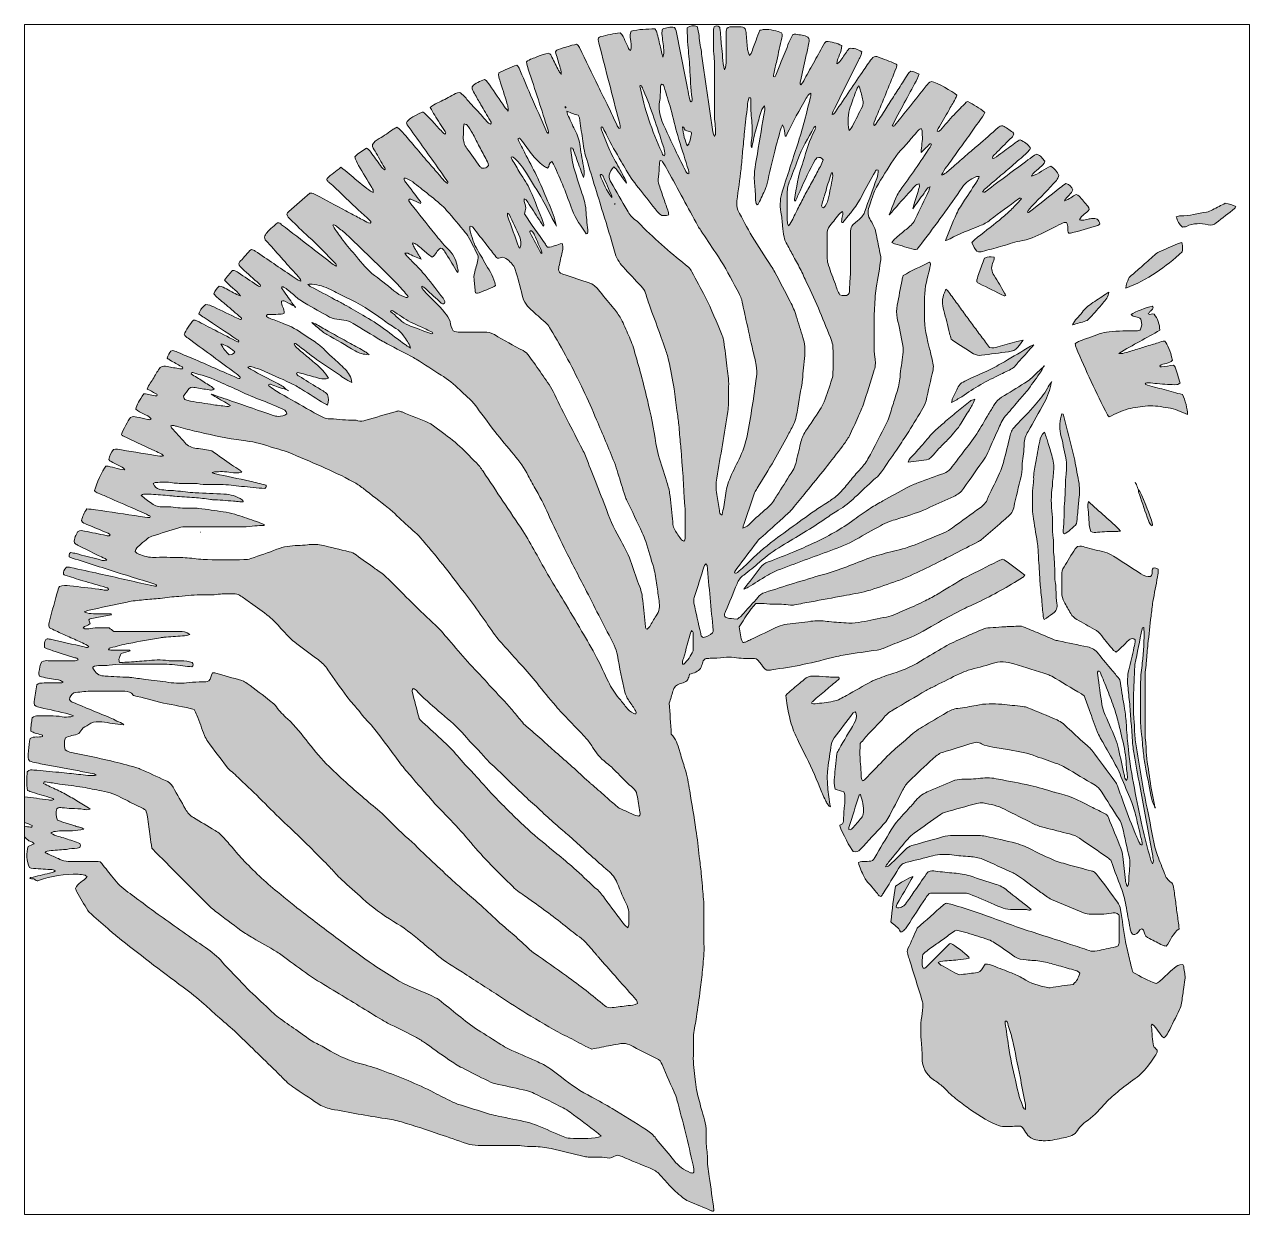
# Model space of a CAD drawing. Header units: millimetres. Extents: x 21 to 198, y 105 to 277.
import ezdxf

# ---------------------------------------------------------------- set-up
doc = ezdxf.new("R2010")
doc.units = ezdxf.units.MM
doc.header["$MEASUREMENT"] = 0
doc.layers.add('Layer 8 + simplicity6 + Group 1_U+00A0Image', color=7, linetype='Continuous')

# ---------------------------------------------------------------- blocks, each defined once
blk = doc.blocks.new('block 2')
at = {"layer": 'Layer 8 + simplicity6 + Group 1_U+00A0Image', "true_color": 0xffffff}
h = blk.add_hatch(color=7, dxfattribs=at)
h.dxf.hatch_style = 2
edge = h.paths.add_edge_path()
edge.add_spline(control_points=[(168.95, 225.48), (168.76, 224.45), (168.42, 223.46), (167.93, 222.54), (167.18, 221.15), (166.38, 219.79), (165.6, 218.41), (165.27, 217.85), (165.06, 217.26), (165.04, 216.58), (165.01, 215.66), (164.87, 214.73), (164.77, 213.81), (164.76, 213.75), (164.74, 213.7), (164.75, 213.64), (164.78, 212.09), (164.24, 210.65), (163.93, 209.16), (163.83, 208.66), (163.65, 208.18), (163.59, 207.68), (163.5, 206.94), (163.09, 206.44), (162.56, 206), (162.21, 205.71), (161.87, 205.41), (161.53, 205.12), (160.64, 204.34), (159.75, 203.57), (158.84, 202.8), (158.7, 202.67), (158.52, 202.58), (158.34, 202.49), (156.16, 201.37), (153.98, 200.24), (151.79, 199.14), (150.58, 198.53), (149.36, 197.95), (148.12, 197.39), (147.51, 197.12), (146.86, 196.91), (146.22, 196.69), (144.94, 196.25), (143.67, 195.77), (142.37, 195.41), (141.25, 195.1), (140.1, 194.94), (138.97, 194.72), (137.42, 194.43), (135.86, 194.14), (134.31, 193.86), (133.51, 193.71), (132.7, 193.56), (131.9, 193.41), (131.71, 193.38), (131.5, 193.33), (131.31, 193.37), (130.47, 193.55), (129.63, 193.46), (128.78, 193.5), (128.22, 193.52), (127.66, 193.58), (127.1, 193.61), (126.85, 193.63), (126.6, 193.62), (126.31, 193.62), (125.4, 192.57), (124.66, 191.42), (123.94, 190.23), (124.09, 189.48), (124.08, 188.71), (124.45, 187.97), (124.63, 188.01), (124.8, 188.03), (124.95, 188.09), (125.18, 188.18), (125.41, 188.31), (125.63, 188.42), (126.93, 189.04), (128.23, 189.66), (129.53, 190.27), (129.94, 190.47), (130.37, 190.56), (130.83, 190.61), (131.98, 190.74), (133.12, 190.88), (134.27, 191.04), (135.06, 191.15), (135.84, 191.15), (136.63, 191.03), (136.71, 191.02), (136.79, 190.99), (136.88, 190.99), (137.83, 190.92), (138.78, 190.84), (139.74, 190.78), (140.36, 190.74), (140.98, 190.81), (141.59, 190.94), (142.77, 191.19), (143.96, 191.42), (145.16, 191.65), (146.08, 191.83), (146.91, 192.25), (147.76, 192.63), (148.69, 193.04), (149.62, 193.44), (150.54, 193.88), (151.17, 194.18), (151.79, 194.52), (152.4, 194.88), (153.64, 195.61), (154.86, 196.36), (156.1, 197.1), (156.31, 197.23), (156.54, 197.35), (156.76, 197.46), (158.23, 198.2), (159.69, 198.93), (161.15, 199.66), (161.4, 199.78), (161.66, 199.89), (161.9, 200), (162.57, 199.75), (163.02, 199.27), (163.54, 198.89), (164.07, 198.52), (164.57, 198.12), (165.13, 197.69), (165, 197.55), (164.93, 197.43), (164.82, 197.36), (162.7, 196.06), (160.56, 194.81), (158.31, 193.76), (157.49, 193.38), (156.66, 193.02), (155.86, 192.61), (154.64, 191.97), (153.42, 191.32), (152.23, 190.61), (150.67, 189.69), (149.09, 188.84), (147.39, 188.21), (146.49, 187.88), (145.62, 187.48), (144.72, 187.13), (144.44, 187.02), (144.13, 186.93), (143.83, 186.89), (142.3, 186.66), (140.76, 186.45), (139.23, 186.22), (138.81, 186.15), (138.4, 186.06), (137.99, 185.96), (136.37, 185.57), (134.76, 185.14), (133.13, 184.8), (131.65, 184.49), (130.14, 184.28), (128.63, 184.03), (128.38, 183.99), (128.13, 183.99), (127.91, 183.97), (127.51, 184.15), (127.39, 184.53), (127.15, 184.79), (126.99, 184.96), (126.88, 185.16), (126.73, 185.33), (126.52, 185.58), (126.25, 185.69), (125.91, 185.68), (125.01, 185.64), (124.11, 185.69), (123.22, 185.82), (122.72, 185.88), (122.2, 185.9), (121.7, 185.83), (121.05, 185.73), (120.41, 185.71), (119.76, 185.7), (119.49, 185.7), (119.21, 185.66), (119, 185.64), (118.56, 185.25), (118.65, 184.73), (118.34, 184.24), (117.99, 183.84), (117.42, 183.55), (116.78, 183.4), (116.69, 183.11), (116.61, 182.87), (116.54, 182.65), (116.37, 182.39), (116.13, 182.25), (115.85, 182.17), (115.72, 182.13), (115.58, 182.09), (115.44, 182.05), (114.87, 181.9), (114.53, 181.54), (114.37, 180.97), (114.21, 180.4), (114.03, 179.84), (113.84, 179.22), (113.94, 177.79), (114.04, 176.3), (114.14, 174.77), (114.77, 174.11), (115.09, 173.27), (115.3, 172.39), (115.33, 172.28), (115.37, 172.17), (115.41, 172.07), (115.64, 171.31), (115.86, 170.55), (116.1, 169.8), (116.43, 168.75), (116.61, 167.66), (116.79, 166.58), (117.1, 164.71), (117.43, 162.85), (117.7, 160.98), (117.9, 159.7), (118.02, 158.41), (118.18, 157.13), (118.27, 156.32), (118.37, 155.51), (118.46, 154.69), (118.53, 154.08), (118.58, 153.46), (118.63, 152.84), (118.71, 151.83), (118.82, 150.82), (118.84, 149.81), (118.87, 147.87), (118.82, 145.92), (118.86, 143.97), (118.88, 142.89), (118.73, 141.84), (118.64, 140.77), (118.56, 139.82), (118.45, 138.86), (118.32, 137.92), (118.15, 136.6), (117.96, 135.29), (117.76, 133.98), (117.63, 133.12), (117.48, 132.26), (117.36, 131.39), (117.32, 131.14), (117.33, 130.89), (117.32, 130.63), (117.32, 129.9), (117.34, 129.17), (117.32, 128.43), (117.28, 127.27), (117.46, 126.13), (117.6, 124.98), (117.66, 124.48), (117.67, 123.97), (117.78, 123.47), (117.98, 122.57), (118.22, 121.67), (118.46, 120.77), (118.61, 120.22), (118.78, 119.69), (118.93, 119.14), (119.1, 118.57), (119.2, 117.99), (119.19, 117.39), (119.17, 116.83), (119.17, 116.26), (119.19, 115.7), (119.2, 115.31), (119.25, 114.92), (119.29, 114.52), (119.31, 114.3), (119.35, 114.07), (119.34, 113.85), (119.31, 112.88), (119.48, 111.94), (119.62, 110.99), (119.85, 109.35), (120.07, 107.7), (120.29, 106.07), (120.16, 105.91), (120.02, 105.99), (119.9, 106.04), (118.8, 106.5), (117.71, 106.96), (116.62, 107.41), (116.3, 107.54), (116.03, 107.72), (115.76, 107.94), (115.07, 108.52), (114.39, 109.11), (113.79, 109.78), (113.36, 110.27), (112.92, 110.75), (112.49, 111.23), (112.11, 111.66), (111.64, 111.94), (111.1, 112.16), (109.74, 112.69), (108.39, 113.28), (107.04, 113.84), (106.83, 113.92), (106.61, 113.99), (106.39, 114.06), (106.02, 113.92), (105.65, 113.77), (105.24, 113.61), (104.3, 113.82), (103.31, 113.74), (102.33, 113.76), (102.08, 113.77), (101.82, 113.8), (101.58, 113.86), (99.98, 114.23), (98.4, 114.63), (96.8, 114.99), (95.98, 115.17), (95.14, 115.3), (94.29, 115.28), (93.7, 115.27), (93.11, 115.28), (92.52, 115.41), (92.25, 115.46), (91.96, 115.45), (91.68, 115.45), (89.87, 115.45), (88.07, 115.46), (86.26, 115.45), (85.69, 115.45), (85.14, 115.53), (84.6, 115.72), (83.33, 116.17), (82.05, 116.63), (80.77, 117.05), (78.92, 117.67), (77.07, 118.28), (75.21, 118.84), (74.46, 119.07), (73.67, 119.21), (72.89, 119.33), (70.27, 119.73), (67.67, 120.2), (65.06, 120.7), (64.36, 120.84), (63.72, 121.08), (63.13, 121.5), (61.95, 122.32), (60.74, 123.09), (59.55, 123.9), (59.2, 124.14), (58.87, 124.42), (58.57, 124.7), (58.08, 125.17), (57.61, 125.66), (57.13, 126.14), (55.13, 128.08), (53.14, 130.04), (51.12, 131.96), (50.34, 132.7), (49.51, 133.37), (48.7, 134.08), (48.05, 134.66), (47.41, 135.25), (46.75, 135.83), (45.78, 136.68), (44.78, 137.51), (43.74, 138.28), (42.1, 139.48), (40.48, 140.7), (38.86, 141.93), (37.31, 143.11), (35.78, 144.31), (34.26, 145.51), (33.77, 145.89), (33.32, 146.32), (32.85, 146.73), (31.96, 147.51), (31.08, 148.29), (30.19, 149.08), (30.11, 149.15), (30.04, 149.25), (29.98, 149.34), (29.44, 150.23), (28.9, 151.13), (28.38, 152.03), (28.29, 152.17), (28.26, 152.34), (28.2, 152.5), (28.5, 153.3), (29.37, 153.54), (29.88, 154.22), (29.74, 154.31), (29.64, 154.41), (29.52, 154.44), (29.21, 154.5), (28.91, 154.54), (28.6, 154.55), (26.63, 154.63), (24.72, 154.32), (22.87, 153.65), (22.82, 153.63), (22.76, 153.63), (22.65, 153.61), (22.59, 153.65), (22.5, 153.7), (22.4, 153.76), (22.33, 153.8), (22.27, 153.86), (22.2, 153.92), (22.09, 153.92), (21.98, 153.92), (21.87, 153.92), (21.79, 153.92), (21.71, 153.93), (21.62, 153.94), (21.67, 154), (21.69, 154.06), (21.73, 154.07), (22.63, 154.29), (23.54, 154.51), (24.45, 154.71), (24.72, 154.78), (25, 154.81), (25.3, 155.04), (25.15, 155.12), (25.07, 155.18), (24.98, 155.2), (24.85, 155.23), (24.7, 155.22), (24.56, 155.23), (23.64, 155.3), (22.71, 155.36), (21.78, 155.44), (21.7, 155.44), (21.63, 155.49), (21.56, 155.52), (21.12, 156.35), (21.04, 157.69), (21.38, 158.58), (21.63, 158.68), (21.91, 158.8), (22.25, 158.94), (22.14, 159.05), (22.08, 159.14), (22, 159.19), (21.82, 159.27), (21.63, 159.33), (21.48, 159.38), (21.25, 159.6), (21.05, 159.78), (20.84, 159.97), (20.84, 160.48), (20.84, 160.99), (20.84, 161.49), (21.14, 161.44), (21.43, 161.38), (21.73, 161.35), (21.83, 161.33), (21.96, 161.35), (21.96, 161.58), (21.6, 161.71), (21.25, 161.92), (20.84, 162), (20.84, 163.24), (20.84, 164.49), (20.84, 165.73), (21.99, 165.58), (23.13, 165.44), (24.28, 165.29), (24.52, 165.26), (24.77, 165.17), (25.07, 165.36), (24.95, 165.44), (24.87, 165.51), (24.78, 165.54), (23.83, 165.83), (22.88, 166.1), (21.94, 166.39), (21.73, 166.45), (21.53, 166.55), (21.29, 166.64), (21.1, 167.58), (21.19, 168.5), (21.22, 169.33), (21.56, 169.67), (21.88, 169.62), (22.18, 169.59), (23.39, 169.49), (24.59, 169.38), (25.8, 169.26), (26.3, 169.22), (26.8, 169.16), (27.31, 169.11), (28.2, 169.01), (29.1, 168.91), (30, 168.82), (30.25, 168.8), (30.5, 168.78), (30.75, 168.78), (30.86, 168.78), (30.96, 168.81), (31.16, 168.85), (30.79, 169.17), (30.4, 169.09), (30.07, 169.18), (29.71, 169.27), (29.35, 169.33), (28.99, 169.4), (28.63, 169.47), (28.27, 169.55), (27.91, 169.61), (27.55, 169.68), (27.19, 169.74), (26.83, 169.8), (26.49, 169.87), (26.16, 169.93), (25.83, 169.99), (25.47, 170.06), (25.11, 170.14), (24.75, 170.21), (24.39, 170.28), (24.03, 170.33), (23.67, 170.4), (23.31, 170.46), (22.95, 170.54), (22.59, 170.62), (22.23, 170.69), (21.88, 170.79), (21.6, 170.85), (21.29, 171.21), (21.35, 171.56), (21.37, 171.89), (21.41, 172.51), (21.48, 173.12), (21.54, 173.74), (21.56, 173.88), (21.62, 174.01), (21.65, 174.13), (22.22, 174.55), (22.89, 174.21), (23.46, 174.44), (23.5, 174.61), (23.38, 174.64), (23.28, 174.67), (22.98, 174.76), (22.68, 174.82), (22.38, 174.91), (22.17, 174.98), (21.98, 175.09), (21.77, 175.18), (21.71, 175.9), (21.89, 176.55), (21.95, 177.11), (22.23, 177.4), (22.49, 177.41), (22.74, 177.4), (23.92, 177.37), (25.11, 177.49), (26.29, 177.27), (26.67, 177.2), (27.08, 177.25), (27.47, 177.26), (27.57, 177.26), (27.66, 177.32), (27.89, 177.41), (27.59, 177.53), (27.43, 177.62), (27.25, 177.66), (25.88, 177.98), (24.5, 178.29), (23.13, 178.59), (22.85, 178.65), (22.57, 178.69), (22.3, 178.93), (22.28, 179.08), (22.2, 179.27), (22.22, 179.46), (22.34, 180.29), (22.48, 181.12), (22.6, 181.88), (22.86, 182.16), (23.12, 182.14), (23.37, 182.14), (24.13, 182.15), (24.89, 182.14), (25.66, 182.15), (25.9, 182.15), (26.16, 182.11), (26.4, 182.26), (26.06, 182.53), (26.06, 182.53), (25.33, 182.65), (24.95, 182.71), (24.55, 182.77), (24.17, 182.85), (23.79, 182.94), (23.39, 182.97), (22.99, 183.13), (22.96, 183.33), (22.88, 183.53), (22.92, 183.71), (23.03, 184.22), (23, 184.78), (23.33, 185.2), (23.65, 185.41), (23.97, 185.36), (24.27, 185.36), (25.43, 185.36), (26.59, 185.36), (27.74, 185.36), (28.02, 185.36), (28.3, 185.31), (28.56, 185.46), (28.52, 185.74), (28.28, 185.73), (28.11, 185.78), (26.9, 186.17), (25.69, 186.55), (24.48, 186.95), (24.22, 187.03), (23.97, 187.15), (23.74, 187.24), (23.68, 187.89), (23.68, 187.89), (23.93, 188.42), (24.14, 188.57), (24.36, 188.49), (24.58, 188.44), (26.2, 188.08), (27.83, 187.72), (29.45, 187.36), (29.66, 187.32), (29.88, 187.18), (30.14, 187.37), (29.9, 187.69), (29.54, 187.76), (29.21, 187.91), (28.91, 188.04), (28.6, 188.19), (28.29, 188.33), (27.96, 188.48), (27.62, 188.62), (27.29, 188.78), (26.95, 188.93), (26.62, 189.09), (26.29, 189.24), (25.98, 189.38), (25.67, 189.51), (25.36, 189.65), (25.03, 189.8), (24.71, 189.97), (24.43, 190.11), (24.26, 190.49), (24.37, 190.8), (24.45, 191.08), (24.85, 192.58), (25.26, 194.08), (25.68, 195.57), (25.73, 195.73), (25.8, 195.88), (25.87, 196.04), (26.36, 196.29), (26.87, 196.2), (27.37, 196.15), (28.77, 196), (30.17, 195.84), (31.57, 195.67), (31.82, 195.64), (32.07, 195.58), (32.32, 195.55), (32.54, 195.52), (32.76, 195.49), (32.96, 195.61), (32.93, 195.87), (32.73, 195.87), (32.58, 195.91), (31.48, 196.25), (30.36, 196.56), (29.26, 196.89), (28.39, 197.15), (27.53, 197.42), (26.67, 197.69), (26.59, 197.71), (26.53, 197.77), (26.47, 197.82), (26.48, 198.34), (26.48, 198.34), (26.89, 198.84), (27.07, 198.83), (27.29, 198.85), (27.5, 198.8), (28.88, 198.51), (30.26, 198.21), (31.63, 197.9), (34.08, 197.35), (36.53, 196.79), (38.98, 196.24), (39.28, 196.17), (39.58, 196.14), (39.88, 196.09), (39.92, 196.33), (39.75, 196.35), (39.64, 196.38), (38.46, 196.76), (37.27, 197.14), (36.09, 197.51), (35.6, 197.66), (35.12, 197.8), (34.63, 197.95), (32.32, 198.69), (30.01, 199.42), (27.7, 200.16), (27.57, 200.2), (27.44, 200.27), (27.27, 200.34), (27.29, 200.53), (27.31, 200.71), (27.33, 200.87), (27.44, 200.91), (27.49, 200.95), (27.54, 200.95), (27.79, 200.91), (28.04, 200.87), (28.28, 200.81), (29.35, 200.53), (30.41, 200.24), (31.48, 199.98), (31.85, 199.88), (32.22, 199.7), (32.7, 199.84), (32.6, 199.96), (32.54, 200.06), (32.46, 200.1), (32.13, 200.26), (31.79, 200.39), (31.46, 200.55), (30.47, 201.04), (29.49, 201.53), (28.51, 202.02), (28.34, 202.11), (28.19, 202.25), (28.04, 202.36), (27.92, 203.04), (28.32, 203.51), (28.49, 203.96), (28.88, 204.2), (29.18, 204.13), (29.49, 204.06), (30.54, 203.84), (31.58, 203.62), (32.63, 203.41), (32.81, 203.37), (33.01, 203.26), (33.21, 203.51), (33.1, 203.59), (33, 203.68), (32.89, 203.73), (31.88, 204.16), (30.86, 204.59), (29.85, 205.02), (29.57, 205.14), (29.25, 205.2), (29.07, 205.57), (29.24, 206.12), (29.42, 206.7), (29.82, 207.25), (30.25, 207.21), (30.67, 207.19), (31.08, 207.13), (33.23, 206.82), (35.37, 206.49), (37.52, 206.17), (37.99, 206.1), (38.45, 205.94), (38.94, 206.02), (39.03, 206.22), (38.86, 206.27), (38.75, 206.32), (37.88, 206.72), (37, 207.1), (36.13, 207.49), (34.86, 208.05), (33.6, 208.6), (32.33, 209.16), (32.05, 209.28), (31.76, 209.39), (31.47, 209.52), (31.27, 209.61), (31.05, 209.68), (30.96, 209.91), (31.15, 210.78), (32.07, 212.82), (32.56, 213.41), (33.44, 213.41), (34.29, 212.95), (35.31, 212.89), (35.1, 213.27), (34.78, 213.33), (34.53, 213.47), (34.28, 213.61), (34.02, 213.72), (33.77, 213.86), (33.5, 214), (33.2, 214.09), (32.99, 214.37), (33.1, 214.92), (33.37, 215.36), (33.67, 215.81), (34.08, 215.93), (34.46, 215.82), (34.85, 215.76), (36.69, 215.46), (38.52, 215.16), (40.36, 214.86), (40.49, 214.84), (40.62, 214.87), (40.88, 214.88), (40.72, 215.04), (40.66, 215.14), (40.57, 215.18), (40.28, 215.34), (39.97, 215.48), (39.66, 215.62), (39.51, 215.69), (39.34, 215.74), (39.19, 215.81), (37.84, 216.44), (36.48, 217.08), (35.13, 217.72), (35.01, 217.77), (34.92, 217.89), (34.83, 217.96), (35.09, 218.71), (35.76, 219.98), (36.14, 220.44), (36.43, 220.61), (36.74, 220.56), (37.04, 220.5), (37.57, 220.38), (38.09, 220.26), (38.61, 220.15), (38.77, 220.12), (38.94, 220.04), (39.11, 220.25), (38.86, 220.64), (38.39, 220.74), (38.02, 220.96), (37.64, 221.18), (37.18, 221.29), (36.89, 221.64), (37.01, 222.23), (37.38, 222.93), (38.05, 223.83), (38.68, 223.9), (39.28, 223.51), (39.92, 223.58), (40.03, 223.78), (39.86, 223.83), (39.75, 223.89), (39.36, 224.11), (38.97, 224.32), (38.55, 224.54), (38.73, 225.2), (39.21, 225.63), (39.49, 226.17), (39.77, 226.71), (40.14, 227.22), (40.4, 227.64), (40.81, 227.89), (41.11, 227.84), (41.42, 227.78), (42.03, 227.67), (42.64, 227.56), (43.25, 227.46), (43.38, 227.43), (43.52, 227.44), (43.64, 227.43), (43.74, 227.66), (43.59, 227.72), (43.47, 227.78), (42.94, 228.09), (42.39, 228.39), (41.85, 228.69), (41.71, 228.78), (41.58, 228.88), (41.43, 228.99), (41.52, 229.41), (41.75, 229.72), (41.95, 230.01), (42.26, 230.16), (42.49, 230.03), (42.72, 229.93), (43.5, 229.61), (44.28, 229.28), (45.06, 228.95), (47.23, 228.01), (49.41, 227.06), (51.58, 226.12), (51.68, 226.08), (51.79, 226.07), (51.88, 226.05), (52.01, 226.2), (51.93, 226.3), (51.85, 226.36), (51.52, 226.63), (51.19, 226.89), (50.85, 227.14), (48.72, 228.72), (46.58, 230.29), (44.45, 231.86), (44.23, 232.03), (43.97, 232.16), (43.86, 232.44), (44.07, 232.96), (44.73, 233.95), (45.24, 234.48), (45.37, 234.45), (45.55, 234.45), (45.69, 234.38), (46.57, 233.93), (47.44, 233.47), (48.32, 233.01), (49.43, 232.42), (50.57, 231.86), (51.73, 231.29), (51.81, 231.58), (51.59, 231.61), (51.47, 231.69), (49.91, 232.74), (48.33, 233.79), (46.76, 234.84), (46.51, 235.01), (46.26, 235.2), (45.99, 235.39), (46.2, 235.97), (46.52, 236.41), (46.98, 236.72), (47.43, 236.75), (47.77, 236.55), (48.13, 236.38), (49.3, 235.83), (50.47, 235.27), (51.64, 234.71), (51.79, 234.65), (51.95, 234.6), (52.09, 234.55), (52.22, 234.72), (52.11, 234.79), (52.03, 234.86), (51.33, 235.47), (50.63, 236.08), (49.92, 236.68), (49.49, 237.04), (49.05, 237.39), (48.62, 237.76), (48.45, 237.9), (48.33, 238.09), (48.17, 238.26), (48.31, 238.74), (48.61, 239.07), (48.94, 239.39), (49.33, 239.34), (49.64, 239.14), (49.96, 238.97), (50.3, 238.78), (50.65, 238.59), (51, 238.42), (51.32, 238.26), (51.62, 238.07), (51.98, 237.99), (51.36, 238.87), (50.36, 239.36), (49.71, 240.25), (50.05, 240.76), (50.43, 241.23), (50.84, 241.61), (51.23, 241.67), (51.44, 241.47), (51.68, 241.32), (52.57, 240.73), (53.46, 240.13), (54.36, 239.54), (54.51, 239.44), (54.64, 239.25), (54.87, 239.37), (54.93, 239.55), (54.79, 239.61), (54.69, 239.7), (53.87, 240.44), (53.05, 241.17), (52.24, 241.91), (52.04, 242.1), (51.81, 242.28), (51.74, 242.62), (51.82, 242.74), (51.88, 242.91), (52.01, 243.01), (52.59, 243.49), (52.9, 244.24), (53.59, 244.67), (53.77, 244.59), (53.96, 244.53), (54.12, 244.43), (55.9, 243.23), (57.67, 242.03), (59.45, 240.83), (59.82, 240.58), (60.16, 240.3), (60.7, 240.09), (60.63, 240.3), (60.63, 240.42), (60.57, 240.49), (59.95, 241.18), (59.32, 241.86), (58.7, 242.56), (57.95, 243.4), (57.21, 244.24), (56.46, 245.09), (56.26, 245.32), (56.04, 245.54), (55.83, 245.77), (55.66, 245.95), (55.46, 246.12), (55.44, 246.46), (55.65, 246.9), (55.96, 247.33), (56.37, 247.69), (56.68, 247.96), (57.01, 248.22), (57.34, 248.5), (57.6, 248.55), (57.75, 248.37), (57.93, 248.24), (59.38, 247.12), (60.84, 246), (62.29, 244.88), (63.31, 244.09), (64.34, 243.29), (65.37, 242.51), (65.49, 242.41), (65.64, 242.36), (65.86, 242.25), (65.81, 242.43), (65.81, 242.53), (65.77, 242.57), (64.46, 243.9), (63.19, 245.26), (61.81, 246.51), (60.91, 247.33), (60.05, 248.18), (59.18, 249.02), (58.98, 249.21), (58.74, 249.38), (58.69, 249.75), (58.76, 249.85), (58.83, 250.01), (58.95, 250.12), (59.98, 251.03), (61.02, 251.93), (62, 252.79), (62.39, 252.83), (62.63, 252.67), (62.88, 252.54), (64.32, 251.77), (65.76, 250.99), (67.2, 250.22), (67.48, 250.07), (67.76, 249.94), (68.03, 249.79), (68.6, 249.49), (69.17, 249.17), (69.74, 248.87), (70.06, 248.7), (70.36, 248.49), (70.71, 248.44), (70.87, 248.57), (70.82, 248.68), (70.74, 248.76), (70.59, 248.93), (70.43, 249.08), (70.26, 249.24), (69.89, 249.57), (69.49, 249.9), (69.13, 250.25), (67.84, 251.47), (66.56, 252.7), (65.27, 253.92), (65.11, 254.07), (64.91, 254.19), (64.75, 254.35), (64.63, 254.46), (64.53, 254.59), (64.45, 254.69), (64.47, 254.8), (64.46, 254.87), (64.49, 254.91), (65.08, 255.51), (65.79, 255.97), (66.49, 256.52), (67.27, 255.88), (68.05, 255.28), (68.79, 254.63), (69.92, 253.65), (70.69, 253.05), (71.13, 252.89), (71.23, 253.18), (71.05, 253.38), (70.93, 253.59), (70.3, 254.66), (69.67, 255.73), (69.04, 256.79), (68.81, 257.18), (68.57, 257.56), (68.48, 258.03), (68.99, 258.56), (69.59, 258.9), (70.15, 259.28), (70.57, 259.08), (70.75, 258.75), (70.96, 258.46), (71.43, 257.83), (71.89, 257.18), (72.36, 256.55), (72.47, 256.4), (72.62, 256.27), (72.75, 256.13), (72.96, 256.27), (72.83, 256.4), (72.77, 256.49), (72.32, 257.28), (71.86, 258.05), (71.4, 258.83), (71.23, 259.12), (71.03, 259.4), (71.02, 259.8), (71.23, 260.18), (71.61, 260.44), (72, 260.65), (72.73, 261.04), (73.35, 261.57), (74.04, 262), (74.21, 262.1), (74.38, 262.19), (74.55, 262.28), (75.02, 262.04), (75.31, 261.66), (75.62, 261.29), (76.17, 260.65), (76.72, 260.01), (77.26, 259.37), (77.85, 258.68), (78.43, 257.99), (79.02, 257.31), (79.5, 256.76), (79.98, 256.21), (80.46, 255.66), (80.65, 255.44), (80.82, 255.22), (81, 255.01), (81.25, 254.7), (81.5, 254.4), (81.84, 254.2), (82.01, 254.32), (81.89, 254.42), (81.84, 254.49), (81.36, 255.19), (80.88, 255.88), (80.39, 256.57), (78.95, 258.59), (77.5, 260.61), (76.06, 262.63), (76, 262.72), (75.97, 262.83), (75.92, 262.91), (76.25, 263.47), (76.61, 263.71), (78.22, 264.49), (78.3, 264.46), (78.42, 264.44), (78.49, 264.37), (79.03, 263.83), (79.57, 263.3), (80.07, 262.73), (80.52, 262.22), (80.96, 261.72), (81.49, 261.3), (81.7, 261.45), (81.58, 261.57), (81.51, 261.68), (81.02, 262.46), (80.51, 263.24), (80.01, 264.03), (79.79, 264.38), (79.59, 264.75), (79.36, 265.14), (80.02, 265.68), (80.77, 265.95), (81.46, 266.31), (82.15, 266.66), (82.79, 267.16), (83.62, 267.32), (84.07, 267.01), (84.45, 266.59), (84.8, 266.15), (84.98, 265.93), (85.15, 265.71), (85.35, 265.51), (85.95, 264.88), (86.59, 264.29), (87.12, 263.58), (87.37, 263.26), (87.67, 262.94), (88.04, 262.72), (88.25, 262.96), (88.09, 263.13), (88, 263.28), (87.56, 264.04), (87.11, 264.79), (86.67, 265.54), (86.36, 266.08), (86.04, 266.61), (85.75, 267.16), (85.59, 267.45), (85.38, 267.73), (85.43, 268.14), (85.86, 268.72), (86.56, 268.88), (87.21, 269.17), (87.56, 268.99), (87.74, 268.66), (87.94, 268.37), (88.66, 267.32), (89.38, 266.27), (90.1, 265.23), (90.22, 265.05), (90.37, 264.89), (90.6, 264.62), (90.61, 264.85), (90.64, 264.95), (90.62, 265.05), (90.57, 265.29), (90.51, 265.54), (90.43, 265.78), (90.09, 266.89), (89.74, 267.99), (89.39, 269.09), (89.29, 269.41), (89.16, 269.73), (89.24, 270.12), (90.07, 270.55), (90.94, 270.92), (91.88, 271.25), (91.99, 271.09), (92.11, 270.97), (92.18, 270.83), (92.73, 269.53), (93.27, 268.23), (93.84, 266.94), (94.61, 265.16), (95.4, 263.38), (96.19, 261.6), (96.22, 261.53), (96.29, 261.48), (96.34, 261.41), (96.53, 261.58), (96.4, 261.74), (96.36, 261.88), (95.9, 263.33), (95.44, 264.78), (94.97, 266.23), (94.49, 267.71), (93.99, 269.18), (93.5, 270.65), (93.39, 270.99), (93.32, 271.35), (93.23, 271.71), (93.72, 272.15), (94.32, 272.25), (94.85, 272.48), (95.37, 272.7), (95.9, 272.88), (96.4, 272.98), (96.73, 272.86), (96.81, 272.6), (96.92, 272.38), (97.24, 271.75), (97.55, 271.12), (97.87, 270.49), (97.96, 270.32), (98.08, 270.18), (98.27, 269.89), (98.33, 270.43), (98.13, 270.75), (98.04, 271.09), (97.94, 271.44), (97.84, 271.79), (97.74, 272.14), (97.63, 272.49), (97.53, 272.84), (97.43, 273.16), (97.52, 273.28), (97.56, 273.36), (97.63, 273.4), (97.99, 273.6), (99.84, 274.15), (100.45, 274.26), (100.7, 274.2), (100.78, 273.97), (100.88, 273.78), (101.78, 271.93), (102.68, 270.07), (103.58, 268.22), (104.07, 267.23), (104.57, 266.25), (105.05, 265.26), (105.47, 264.4), (105.86, 263.53), (106.27, 262.66), (106.37, 262.46), (106.49, 262.28), (106.59, 262.1), (106.81, 262.1), (106.8, 262.23), (106.78, 262.34), (106.73, 262.62), (106.67, 262.89), (106.6, 263.16), (105.65, 266.85), (104.69, 270.54), (103.75, 274.23), (103.67, 274.52), (103.54, 274.82), (103.64, 275.19), (103.73, 275.24), (103.84, 275.34), (103.96, 275.37), (104.9, 275.53), (105.81, 275.89), (106.74, 275.89), (107.17, 275.61), (107.27, 275.18), (107.45, 274.8), (107.63, 274.42), (107.8, 274.03), (107.98, 273.65), (108.02, 273.56), (108.12, 273.5), (108.23, 273.37), (108.42, 273.82), (108.35, 274.21), (108.32, 274.59), (108.31, 274.79), (108.25, 274.98), (108.22, 275.18), (108.19, 275.48), (108.14, 275.79), (108.35, 276.13), (109.43, 276.46), (110.58, 276.42), (111.78, 276.49), (111.87, 276.34), (112, 276.19), (112.05, 276.01), (112.24, 275.27), (112.41, 274.53), (112.59, 273.79), (112.69, 273.36), (112.8, 272.92), (112.93, 272.4), (113.1, 272.93), (113.11, 273.04), (113.06, 273.44), (112.97, 274.22), (112.87, 275), (112.79, 275.79), (112.77, 276), (112.82, 276.22), (112.85, 276.46), (113.46, 276.61), (114.01, 276.8), (114.59, 276.68), (114.85, 276.38), (114.88, 276.04), (114.95, 275.71), (115.46, 273.11), (115.96, 270.5), (116.48, 267.9), (116.58, 267.35), (116.7, 266.8), (116.82, 266.24), (116.84, 266.15), (116.9, 266.06), (116.94, 265.96), (117.19, 266.08), (117.15, 266.26), (117.13, 266.42), (116.97, 267.9), (116.87, 269.39), (116.8, 270.88), (116.75, 271.98), (116.62, 273.07), (116.52, 274.16), (116.51, 274.27), (116.49, 274.39), (116.49, 274.5), (116.47, 275.2), (116.45, 275.9), (116.42, 276.62), (116.87, 276.95), (117.33, 277.02), (117.87, 276.8), (118.13, 275.93), (118.17, 275.02), (118.32, 274.14), (118.47, 273.28), (118.57, 272.41), (118.7, 271.55), (118.83, 270.66), (118.96, 269.76), (119.09, 268.87), (119.22, 268.01), (119.35, 267.14), (119.47, 266.28), (119.6, 265.39), (119.71, 264.49), (119.86, 263.6), (119.99, 262.75), (119.99, 261.88), (120.36, 260.94), (120.45, 261.15), (120.52, 261.24), (120.52, 261.34), (120.52, 261.7), (120.5, 262.07), (120.48, 262.43), (120.45, 262.88), (120.38, 263.33), (120.38, 263.78), (120.37, 266.35), (120.38, 268.91), (120.37, 271.48), (120.37, 271.93), (120.3, 272.38), (120.27, 272.83), (120.25, 273.05), (120.21, 273.27), (120.21, 273.5), (120.2, 274.35), (120.21, 275.19), (120.21, 276.04), (120.21, 276.29), (120.19, 276.55), (120.34, 276.76), (120.58, 276.96), (120.81, 276.96), (121.06, 276.79), (121.09, 276.72), (121.16, 276.65), (121.16, 276.58), (121.24, 275.74), (121.29, 274.89), (121.39, 274.05), (121.53, 272.92), (121.5, 271.76), (121.8, 270.56), (122.04, 271.04), (122.06, 271.49), (122.06, 271.93), (122.07, 273.18), (122.06, 274.42), (122.07, 275.66), (122.07, 275.97), (122.03, 276.28), (122.17, 276.55), (122.41, 276.81), (122.7, 276.76), (122.98, 276.77), (123.26, 276.78), (123.54, 276.78), (123.82, 276.77), (124.1, 276.76), (124.39, 276.8), (124.63, 276.64), (124.87, 276.46), (124.91, 276.21), (124.93, 275.95), (124.99, 275.19), (125.05, 274.44), (125.13, 273.68), (125.15, 273.46), (125.2, 273.24), (125.26, 273.02), (125.28, 272.91), (125.34, 272.82), (125.42, 272.65), (125.53, 272.78), (125.62, 272.85), (125.65, 272.94), (125.89, 273.57), (126.12, 274.21), (126.36, 274.84), (126.54, 275.31), (126.73, 275.78), (126.92, 276.27), (127.14, 276.32), (127.32, 276.41), (127.51, 276.41), (128.36, 276.41), (129.49, 276.18), (130.05, 275.92), (130.22, 275.68), (130.14, 275.43), (130.09, 275.19), (129.84, 274.09), (129.59, 272.99), (129.35, 271.88), (129.2, 271.25), (129.06, 270.62), (128.92, 269.99), (128.89, 269.86), (128.89, 269.72), (128.88, 269.59), (129.12, 269.52), (129.17, 269.67), (129.22, 269.79), (129.49, 270.44), (129.75, 271.1), (130.01, 271.75), (130.38, 272.67), (130.73, 273.59), (131.11, 274.5), (131.27, 274.89), (131.46, 275.26), (131.65, 275.65), (131.82, 275.68), (131.96, 275.74), (132.09, 275.71), (132.7, 275.6), (133.32, 275.56), (133.85, 275.29), (134.1, 275.02), (134.07, 274.74), (134, 274.46), (133.86, 273.8), (133.71, 273.14), (133.56, 272.48), (133.29, 271.3), (133.02, 270.11), (132.76, 268.93), (132.72, 268.78), (132.63, 268.61), (132.82, 268.42), (133.21, 268.73), (133.31, 269.22), (133.55, 269.61), (133.8, 270.02), (134.02, 270.45), (134.26, 270.86), (134.51, 271.31), (134.76, 271.75), (135.01, 272.19), (135.24, 272.61), (135.45, 273.04), (135.7, 273.45), (135.96, 273.85), (136.05, 274.35), (136.48, 274.67), (137.26, 274.6), (138.02, 274.45), (138.73, 274.06), (138.72, 273.15), (138.12, 272.42), (138, 271.46), (138.45, 271.62), (138.56, 271.92), (138.73, 272.16), (138.91, 272.41), (139.07, 272.68), (139.25, 272.93), (139.43, 273.18), (139.62, 273.42), (139.79, 273.65), (140.5, 273.75), (141.05, 273.52), (141.6, 273.16), (141.57, 272.98), (141.55, 272.81), (141.49, 272.66), (141.4, 272.43), (141.27, 272.2), (141.16, 271.98), (140, 269.65), (138.84, 267.33), (137.68, 265.01), (137.55, 264.74), (137.37, 264.48), (137.36, 264.14), (137.66, 264.12), (137.7, 264.35), (137.8, 264.5), (139.18, 266.53), (140.55, 268.56), (141.93, 270.59), (142.35, 271.22), (142.81, 271.83), (143.19, 272.36), (143.5, 272.54), (143.73, 272.52), (143.94, 272.43), (144.79, 272.11), (145.63, 271.79), (146.47, 271.45), (146.54, 271.43), (146.6, 271.35), (146.68, 271.28), (146.64, 271.11), (146.63, 270.94), (146.57, 270.79), (145.69, 268.62), (144.81, 266.46), (143.92, 264.29), (143.75, 263.87), (143.57, 263.45), (143.42, 263.03), (143.36, 262.88), (143.26, 262.72), (143.43, 262.52), (143.75, 262.77), (143.87, 263.15), (144.1, 263.46), (144.34, 263.78), (144.55, 264.11), (144.76, 264.44), (144.97, 264.78), (145.17, 265.12), (145.38, 265.45), (145.6, 265.78), (145.82, 266.11), (146.04, 266.44), (146.25, 266.77), (146.45, 267.12), (146.66, 267.45), (146.87, 267.78), (147.1, 268.1), (147.31, 268.44), (147.53, 268.77), (147.73, 269.11), (147.94, 269.44), (148.15, 269.77), (148.31, 270.14), (148.68, 270.38), (149.1, 270.34), (149.46, 270.15), (149.87, 269.95), (149.79, 269.71), (149.75, 269.51), (149.66, 269.35), (149.1, 268.3), (148.54, 267.26), (147.98, 266.22), (147.36, 265.08), (146.75, 263.93), (146.14, 262.79), (146.08, 262.69), (146.06, 262.58), (146.02, 262.48), (146.21, 262.34), (146.3, 262.5), (146.37, 262.59), (146.67, 262.93), (146.96, 263.27), (147.24, 263.63), (148.47, 265.17), (149.69, 266.72), (150.92, 268.26), (151.13, 268.52), (151.34, 268.8), (151.67, 268.91), (152.43, 268.72), (154.71, 267.49), (155.32, 266.92), (155.25, 266.74), (155.19, 266.52), (155.08, 266.33), (154.78, 265.79), (154.46, 265.26), (154.15, 264.72), (153.64, 263.85), (153.13, 262.97), (152.62, 262.09), (152.56, 261.98), (152.52, 261.85), (152.47, 261.73), (152.73, 261.62), (152.85, 261.77), (152.95, 261.89), (153.61, 262.62), (154.25, 263.37), (154.92, 264.09), (155.49, 264.71), (156.09, 265.3), (156.69, 265.9), (156.72, 265.94), (156.79, 265.94), (156.92, 265.99), (157.74, 265.57), (158.58, 265.07), (159.37, 264.43), (158.94, 263.57), (158.34, 262.9), (157.84, 262.16), (157.32, 261.39), (156.76, 260.64), (156.22, 259.88), (155.7, 259.15), (155.16, 258.43), (154.65, 257.68), (154.15, 256.95), (153.55, 256.28), (153.11, 255.41), (153.28, 255.43), (153.37, 255.42), (153.42, 255.46), (153.88, 255.83), (154.33, 256.21), (154.78, 256.6), (155.47, 257.18), (156.14, 257.78), (156.83, 258.37), (157.34, 258.81), (157.86, 259.24), (158.37, 259.68), (159.35, 260.53), (160.32, 261.39), (161.29, 262.25), (161.46, 262.4), (161.65, 262.52), (161.96, 262.5), (162.45, 262.29), (162.89, 261.89), (163.38, 261.56), (163.46, 261.51), (163.51, 261.39), (163.56, 261.32), (163.48, 260.98), (163.23, 260.82), (163.04, 260.63), (162.32, 259.9), (161.6, 259.19), (160.89, 258.47), (160.71, 258.29), (160.49, 258.15), (160.45, 257.88), (160.53, 257.73), (160.64, 257.77), (160.73, 257.83), (161.15, 258.12), (161.56, 258.41), (161.97, 258.71), (162.63, 259.2), (163.28, 259.7), (163.94, 260.18), (164.09, 260.29), (164.27, 260.38), (164.44, 260.49), (165.05, 260.2), (165.57, 259.84), (165.97, 259.29), (165.68, 258.77), (165.26, 258.44), (164.86, 258.09), (164.14, 257.46), (163.42, 256.84), (162.69, 256.21), (162.03, 255.65), (161.36, 255.08), (160.7, 254.51), (160.23, 254.11), (159.76, 253.71), (159.29, 253.3), (159.2, 253.22), (159.13, 253.09), (159.05, 252.98), (159.3, 252.84), (159.42, 252.99), (159.55, 253.09), (161.56, 254.58), (163.57, 256.09), (165.59, 257.57), (165.99, 257.87), (166.35, 258.26), (166.88, 258.41), (167.42, 258.24), (167.69, 257.78), (168.02, 257.41), (167.93, 256.94), (167.61, 256.75), (167.34, 256.52), (167, 256.22), (166.66, 255.92), (166.34, 255.61), (166.26, 255.54), (166.23, 255.43), (166.1, 255.22), (167.2, 255.57), (167.94, 256.31), (168.9, 256.67), (169.41, 256.33), (169.79, 255.89), (170.06, 255.31), (169.98, 255.15), (169.92, 254.96), (169.81, 254.8), (169.65, 254.57), (169.46, 254.36), (169.27, 254.16), (168.1, 252.93), (166.93, 251.71), (165.77, 250.48), (165.66, 250.37), (165.58, 250.22), (165.5, 250.1), (165.64, 249.93), (165.74, 250), (165.83, 250.07), (167.29, 251.22), (168.74, 252.38), (170.2, 253.54), (170.48, 253.77), (170.78, 253.97), (171.07, 254.18), (171.58, 254.04), (171.84, 253.69), (172.08, 253.28), (171.88, 252.64), (171.19, 252.37), (170.85, 251.68), (171.58, 251.86), (171.98, 252.4), (172.56, 252.59), (172.9, 252.53), (173.07, 252.25), (173.28, 252.03), (173.51, 251.78), (173.7, 251.5), (173.92, 251.24), (174.12, 251.01), (174.38, 250.82), (174.4, 250.42), (174.04, 249.89), (173.34, 249.64), (173.01, 248.95), (173.17, 248.92), (173.3, 248.85), (173.42, 248.87), (173.69, 248.9), (173.97, 248.97), (174.25, 249.02), (174.47, 249.07), (174.69, 249.15), (174.91, 249.15), (175.13, 249.15), (175.36, 249.11), (175.55, 249.02), (175.79, 248.9), (175.93, 248.68), (175.94, 248.34), (175.86, 248.28), (175.76, 248.17), (175.64, 248.13), (174.34, 247.75), (173.04, 247.37), (171.74, 247), (171.66, 246.98), (171.57, 247), (171.47, 247), (171.16, 247.47), (171.5, 248.07), (171.15, 248.57), (171, 248.55), (170.82, 248.57), (170.68, 248.51), (170.25, 248.32), (169.82, 248.09), (169.39, 247.88), (168.88, 247.63), (168.37, 247.39), (167.88, 247.12), (166.78, 246.53), (165.65, 246.08), (164.4, 245.86), (163.46, 245.7), (162.56, 245.34), (161.63, 245.08), (160.76, 244.84), (159.89, 244.61), (159.02, 244.38), (158.77, 244.31), (158.52, 244.25), (158.22, 244.42), (157.93, 244.73), (157.74, 245.17), (157.51, 245.64), (157.63, 245.79), (157.73, 245.96), (157.87, 246.07), (159.06, 247.02), (160.27, 247.95), (161.46, 248.9), (161.96, 249.3), (162.45, 249.74), (162.92, 250.18), (163.39, 250.62), (163.84, 251.09), (164.29, 251.55), (164.42, 251.69), (164.52, 251.85), (164.63, 252), (164.43, 252.18), (164.32, 252.05), (164.22, 251.97), (162.86, 250.96), (161.5, 249.95), (160.15, 248.93), (159.68, 248.57), (159.17, 248.28), (158.61, 248.06), (157.17, 247.5), (155.72, 246.95), (154.35, 246.21), (154.15, 246.1), (153.93, 246.04), (153.72, 245.96), (153.72, 245.96), (153.71, 245.97), (153.71, 245.97), (154.23, 247.25), (154.71, 248.55), (155.28, 249.81), (155.59, 250.49), (156.05, 251.12), (156.45, 251.76), (157.06, 252.71), (157.68, 253.65), (158.29, 254.6), (158.38, 254.76), (158.44, 254.94), (158.55, 255.2), (158.32, 255.18), (158.18, 255.2), (158.07, 255.15), (157.29, 254.79), (156.59, 254.34), (156.1, 253.61), (154.25, 250.88), (152.29, 248.22), (150.3, 245.59), (150.07, 245.28), (149.82, 244.98), (149.59, 244.69), (149.42, 244.68), (149.3, 244.64), (149.2, 244.67), (148.24, 244.93), (147.3, 245.2), (146.35, 245.47), (146.22, 245.51), (146.1, 245.59), (145.93, 245.67), (146.18, 246.04), (146.49, 246.28), (146.77, 246.53), (147.24, 246.95), (147.72, 247.33), (148.21, 247.71), (148.71, 248.1), (149.11, 248.55), (149.38, 249.13), (150, 250.46), (150.65, 251.78), (151.27, 253.1), (151.34, 253.24), (151.37, 253.4), (151.46, 253.69), (151.25, 253.59), (151.14, 253.56), (151.09, 253.5), (150.91, 253.27), (150.76, 253.03), (150.6, 252.8), (150.06, 252.05), (149.52, 251.29), (148.98, 250.53), (148.98, 250.53), (148.97, 250.54), (148.97, 250.54), (149.04, 250.78), (149.1, 251.03), (149.17, 251.27), (149.42, 252.05), (149.67, 252.82), (149.9, 253.6), (149.94, 253.75), (149.91, 253.92), (149.91, 254.14), (149.75, 254.1), (149.63, 254.1), (149.56, 254.04), (149.38, 253.9), (149.22, 253.75), (149.07, 253.58), (148.13, 252.54), (147.2, 251.49), (146.26, 250.44), (146.04, 250.19), (145.82, 249.93), (145.6, 249.68), (145.6, 249.68), (145.58, 249.69), (145.58, 249.69), (145.92, 250.56), (146.25, 251.43), (146.61, 252.29), (146.74, 252.59), (146.93, 252.88), (147.13, 253.15), (148.64, 255.2), (150.06, 257.3), (151.46, 259.42), (151.55, 259.55), (151.62, 259.7), (151.69, 259.84), (151.55, 259.99), (151.46, 259.91), (151.38, 259.83), (150.97, 259.44), (150.57, 259.05), (150.17, 258.66), (150.17, 258.66), (150.16, 258.67), (150.16, 258.67), (150.22, 259.51), (150.41, 260.34), (150.34, 261.19), (150.32, 261.39), (150.33, 261.59), (150.31, 261.78), (150.29, 261.88), (150.23, 261.98), (150.16, 262.12), (150.03, 262.03), (149.93, 261.99), (149.86, 261.91), (149.61, 261.65), (149.36, 261.38), (149.13, 261.1), (148.17, 259.92), (147.02, 258.89), (146.19, 257.61), (145.35, 256.31), (144.53, 254.99), (143.74, 253.65), (143.45, 253.15), (143.28, 252.57), (143.07, 252.01), (142.92, 251.62), (142.79, 251.21), (142.67, 250.81), (142.46, 250.13), (142.48, 249.46), (142.89, 248.86), (143.41, 248.12), (143.64, 247.29), (143.79, 246.42), (143.94, 245.56), (144.12, 244.71), (144.3, 243.85), (144.37, 243.54), (144.38, 243.24), (144.33, 242.93), (144.08, 241.48), (143.86, 240.04), (143.62, 238.59), (143.61, 238.51), (143.59, 238.42), (143.58, 238.34), (143.52, 237.22), (143.42, 236.09), (143.4, 234.97), (143.37, 233.61), (143.39, 232.26), (143.39, 230.9), (143.39, 230.31), (143.41, 229.73), (143.51, 229.14), (143.62, 228.52), (143.6, 227.9), (143.42, 227.29), (142.89, 225.6), (142.37, 223.9), (141.8, 222.21), (141.6, 221.6), (141.29, 221.02), (141.03, 220.43), (140.63, 219.55), (140.27, 218.67), (139.83, 217.81), (139.56, 217.29), (139.21, 216.81), (138.86, 216.34), (138.04, 215.26), (137.21, 214.19), (136.37, 213.13), (135.44, 211.96), (134.5, 210.8), (133.56, 209.64), (132.92, 208.85), (132.29, 208.06), (131.64, 207.28), (131.52, 207.13), (131.38, 206.98), (131.24, 206.85), (130.74, 206.39), (130.24, 205.94), (129.74, 205.49), (128.84, 204.68), (127.93, 203.87), (127.04, 203.06), (126.83, 202.87), (126.63, 202.67), (126.46, 202.45), (125.5, 201.19), (124.56, 199.93), (123.61, 198.66), (123.46, 198.47), (123.3, 198.28), (123.26, 198.03), (123.45, 197.91), (123.57, 198), (123.67, 198.09), (124.31, 198.65), (124.97, 199.18), (125.55, 199.79), (126.76, 201.02), (128.09, 202.1), (129.48, 203.12), (131.85, 204.85), (134.2, 206.61), (136.67, 208.19), (137.16, 208.51), (137.66, 208.84), (138.11, 209.23), (138.51, 209.58), (138.85, 210), (139.2, 210.4), (139.67, 210.96), (140.12, 211.54), (140.6, 212.09), (141.04, 212.61), (141.5, 213.1), (141.93, 213.62), (142.15, 213.88), (142.36, 214.15), (142.51, 214.45), (143.43, 216.2), (144.36, 217.94), (145.23, 219.71), (145.57, 220.42), (145.77, 221.2), (146.01, 221.95), (146.24, 222.64), (146.44, 223.35), (146.67, 224.04), (146.91, 224.77), (147.05, 225.51), (147.13, 226.27), (147.24, 227.37), (147.39, 228.46), (147.55, 229.54), (147.61, 229.97), (147.62, 230.38), (147.53, 230.8), (147.26, 232.13), (147.01, 233.46), (146.73, 234.78), (146.6, 235.4), (146.59, 236.01), (146.72, 236.63), (146.97, 237.84), (147.19, 239.06), (147.43, 240.28), (147.46, 240.47), (147.52, 240.66), (147.59, 240.89), (148.8, 241.63), (150.12, 242.19), (151.34, 242.83), (151.59, 242.72), (151.55, 242.56), (151.52, 242.44), (151.43, 241.97), (151.34, 241.49), (151.21, 241.03), (150.79, 239.59), (150.57, 238.12), (150.67, 236.61), (150.68, 236.49), (150.67, 236.38), (150.67, 236.27), (150.67, 233.27), (150.67, 233.27), (151.4, 230.34), (151.57, 229.66), (151.72, 228.97), (151.88, 228.28), (151.97, 227.95), (151.97, 227.62), (151.89, 227.28), (151.55, 225.79), (151.22, 224.31), (150.89, 222.82), (150.78, 222.31), (150.49, 221.89), (150.23, 221.46), (149.54, 220.3), (148.83, 219.14), (148.11, 217.99), (147.63, 217.23), (147.12, 216.49), (146.61, 215.74), (145.9, 214.69), (145.17, 213.65), (144.46, 212.6), (144.22, 212.25), (143.98, 211.9), (143.6, 211.68), (143.53, 211.64), (143.47, 211.58), (143.41, 211.52), (142.48, 210.66), (141.55, 209.79), (140.63, 208.93), (139.89, 208.23), (139.12, 207.58), (138.23, 207.06), (137.6, 206.7), (137, 206.27), (136.39, 205.86), (134.34, 204.46), (132.22, 203.18), (130.08, 201.91), (128.94, 201.23), (127.87, 200.45), (126.87, 199.58), (126.13, 198.93), (125.36, 198.31), (124.58, 197.71), (124.14, 197.37), (123.82, 196.98), (123.62, 196.46), (123.09, 195.12), (122.52, 193.8), (121.97, 192.47), (121.87, 192.24), (121.73, 192.02), (121.84, 191.75), (122.23, 191.47), (122.23, 191.47), (123.62, 191.37), (124.09, 191.6), (124.42, 192.04), (124.78, 192.43), (125.2, 192.88), (125.61, 193.35), (126.02, 193.81), (126.21, 194.02), (126.43, 194.21), (126.58, 194.44), (126.85, 194.84), (127.21, 195.07), (127.66, 195.21), (129.03, 195.64), (130.4, 196.08), (131.77, 196.5), (133.2, 196.94), (134.63, 197.39), (136.07, 197.78), (138.36, 198.42), (140.53, 199.36), (142.76, 200.18), (143.1, 200.3), (143.45, 200.43), (143.8, 200.52), (144.86, 200.81), (145.92, 201.12), (146.99, 201.36), (148.27, 201.65), (149.46, 202.13), (150.66, 202.63), (151.6, 203.02), (152.53, 203.43), (153.47, 203.81), (153.92, 203.99), (154.32, 204.23), (154.71, 204.52), (156.03, 205.49), (157.35, 206.45), (158.68, 207.4), (159.17, 207.76), (159.59, 208.15), (159.76, 208.76), (159.83, 209), (159.98, 209.22), (160.09, 209.45), (160.62, 210.57), (161.16, 211.68), (161.67, 212.81), (161.84, 213.17), (161.94, 213.56), (162.04, 213.94), (162.38, 215.25), (162.71, 216.56), (163.03, 217.88), (163.15, 218.42), (163.42, 218.85), (163.81, 219.25), (164.77, 220.23), (165.72, 221.23), (166.64, 222.26), (167.3, 223), (167.92, 223.77), (168.38, 224.65), (168.53, 224.95), (168.76, 225.21), (168.95, 225.49), (168.95, 225.49), (168.95, 225.48), (168.95, 225.48)], knot_values=[0, 0, 0, 0, 1, 1, 1, 2, 2, 2, 3, 3, 3, 4, 4, 4, 5, 5, 5, 6, 6, 6, 7, 7, 7, 8, 8, 8, 9, 9, 9, 10, 10, 10, 11, 11, 11, 12, 12, 12, 13, 13, 13, 14, 14, 14, 15, 15, 15, 16, 16, 16, 17, 17, 17, 18, 18, 18, 19, 19, 19, 20, 20, 20, 21, 21, 21, 22, 22, 22, 23, 23, 23, 24, 24, 24, 25, 25, 25, 26, 26, 26, 27, 27, 27, 28, 28, 28, 29, 29, 29, 30, 30, 30, 31, 31, 31, 32, 32, 32, 33, 33, 33, 34, 34, 34, 35, 35, 35, 36, 36, 36, 37, 37, 37, 38, 38, 38, 39, 39, 39, 40, 40, 40, 41, 41, 41, 42, 42, 42, 43, 43, 43, 44, 44, 44, 45, 45, 45, 46, 46, 46, 47, 47, 47, 48, 48, 48, 49, 49, 49, 50, 50, 50, 51, 51, 51, 52, 52, 52, 53, 53, 53, 54, 54, 54, 55, 55, 55, 56, 56, 56, 57, 57, 57, 58, 58, 58, 59, 59, 59, 60, 60, 60, 61, 61, 61, 62, 62, 62, 63, 63, 63, 64, 64, 64, 65, 65, 65, 66, 66, 66, 67, 67, 67, 68, 68, 68, 69, 69, 69, 70, 70, 70, 71, 71, 71, 72, 72, 72, 73, 73, 73, 74, 74, 74, 75, 75, 75, 76, 76, 76, 77, 77, 77, 78, 78, 78, 79, 79, 79, 80, 80, 80, 81, 81, 81, 82, 82, 82, 83, 83, 83, 84, 84, 84, 85, 85, 85, 86, 86, 86, 87, 87, 87, 88, 88, 88, 89, 89, 89, 90, 90, 90, 91, 91, 91, 92, 92, 92, 93, 93, 93, 94, 94, 94, 95, 95, 95, 96, 96, 96, 97, 97, 97, 98, 98, 98, 99, 99, 99, 100, 100, 100, 101, 101, 101, 102, 102, 102, 103, 103, 103, 104, 104, 104, 105, 105, 105, 106, 106, 106, 107, 107, 107, 108, 108, 108, 109, 109, 109, 110, 110, 110, 111, 111, 111, 112, 112, 112, 113, 113, 113, 114, 114, 114, 115, 115, 115, 116, 116, 116, 117, 117, 117, 118, 118, 118, 119, 119, 119, 120, 120, 120, 121, 121, 121, 122, 122, 122, 123, 123, 123, 124, 124, 124, 125, 125, 125, 126, 126, 126, 127, 127, 127, 128, 128, 128, 129, 129, 129, 130, 130, 130, 131, 131, 131, 132, 132, 132, 133, 133, 133, 134, 134, 134, 135, 135, 135, 136, 136, 136, 137, 137, 137, 138, 138, 138, 139, 139, 139, 140, 140, 140, 141, 141, 141, 142, 142, 142, 143, 143, 143, 144, 144, 144, 145, 145, 145, 146, 146, 146, 147, 147, 147, 148, 148, 148, 149, 149, 149, 150, 150, 150, 151, 151, 151, 152, 152, 152, 153, 153, 153, 154, 154, 154, 155, 155, 155, 156, 156, 156, 157, 157, 157, 158, 158, 158, 159, 159, 159, 160, 160, 160, 161, 161, 161, 162, 162, 162, 163, 163, 163, 164, 164, 164, 165, 165, 165, 166, 166, 166, 167, 167, 167, 168, 168, 168, 169, 169, 169, 170, 170, 170, 171, 171, 171, 172, 172, 172, 173, 173, 173, 174, 174, 174, 175, 175, 175, 176, 176, 176, 177, 177, 177, 178, 178, 178, 179, 179, 179, 180, 180, 180, 181, 181, 181, 182, 182, 182, 183, 183, 183, 184, 184, 184, 185, 185, 185, 186, 186, 186, 187, 187, 187, 188, 188, 188, 189, 189, 189, 190, 190, 190, 191, 191, 191, 192, 192, 192, 193, 193, 193, 194, 194, 194, 195, 195, 195, 196, 196, 196, 197, 197, 197, 198, 198, 198, 199, 199, 199, 200, 200, 200, 201, 201, 201, 202, 202, 202, 203, 203, 203, 204, 204, 204, 205, 205, 205, 206, 206, 206, 207, 207, 207, 208, 208, 208, 209, 209, 209, 210, 210, 210, 211, 211, 211, 212, 212, 212, 213, 213, 213, 214, 214, 214, 215, 215, 215, 216, 216, 216, 217, 217, 217, 218, 218, 218, 219, 219, 219, 220, 220, 220, 221, 221, 221, 222, 222, 222, 223, 223, 223, 224, 224, 224, 225, 225, 225, 226, 226, 226, 227, 227, 227, 228, 228, 228, 229, 229, 229, 230, 230, 230, 231, 231, 231, 232, 232, 232, 233, 233, 233, 234, 234, 234, 235, 235, 235, 236, 236, 236, 237, 237, 237, 238, 238, 238, 239, 239, 239, 240, 240, 240, 241, 241, 241, 242, 242, 242, 243, 243, 243, 244, 244, 244, 245, 245, 245, 246, 246, 246, 247, 247, 247, 248, 248, 248, 249, 249, 249, 250, 250, 250, 251, 251, 251, 252, 252, 252, 253, 253, 253, 254, 254, 254, 255, 255, 255, 256, 256, 256, 257, 257, 257, 258, 258, 258, 259, 259, 259, 260, 260, 260, 261, 261, 261, 262, 262, 262, 263, 263, 263, 264, 264, 264, 265, 265, 265, 266, 266, 266, 267, 267, 267, 268, 268, 268, 269, 269, 269, 270, 270, 270, 271, 271, 271, 272, 272, 272, 273, 273, 273, 274, 274, 274, 275, 275, 275, 276, 276, 276, 277, 277, 277, 278, 278, 278, 279, 279, 279, 280, 280, 280, 281, 281, 281, 282, 282, 282, 283, 283, 283, 284, 284, 284, 285, 285, 285, 286, 286, 286, 287, 287, 287, 288, 288, 288, 289, 289, 289, 290, 290, 290, 291, 291, 291, 292, 292, 292, 293, 293, 293, 294, 294, 294, 295, 295, 295, 296, 296, 296, 297, 297, 297, 298, 298, 298, 299, 299, 299, 300, 300, 300, 301, 301, 301, 302, 302, 302, 303, 303, 303, 304, 304, 304, 305, 305, 305, 306, 306, 306, 307, 307, 307, 308, 308, 308, 309, 309, 309, 310, 310, 310, 311, 311, 311, 312, 312, 312, 313, 313, 313, 314, 314, 314, 315, 315, 315, 316, 316, 316, 317, 317, 317, 318, 318, 318, 319, 319, 319, 320, 320, 320, 321, 321, 321, 322, 322, 322, 323, 323, 323, 324, 324, 324, 325, 325, 325, 326, 326, 326, 327, 327, 327, 328, 328, 328, 329, 329, 329, 330, 330, 330, 331, 331, 331, 332, 332, 332, 333, 333, 333, 334, 334, 334, 335, 335, 335, 336, 336, 336, 337, 337, 337, 338, 338, 338, 339, 339, 339, 340, 340, 340, 341, 341, 341, 342, 342, 342, 343, 343, 343, 344, 344, 344, 345, 345, 345, 346, 346, 346, 347, 347, 347, 348, 348, 348, 349, 349, 349, 350, 350, 350, 351, 351, 351, 352, 352, 352, 353, 353, 353, 354, 354, 354, 355, 355, 355, 356, 356, 356, 357, 357, 357, 358, 358, 358, 359, 359, 359, 360, 360, 360, 361, 361, 361, 362, 362, 362, 363, 363, 363, 364, 364, 364, 365, 365, 365, 366, 366, 366, 367, 367, 367, 368, 368, 368, 369, 369, 369, 370, 370, 370, 371, 371, 371, 372, 372, 372, 373, 373, 373, 374, 374, 374, 375, 375, 375, 376, 376, 376, 377, 377, 377, 378, 378, 378, 379, 379, 379, 380, 380, 380, 381, 381, 381, 382, 382, 382, 383, 383, 383, 384, 384, 384, 385, 385, 385, 386, 386, 386, 387, 387, 387, 388, 388, 388, 389, 389, 389, 390, 390, 390, 391, 391, 391, 392, 392, 392, 393, 393, 393, 394, 394, 394, 395, 395, 395, 396, 396, 396, 397, 397, 397, 398, 398, 398, 399, 399, 399, 400, 400, 400, 401, 401, 401, 402, 402, 402, 403, 403, 403, 404, 404, 404, 405, 405, 405, 406, 406, 406, 407, 407, 407, 408, 408, 408, 409, 409, 409, 410, 410, 410, 411, 411, 411, 412, 412, 412, 413, 413, 413, 414, 414, 414, 415, 415, 415, 416, 416, 416, 417, 417, 417, 418, 418, 418, 419, 419, 419, 420, 420, 420, 421, 421, 421, 422, 422, 422, 423, 423, 423, 424, 424, 424, 425, 425, 425, 426, 426, 426, 427, 427, 427, 428, 428, 428, 429, 429, 429, 430, 430, 430, 431, 431, 431, 432, 432, 432, 433, 433, 433, 434, 434, 434, 435, 435, 435, 436, 436, 436, 437, 437, 437, 438, 438, 438, 439, 439, 439, 440, 440, 440, 441, 441, 441, 442, 442, 442, 443, 443, 443, 444, 444, 444, 445, 445, 445, 446, 446, 446, 447, 447, 447, 448, 448, 448, 449, 449, 449, 450, 450, 450, 451, 451, 451, 452, 452, 452, 453, 453, 453, 454, 454, 454, 455, 455, 455, 456, 456, 456, 457, 457, 457, 458, 458, 458, 459, 459, 459, 460, 460, 460, 461, 461, 461, 462, 462, 462, 463, 463, 463, 464, 464, 464, 465, 465, 465, 466, 466, 466, 467, 467, 467, 468, 468, 468, 469, 469, 469, 470, 470, 470, 471, 471, 471, 472, 472, 472, 473, 473, 473, 474, 474, 474, 475, 475, 475, 476, 476, 476, 477, 477, 477, 478, 478, 478, 479, 479, 479, 480, 480, 480, 481, 481, 481, 482, 482, 482, 483, 483, 483, 484, 484, 484, 485, 485, 485, 486, 486, 486, 487, 487, 487, 488, 488, 488, 489, 489, 489, 490, 490, 490, 491, 491, 491, 492, 492, 492, 493, 493, 493, 494, 494, 494, 495, 495, 495, 496, 496, 496, 497, 497, 497, 498, 498, 498, 499, 499, 499, 500, 500, 500, 501, 501, 501, 502, 502, 502, 503, 503, 503, 504, 504, 504, 505, 505, 505, 506, 506, 506, 507, 507, 507, 508, 508, 508, 509, 509, 509, 510, 510, 510, 511, 511, 511, 512, 512, 512, 513, 513, 513, 514, 514, 514, 515, 515, 515, 516, 516, 516, 517, 517, 517, 518, 518, 518, 519, 519, 519, 520, 520, 520, 521, 521, 521, 522, 522, 522, 523, 523, 523, 524, 524, 524, 525, 525, 525, 526, 526, 526, 527, 527, 527, 528, 528, 528, 529, 529, 529, 530, 530, 530, 531, 531, 531, 532, 532, 532, 533, 533, 533, 534, 534, 534, 535, 535, 535, 536, 536, 536, 537, 537, 537, 538, 538, 538, 539, 539, 539, 540, 540, 540, 541, 541, 541, 542, 542, 542, 543, 543, 543, 544, 544, 544, 545, 545, 545, 546, 546, 546, 547, 547, 547, 548, 548, 548, 549, 549, 549, 550, 550, 550, 551, 551, 551, 552, 552, 552, 553, 553, 553, 554, 554, 554, 555, 555, 555, 556, 556, 556, 557, 557, 557, 558, 558, 558, 559, 559, 559, 560, 560, 560, 561, 561, 561, 562, 562, 562, 563, 563, 563, 564, 564, 564, 565, 565, 565, 566, 566, 566, 567, 567, 567, 568, 568, 568, 569, 569, 569, 570, 570, 570, 571, 571, 571, 572, 572, 572, 573, 573, 573, 574, 574, 574, 575, 575, 575, 576, 576, 576, 577, 577, 577, 578, 578, 578, 579, 579, 579, 580, 580, 580, 581, 581, 581, 582, 582, 582, 583, 583, 583, 584, 584, 584, 585, 585, 585, 586, 586, 586, 587, 587, 587, 588, 588, 588, 589, 589, 589, 590, 590, 590, 591, 591, 591, 592, 592, 592, 593, 593, 593, 594, 594, 594, 595, 595, 595, 596, 596, 596, 597, 597, 597, 598, 598, 598, 599, 599, 599, 600, 600, 600, 601, 601, 601, 602, 602, 602, 603, 603, 603, 604, 604, 604, 605, 605, 605, 606, 606, 606, 607, 607, 607, 608, 608, 608, 609, 609, 609, 610, 610, 610, 611, 611, 611, 612, 612, 612, 613, 613, 613, 614, 614, 614, 615, 615, 615, 616, 616, 616, 617, 617, 617, 618, 618, 618, 619, 619, 619, 620, 620, 620, 621, 621, 621, 622, 622, 622, 623, 623, 623, 624, 624, 624, 625, 625, 625, 626, 626, 626, 627, 627, 627, 628, 628, 628, 629, 629, 629, 630, 630, 630, 631, 631, 631, 632, 632, 632, 633, 633, 633, 634, 634, 634, 635, 635, 635, 636, 636, 636, 637, 637, 637, 638, 638, 638, 639, 639, 639, 640, 640, 640, 641, 641, 641, 642, 642, 642, 643, 643, 643, 644, 644, 644, 645, 645, 645, 646, 646, 646, 647, 647, 647, 648, 648, 648, 649, 649, 649, 650, 650, 650, 651, 651, 651, 652, 652, 652, 653, 653, 653, 654, 654, 654, 655, 655, 655, 656, 656, 656, 657, 657, 657, 658, 658, 658, 659, 659, 659, 660, 660, 660, 661, 661, 661, 662, 662, 662, 663, 663, 663, 664, 664, 664, 665, 665, 665, 666, 666, 666, 667, 667, 667, 668, 668, 668, 669, 669, 669, 670, 670, 670, 671, 671, 671, 672, 672, 672, 673, 673, 673, 674, 674, 674, 675, 675, 675, 676, 676, 676, 677, 677, 677, 678, 678, 678, 679, 679, 679, 680, 680, 680, 681, 681, 681, 682, 682, 682, 683, 683, 683, 684, 684, 684, 685, 685, 685, 686, 686, 686, 687, 687, 687, 688, 688, 688, 689, 689, 689, 690, 690, 690, 691, 691, 691, 692, 692, 692, 693, 693, 693, 694, 694, 694, 695, 695, 695, 696, 696, 696, 697, 697, 697, 698, 698, 698, 699, 699, 699, 700, 700, 700, 701, 701, 701, 702, 702, 702, 703, 703, 703, 704, 704, 704, 705, 705, 705, 706, 706, 706, 707, 707, 707, 708, 708, 708, 709, 709, 709, 710, 710, 710, 711, 711, 711, 712, 712, 712, 713, 713, 713, 714, 714, 714, 715, 715, 715, 716, 716, 716, 717, 717, 717, 718, 718, 718, 719, 719, 719, 720, 720, 720, 721, 721, 721, 722, 722, 722, 723, 723, 723, 724, 724, 724, 725, 725, 725, 726, 726, 726, 727, 727, 727, 728, 728, 728, 729, 729, 729, 730, 730, 730, 731, 731, 731, 732, 732, 732, 733, 733, 733, 734, 734, 734, 735, 735, 735, 736, 736, 736, 737, 737, 737, 738, 738, 738, 739, 739, 739, 740, 740, 740, 741, 741, 741, 742, 742, 742, 743, 743, 743, 744, 744, 744, 745, 745, 745, 746, 746, 746, 747, 747, 747, 748, 748, 748, 749, 749, 749, 750, 750, 750, 751, 751, 751, 752, 752, 752, 753, 753, 753, 754, 754, 754, 755, 755, 755, 756, 756, 756, 757, 757, 757, 758, 758, 758, 759, 759, 759, 760, 760, 760, 761, 761, 761, 762, 762, 762, 763, 763, 763, 764, 764, 764, 765, 765, 765, 766, 766, 766, 767, 767, 767, 768, 768, 768, 769, 769, 769, 770, 770, 770, 771, 771, 771, 772, 772, 772, 773, 773, 773, 774, 774, 774, 775, 775, 775, 776, 776, 776, 777, 777, 777, 778, 778, 778, 779, 779, 779, 780, 780, 780, 781, 781, 781, 782, 782, 782, 782], degree=3, periodic=1)
edge = h.paths.add_edge_path()
edge.add_spline(control_points=[(47.76, 223.8), (48.75, 223.47), (49.73, 223.15), (50.72, 222.81), (52.71, 222.12), (54.7, 221.42), (56.7, 220.73), (56.94, 220.65), (57.2, 220.59), (57.44, 220.59), (57.89, 220.59), (58.34, 220.62), (58.68, 220.97), (58.62, 221.45), (58.27, 221.57), (57.93, 221.72), (55.82, 222.66), (53.63, 223.39), (51.55, 224.4), (50.59, 224.87), (49.59, 225.26), (48.63, 225.73), (47.51, 226.29), (46.29, 226.53), (45.12, 226.93), (45.01, 226.96), (44.89, 226.94), (44.87, 226.71), (45.41, 226.37), (46, 226.04), (46.55, 225.66), (47.09, 225.29), (47.72, 225.04), (48.22, 224.56), (47.96, 224.34), (47.71, 224.38), (47.46, 224.42), (46.79, 224.53), (46.13, 224.63), (45.46, 224.74), (45.18, 224.79), (44.9, 224.84), (44.6, 224.63), (44.34, 224.27), (44.04, 223.87), (43.79, 223.52), (43.81, 223.21), (43.93, 223.05), (44.12, 222.97), (44.33, 222.89), (44.55, 222.83), (44.77, 222.79), (45.88, 222.61), (46.99, 222.43), (48.1, 222.27), (48.83, 222.16), (49.55, 222.09), (50.28, 222.01), (50.34, 222), (50.41, 222.07), (50.54, 222.15), (50.31, 222.3), (50.13, 222.42), (49.94, 222.53), (49.21, 222.95), (48.48, 223.37), (47.75, 223.79), (47.75, 223.79), (47.76, 223.8), (47.76, 223.8)], knot_values=[0, 0, 0, 0, 1, 1, 1, 2, 2, 2, 3, 3, 3, 4, 4, 4, 5, 5, 5, 6, 6, 6, 7, 7, 7, 8, 8, 8, 9, 9, 9, 10, 10, 10, 11, 11, 11, 12, 12, 12, 13, 13, 13, 14, 14, 14, 15, 15, 15, 16, 16, 16, 17, 17, 17, 18, 18, 18, 19, 19, 19, 20, 20, 20, 21, 21, 21, 22, 22, 22, 23, 23, 23, 23], degree=3, periodic=1)
edge = h.paths.add_edge_path()
edge.add_spline(control_points=[(107.67, 254.25), (107.48, 254.49), (107.27, 254.72), (107.09, 254.98), (106.82, 255.37), (106.57, 255.78), (106.29, 256.17), (106.18, 256.31), (106.01, 256.42), (105.86, 256.56), (105.44, 256.23), (105.29, 255.8), (105.18, 255.37), (105.09, 254.98), (105.29, 254.66), (105.47, 254.34), (106.25, 253), (107.02, 251.65), (107.79, 250.31), (108.1, 249.77), (108.45, 249.26), (108.99, 248.91), (109.27, 248.73), (109.5, 248.47), (109.73, 248.22), (110.81, 247.06), (112.01, 246.04), (113.18, 244.98), (114.29, 243.98), (115.47, 243.06), (116.6, 242.09), (116.81, 241.91), (116.99, 241.68), (117.12, 241.44), (117.76, 240.25), (118.38, 239.04), (119.01, 237.85), (119.97, 236.05), (120.66, 234.14), (121.47, 232.28), (121.59, 232), (121.67, 231.69), (121.71, 231.39), (121.88, 230.22), (122.04, 229.05), (122.17, 227.87), (122.28, 226.89), (122.45, 225.92), (122.41, 224.92), (122.37, 224.11), (122.41, 223.29), (122.39, 222.47), (122.39, 222.08), (122.35, 221.68), (122.29, 221.29), (121.77, 218.1), (121.25, 214.9), (120.71, 211.7), (120.58, 210.91), (120.54, 210.14), (120.7, 209.35), (120.86, 208.58), (120.94, 207.8), (121.07, 207.02), (121.11, 206.78), (121.12, 206.51), (121.37, 206.37), (121.41, 206.4), (121.45, 206.41), (121.46, 206.42), (121.54, 206.81), (121.64, 207.19), (121.7, 207.57), (121.85, 208.43), (121.95, 209.3), (122.11, 210.16), (122.19, 210.6), (122.33, 211.04), (122.51, 211.45), (122.95, 212.45), (123.42, 213.45), (123.91, 214.43), (124.43, 215.5), (124.84, 216.59), (125.06, 217.77), (125.61, 220.6), (126.06, 223.44), (126.42, 226.29), (126.5, 226.84), (126.46, 227.42), (126.38, 227.97), (126.28, 228.66), (126.08, 229.34), (125.92, 230.03), (125.58, 231.55), (125.24, 233.06), (124.91, 234.57), (124.7, 235.51), (124.51, 236.45), (124.29, 237.38), (124.23, 237.65), (124.11, 237.91), (123.99, 238.16), (123.76, 238.62), (123.5, 239.06), (123.27, 239.51), (122.43, 241.1), (121.59, 242.7), (120.55, 244.18), (119.81, 245.25), (119.11, 246.34), (118.39, 247.42), (118.25, 247.63), (118.1, 247.84), (117.98, 248.06), (117.26, 249.37), (116.55, 250.68), (115.84, 252), (115.1, 253.36), (114.36, 254.72), (113.61, 256.08), (113.38, 256.5), (113.14, 256.91), (112.89, 257.32), (112.82, 257.45), (112.71, 257.54), (112.5, 257.43), (112.48, 257.3), (112.43, 257.14), (112.42, 256.97), (112.41, 256.35), (112.41, 255.74), (112.28, 255.12), (112.2, 254.73), (112.25, 254.33), (112.38, 253.95), (112.61, 253.29), (112.83, 252.62), (113.07, 251.95), (113.28, 251.34), (113.5, 250.73), (113.7, 250.12), (113.75, 249.97), (113.74, 249.8), (113.76, 249.65), (112.84, 249.44), (112.61, 249.52), (112.1, 250.16), (111.3, 251.18), (110.49, 252.19), (109.69, 253.21), (108.96, 254.14), (108.2, 255.05), (107.64, 256.1), (107.41, 256.52), (107.16, 256.93), (106.92, 257.35), (106.18, 258.61), (105.43, 259.87), (104.8, 261.2), (104.64, 261.53), (104.47, 261.86), (104.3, 262.18), (104.25, 262.27), (104.19, 262.38), (104.03, 262.3), (104, 262.01), (104.13, 261.76), (104.23, 261.51), (104.48, 260.88), (104.74, 260.25), (104.99, 259.62), (105.34, 258.73), (105.77, 257.87), (106.26, 257.04), (106.73, 256.24), (107.14, 255.41), (107.58, 254.59), (107.63, 254.49), (107.65, 254.37), (107.69, 254.27), (107.69, 254.27), (107.67, 254.25), (107.67, 254.25)], knot_values=[0, 0, 0, 0, 1, 1, 1, 2, 2, 2, 3, 3, 3, 4, 4, 4, 5, 5, 5, 6, 6, 6, 7, 7, 7, 8, 8, 8, 9, 9, 9, 10, 10, 10, 11, 11, 11, 12, 12, 12, 13, 13, 13, 14, 14, 14, 15, 15, 15, 16, 16, 16, 17, 17, 17, 18, 18, 18, 19, 19, 19, 20, 20, 20, 21, 21, 21, 22, 22, 22, 23, 23, 23, 24, 24, 24, 25, 25, 25, 26, 26, 26, 27, 27, 27, 28, 28, 28, 29, 29, 29, 30, 30, 30, 31, 31, 31, 32, 32, 32, 33, 33, 33, 34, 34, 34, 35, 35, 35, 36, 36, 36, 37, 37, 37, 38, 38, 38, 39, 39, 39, 40, 40, 40, 41, 41, 41, 42, 42, 42, 43, 43, 43, 44, 44, 44, 45, 45, 45, 46, 46, 46, 47, 47, 47, 48, 48, 48, 49, 49, 49, 50, 50, 50, 51, 51, 51, 52, 52, 52, 53, 53, 53, 54, 54, 54, 55, 55, 55, 56, 56, 56, 57, 57, 57, 58, 58, 58, 59, 59, 59, 60, 60, 60, 61, 61, 61, 61], degree=3, periodic=1)
edge = h.paths.add_edge_path()
edge.add_spline(control_points=[(97.52, 248.16), (97.33, 248.48), (97.14, 248.79), (96.97, 249.11), (96.5, 250.01), (96.08, 250.94), (95.58, 251.82), (94.83, 253.12), (94.04, 254.38), (93.25, 255.66), (92.76, 256.45), (92.2, 257.19), (91.5, 257.82), (91.39, 257.92), (91.28, 258.09), (91.03, 257.96), (91.07, 257.85), (91.11, 257.72), (91.17, 257.61), (91.55, 256.98), (91.93, 256.35), (92.31, 255.72), (92.82, 254.88), (93.4, 254.06), (93.8, 253.17), (94.49, 251.66), (95.06, 250.09), (95.67, 248.54), (95.72, 248.4), (95.84, 248.24), (95.67, 248.04), (95.13, 248.88), (94.59, 249.71), (94.06, 250.53), (93.78, 250.95), (93.5, 251.38), (93.21, 251.8), (93.17, 251.87), (93.05, 251.89), (92.91, 251.96), (92.86, 251.45), (93.16, 251.08), (93.16, 250.64), (93.11, 250.39), (93.05, 250.11), (92.98, 249.78), (93.9, 248.29), (95.01, 246.9), (95.97, 245.41), (96.08, 245.25), (96.2, 245.1), (96.27, 245.01), (97.1, 244.98), (97.68, 245.43), (98.38, 245.51), (98.43, 245.36), (98.52, 245.23), (98.51, 245.11), (98.5, 244.83), (98.46, 244.55), (98.4, 244.27), (98.25, 243.58), (98.09, 242.9), (97.94, 242.21), (97.88, 241.94), (97.81, 241.66), (97.99, 241.38), (98.21, 241.14), (98.52, 241.09), (98.81, 241), (99.96, 240.61), (101.11, 240.21), (102.27, 239.85), (102.83, 239.67), (103.25, 239.34), (103.61, 238.88), (104.26, 238.04), (104.97, 237.23), (105.64, 236.4), (106.03, 235.91), (106.44, 235.44), (106.74, 234.9), (107.15, 234.17), (107.49, 233.39), (107.83, 232.61), (108.17, 231.81), (108.53, 231.01), (108.77, 230.17), (109.46, 227.79), (110.12, 225.4), (110.69, 222.98), (111.18, 220.89), (111.6, 218.79), (111.93, 216.67), (112.02, 216.09), (112.13, 215.51), (112.3, 214.94), (112.66, 213.72), (113.07, 212.52), (113.44, 211.31), (113.62, 210.72), (113.82, 210.12), (113.9, 209.51), (114.07, 208.28), (114.15, 207.04), (114.3, 205.81), (114.36, 205.29), (114.35, 204.73), (114.63, 204.25), (114.92, 203.74), (115.27, 203.26), (115.62, 202.78), (115.68, 202.68), (115.83, 202.65), (115.94, 202.58), (116.21, 202.86), (116.14, 203.15), (116.14, 203.42), (116.15, 204.61), (116.14, 205.79), (116.14, 206.98), (116.14, 207.23), (116.11, 207.48), (116.09, 207.74), (116.05, 208.19), (116, 208.63), (115.98, 209.08), (115.91, 210.35), (115.89, 211.62), (115.77, 212.88), (115.71, 213.55), (115.63, 214.22), (115.63, 214.9), (115.62, 215.07), (115.59, 215.23), (115.57, 215.4), (115.53, 215.79), (115.5, 216.19), (115.47, 216.58), (115.38, 217.5), (115.31, 218.43), (115.22, 219.35), (115.14, 220.05), (115.05, 220.75), (114.96, 221.45), (114.82, 222.48), (114.72, 223.52), (114.54, 224.55), (114.31, 225.94), (114.04, 227.32), (113.75, 228.7), (113.62, 229.31), (113.43, 229.9), (113.22, 230.48), (112.52, 232.45), (111.79, 234.4), (111.08, 236.36), (110.84, 237.03), (110.63, 237.7), (110.41, 238.37), (110.28, 238.75), (110.07, 239.08), (109.79, 239.37), (108.92, 240.29), (108.05, 241.21), (107.19, 242.14), (106.6, 242.79), (106.17, 243.52), (105.94, 244.4), (105.44, 246.25), (104.86, 248.08), (104.3, 249.92), (103.46, 252.67), (102.61, 255.42), (101.78, 258.17), (101.64, 258.63), (101.54, 259.1), (101.46, 259.57), (101.31, 260.54), (101.21, 261.53), (101.05, 262.5), (100.97, 262.99), (100.99, 263.51), (100.72, 264.01), (100.46, 264.08), (100.19, 264.15), (99.93, 264.25), (99.67, 264.34), (99.43, 264.46), (99.09, 264.6), (99.13, 264.4), (99.14, 264.26), (99.19, 264.14), (99.53, 263.4), (99.85, 262.64), (100.22, 261.92), (100.61, 261.16), (100.9, 260.39), (101, 259.53), (101.12, 258.44), (101.35, 257.36), (101.53, 256.27), (101.59, 255.93), (101.62, 255.57), (101.48, 255.06), (101.27, 255.6), (101.11, 255.99), (100.97, 256.38), (100.66, 257.23), (100.36, 258.08), (100.05, 258.93), (99.99, 259.1), (99.97, 259.33), (99.71, 259.33), (99.68, 259.3), (99.64, 259.28), (99.65, 259.26), (99.69, 258.36), (99.8, 257.46), (100.05, 256.6), (100.39, 255.43), (100.77, 254.28), (101.14, 253.13), (101.43, 252.22), (101.77, 251.33), (101.82, 250.35), (101.86, 249.39), (101.99, 248.44), (102.08, 247.49), (102.09, 247.4), (102.09, 247.32), (102.08, 247.24), (102.06, 247.11), (102.13, 246.94), (101.88, 246.9), (101.15, 248.02), (100.32, 249.07), (99.85, 250.37), (99.04, 252.57), (98.21, 254.76), (97.19, 256.87), (97.11, 257.03), (97, 257.19), (96.91, 257.33), (96.41, 257.19), (96.65, 256.63), (96.26, 256.41), (96.09, 256.51), (95.87, 256.59), (95.71, 256.73), (95.08, 257.25), (94.46, 257.77), (93.99, 258.45), (93.49, 259.17), (92.94, 259.86), (92.41, 260.55), (92.33, 260.66), (92.25, 260.79), (92.04, 260.66), (92.06, 260.56), (92.07, 260.45), (92.11, 260.36), (92.48, 259.62), (92.85, 258.9), (93.22, 258.17), (93.78, 257.09), (94.36, 256.03), (94.88, 254.93), (95.45, 253.71), (95.97, 252.46), (96.5, 251.21), (96.91, 250.22), (97.34, 249.24), (97.52, 248.17), (97.52, 248.17), (97.52, 248.16), (97.52, 248.16)], knot_values=[0, 0, 0, 0, 1, 1, 1, 2, 2, 2, 3, 3, 3, 4, 4, 4, 5, 5, 5, 6, 6, 6, 7, 7, 7, 8, 8, 8, 9, 9, 9, 10, 10, 10, 11, 11, 11, 12, 12, 12, 13, 13, 13, 14, 14, 14, 15, 15, 15, 16, 16, 16, 17, 17, 17, 18, 18, 18, 19, 19, 19, 20, 20, 20, 21, 21, 21, 22, 22, 22, 23, 23, 23, 24, 24, 24, 25, 25, 25, 26, 26, 26, 27, 27, 27, 28, 28, 28, 29, 29, 29, 30, 30, 30, 31, 31, 31, 32, 32, 32, 33, 33, 33, 34, 34, 34, 35, 35, 35, 36, 36, 36, 37, 37, 37, 38, 38, 38, 39, 39, 39, 40, 40, 40, 41, 41, 41, 42, 42, 42, 43, 43, 43, 44, 44, 44, 45, 45, 45, 46, 46, 46, 47, 47, 47, 48, 48, 48, 49, 49, 49, 50, 50, 50, 51, 51, 51, 52, 52, 52, 53, 53, 53, 54, 54, 54, 55, 55, 55, 56, 56, 56, 57, 57, 57, 58, 58, 58, 59, 59, 59, 60, 60, 60, 61, 61, 61, 62, 62, 62, 63, 63, 63, 64, 64, 64, 65, 65, 65, 66, 66, 66, 67, 67, 67, 68, 68, 68, 69, 69, 69, 70, 70, 70, 71, 71, 71, 72, 72, 72, 73, 73, 73, 74, 74, 74, 75, 75, 75, 76, 76, 76, 77, 77, 77, 78, 78, 78, 79, 79, 79, 80, 80, 80, 81, 81, 81, 82, 82, 82, 83, 83, 83, 84, 84, 84, 85, 85, 85, 86, 86, 86, 87, 87, 87, 88, 88, 88, 89, 89, 89, 90, 90, 90, 91, 91, 91, 92, 92, 92, 92], degree=3, periodic=1)
edge = h.paths.add_edge_path()
edge.add_spline(control_points=[(78.05, 243.25), (77.74, 243.38), (77.43, 243.51), (77.12, 243.65), (76.78, 243.8), (76.46, 243.97), (76.13, 244.12), (76.04, 244.16), (75.93, 244.13), (75.72, 244.14), (75.87, 243.92), (75.95, 243.77), (76.06, 243.66), (76.49, 243.21), (76.94, 242.78), (77.37, 242.33), (77.85, 241.82), (78.34, 241.31), (78.78, 240.76), (79.61, 239.73), (80.41, 238.68), (81.22, 237.63), (81.3, 237.52), (81.38, 237.4), (81.44, 237.27), (81.51, 237.11), (81.52, 236.94), (81.29, 236.82), (81.04, 236.81), (80.86, 237), (80.68, 237.17), (79.93, 237.86), (79.19, 238.54), (78.44, 239.22), (78.37, 239.29), (78.26, 239.31), (78.15, 239.36), (78.15, 239.24), (78.12, 239.17), (78.15, 239.14), (78.23, 238.99), (78.33, 238.85), (78.44, 238.73), (79.46, 237.68), (80.53, 236.67), (81.47, 235.55), (81.8, 235.15), (82.09, 234.77), (82.23, 234.26), (82.35, 233.8), (82.4, 233.31), (82.69, 232.94), (82.99, 232.72), (83.31, 232.76), (83.61, 232.76), (84.8, 232.76), (85.98, 232.75), (87.17, 232.76), (87.69, 232.77), (88.16, 232.64), (88.62, 232.38), (89.99, 231.6), (91.37, 230.83), (92.75, 230.07), (93.11, 229.88), (93.4, 229.64), (93.63, 229.3), (94.22, 228.44), (94.85, 227.61), (95.43, 226.74), (95.98, 225.9), (96.63, 225.11), (97.08, 224.19), (97.72, 222.84), (98.4, 221.51), (99.08, 220.17), (99.82, 218.72), (100.58, 217.27), (101.33, 215.82), (101.49, 215.52), (101.63, 215.21), (101.75, 214.89), (102.25, 213.64), (102.74, 212.38), (103.24, 211.11), (103.77, 209.75), (104.32, 208.39), (104.82, 207.01), (105.38, 205.47), (106.11, 204.01), (106.91, 202.58), (107.48, 201.55), (108.04, 200.5), (108.4, 199.36), (108.77, 198.24), (109.16, 197.12), (109.59, 196.01), (109.84, 195.37), (109.94, 194.71), (110.02, 194.04), (110.17, 192.78), (110.27, 191.52), (110.4, 190.26), (110.41, 190.12), (110.43, 189.97), (110.66, 189.9), (110.77, 190.02), (110.92, 190.14), (111.02, 190.3), (111.33, 190.8), (111.59, 191.34), (111.94, 191.82), (112.44, 192.49), (112.48, 193.21), (112.37, 193.99), (112.26, 194.74), (112.18, 195.5), (112.06, 196.25), (111.93, 197.09), (111.86, 197.93), (111.6, 198.74), (111.2, 200.01), (110.84, 201.28), (110.45, 202.55), (110.31, 202.97), (110.15, 203.4), (109.96, 203.8), (109.23, 205.36), (108.47, 206.91), (107.73, 208.46), (107.63, 208.66), (107.55, 208.87), (107.48, 209.08), (107.13, 210.19), (106.78, 211.29), (106.43, 212.39), (106.27, 212.9), (106.13, 213.42), (105.93, 213.92), (105.09, 215.98), (104.24, 218.04), (103.36, 220.08), (102.74, 221.54), (102.11, 222.98), (101.44, 224.41), (100.01, 227.42), (98.44, 230.35), (96.71, 233.19), (96.55, 233.46), (96.39, 233.74), (96.17, 233.95), (95.52, 234.57), (94.84, 235.16), (94.15, 235.75), (93.41, 236.38), (92.82, 237.06), (92.61, 238.09), (92.37, 239.33), (91.97, 240.54), (91.63, 241.76), (91.57, 241.98), (91.49, 242.21), (91.35, 242.37), (90.93, 242.86), (90.49, 243.34), (89.84, 243.55), (89.59, 243.49), (89.34, 243.44), (89.09, 243.39), (88.99, 243.48), (88.9, 243.54), (88.83, 243.62), (88.39, 244.18), (87.97, 244.74), (87.53, 245.29), (86.87, 246.14), (86.21, 246.98), (85.55, 247.82), (85.45, 247.95), (85.33, 248.09), (85.08, 247.96), (85.08, 247.83), (85.05, 247.66), (85.09, 247.51), (85.21, 247.02), (85.35, 246.53), (85.51, 246.04), (85.59, 245.78), (85.69, 245.51), (85.82, 245.26), (86.28, 244.42), (86.78, 243.6), (87.24, 242.76), (87.76, 241.82), (88.37, 240.94), (88.7, 239.9), (88.75, 239.75), (88.75, 239.58), (88.78, 239.45), (88.39, 239.2), (86.67, 238.47), (86.18, 238.36), (86.11, 238.34), (86.02, 238.39), (85.9, 238.42), (85.82, 239.06), (85.74, 239.7), (85.68, 240.34), (85.64, 240.82), (85.73, 241.29), (85.87, 241.75), (86.05, 242.37), (86.25, 242.99), (86.29, 243.72), (85.84, 244.6), (85.38, 245.53), (84.89, 246.45), (84.78, 246.67), (84.62, 246.88), (84.46, 247.07), (83.56, 248.16), (82.65, 249.24), (81.73, 250.3), (81.44, 250.64), (81.11, 250.96), (80.77, 251.25), (79.93, 251.96), (79.07, 252.65), (78.21, 253.33), (77.49, 253.91), (76.78, 254.53), (75.93, 254.92), (75.85, 254.96), (75.73, 254.95), (75.62, 254.96), (75.56, 254.69), (75.69, 254.54), (75.81, 254.38), (76.51, 253.46), (77.21, 252.54), (77.91, 251.62), (77.97, 251.54), (78.08, 251.46), (77.95, 251.29), (77.53, 251.49), (77.11, 251.7), (76.67, 251.89), (76.55, 251.95), (76.41, 251.99), (76.27, 251.82), (76.25, 251.59), (76.42, 251.44), (76.56, 251.26), (77.72, 249.81), (78.86, 248.34), (80.03, 246.9), (80.62, 246.17), (81.21, 245.45), (81.87, 244.8), (82.58, 244.1), (83.07, 243.32), (83.24, 242.33), (83.28, 242.11), (83.35, 241.9), (83.39, 241.68), (83.4, 241.6), (83.37, 241.52), (83.35, 241.34), (83.21, 241.52), (83.12, 241.62), (83.06, 241.73), (82.53, 242.6), (82.01, 243.47), (81.49, 244.34), (81.34, 244.58), (81.22, 244.85), (80.84, 244.84), (80.34, 244.55), (80.17, 243.91), (79.65, 243.55), (79.16, 243.9), (78.69, 244.25), (78.26, 244.66), (77.63, 245.27), (77.24, 245.53), (76.86, 245.62), (76.84, 245.57), (76.81, 245.51), (76.82, 245.47), (76.91, 245.26), (76.99, 245.05), (77.11, 244.86), (77.42, 244.32), (77.74, 243.79), (78.06, 243.26), (78.06, 243.26), (78.05, 243.25), (78.05, 243.25)], knot_values=[0, 0, 0, 0, 1, 1, 1, 2, 2, 2, 3, 3, 3, 4, 4, 4, 5, 5, 5, 6, 6, 6, 7, 7, 7, 8, 8, 8, 9, 9, 9, 10, 10, 10, 11, 11, 11, 12, 12, 12, 13, 13, 13, 14, 14, 14, 15, 15, 15, 16, 16, 16, 17, 17, 17, 18, 18, 18, 19, 19, 19, 20, 20, 20, 21, 21, 21, 22, 22, 22, 23, 23, 23, 24, 24, 24, 25, 25, 25, 26, 26, 26, 27, 27, 27, 28, 28, 28, 29, 29, 29, 30, 30, 30, 31, 31, 31, 32, 32, 32, 33, 33, 33, 34, 34, 34, 35, 35, 35, 36, 36, 36, 37, 37, 37, 38, 38, 38, 39, 39, 39, 40, 40, 40, 41, 41, 41, 42, 42, 42, 43, 43, 43, 44, 44, 44, 45, 45, 45, 46, 46, 46, 47, 47, 47, 48, 48, 48, 49, 49, 49, 50, 50, 50, 51, 51, 51, 52, 52, 52, 53, 53, 53, 54, 54, 54, 55, 55, 55, 56, 56, 56, 57, 57, 57, 58, 58, 58, 59, 59, 59, 60, 60, 60, 61, 61, 61, 62, 62, 62, 63, 63, 63, 64, 64, 64, 65, 65, 65, 66, 66, 66, 67, 67, 67, 68, 68, 68, 69, 69, 69, 70, 70, 70, 71, 71, 71, 72, 72, 72, 73, 73, 73, 74, 74, 74, 75, 75, 75, 76, 76, 76, 77, 77, 77, 78, 78, 78, 79, 79, 79, 80, 80, 80, 81, 81, 81, 82, 82, 82, 83, 83, 83, 84, 84, 84, 85, 85, 85, 86, 86, 86, 87, 87, 87, 88, 88, 88, 89, 89, 89, 90, 90, 90, 91, 91, 91, 92, 92, 92, 93, 93, 93, 94, 94, 94, 95, 95, 95, 96, 96, 96, 97, 97, 97, 98, 98, 98, 99, 99, 99, 99], degree=3, periodic=1)
edge = h.paths.add_edge_path()
edge.add_spline(control_points=[(58.59, 224.47), (58.21, 224.57), (57.83, 224.67), (57.45, 224.79), (57.11, 224.91), (56.77, 225.06), (56.43, 225.19), (56.3, 225.24), (56.16, 225.3), (56.02, 225.12), (56.08, 225.04), (56.13, 224.94), (56.22, 224.88), (56.54, 224.66), (56.86, 224.43), (57.2, 224.23), (58.64, 223.39), (60.08, 222.56), (61.53, 221.74), (62.26, 221.32), (63.01, 220.93), (63.76, 220.53), (64.14, 220.32), (64.54, 220.23), (64.97, 220.23), (66.13, 220.22), (67.27, 219.99), (68.43, 220.05), (68.6, 220.05), (68.77, 220.01), (68.93, 219.97), (69.33, 219.88), (69.71, 219.92), (70.1, 220.04), (71.5, 220.45), (72.91, 220.86), (74.32, 221.27), (74.48, 221.32), (74.65, 221.34), (74.81, 221.37), (74.99, 221.32), (75.15, 221.29), (75.31, 221.23), (76.62, 220.7), (77.92, 220.17), (79.22, 219.63), (79.38, 219.56), (79.52, 219.47), (79.66, 219.37), (81.62, 217.9), (83.63, 216.49), (85.27, 214.63), (85.47, 214.4), (85.7, 214.18), (85.93, 213.97), (86.34, 213.58), (86.68, 213.14), (87, 212.67), (88.9, 209.8), (90.8, 206.93), (92.73, 204.08), (93.39, 203.09), (93.93, 202.04), (94.52, 201.01), (95.2, 199.81), (95.86, 198.59), (96.55, 197.4), (97.23, 196.23), (97.96, 195.09), (98.65, 193.93), (99.51, 192.5), (100.37, 191.08), (101.2, 189.64), (101.94, 188.37), (102.69, 187.11), (103.37, 185.81), (103.98, 184.67), (104.49, 183.47), (105.06, 182.31), (105.47, 181.47), (105.98, 180.69), (106.57, 179.97), (106.92, 179.53), (107.3, 179.11), (107.63, 178.65), (107.92, 178.24), (108.31, 177.98), (108.73, 177.75), (108.81, 177.7), (108.93, 177.71), (109.02, 177.7), (109.15, 177.96), (109, 178.12), (108.9, 178.28), (108.59, 178.75), (108.29, 179.22), (107.96, 179.69), (107.72, 180.04), (107.56, 180.42), (107.45, 180.84), (106.97, 182.58), (106.69, 184.36), (106.37, 186.14), (106.27, 186.65), (106.13, 187.12), (105.9, 187.58), (104.57, 190.16), (103.26, 192.75), (101.93, 195.33), (100.95, 197.24), (99.95, 199.14), (98.99, 201.05), (98.2, 202.64), (97.45, 204.25), (96.68, 205.85), (96.66, 205.88), (96.65, 205.9), (96.64, 205.93), (96.07, 207.31), (95.39, 208.65), (94.64, 209.94), (94.25, 210.62), (93.85, 211.31), (93.51, 212.02), (92.97, 213.15), (92.21, 214.12), (91.42, 215.08), (90.5, 216.19), (89.58, 217.29), (88.69, 218.42), (87.67, 219.74), (86.69, 221.08), (85.69, 222.41), (85.54, 222.61), (85.37, 222.8), (85.18, 222.97), (84.67, 223.45), (84.13, 223.91), (83.63, 224.4), (82.81, 225.22), (81.9, 225.94), (80.93, 226.56), (79.74, 227.32), (78.55, 228.07), (77.35, 228.83), (77.09, 228.99), (76.82, 229.14), (76.55, 229.29), (75.25, 229.97), (73.95, 230.64), (72.65, 231.32), (72.5, 231.4), (72.36, 231.49), (72.21, 231.58), (70.89, 232.39), (69.56, 233.19), (68.24, 234.01), (67.82, 234.26), (67.39, 234.44), (66.9, 234.47), (66.45, 234.5), (66, 234.57), (65.56, 234.66), (65.32, 234.7), (65.07, 234.8), (64.85, 234.92), (63.64, 235.58), (62.44, 236.26), (61.24, 236.95), (60.93, 237.13), (60.62, 237.33), (60.33, 237.56), (59.85, 237.95), (59.4, 238.37), (58.92, 238.77), (58.7, 238.95), (58.46, 239.1), (58.22, 239.25), (58.13, 239.3), (58.01, 239.34), (57.91, 239.15), (58.05, 238.94), (58.2, 238.71), (58.36, 238.49), (58.83, 237.82), (59.3, 237.15), (59.77, 236.49), (59.77, 236.49), (59.77, 236.49), (59.77, 236.49), (59.35, 236.71), (58.93, 236.93), (58.51, 237.15), (58.33, 237.24), (58.16, 237.37), (57.93, 237.2), (57.81, 236.59), (58.41, 236.09), (58.29, 235.49), (58.02, 235.26), (57.73, 235.32), (57.45, 235.31), (56.97, 235.29), (56.49, 235.3), (56.01, 235.28), (55.88, 235.28), (55.73, 235.25), (55.73, 234.99), (55.92, 234.89), (56.14, 234.76), (56.36, 234.67), (57, 234.43), (57.64, 234.21), (58.27, 233.96), (58.76, 233.76), (59.27, 233.57), (59.72, 233.29), (60.75, 232.66), (61.77, 232), (62.77, 231.32), (63.19, 231.04), (63.57, 230.7), (63.95, 230.36), (64.4, 229.94), (64.8, 229.45), (65.28, 229.07), (65.94, 228.56), (66.49, 227.97), (67.08, 227.4), (67.62, 226.87), (67.95, 226.23), (68.07, 225.48), (68.07, 225.48), (68.07, 225.48), (68.07, 225.48), (67.82, 225.61), (67.56, 225.73), (67.32, 225.87), (67.01, 226.06), (66.71, 226.27), (66.4, 226.47), (65.26, 227.25), (64.1, 228), (62.98, 228.8), (62, 229.51), (61.05, 230.27), (60.09, 231), (59.98, 231.08), (59.87, 231.2), (59.72, 231), (59.81, 230.7), (60.08, 230.53), (60.31, 230.33), (60.58, 230.09), (60.86, 229.85), (61.14, 229.62), (61.72, 229.13), (62.3, 228.63), (62.88, 228.15), (63.59, 227.58), (64.18, 226.92), (64.7, 226.11), (64.54, 226.06), (64.44, 226.01), (64.34, 226.01), (63.91, 225.98), (63.5, 226.03), (63.09, 226.15), (62.33, 226.38), (61.57, 226.59), (60.81, 226.79), (60.58, 226.85), (60.34, 226.98), (60.09, 226.84), (60.08, 226.56), (60.29, 226.49), (60.45, 226.39), (61.36, 225.82), (62.27, 225.27), (63.18, 224.71), (63.66, 224.41), (64.16, 224.14), (64.57, 223.73), (64.7, 223.24), (64.76, 222.76), (64.53, 222.23), (64.36, 222.31), (64.23, 222.36), (64.11, 222.43), (63.02, 223.12), (61.93, 223.82), (60.82, 224.5), (60.3, 224.82), (59.76, 225.15), (59.2, 225.4), (57.8, 226.06), (56.38, 226.68), (54.96, 227.29), (54.47, 227.5), (53.95, 227.64), (53.44, 227.8), (53.36, 227.82), (53.25, 227.75), (53.06, 227.68), (53.28, 227.52), (53.4, 227.41), (53.54, 227.34), (54.78, 226.68), (56.03, 226.03), (57.28, 225.37), (57.75, 225.13), (58.24, 224.9), (58.59, 224.47), (58.59, 224.47), (58.59, 224.47), (58.59, 224.47)], knot_values=[0, 0, 0, 0, 1, 1, 1, 2, 2, 2, 3, 3, 3, 4, 4, 4, 5, 5, 5, 6, 6, 6, 7, 7, 7, 8, 8, 8, 9, 9, 9, 10, 10, 10, 11, 11, 11, 12, 12, 12, 13, 13, 13, 14, 14, 14, 15, 15, 15, 16, 16, 16, 17, 17, 17, 18, 18, 18, 19, 19, 19, 20, 20, 20, 21, 21, 21, 22, 22, 22, 23, 23, 23, 24, 24, 24, 25, 25, 25, 26, 26, 26, 27, 27, 27, 28, 28, 28, 29, 29, 29, 30, 30, 30, 31, 31, 31, 32, 32, 32, 33, 33, 33, 34, 34, 34, 35, 35, 35, 36, 36, 36, 37, 37, 37, 38, 38, 38, 39, 39, 39, 40, 40, 40, 41, 41, 41, 42, 42, 42, 43, 43, 43, 44, 44, 44, 45, 45, 45, 46, 46, 46, 47, 47, 47, 48, 48, 48, 49, 49, 49, 50, 50, 50, 51, 51, 51, 52, 52, 52, 53, 53, 53, 54, 54, 54, 55, 55, 55, 56, 56, 56, 57, 57, 57, 58, 58, 58, 59, 59, 59, 60, 60, 60, 61, 61, 61, 62, 62, 62, 63, 63, 63, 64, 64, 64, 65, 65, 65, 66, 66, 66, 67, 67, 67, 68, 68, 68, 69, 69, 69, 70, 70, 70, 71, 71, 71, 72, 72, 72, 73, 73, 73, 74, 74, 74, 75, 75, 75, 76, 76, 76, 77, 77, 77, 78, 78, 78, 79, 79, 79, 80, 80, 80, 81, 81, 81, 82, 82, 82, 83, 83, 83, 84, 84, 84, 85, 85, 85, 86, 86, 86, 87, 87, 87, 88, 88, 88, 89, 89, 89, 90, 90, 90, 91, 91, 91, 92, 92, 92, 93, 93, 93, 94, 94, 94, 95, 95, 95, 96, 96, 96, 97, 97, 97, 98, 98, 98, 99, 99, 99, 100, 100, 100, 101, 101, 101, 102, 102, 102, 103, 103, 103, 104, 104, 104, 105, 105, 105, 105], degree=3, periodic=1)
edge = h.paths.add_edge_path()
edge.add_spline(control_points=[(26.71, 172.49), (26.99, 172.24), (27.3, 172.21), (27.6, 172.14), (29.5, 171.73), (31.41, 171.34), (33.3, 170.9), (34.51, 170.62), (35.71, 170.28), (36.9, 169.96), (37.12, 169.9), (37.34, 169.82), (37.54, 169.73), (38.75, 169.19), (39.95, 168.63), (41.16, 168.09), (41.64, 167.88), (42.01, 167.58), (42.27, 167.11), (42.85, 166.04), (43.48, 165.01), (44.07, 163.95), (44.35, 163.44), (44.68, 163.03), (45.2, 162.73), (46.26, 162.14), (47.29, 161.49), (48.32, 160.87), (48.59, 160.7), (48.87, 160.56), (49.08, 160.34), (49.6, 159.82), (50.08, 159.26), (50.56, 158.71), (51.14, 158.06), (51.67, 157.36), (52.27, 156.73), (53.88, 155.07), (55.52, 153.45), (57.33, 152), (58.59, 151), (59.82, 149.98), (61.09, 148.99), (62.86, 147.63), (64.63, 146.29), (66.42, 144.96), (67.98, 143.79), (69.54, 142.63), (71.13, 141.52), (72.12, 140.83), (73.18, 140.23), (74.2, 139.57), (74.98, 139.06), (75.81, 138.64), (76.67, 138.28), (77.58, 137.9), (78.49, 137.52), (79.39, 137.11), (79.82, 136.92), (80.27, 136.71), (80.65, 136.43), (81.59, 135.71), (82.5, 134.95), (83.42, 134.21), (84.34, 133.47), (85.26, 132.72), (86.27, 132.09), (87.37, 131.41), (88.46, 130.7), (89.56, 130.01), (89.91, 129.79), (90.27, 129.56), (90.65, 129.38), (91.96, 128.78), (93.27, 128.2), (94.59, 127.63), (95.34, 127.3), (96.08, 126.95), (96.74, 126.45), (97.25, 126.06), (97.78, 125.67), (98.29, 125.28), (99.67, 124.2), (101.1, 123.21), (102.67, 122.42), (103.68, 121.91), (104.65, 121.34), (105.62, 120.76), (107.28, 119.75), (108.92, 118.71), (110.58, 117.69), (111.11, 117.36), (111.57, 116.95), (111.93, 116.43), (112.03, 116.29), (112.14, 116.17), (112.25, 116.04), (113.01, 115.13), (113.79, 114.24), (114.51, 113.31), (115.16, 112.48), (115.94, 111.88), (116.92, 111.52), (117.08, 111.46), (117.25, 111.42), (117.4, 111.61), (117.45, 111.93), (117.34, 112.26), (117.27, 112.58), (116.6, 115.76), (115.81, 118.9), (114.96, 122.03), (114.91, 122.22), (114.84, 122.41), (114.77, 122.59), (114.13, 124.09), (113.48, 125.59), (112.84, 127.1), (112.67, 127.5), (112.43, 127.81), (112.02, 128.01), (110.72, 128.64), (109.44, 129.29), (108.16, 129.94), (107.74, 130.15), (107.3, 130.22), (106.84, 130.13), (106.37, 130.04), (105.9, 129.97), (105.43, 129.88), (104.52, 129.7), (103.6, 129.52), (102.68, 129.34), (102.39, 129.47), (102.1, 129.58), (101.83, 129.72), (100.93, 130.19), (100.05, 130.71), (99.13, 131.14), (97.31, 131.99), (95.61, 133.05), (93.9, 134.08), (92.3, 135.03), (90.76, 136.08), (89.2, 137.08), (87.47, 138.2), (85.73, 139.3), (84.01, 140.44), (82.79, 141.24), (81.48, 141.91), (80.38, 142.9), (79.6, 143.59), (78.76, 144.21), (77.98, 144.91), (76.78, 145.98), (75.47, 146.91), (74.09, 147.74), (72.5, 148.7), (71, 149.8), (69.62, 151.05), (68.62, 151.96), (67.6, 152.85), (66.6, 153.76), (66.29, 154.04), (66, 154.35), (65.71, 154.66), (65.25, 155.15), (64.83, 155.68), (64.34, 156.15), (62.49, 157.96), (60.7, 159.84), (58.78, 161.59), (56.57, 163.63), (54.53, 165.87), (52.29, 167.89), (51.7, 168.42), (51.2, 169.03), (50.54, 169.49), (50.34, 169.63), (50.18, 169.84), (50.02, 170.04), (49.11, 171.25), (48.19, 172.47), (47.29, 173.7), (47.1, 173.97), (46.94, 174.27), (46.81, 174.58), (46.43, 175.55), (46.09, 176.54), (45.71, 177.51), (45.6, 177.79), (45.44, 178.06), (45.31, 178.33), (43.83, 178.77), (42.33, 178.9), (40.88, 179.25), (39.43, 179.6), (37.99, 179.99), (36.55, 180.35), (36.24, 180.85), (35.78, 180.94), (35.29, 180.96), (35.17, 180.96), (35.06, 180.96), (34.95, 180.96), (33.4, 180.96), (31.85, 180.99), (30.3, 180.95), (29.51, 180.94), (28.73, 180.81), (27.97, 180.74), (27.66, 180.43), (27.33, 180.2), (27.35, 179.78), (27.46, 179.51), (27.67, 179.42), (27.88, 179.33), (28.6, 179.03), (29.33, 178.72), (30.06, 178.42), (31.11, 177.99), (32.15, 177.57), (33.19, 177.14), (33.53, 177), (33.85, 176.82), (34.18, 176.66), (34.51, 176.51), (34.84, 176.36), (35.19, 176.2), (35.12, 176.16), (35.1, 176.12), (35.08, 176.13), (34.05, 176.25), (33.01, 176.39), (31.98, 176.52), (31.44, 176.58), (30.91, 176.62), (30.41, 176.33), (30.03, 176.1), (29.64, 175.87), (29.28, 175.66), (29.06, 175.36), (28.86, 175.1), (28.69, 174.87), (28.03, 174.54), (27.31, 174.57), (26.74, 174.23), (26.55, 173.54), (26.54, 173.28), (26.71, 172.49)], knot_values=[0, 0, 0, 0, 1, 1, 1, 2, 2, 2, 3, 3, 3, 4, 4, 4, 5, 5, 5, 6, 6, 6, 7, 7, 7, 8, 8, 8, 9, 9, 9, 10, 10, 10, 11, 11, 11, 12, 12, 12, 13, 13, 13, 14, 14, 14, 15, 15, 15, 16, 16, 16, 17, 17, 17, 18, 18, 18, 19, 19, 19, 20, 20, 20, 21, 21, 21, 22, 22, 22, 23, 23, 23, 24, 24, 24, 25, 25, 25, 26, 26, 26, 27, 27, 27, 28, 28, 28, 29, 29, 29, 30, 30, 30, 31, 31, 31, 32, 32, 32, 33, 33, 33, 34, 34, 34, 35, 35, 35, 36, 36, 36, 37, 37, 37, 38, 38, 38, 39, 39, 39, 40, 40, 40, 41, 41, 41, 42, 42, 42, 43, 43, 43, 44, 44, 44, 45, 45, 45, 46, 46, 46, 47, 47, 47, 48, 48, 48, 49, 49, 49, 50, 50, 50, 51, 51, 51, 52, 52, 52, 53, 53, 53, 54, 54, 54, 55, 55, 55, 56, 56, 56, 57, 57, 57, 58, 58, 58, 59, 59, 59, 60, 60, 60, 61, 61, 61, 62, 62, 62, 63, 63, 63, 64, 64, 64, 65, 65, 65, 66, 66, 66, 67, 67, 67, 68, 68, 68, 69, 69, 69, 70, 70, 70, 71, 71, 71, 72, 72, 72, 73, 73, 73, 74, 74, 74, 75, 75, 75, 76, 76, 76, 77, 77, 77, 78, 78, 78, 79, 79, 79, 80, 80, 80, 81, 81, 81, 82, 82, 82, 83, 83, 83, 83], degree=3, periodic=1)
edge = h.paths.add_edge_path()
edge.add_spline(control_points=[(47.97, 183.6), (48.09, 183.6), (48.21, 183.63), (48.31, 183.6), (49.61, 183.23), (50.92, 182.87), (52.21, 182.48), (52.48, 182.4), (52.73, 182.26), (52.95, 182.09), (54.11, 181.23), (55.25, 180.36), (56.39, 179.48), (56.67, 179.25), (56.95, 179), (57.17, 178.71), (57.64, 178.07), (58.2, 177.51), (58.77, 176.97), (59.91, 175.91), (60.87, 174.69), (61.83, 173.48), (62.76, 172.3), (63.7, 171.15), (64.77, 170.1), (65.68, 169.22), (66.6, 168.35), (67.55, 167.51), (68.31, 166.84), (69.07, 166.16), (69.84, 165.5), (70.69, 164.77), (71.59, 164.08), (72.41, 163.31), (73.71, 162.1), (74.91, 160.79), (76.26, 159.63), (77.45, 158.59), (78.49, 157.41), (79.68, 156.36), (80.69, 155.46), (81.64, 154.5), (82.65, 153.6), (83.26, 153.05), (83.87, 152.51), (84.48, 151.97), (85.22, 151.32), (85.98, 150.69), (86.71, 150.03), (87.61, 149.22), (88.49, 148.38), (89.37, 147.56), (89.43, 147.5), (89.5, 147.45), (89.57, 147.39), (90.29, 146.77), (91.02, 146.15), (91.74, 145.52), (92.49, 144.84), (93.23, 144.15), (93.98, 143.46), (94.11, 143.35), (94.25, 143.25), (94.38, 143.16), (95.93, 142.07), (97.48, 140.99), (99.02, 139.89), (99.98, 139.21), (100.92, 138.49), (101.86, 137.77), (102.77, 137.06), (103.66, 136.32), (104.56, 135.6), (104.86, 135.36), (105.19, 135.26), (105.59, 135.32), (106.37, 135.44), (107.15, 135.5), (107.93, 135.61), (108.37, 135.68), (108.83, 135.68), (109.24, 135.92), (109.27, 136.3), (109.02, 136.51), (108.82, 136.73), (107.89, 137.79), (106.95, 138.84), (106.02, 139.89), (105.22, 140.8), (104.42, 141.71), (103.62, 142.62), (103.53, 142.73), (103.44, 142.84), (103.35, 142.94), (102.78, 143.6), (102.21, 144.27), (101.63, 144.92), (101.5, 145.07), (101.33, 145.17), (101.17, 145.29), (100.39, 145.89), (99.59, 146.47), (98.83, 147.1), (97.02, 148.58), (95.11, 149.93), (93.21, 151.29), (92.54, 151.77), (91.84, 152.18), (91.26, 152.77), (89.2, 154.86), (87.07, 156.88), (85.2, 159.15), (84.29, 160.26), (83.31, 161.31), (82.33, 162.36), (81.34, 163.43), (80.24, 164.41), (79.32, 165.56), (78.98, 165.97), (78.61, 166.36), (78.26, 166.76), (77.81, 167.27), (77.37, 167.78), (76.93, 168.29), (76.36, 168.95), (75.78, 169.6), (75.24, 170.29), (74.57, 171.16), (73.94, 172.07), (73.28, 172.94), (72.36, 174.16), (71.48, 175.4), (70.44, 176.51), (69.86, 177.13), (69.35, 177.8), (68.8, 178.45), (68.31, 179.03), (67.79, 179.59), (67.34, 180.2), (66.41, 181.47), (65.5, 182.76), (64.6, 184.06), (64.21, 184.62), (63.75, 185.11), (63.2, 185.51), (62.17, 186.26), (61.15, 187.01), (60.13, 187.77), (59.27, 188.41), (58.55, 189.2), (57.84, 190.01), (57.31, 190.63), (56.74, 191.22), (56.11, 191.74), (55.26, 192.43), (54.34, 193.05), (53.45, 193.69), (53, 194.02), (52.54, 194.35), (52.07, 194.67), (51.82, 194.85), (51.54, 194.99), (51.22, 195), (50.51, 195), (49.8, 195.07), (49.1, 194.97), (48.29, 194.85), (47.47, 194.82), (46.66, 194.86), (45.47, 194.91), (44.3, 194.69), (43.12, 194.63), (42.22, 194.59), (41.33, 194.44), (40.43, 194.35), (39.62, 194.27), (38.8, 194.23), (37.99, 194.14), (37.21, 194.06), (36.42, 193.98), (35.65, 193.82), (33.75, 193.43), (31.85, 193), (29.95, 192.59), (29.82, 192.56), (29.69, 192.49), (29.47, 192.41), (29.95, 192.18), (30.36, 192.14), (30.78, 192.13), (31.51, 192.13), (32.24, 192.14), (32.98, 192.12), (33.11, 192.12), (33.29, 192.21), (33.38, 191.99), (33.01, 191.92), (32.65, 191.86), (32.29, 191.79), (31.62, 191.67), (30.96, 191.54), (30.29, 191.41), (30.23, 191.4), (30.17, 191.31), (30.1, 191.25), (30.18, 191.06), (30.25, 190.88), (30.32, 190.7), (30.04, 190.38), (29.55, 190.45), (29.28, 190.08), (29.66, 189.86), (30.02, 189.93), (30.37, 190), (31.27, 190.17), (32.17, 190.09), (33.04, 190.08), (33.28, 189.91), (33.49, 189.77), (33.74, 189.59), (34.04, 189.59), (34.38, 189.59), (34.72, 189.59), (36.52, 189.59), (38.33, 189.59), (40.13, 189.59), (41.15, 189.59), (42.16, 189.59), (43.18, 189.59), (43.7, 189.6), (44.18, 189.51), (44.67, 189.15), (44.3, 189.02), (43.99, 188.95), (43.65, 188.93), (42.75, 188.87), (41.85, 188.8), (40.96, 188.74), (40.79, 188.72), (40.62, 188.69), (40.45, 188.66), (38.93, 188.39), (37.4, 188.14), (35.88, 187.84), (34.99, 187.67), (34.12, 187.43), (33.25, 187.21), (33.13, 187.18), (32.96, 187.16), (32.97, 186.92), (33.19, 186.91), (33.41, 186.89), (33.63, 186.88), (34.31, 186.88), (34.99, 186.89), (35.67, 186.88), (35.81, 186.88), (35.98, 186.95), (36.1, 186.78), (35.66, 186.65), (35.23, 186.52), (34.77, 186.39), (34.66, 186.11), (34.53, 185.86), (34.46, 185.59), (34.43, 185.45), (34.51, 185.29), (34.54, 185.1), (34.72, 185.1), (34.86, 185.09), (34.99, 185.1), (35.42, 185.13), (35.84, 185.16), (36.26, 185.19), (36.54, 185.21), (36.82, 185.22), (37.1, 185.25), (37.55, 185.28), (38, 185.32), (38.45, 185.36), (39.48, 185.46), (40.52, 185.54), (41.55, 185.37), (41.75, 185.33), (41.95, 185.36), (42.14, 185.36), (42.57, 185.36), (42.99, 185.36), (43.41, 185.36), (43.98, 185.35), (44.53, 185.23), (45.02, 185.09), (45.2, 184.87), (45.24, 184.69), (44.98, 184.48), (44.59, 184.52), (44.14, 184.55), (43.7, 184.6), (42.66, 184.72), (41.63, 184.9), (40.58, 184.86), (38.08, 184.78), (35.57, 185.01), (33.06, 184.7), (32.65, 184.65), (32.22, 184.7), (31.79, 184.68), (31.41, 184.67), (31.02, 184.63), (30.7, 184.42), (30.7, 184.34), (30.69, 184.31), (30.7, 184.29), (30.76, 184.19), (30.83, 184.1), (30.88, 184), (31.23, 183.36), (31.77, 183.16), (32.49, 183.14), (33.61, 183.12), (34.73, 182.95), (35.86, 182.97), (35.92, 182.97), (35.97, 182.95), (36.03, 182.95), (36.78, 182.85), (37.54, 182.76), (38.29, 182.66), (39.41, 182.52), (40.53, 182.39), (41.64, 182.23), (42.63, 182.09), (43.62, 182.09), (44.6, 182.2), (45.24, 182.26), (45.88, 182.3), (46.53, 182.31), (46.84, 182.32), (47.16, 182.27), (47.41, 182.43), (47.77, 182.73), (47.66, 183.21), (47.97, 183.6)], knot_values=[0, 0, 0, 0, 1, 1, 1, 2, 2, 2, 3, 3, 3, 4, 4, 4, 5, 5, 5, 6, 6, 6, 7, 7, 7, 8, 8, 8, 9, 9, 9, 10, 10, 10, 11, 11, 11, 12, 12, 12, 13, 13, 13, 14, 14, 14, 15, 15, 15, 16, 16, 16, 17, 17, 17, 18, 18, 18, 19, 19, 19, 20, 20, 20, 21, 21, 21, 22, 22, 22, 23, 23, 23, 24, 24, 24, 25, 25, 25, 26, 26, 26, 27, 27, 27, 28, 28, 28, 29, 29, 29, 30, 30, 30, 31, 31, 31, 32, 32, 32, 33, 33, 33, 34, 34, 34, 35, 35, 35, 36, 36, 36, 37, 37, 37, 38, 38, 38, 39, 39, 39, 40, 40, 40, 41, 41, 41, 42, 42, 42, 43, 43, 43, 44, 44, 44, 45, 45, 45, 46, 46, 46, 47, 47, 47, 48, 48, 48, 49, 49, 49, 50, 50, 50, 51, 51, 51, 52, 52, 52, 53, 53, 53, 54, 54, 54, 55, 55, 55, 56, 56, 56, 57, 57, 57, 58, 58, 58, 59, 59, 59, 60, 60, 60, 61, 61, 61, 62, 62, 62, 63, 63, 63, 64, 64, 64, 65, 65, 65, 66, 66, 66, 67, 67, 67, 68, 68, 68, 69, 69, 69, 70, 70, 70, 71, 71, 71, 72, 72, 72, 73, 73, 73, 74, 74, 74, 75, 75, 75, 76, 76, 76, 77, 77, 77, 78, 78, 78, 79, 79, 79, 80, 80, 80, 81, 81, 81, 82, 82, 82, 83, 83, 83, 84, 84, 84, 85, 85, 85, 86, 86, 86, 87, 87, 87, 88, 88, 88, 89, 89, 89, 90, 90, 90, 91, 91, 91, 92, 92, 92, 93, 93, 93, 94, 94, 94, 95, 95, 95, 96, 96, 96, 97, 97, 97, 98, 98, 98, 99, 99, 99, 100, 100, 100, 101, 101, 101, 102, 102, 102, 103, 103, 103, 104, 104, 104, 105, 105, 105, 106, 106, 106, 107, 107, 107, 108, 108, 108, 109, 109, 109, 110, 110, 110, 111, 111, 111, 112, 112, 112, 113, 113, 113, 114, 114, 114, 114], degree=3, periodic=1)
edge = h.paths.add_edge_path()
edge.add_spline(control_points=[(36.81, 201.09), (36.9, 201), (36.96, 200.89), (37.05, 200.85), (37.78, 200.55), (38.51, 200.25), (39.32, 200.26), (40.68, 200.27), (42.03, 200.27), (43.38, 200.25), (43.8, 200.25), (44.22, 200.19), (44.64, 200.15), (45.51, 200.08), (46.38, 199.95), (47.25, 199.93), (49, 199.9), (50.75, 199.91), (52.5, 199.93), (52.83, 199.93), (53.17, 199.99), (53.49, 200.09), (54.74, 200.52), (56, 200.95), (57.23, 201.43), (58.22, 201.81), (59.24, 201.95), (60.29, 201.96), (60.74, 201.96), (61.19, 202.03), (61.64, 202.07), (62.31, 202.13), (62.99, 202.18), (63.66, 202.03), (65.01, 201.72), (66.35, 201.39), (67.69, 201.07), (68.05, 200.99), (68.37, 200.83), (68.68, 200.61), (69.58, 199.94), (70.51, 199.3), (71.42, 198.63), (71.95, 198.25), (72.5, 197.9), (72.97, 197.46), (75.25, 195.27), (77.39, 192.95), (79.75, 190.84), (80.58, 190.09), (81.3, 189.22), (82.05, 188.37), (82.96, 187.33), (83.81, 186.24), (84.74, 185.22), (85.67, 184.21), (86.66, 183.25), (87.57, 182.21), (88.4, 181.25), (89.3, 180.35), (90.16, 179.42), (90.62, 178.92), (91.05, 178.41), (91.49, 177.89), (91.94, 177.35), (92.38, 176.8), (92.84, 176.27), (92.95, 176.14), (93.09, 176.04), (93.22, 175.93), (93.96, 175.28), (94.7, 174.64), (95.44, 173.98), (96.11, 173.38), (96.77, 172.77), (97.45, 172.17), (98.25, 171.46), (99.07, 170.77), (99.86, 170.06), (100.66, 169.35), (101.44, 168.61), (102.22, 167.89), (102.33, 167.79), (102.45, 167.71), (102.55, 167.62), (103.25, 167.01), (103.95, 166.4), (104.65, 165.79), (105.22, 165.28), (105.79, 164.77), (106.36, 164.27), (106.44, 164.2), (106.54, 164.13), (106.64, 164.09), (107.44, 163.73), (108.23, 163.37), (109.03, 163.02), (109.18, 162.96), (109.35, 162.96), (109.47, 162.94), (109.7, 163.13), (109.66, 163.32), (109.62, 163.52), (109.48, 164.35), (109.33, 165.18), (109.19, 166.02), (109.12, 166.46), (108.91, 166.8), (108.55, 167.07), (108.26, 167.29), (107.99, 167.54), (107.73, 167.8), (107.04, 168.47), (106.37, 169.15), (105.69, 169.83), (105.49, 170.03), (105.29, 170.23), (105.06, 170.39), (104.19, 171.04), (103.46, 171.8), (102.89, 172.73), (102.61, 173.19), (102.32, 173.65), (101.96, 174.04), (100.8, 175.31), (99.6, 176.54), (98.42, 177.78), (98.09, 178.13), (97.77, 178.49), (97.46, 178.85), (96.56, 179.94), (95.65, 181.02), (94.77, 182.12), (94.04, 183.04), (93.27, 183.94), (92.45, 184.8), (91.56, 185.74), (90.74, 186.74), (89.85, 187.68), (89.37, 188.2), (88.92, 188.74), (88.51, 189.32), (87.04, 191.42), (85.6, 193.54), (84.01, 195.55), (83.05, 196.77), (82.14, 198.03), (81.17, 199.24), (80.12, 200.56), (79.02, 201.84), (77.93, 203.14), (77.77, 203.33), (77.58, 203.51), (77.4, 203.68), (76.98, 204.06), (76.55, 204.42), (76.14, 204.8), (75.29, 205.58), (74.45, 206.37), (73.6, 207.16), (73.52, 207.23), (73.42, 207.29), (73.33, 207.36), (72.11, 208.32), (70.9, 209.28), (69.67, 210.23), (69.22, 210.57), (68.76, 210.89), (68.26, 211.16), (65.24, 212.8), (62.04, 214.08), (58.87, 215.42), (58.69, 215.5), (58.5, 215.55), (58.31, 215.61), (57.8, 215.77), (57.28, 215.92), (56.77, 216.07), (55.45, 216.48), (54.14, 216.91), (52.75, 217.06), (52.31, 217.11), (51.86, 217.19), (51.42, 217.25), (49.38, 217.57), (47.37, 218), (45.36, 218.47), (44.49, 218.67), (43.62, 218.93), (42.75, 219.17), (42.59, 219.21), (42.43, 219.28), (42.26, 219.3), (42.17, 219.32), (42.07, 219.27), (41.95, 219.24), (41.98, 219.12), (41.99, 219.02), (42.04, 218.96), (42.67, 218.25), (43.33, 217.55), (43.96, 216.83), (44.41, 216.31), (44.97, 216.06), (45.65, 215.98), (46.46, 215.89), (47.26, 215.73), (47.84, 215.63), (48.92, 214.86), (49.81, 214.22), (50.71, 213.59), (51.1, 213.32), (51.52, 213.08), (51.92, 212.82), (52, 212.77), (52.06, 212.67), (52.18, 212.53), (51.59, 212.41), (51.09, 212.42), (50.59, 212.52), (49.81, 212.67), (49.02, 212.61), (48.23, 212.61), (48.16, 212.61), (48.09, 212.55), (47.92, 212.48), (48.13, 212.4), (48.25, 212.33), (48.37, 212.31), (50.02, 211.95), (51.68, 211.61), (53.33, 211.25), (54.1, 211.08), (54.87, 210.88), (55.63, 210.69), (55.67, 210.68), (55.7, 210.6), (55.76, 210.52), (55.69, 210.43), (55.62, 210.32), (55.52, 210.18), (54.39, 210.29), (53.27, 210.4), (52.15, 210.5), (51.14, 210.6), (50.14, 210.77), (49.12, 210.77), (48, 210.76), (46.87, 210.68), (45.75, 210.91), (45.53, 210.95), (45.3, 210.93), (45.07, 210.93), (44.42, 210.93), (43.78, 210.92), (43.13, 210.93), (42.82, 210.94), (42.51, 210.96), (42.2, 211.01), (41.39, 211.15), (40.57, 211.09), (39.76, 211.07), (39.64, 211.07), (39.53, 210.97), (39.38, 210.89), (39.62, 210.45), (39.91, 210.16), (40.35, 210.07), (40.74, 210), (41.13, 209.95), (41.52, 209.91), (41.89, 209.88), (42.25, 209.9), (42.62, 209.86), (43.57, 209.77), (44.52, 209.64), (45.47, 209.58), (46.85, 209.5), (48.23, 209.46), (49.61, 209.39), (50.56, 209.35), (51.44, 209.11), (52.23, 208.55), (52.31, 208.49), (52.43, 208.45), (52.38, 208.25), (52.22, 208.26), (52.06, 208.27), (51.9, 208.29), (51.59, 208.32), (51.29, 208.36), (50.98, 208.38), (49.97, 208.46), (48.96, 208.52), (47.94, 208.58), (47.86, 208.59), (47.78, 208.61), (47.69, 208.62), (46.91, 208.71), (46.13, 208.82), (45.34, 208.88), (44.39, 208.97), (43.44, 209.01), (42.48, 209.08), (42.37, 209.09), (42.26, 209.11), (42.14, 209.12), (41.7, 209.16), (41.25, 209.2), (40.8, 209.24), (40.35, 209.27), (39.9, 209.33), (39.46, 209.35), (38.98, 209.37), (38.5, 209.38), (38.02, 209.38), (37.93, 209.37), (37.84, 209.29), (37.67, 209.2), (37.94, 208.97), (38.14, 208.78), (38.37, 208.61), (38.64, 208.41), (38.94, 208.25), (39.2, 208.04), (39.69, 207.66), (40.23, 207.49), (40.86, 207.53), (41.33, 207.56), (41.83, 207.59), (42.29, 207.5), (43.19, 207.34), (44.09, 207.38), (44.99, 207.37), (45.33, 207.36), (45.67, 207.37), (46, 207.32), (47.18, 207.17), (48.35, 207), (49.52, 206.82), (50.07, 206.74), (50.63, 206.64), (51.17, 206.48), (52.12, 206.19), (53.05, 205.87), (53.98, 205.54), (54.46, 205.38), (54.92, 205.17), (55.39, 204.98), (55.41, 204.98), (55.41, 204.93), (55.43, 204.87), (54.97, 204.85), (54.53, 204.82), (54.08, 204.79), (53.52, 204.75), (52.96, 204.67), (52.4, 204.67), (49.69, 204.66), (46.98, 204.67), (44.28, 204.66), (43.88, 204.66), (43.48, 204.65), (43.11, 204.54), (41.81, 204.15), (40.52, 203.73), (39.23, 203.32), (38.91, 203.21), (38.62, 203.04), (38.37, 202.81), (38.05, 202.52), (37.72, 202.26), (37.41, 201.98), (37.15, 201.76), (36.87, 201.56), (36.81, 201.09)], knot_values=[0, 0, 0, 0, 1, 1, 1, 2, 2, 2, 3, 3, 3, 4, 4, 4, 5, 5, 5, 6, 6, 6, 7, 7, 7, 8, 8, 8, 9, 9, 9, 10, 10, 10, 11, 11, 11, 12, 12, 12, 13, 13, 13, 14, 14, 14, 15, 15, 15, 16, 16, 16, 17, 17, 17, 18, 18, 18, 19, 19, 19, 20, 20, 20, 21, 21, 21, 22, 22, 22, 23, 23, 23, 24, 24, 24, 25, 25, 25, 26, 26, 26, 27, 27, 27, 28, 28, 28, 29, 29, 29, 30, 30, 30, 31, 31, 31, 32, 32, 32, 33, 33, 33, 34, 34, 34, 35, 35, 35, 36, 36, 36, 37, 37, 37, 38, 38, 38, 39, 39, 39, 40, 40, 40, 41, 41, 41, 42, 42, 42, 43, 43, 43, 44, 44, 44, 45, 45, 45, 46, 46, 46, 47, 47, 47, 48, 48, 48, 49, 49, 49, 50, 50, 50, 51, 51, 51, 52, 52, 52, 53, 53, 53, 54, 54, 54, 55, 55, 55, 56, 56, 56, 57, 57, 57, 58, 58, 58, 59, 59, 59, 60, 60, 60, 61, 61, 61, 62, 62, 62, 63, 63, 63, 64, 64, 64, 65, 65, 65, 66, 66, 66, 67, 67, 67, 68, 68, 68, 69, 69, 69, 70, 70, 70, 71, 71, 71, 72, 72, 72, 73, 73, 73, 74, 74, 74, 75, 75, 75, 76, 76, 76, 77, 77, 77, 78, 78, 78, 79, 79, 79, 80, 80, 80, 81, 81, 81, 82, 82, 82, 83, 83, 83, 84, 84, 84, 85, 85, 85, 86, 86, 86, 87, 87, 87, 88, 88, 88, 89, 89, 89, 90, 90, 90, 91, 91, 91, 92, 92, 92, 93, 93, 93, 94, 94, 94, 95, 95, 95, 96, 96, 96, 97, 97, 97, 98, 98, 98, 99, 99, 99, 100, 100, 100, 101, 101, 101, 102, 102, 102, 103, 103, 103, 104, 104, 104, 105, 105, 105, 106, 106, 106, 107, 107, 107, 108, 108, 108, 109, 109, 109, 110, 110, 110, 111, 111, 111, 112, 112, 112, 113, 113, 113, 114, 114, 114, 115, 115, 115, 116, 116, 116, 117, 117, 117, 118, 118, 118, 119, 119, 119, 120, 120, 120, 121, 121, 121, 122, 122, 122, 123, 123, 123, 124, 124, 124, 125, 125, 125, 125], degree=3, periodic=1)
edge = h.paths.add_edge_path()
edge.add_spline(control_points=[(31.77, 156.36), (32.35, 155.64), (32.88, 154.99), (33.4, 154.33), (34.02, 153.56), (34.63, 152.79), (35.45, 152.21), (37.13, 151.02), (38.75, 149.75), (40.43, 148.55), (42.58, 147.01), (44.76, 145.5), (46.94, 143.98), (47.84, 143.36), (48.69, 142.7), (49.42, 141.85), (50.43, 140.67), (51.55, 139.6), (52.61, 138.47), (53.59, 137.42), (54.69, 136.48), (55.73, 135.49), (55.99, 135.24), (56.24, 134.96), (56.51, 134.72), (56.82, 134.43), (57.14, 134.16), (57.48, 133.91), (58.3, 133.31), (59.13, 132.72), (59.97, 132.15), (60.97, 131.46), (61.91, 130.69), (63, 130.15), (63.68, 129.81), (64.35, 129.44), (65, 129.05), (66.32, 128.27), (67.7, 127.66), (69.19, 127.26), (70.25, 126.98), (71.33, 126.71), (72.35, 126.31), (74.9, 125.32), (77.46, 124.35), (79.89, 123.08), (80.76, 122.63), (81.65, 122.19), (82.54, 121.76), (82.79, 121.63), (83.04, 121.51), (83.31, 121.42), (84.84, 120.93), (86.38, 120.45), (87.91, 119.98), (88.32, 119.86), (88.73, 119.77), (89.15, 119.68), (90.55, 119.38), (91.97, 119.11), (93.37, 118.79), (93.86, 118.68), (94.34, 118.51), (94.81, 118.32), (96.06, 117.8), (97.3, 117.25), (98.55, 116.73), (98.86, 116.61), (99.2, 116.49), (99.53, 116.48), (100.9, 116.47), (102.29, 116.35), (103.66, 116.64), (103.75, 116.66), (103.84, 116.72), (104, 116.79), (103.81, 116.98), (103.69, 117.13), (103.54, 117.24), (102.21, 118.25), (100.88, 119.25), (99.54, 120.24), (99.23, 120.47), (98.89, 120.68), (98.54, 120.86), (97.16, 121.57), (95.77, 122.26), (94.37, 122.94), (94.02, 123.11), (93.65, 123.27), (93.27, 123.35), (91.92, 123.67), (90.57, 123.96), (89.22, 124.23), (88.69, 124.34), (88.19, 124.52), (87.71, 124.76), (86.47, 125.38), (85.22, 125.98), (84, 126.62), (83.33, 126.98), (82.68, 127.38), (82.06, 127.81), (80.82, 128.66), (79.62, 129.55), (78.39, 130.4), (77.95, 130.7), (77.48, 130.96), (77.01, 131.2), (75.75, 131.85), (74.48, 132.47), (73.22, 133.1), (72.95, 133.24), (72.67, 133.39), (72.41, 133.55), (70.22, 134.88), (68.03, 136.22), (65.84, 137.56), (64.63, 138.29), (63.41, 139), (62.24, 139.78), (61.06, 140.56), (59.95, 141.42), (58.8, 142.25), (58.28, 142.62), (57.77, 143.04), (57.22, 143.37), (56.08, 144.06), (54.92, 144.7), (53.78, 145.37), (53.2, 145.72), (52.61, 146.06), (52.07, 146.46), (50.81, 147.37), (49.58, 148.31), (48.35, 149.25), (48.08, 149.46), (47.82, 149.67), (47.58, 149.91), (44.98, 152.5), (42.39, 155.1), (39.8, 157.69), (39.58, 157.91), (39.38, 158.15), (39.21, 158.34), (39.12, 158.93), (39.03, 159.46), (38.96, 159.99), (38.84, 160.94), (38.73, 161.89), (38.59, 162.84), (38.54, 163.17), (38.42, 163.49), (38.34, 163.8), (38.05, 163.96), (37.81, 164.1), (37.56, 164.22), (36.75, 164.63), (35.93, 165.02), (35.14, 165.44), (34.13, 165.97), (33.1, 166.41), (31.97, 166.59), (31.06, 166.74), (30.15, 166.96), (29.23, 167.11), (28.12, 167.29), (27, 167.41), (25.88, 167.57), (25.22, 167.66), (24.55, 167.78), (23.88, 167.87), (23.75, 167.89), (23.59, 167.92), (23.57, 167.66), (23.88, 167.51), (24.2, 167.34), (24.53, 167.18), (24.86, 167.03), (25.2, 166.89), (25.53, 166.73), (25.86, 166.57), (26.19, 166.4), (26.51, 166.23), (26.83, 166.06), (27.15, 165.88), (27.47, 165.7), (27.79, 165.51), (28.1, 165.32), (28.41, 165.13), (28.73, 164.94), (29.05, 164.77), (29.35, 164.56), (29.64, 164.36), (30, 164.26), (30.29, 163.95), (29.95, 163.83), (29.66, 163.85), (29.39, 163.91), (28.81, 164.04), (28.22, 164.02), (27.62, 164.04), (27.17, 164.06), (26.73, 164.11), (26.28, 164.15), (26.03, 164.18), (25.77, 164.23), (25.52, 163.99), (25.35, 163.48), (25.34, 162.94), (25.59, 162.37), (25.79, 162.29), (26, 162.21), (26.21, 162.14), (26.42, 162.07), (26.64, 162.01), (26.85, 161.94), (27.07, 161.87), (27.28, 161.8), (27.5, 161.73), (27.71, 161.66), (27.92, 161.58), (28.14, 161.52), (28.36, 161.45), (28.57, 161.39), (28.79, 161.33), (28.99, 161.27), (29.21, 161.25), (29.42, 161.05), (28.81, 160.97), (28.28, 160.87), (27.75, 160.84), (27.22, 160.8), (26.68, 160.84), (26.14, 160.82), (25.78, 160.8), (25.41, 160.76), (25.05, 160.71), (24.94, 160.69), (24.83, 160.59), (24.64, 160.48), (25.35, 160.04), (26.08, 159.93), (26.76, 159.71), (27.46, 159.48), (28.17, 159.3), (28.82, 159), (28.86, 158.89), (28.91, 158.81), (28.91, 158.73), (28.9, 158.62), (28.85, 158.52), (28.82, 158.41), (28.32, 158.18), (27.79, 158.33), (27.3, 158.21), (27.03, 158.14), (26.75, 158.14), (26.47, 158.11), (25.68, 158.05), (24.89, 157.98), (24.11, 157.91), (24.03, 157.9), (23.95, 157.8), (23.81, 157.7), (24.06, 157.57), (24.23, 157.48), (24.4, 157.4), (24.92, 157.17), (25.45, 156.98), (25.95, 156.71), (26.34, 156.5), (26.72, 156.41), (27.16, 156.41), (28.34, 156.42), (29.53, 156.41), (30.71, 156.41), (31.05, 156.41), (31.38, 156.38), (31.77, 156.36)], knot_values=[0, 0, 0, 0, 1, 1, 1, 2, 2, 2, 3, 3, 3, 4, 4, 4, 5, 5, 5, 6, 6, 6, 7, 7, 7, 8, 8, 8, 9, 9, 9, 10, 10, 10, 11, 11, 11, 12, 12, 12, 13, 13, 13, 14, 14, 14, 15, 15, 15, 16, 16, 16, 17, 17, 17, 18, 18, 18, 19, 19, 19, 20, 20, 20, 21, 21, 21, 22, 22, 22, 23, 23, 23, 24, 24, 24, 25, 25, 25, 26, 26, 26, 27, 27, 27, 28, 28, 28, 29, 29, 29, 30, 30, 30, 31, 31, 31, 32, 32, 32, 33, 33, 33, 34, 34, 34, 35, 35, 35, 36, 36, 36, 37, 37, 37, 38, 38, 38, 39, 39, 39, 40, 40, 40, 41, 41, 41, 42, 42, 42, 43, 43, 43, 44, 44, 44, 45, 45, 45, 46, 46, 46, 47, 47, 47, 48, 48, 48, 49, 49, 49, 50, 50, 50, 51, 51, 51, 52, 52, 52, 53, 53, 53, 54, 54, 54, 55, 55, 55, 56, 56, 56, 57, 57, 57, 58, 58, 58, 59, 59, 59, 60, 60, 60, 61, 61, 61, 62, 62, 62, 63, 63, 63, 64, 64, 64, 65, 65, 65, 66, 66, 66, 67, 67, 67, 68, 68, 68, 69, 69, 69, 70, 70, 70, 71, 71, 71, 72, 72, 72, 73, 73, 73, 74, 74, 74, 75, 75, 75, 76, 76, 76, 77, 77, 77, 78, 78, 78, 79, 79, 79, 80, 80, 80, 81, 81, 81, 82, 82, 82, 83, 83, 83, 84, 84, 84, 85, 85, 85, 86, 86, 86, 87, 87, 87, 88, 88, 88, 89, 89, 89, 90, 90, 90, 91, 91, 91, 92, 92, 92, 93, 93, 93, 93], degree=3, periodic=1)
edge = h.paths.add_edge_path()
edge.add_spline(control_points=[(124.45, 204.45), (124.97, 204.62), (125.24, 204.9), (125.53, 205.16), (126.31, 205.89), (127.07, 206.65), (127.9, 207.32), (128.42, 207.74), (128.81, 208.23), (129.14, 208.8), (129.29, 209.07), (129.47, 209.32), (129.63, 209.58), (130.31, 210.66), (130.99, 211.73), (131.67, 212.8), (131.87, 213.11), (132.01, 213.44), (132.1, 213.8), (132.32, 214.77), (132.56, 215.72), (132.77, 216.69), (132.92, 217.33), (133.14, 217.92), (133.52, 218.47), (134.22, 219.49), (134.91, 220.52), (135.58, 221.56), (135.81, 221.92), (136.02, 222.29), (136.17, 222.68), (136.57, 223.77), (136.95, 224.86), (137.31, 225.96), (137.41, 226.27), (137.46, 226.62), (137.46, 226.95), (137.48, 228.11), (137.48, 229.27), (137.46, 230.42), (137.45, 230.75), (137.41, 231.1), (137.29, 231.41), (136.17, 234.27), (135.06, 237.14), (133.66, 239.88), (133.49, 240.21), (133.36, 240.55), (133.21, 240.88), (133.05, 241.21), (132.9, 241.55), (132.73, 241.87), (132.38, 242.55), (132.02, 243.22), (131.65, 243.88), (131.35, 244.46), (131.03, 245.02), (130.73, 245.6), (130.59, 245.87), (130.45, 246.16), (130.4, 246.46), (130.29, 246.98), (130.25, 247.51), (130.19, 248.05), (130.11, 248.72), (130.08, 249.4), (129.96, 250.06), (129.76, 251.11), (129.85, 252.13), (130.18, 253.14), (130.91, 255.34), (131.6, 257.54), (132.33, 259.74), (133.09, 262.02), (133.65, 264.35), (134.22, 266.67), (134.26, 266.83), (134.25, 266.99), (134.28, 267.23), (133.89, 267.04), (133.76, 266.75), (133.61, 266.49), (132.63, 264.78), (131.65, 263.07), (130.82, 261.27), (130.77, 261.17), (130.78, 260.99), (130.56, 261.01), (130.5, 261.53), (130.47, 262.06), (130.19, 262.65), (130.09, 262.44), (130.01, 262.33), (129.98, 262.2), (129.67, 261.09), (129.34, 259.98), (129.06, 258.86), (128.67, 257.3), (128.32, 255.73), (127.95, 254.17), (127.89, 253.92), (127.83, 253.67), (127.73, 253.44), (127.41, 252.72), (127.08, 252.01), (126.74, 251.29), (126.7, 251.21), (126.61, 251.16), (126.53, 251.08), (126.27, 251.39), (126.32, 251.71), (126.3, 252.01), (126.27, 252.46), (126.25, 252.91), (126.22, 253.36), (126.2, 253.73), (126.16, 254.09), (126.13, 254.46), (126.03, 255.82), (126.33, 257.15), (126.55, 258.48), (126.9, 260.59), (127.26, 262.71), (127.61, 264.82), (127.64, 265), (127.6, 265.19), (127.59, 265.37), (127.23, 265.06), (127.14, 264.65), (127.02, 264.27), (126.89, 263.86), (126.78, 263.45), (126.66, 263.05), (126.53, 262.62), (126.38, 262.19), (126.27, 261.75), (126.16, 261.34), (126.09, 260.93), (126, 260.51), (125.91, 260.11), (125.83, 259.7), (125.75, 259.3), (125.6, 259.67), (125.65, 260.02), (125.71, 260.39), (125.85, 261.34), (125.81, 262.3), (125.74, 263.25), (125.7, 263.73), (125.65, 264.21), (125.63, 264.68), (125.6, 265.25), (125.61, 265.81), (125.59, 266.37), (125.59, 266.47), (125.55, 266.6), (125.34, 266.55), (125.23, 266.17), (125.15, 265.76), (125.11, 265.34), (124.98, 264.11), (124.84, 262.88), (124.71, 261.65), (124.61, 260.7), (124.52, 259.74), (124.43, 258.79), (124.35, 257.95), (124.3, 257.11), (124.2, 256.27), (124.02, 254.73), (123.8, 253.2), (123.61, 251.66), (123.56, 251.22), (123.52, 250.76), (123.74, 250.33), (124.42, 249.07), (125.07, 247.78), (125.81, 246.55), (126.67, 245.1), (127.62, 243.7), (128.53, 242.27), (128.72, 241.99), (128.92, 241.71), (129.07, 241.41), (129.82, 239.99), (130.55, 238.56), (131.3, 237.14), (131.66, 236.46), (131.94, 235.76), (132.17, 235.03), (132.49, 234.01), (132.8, 232.98), (133.13, 231.96), (133.41, 231.12), (133.45, 230.25), (133.38, 229.37), (133.27, 228.19), (133.16, 227.02), (133.05, 225.84), (133.04, 225.7), (133.02, 225.56), (133, 225.42), (132.73, 223.81), (132.46, 222.2), (132.16, 220.59), (132.09, 220.18), (131.94, 219.78), (131.76, 219.4), (131.5, 218.84), (131.19, 218.3), (130.89, 217.75), (130.26, 216.59), (129.65, 215.41), (128.98, 214.27), (128.18, 212.91), (127.33, 211.58), (126.51, 210.23), (126.38, 210.02), (126.24, 209.8), (126.16, 209.56), (125.62, 208.04), (125.1, 206.52), (124.58, 205), (124.53, 204.87), (124.51, 204.74), (124.45, 204.45)], knot_values=[0, 0, 0, 0, 1, 1, 1, 2, 2, 2, 3, 3, 3, 4, 4, 4, 5, 5, 5, 6, 6, 6, 7, 7, 7, 8, 8, 8, 9, 9, 9, 10, 10, 10, 11, 11, 11, 12, 12, 12, 13, 13, 13, 14, 14, 14, 15, 15, 15, 16, 16, 16, 17, 17, 17, 18, 18, 18, 19, 19, 19, 20, 20, 20, 21, 21, 21, 22, 22, 22, 23, 23, 23, 24, 24, 24, 25, 25, 25, 26, 26, 26, 27, 27, 27, 28, 28, 28, 29, 29, 29, 30, 30, 30, 31, 31, 31, 32, 32, 32, 33, 33, 33, 34, 34, 34, 35, 35, 35, 36, 36, 36, 37, 37, 37, 38, 38, 38, 39, 39, 39, 40, 40, 40, 41, 41, 41, 42, 42, 42, 43, 43, 43, 44, 44, 44, 45, 45, 45, 46, 46, 46, 47, 47, 47, 48, 48, 48, 49, 49, 49, 50, 50, 50, 51, 51, 51, 52, 52, 52, 53, 53, 53, 54, 54, 54, 55, 55, 55, 56, 56, 56, 57, 57, 57, 58, 58, 58, 59, 59, 59, 60, 60, 60, 61, 61, 61, 62, 62, 62, 63, 63, 63, 64, 64, 64, 65, 65, 65, 66, 66, 66, 67, 67, 67, 68, 68, 68, 69, 69, 69, 70, 70, 70, 71, 71, 71, 72, 72, 72, 73, 73, 73, 74, 74, 74, 75, 75, 75, 75], degree=3, periodic=1)
edge = h.paths.add_edge_path()
edge.add_spline(control_points=[(76.91, 181.34), (76.67, 181.17), (76.75, 180.96), (76.79, 180.78), (77.09, 179.6), (77.41, 178.43), (77.71, 177.26), (77.79, 176.94), (77.99, 176.72), (78.23, 176.51), (79.28, 175.57), (80.33, 174.64), (81.35, 173.67), (82.13, 172.94), (82.86, 172.16), (83.55, 171.33), (84.3, 170.45), (85.12, 169.63), (85.9, 168.79), (85.94, 168.75), (85.98, 168.7), (86.01, 168.66), (86.97, 167.59), (87.9, 166.49), (88.91, 165.47), (90.38, 163.99), (91.83, 162.5), (93.38, 161.1), (94.76, 159.85), (96.21, 158.69), (97.65, 157.51), (98.47, 156.83), (99.3, 156.15), (100.1, 155.44), (101.1, 154.53), (102.07, 153.59), (103.06, 152.66), (103.08, 152.64), (103.09, 152.62), (103.12, 152.61), (103.71, 152.24), (104.08, 151.67), (104.49, 151.13), (105.45, 149.84), (106.42, 148.56), (107.39, 147.28), (107.5, 147.13), (107.65, 147.02), (107.85, 146.82), (107.92, 147.06), (108, 147.21), (108.01, 147.36), (108.02, 147.84), (108.01, 148.32), (108.02, 148.8), (108.03, 149.23), (107.93, 149.63), (107.75, 150.03), (107.26, 151.1), (106.77, 152.18), (106.34, 153.28), (106.05, 154.02), (105.58, 154.59), (104.99, 155.09), (104.16, 155.81), (103.34, 156.53), (102.52, 157.26), (101.78, 157.92), (101.06, 158.59), (100.33, 159.26), (99.81, 159.73), (99.28, 160.2), (98.75, 160.66), (98.03, 161.28), (97.29, 161.89), (96.58, 162.53), (95.85, 163.2), (95.17, 163.91), (94.41, 164.55), (93.64, 165.2), (92.93, 165.93), (92.18, 166.61), (90.77, 167.9), (89.48, 169.33), (88.03, 170.59), (87.5, 171.04), (87.09, 171.63), (86.61, 172.14), (85.83, 172.96), (85.03, 173.75), (84.3, 174.61), (83.31, 175.77), (82.13, 176.75), (80.98, 177.74), (79.88, 178.7), (78.75, 179.64), (77.73, 180.69), (77.56, 180.88), (77.37, 181.05), (77.18, 181.22), (77.1, 181.29), (76.99, 181.31), (76.91, 181.34)], knot_values=[0, 0, 0, 0, 1, 1, 1, 2, 2, 2, 3, 3, 3, 4, 4, 4, 5, 5, 5, 6, 6, 6, 7, 7, 7, 8, 8, 8, 9, 9, 9, 10, 10, 10, 11, 11, 11, 12, 12, 12, 13, 13, 13, 14, 14, 14, 15, 15, 15, 16, 16, 16, 17, 17, 17, 18, 18, 18, 19, 19, 19, 20, 20, 20, 21, 21, 21, 22, 22, 22, 23, 23, 23, 24, 24, 24, 25, 25, 25, 26, 26, 26, 27, 27, 27, 28, 28, 28, 29, 29, 29, 30, 30, 30, 31, 31, 31, 32, 32, 32, 33, 33, 33, 34, 34, 34, 34], degree=3, periodic=1)
edge = h.paths.add_edge_path()
edge.add_spline(control_points=[(138.85, 250.14), (138.67, 250.03), (138.56, 249.99), (138.5, 249.92), (138, 249.31), (137.5, 248.69), (137.01, 248.07), (136.74, 247.73), (136.61, 247.34), (136.61, 246.9), (136.63, 245.71), (136.61, 244.53), (136.63, 243.34), (136.64, 243.01), (136.71, 242.67), (136.82, 242.36), (137.13, 241.45), (137.45, 240.55), (137.8, 239.65), (138, 239.13), (138.14, 238.58), (138.47, 238.12), (138.91, 237.99), (139.31, 237.94), (139.67, 238.15), (139.88, 238.44), (139.83, 238.73), (139.84, 239.01), (139.86, 239.37), (139.88, 239.74), (139.9, 240.1), (139.93, 240.52), (140, 240.94), (140, 241.36), (140.02, 243.14), (140, 244.92), (140.01, 246.7), (140.02, 247.74), (139.82, 247.94), (141.04, 248.82), (141.47, 249.13), (141.83, 249.53), (142.02, 250.06), (142.6, 251.68), (143.2, 253.29), (143.78, 254.91), (143.92, 255.3), (144.03, 255.71), (143.96, 256.12), (143.69, 256.19), (143.61, 256.02), (143.53, 255.88), (142.9, 254.74), (142.23, 253.63), (141.66, 252.47), (140.95, 251), (139.89, 249.8), (138.86, 248.57), (138.85, 248.56), (138.81, 248.56), (138.73, 248.56), (138.6, 249.06), (139.01, 249.52), (138.85, 250.14)], knot_values=[0, 0, 0, 0, 1, 1, 1, 2, 2, 2, 3, 3, 3, 4, 4, 4, 5, 5, 5, 6, 6, 6, 7, 7, 7, 8, 8, 8, 9, 9, 9, 10, 10, 10, 11, 11, 11, 12, 12, 12, 13, 13, 13, 14, 14, 14, 15, 15, 15, 16, 16, 16, 17, 17, 17, 18, 18, 18, 19, 19, 19, 20, 20, 20, 21, 21, 21, 21], degree=3, periodic=1)
edge = h.paths.add_edge_path()
edge.add_spline(control_points=[(135.14, 257.87), (135.05, 257.76), (134.97, 257.68), (134.91, 257.59), (134.12, 256.13), (133.35, 254.65), (132.71, 253.12), (132.6, 252.86), (132.49, 252.6), (132.36, 252.35), (132.24, 252.12), (132.18, 251.85), (131.96, 251.62), (131.93, 251.75), (131.9, 251.8), (131.91, 251.85), (132.21, 253.57), (132.37, 255.32), (133.04, 256.96), (133.09, 257.09), (133.12, 257.23), (133.16, 257.37), (133.61, 258.91), (134.06, 260.45), (134.84, 261.87), (134.89, 261.97), (134.94, 262.08), (134.97, 262.19), (134.98, 262.25), (134.94, 262.33), (134.92, 262.44), (134.82, 262.35), (134.74, 262.31), (134.71, 262.25), (133.88, 260.74), (132.97, 259.28), (132.38, 257.65), (132, 256.56), (131.58, 255.48), (131.16, 254.4), (130.94, 253.82), (130.85, 253.21), (130.86, 252.58), (130.88, 251.46), (130.86, 250.33), (130.86, 249.2), (130.86, 248.94), (130.87, 248.69), (130.89, 248.44), (130.9, 248.34), (130.97, 248.25), (131.04, 248.09), (131.57, 248.68), (131.78, 249.37), (132.1, 249.97), (132.45, 250.62), (132.76, 251.29), (133.1, 251.94), (133.42, 252.56), (133.77, 253.18), (134.1, 253.8), (134.45, 254.44), (134.83, 255.07), (135.15, 255.73), (135.45, 256.36), (135.87, 256.93), (136.04, 257.59), (135.81, 257.94), (135.54, 257.99), (135.14, 257.87)], knot_values=[0, 0, 0, 0, 1, 1, 1, 2, 2, 2, 3, 3, 3, 4, 4, 4, 5, 5, 5, 6, 6, 6, 7, 7, 7, 8, 8, 8, 9, 9, 9, 10, 10, 10, 11, 11, 11, 12, 12, 12, 13, 13, 13, 14, 14, 14, 15, 15, 15, 16, 16, 16, 17, 17, 17, 18, 18, 18, 19, 19, 19, 20, 20, 20, 21, 21, 21, 22, 22, 22, 23, 23, 23, 23], degree=3, periodic=1)
edge = h.paths.add_edge_path()
edge.add_spline(control_points=[(119.1, 199.33), (119, 199.18), (118.92, 199.1), (118.89, 199), (118.41, 197.5), (117.94, 196), (117.46, 194.49), (117.38, 194.22), (117.34, 193.95), (117.41, 193.66), (117.73, 192.2), (118.05, 190.75), (118.38, 189.29), (118.42, 189.08), (118.46, 188.84), (118.74, 188.69), (119.23, 188.8), (119.69, 189.04), (120.1, 189.39), (120.13, 189.51), (120.19, 189.62), (120.18, 189.73), (119.89, 192.86), (119.59, 195.99), (119.29, 199.13), (119.29, 199.17), (119.22, 199.21), (119.1, 199.33)], knot_values=[0, 0, 0, 0, 1, 1, 1, 2, 2, 2, 3, 3, 3, 4, 4, 4, 5, 5, 5, 6, 6, 6, 7, 7, 7, 8, 8, 8, 9, 9, 9, 9], degree=3, periodic=1)
edge = h.paths.add_edge_path()
edge.add_spline(control_points=[(65.46, 248.24), (65.42, 248.21), (65.37, 248.18), (65.33, 248.15), (65.39, 248.03), (65.43, 247.89), (65.5, 247.79), (65.92, 247.19), (66.33, 246.57), (66.78, 246), (67.41, 245.2), (68.07, 244.43), (68.71, 243.64), (69.52, 242.67), (70.29, 241.67), (71.33, 240.91), (72.42, 240.11), (73.47, 239.24), (74.53, 238.41), (74.94, 238.09), (75.4, 237.89), (75.89, 237.76), (76, 237.73), (76.12, 237.7), (76.17, 237.9), (75.69, 238.45), (75.22, 239.04), (74.69, 239.59), (73.79, 240.52), (72.87, 241.44), (71.94, 242.34), (70.41, 243.84), (68.87, 245.32), (67.31, 246.8), (66.88, 247.2), (66.41, 247.56), (65.95, 247.94), (65.8, 248.06), (65.62, 248.14), (65.46, 248.24)], knot_values=[0, 0, 0, 0, 1, 1, 1, 2, 2, 2, 3, 3, 3, 4, 4, 4, 5, 5, 5, 6, 6, 6, 7, 7, 7, 8, 8, 8, 9, 9, 9, 10, 10, 10, 11, 11, 11, 12, 12, 12, 13, 13, 13, 13], degree=3, periodic=1)
edge = h.paths.add_edge_path()
edge.add_spline(control_points=[(76.51, 230.45), (76.43, 230.95), (76.24, 231.16), (76.08, 231.39), (75.89, 231.67), (75.67, 231.93), (75.49, 232.22), (75.22, 232.66), (74.85, 233), (74.42, 233.28), (73.78, 233.69), (73.13, 234.1), (72.52, 234.55), (70.86, 235.77), (69.13, 236.88), (67.25, 237.75), (66.48, 238.1), (65.72, 238.47), (64.98, 238.89), (64.15, 239.35), (63.24, 239.52), (62.32, 239.67), (62.17, 239.7), (62.01, 239.65), (61.72, 239.62), (61.93, 239.45), (62.02, 239.35), (62.14, 239.29), (63.28, 238.68), (64.43, 238.08), (65.58, 237.47), (66.05, 237.22), (66.52, 236.97), (66.99, 236.7), (67.87, 236.2), (68.76, 235.71), (69.63, 235.19), (70.72, 234.54), (71.83, 233.92), (72.83, 233.14), (73.79, 232.39), (74.76, 231.67), (75.74, 230.95), (75.93, 230.8), (76.15, 230.68), (76.51, 230.45)], knot_values=[0, 0, 0, 0, 1, 1, 1, 2, 2, 2, 3, 3, 3, 4, 4, 4, 5, 5, 5, 6, 6, 6, 7, 7, 7, 8, 8, 8, 9, 9, 9, 10, 10, 10, 11, 11, 11, 12, 12, 12, 13, 13, 13, 14, 14, 14, 15, 15, 15, 15], degree=3, periodic=1)
edge = h.paths.add_edge_path()
edge.add_spline(control_points=[(116.65, 255.57), (116.7, 255.97), (116.55, 256.3), (116.45, 256.64), (115.99, 258.12), (115.51, 259.59), (115.08, 261.08), (114.71, 262.35), (114.42, 263.64), (114.07, 264.91), (113.76, 266), (113.42, 267.07), (113.09, 268.14), (113.04, 268.3), (113.01, 268.48), (112.77, 268.49), (112.54, 268.34), (112.59, 268.1), (112.59, 267.88), (112.58, 267.24), (112.55, 266.6), (112.45, 265.95), (112.32, 265.02), (112.42, 264.08), (112.78, 263.22), (113.44, 261.66), (114.18, 260.14), (114.9, 258.62), (115.3, 257.75), (115.74, 256.9), (116.18, 256.05), (116.28, 255.87), (116.34, 255.62), (116.65, 255.57)], knot_values=[0, 0, 0, 0, 1, 1, 1, 2, 2, 2, 3, 3, 3, 4, 4, 4, 5, 5, 5, 6, 6, 6, 7, 7, 7, 8, 8, 8, 9, 9, 9, 10, 10, 10, 11, 11, 11, 11], degree=3, periodic=1)
edge = h.paths.add_edge_path()
edge.add_spline(control_points=[(87.77, 256.78), (87.77, 257.16), (87.54, 257.46), (87.37, 257.78), (87.03, 258.43), (86.68, 259.06), (86.34, 259.71), (86.04, 260.28), (85.78, 260.88), (85.46, 261.44), (85.23, 261.85), (84.94, 262.24), (84.65, 262.62), (84.59, 262.7), (84.42, 262.72), (84.26, 262.79), (84.21, 262.56), (84.16, 262.4), (84.16, 262.23), (84.14, 261.79), (84.17, 261.33), (84.14, 260.89), (84.1, 260.26), (84.29, 259.74), (84.66, 259.24), (85.29, 258.38), (85.9, 257.5), (86.53, 256.64), (86.61, 256.53), (86.73, 256.45), (86.81, 256.37), (87.41, 256.39), (87.41, 256.39), (87.77, 256.78)], knot_values=[0, 0, 0, 0, 1, 1, 1, 2, 2, 2, 3, 3, 3, 4, 4, 4, 5, 5, 5, 6, 6, 6, 7, 7, 7, 8, 8, 8, 9, 9, 9, 10, 10, 10, 11, 11, 11, 11], degree=3, periodic=1)
edge = h.paths.add_edge_path()
edge.add_spline(control_points=[(139.79, 261.8), (140, 262.08), (140.16, 262.24), (140.26, 262.43), (140.75, 263.38), (141.22, 264.34), (141.71, 265.29), (141.85, 265.58), (141.84, 265.88), (141.77, 266.19), (141.62, 266.76), (141.49, 267.34), (141.34, 267.91), (141.32, 268), (141.24, 268.08), (141.14, 268.24), (141.01, 267.99), (140.9, 267.83), (140.83, 267.65), (140.53, 266.84), (140.24, 266.02), (139.96, 265.19), (139.63, 264.26), (139.56, 263.06), (139.79, 261.8)], knot_values=[0, 0, 0, 0, 1, 1, 1, 2, 2, 2, 3, 3, 3, 4, 4, 4, 5, 5, 5, 6, 6, 6, 7, 7, 7, 8, 8, 8, 8], degree=3, periodic=1)
edge = h.paths.add_edge_path()
edge.add_spline(control_points=[(109.79, 268.32), (109.73, 268.3), (109.67, 268.28), (109.61, 268.25), (110.22, 264.92), (111.39, 261.77), (112.75, 258.68), (112.83, 258.5), (112.85, 258.24), (113.17, 258.15), (113.19, 258.31), (113.24, 258.44), (113.22, 258.57), (113.15, 258.92), (113.08, 259.28), (112.96, 259.63), (112.08, 262.3), (111.25, 264.99), (110.14, 267.58), (110.03, 267.83), (109.9, 268.08), (109.79, 268.32)], knot_values=[0, 0, 0, 0, 1, 1, 1, 2, 2, 2, 3, 3, 3, 4, 4, 4, 5, 5, 5, 6, 6, 6, 7, 7, 7, 7], degree=3, periodic=1)
edge = h.paths.add_edge_path()
edge.add_spline(control_points=[(115.77, 184.85), (115.85, 184.85), (115.93, 184.82), (115.95, 184.84), (116.53, 185.39), (116.92, 186.06), (117.27, 186.77), (117.31, 186.84), (117.31, 186.93), (117.31, 187.01), (117.31, 187.8), (117.31, 188.59), (117.29, 189.37), (117.29, 189.45), (117.19, 189.53), (117.07, 189.69), (116.48, 188.33), (116.31, 186.96), (115.88, 185.66), (115.8, 185.4), (115.69, 185.13), (115.77, 184.85)], knot_values=[0, 0, 0, 0, 1, 1, 1, 2, 2, 2, 3, 3, 3, 4, 4, 4, 5, 5, 5, 6, 6, 6, 7, 7, 7, 7], degree=3, periodic=1)
edge = h.paths.add_edge_path()
edge.add_spline(control_points=[(79.76, 232.53), (79.71, 232.63), (79.7, 232.71), (79.66, 232.72), (79.08, 233.01), (78.51, 233.31), (77.91, 233.56), (76.97, 233.96), (76.07, 234.4), (75.23, 234.98), (74.81, 235.27), (74.39, 235.54), (73.96, 235.81), (73.88, 235.86), (73.76, 235.95), (73.63, 235.71), (74.42, 235.16), (75.03, 234.38), (75.89, 233.88), (75.97, 233.84), (76.04, 233.81), (76.12, 233.78), (77.23, 233.36), (78.33, 232.94), (79.44, 232.53), (79.53, 232.49), (79.64, 232.53), (79.76, 232.53)], knot_values=[0, 0, 0, 0, 1, 1, 1, 2, 2, 2, 3, 3, 3, 4, 4, 4, 5, 5, 5, 6, 6, 6, 7, 7, 7, 8, 8, 8, 9, 9, 9, 9], degree=3, periodic=1)
edge = h.paths.add_edge_path()
edge.add_spline(control_points=[(137.41, 255.7), (137.36, 255.71), (137.31, 255.72), (137.26, 255.73), (137.22, 255.63), (137.16, 255.54), (137.13, 255.44), (136.87, 254.58), (136.61, 253.72), (136.36, 252.86), (136.18, 252.27), (136, 251.68), (135.84, 251.09), (135.8, 250.93), (135.78, 250.75), (136.07, 250.67), (136.42, 251), (136.68, 251.41), (136.78, 251.92), (136.99, 252.97), (137.21, 254.01), (137.4, 255.06), (137.44, 255.26), (137.41, 255.49), (137.41, 255.7)], knot_values=[0, 0, 0, 0, 1, 1, 1, 2, 2, 2, 3, 3, 3, 4, 4, 4, 5, 5, 5, 6, 6, 6, 7, 7, 7, 8, 8, 8, 8], degree=3, periodic=1)
edge = h.paths.add_edge_path()
edge.add_spline(control_points=[(92.31, 244.86), (92.5, 245.46), (92.5, 245.95), (92.27, 246.46), (91.77, 247.56), (91.25, 248.65), (90.73, 249.74), (90.71, 249.79), (90.62, 249.82), (90.51, 249.88), (90.51, 249.72), (90.48, 249.6), (90.51, 249.51), (91.06, 247.98), (91.62, 246.45), (92.18, 244.92), (92.19, 244.89), (92.27, 244.88), (92.31, 244.86)], knot_values=[0, 0, 0, 0, 1, 1, 1, 2, 2, 2, 3, 3, 3, 4, 4, 4, 5, 5, 5, 6, 6, 6, 6], degree=3, periodic=1)
edge = h.paths.add_edge_path()
edge.add_spline(control_points=[(116.47, 259.59), (116.58, 259.76), (116.66, 259.84), (116.69, 259.94), (116.83, 260.39), (116.95, 260.85), (117.07, 261.32), (117.08, 261.39), (117.03, 261.47), (117, 261.59), (116.73, 261.68), (116.44, 261.77), (116.16, 261.86), (116.09, 261.98), (116.04, 262.08), (115.98, 262.17), (115.93, 262.25), (115.93, 262.4), (115.77, 262.34), (115.83, 261.42), (116.13, 260.15), (116.47, 259.59)], knot_values=[0, 0, 0, 0, 1, 1, 1, 2, 2, 2, 3, 3, 3, 4, 4, 4, 5, 5, 5, 6, 6, 6, 7, 7, 7, 7], degree=3, periodic=1)
edge = h.paths.add_edge_path()
edge.add_spline(control_points=[(50.38, 229.45), (50.75, 229.52), (51.04, 229.59), (51.18, 229.91), (50.27, 230.67), (49.79, 230.94), (49.17, 231.03), (49.51, 230.43), (49.87, 229.92), (50.38, 229.45)], knot_values=[0, 0, 0, 0, 1, 1, 1, 2, 2, 2, 3, 3, 3, 3], degree=3, periodic=1)
edge = h.paths.add_edge_path()
edge.add_spline(control_points=[(105.55, 252.14), (105.55, 252.21), (105.58, 252.3), (105.55, 252.37), (105.14, 253.33), (104.72, 254.28), (104.3, 255.23), (104.27, 255.28), (104.24, 255.33), (104.2, 255.37), (104.12, 255.45), (104.04, 255.53), (103.88, 255.38), (104.31, 254.26), (104.82, 253.15), (105.55, 252.14)], knot_values=[0, 0, 0, 0, 1, 1, 1, 2, 2, 2, 3, 3, 3, 4, 4, 4, 5, 5, 5, 5], degree=3, periodic=1)
edge = h.paths.add_edge_path()
edge.add_spline(control_points=[(95.46, 244.1), (95.47, 244.15), (95.49, 244.21), (95.48, 244.26), (95.13, 245.08), (94.79, 245.91), (94.43, 246.73), (94.34, 246.93), (94.19, 247.1), (94.05, 247.28), (93.98, 247.36), (93.87, 247.41), (93.75, 247.28), (93.76, 247.21), (93.74, 247.12), (93.78, 247.05), (94.29, 246.09), (94.8, 245.13), (95.32, 244.17), (95.34, 244.13), (95.41, 244.12), (95.46, 244.1)], knot_values=[0, 0, 0, 0, 1, 1, 1, 2, 2, 2, 3, 3, 3, 4, 4, 4, 5, 5, 5, 6, 6, 6, 7, 7, 7, 7], degree=3, periodic=1)
edge = h.paths.add_edge_path()
edge.add_spline(control_points=[(98.84, 265.27), (98.83, 265.22), (98.81, 265.18), (98.81, 265.13), (98.81, 265.12), (98.86, 265.09), (98.87, 265.09), (98.9, 265.12), (98.93, 265.16), (98.96, 265.2), (98.92, 265.22), (98.88, 265.25), (98.84, 265.27)], knot_values=[0, 0, 0, 0, 1, 1, 1, 2, 2, 2, 3, 3, 3, 4, 4, 4, 4], degree=3, periodic=1)
edge = h.paths.add_edge_path()
edge.add_spline(control_points=[(106.02, 251.19), (106.02, 251.21), (106.01, 251.24), (106, 251.25), (105.99, 251.26), (105.96, 251.24), (105.95, 251.23), (105.95, 251.21), (105.95, 251.18), (105.97, 251.18), (105.98, 251.17), (106, 251.19), (106.02, 251.19)], knot_values=[0, 0, 0, 0, 1, 1, 1, 2, 2, 2, 3, 3, 3, 4, 4, 4, 4], degree=3, periodic=1)
h = blk.add_hatch(color=7, dxfattribs=at)
h.dxf.hatch_style = 2
edge = h.paths.add_edge_path()
edge.add_spline(control_points=[(150.17, 258.66), (150.17, 258.66), (150.16, 258.67), (150.16, 258.67), (150.16, 258.67), (150.17, 258.66), (150.17, 258.66)], knot_values=[0, 0, 0, 0, 1, 1, 1, 2, 2, 2, 2], degree=3, periodic=1)
h = blk.add_hatch(color=7, dxfattribs=at)
h.dxf.hatch_style = 2
edge = h.paths.add_edge_path()
edge.add_spline(control_points=[(107.69, 254.27), (107.69, 254.27), (107.67, 254.25), (107.67, 254.25), (107.67, 254.25), (107.69, 254.27), (107.69, 254.27)], knot_values=[0, 0, 0, 0, 1, 1, 1, 2, 2, 2, 2], degree=3, periodic=1)
h = blk.add_hatch(color=7, dxfattribs=at)
h.dxf.hatch_style = 2
edge = h.paths.add_edge_path()
edge.add_spline(control_points=[(187.86, 247.9), (187.42, 248.3), (187.14, 248.77), (186.97, 249.38), (187.23, 249.43), (187.41, 249.51), (187.59, 249.51), (188.87, 249.48), (190.1, 249.86), (191.35, 250.06), (191.64, 250.11), (191.93, 250.27), (192.21, 250.4), (192.84, 250.71), (193.47, 251.03), (194.05, 251.32), (194.62, 251.21), (195.1, 251.12), (195.56, 250.84), (195.49, 250.73), (195.46, 250.64), (195.4, 250.59), (194.52, 249.89), (193.63, 249.21), (192.75, 248.5), (192.39, 248.21), (191.99, 248.1), (191.56, 248.21), (190.49, 248.5), (189.45, 248.46), (188.43, 247.99), (188.27, 247.91), (188.06, 247.92), (187.86, 247.9)], knot_values=[0, 0, 0, 0, 1, 1, 1, 2, 2, 2, 3, 3, 3, 4, 4, 4, 5, 5, 5, 6, 6, 6, 7, 7, 7, 8, 8, 8, 9, 9, 9, 10, 10, 10, 11, 11, 11, 11], degree=3, periodic=1)
h = blk.add_hatch(color=7, dxfattribs=at)
h.dxf.hatch_style = 2
edge = h.paths.add_edge_path()
edge.add_spline(control_points=[(145.6, 249.68), (145.6, 249.68), (145.58, 249.69), (145.58, 249.69), (145.58, 249.69), (145.6, 249.68), (145.6, 249.68)], knot_values=[0, 0, 0, 0, 1, 1, 1, 2, 2, 2, 2], degree=3, periodic=1)
h = blk.add_hatch(color=7, dxfattribs=at)
h.dxf.hatch_style = 2
edge = h.paths.add_edge_path()
edge.add_spline(control_points=[(148.98, 250.53), (148.98, 250.53), (148.97, 250.54), (148.97, 250.54), (148.97, 250.54), (148.98, 250.53), (148.98, 250.53)], knot_values=[0, 0, 0, 0, 1, 1, 1, 2, 2, 2, 2], degree=3, periodic=1)
h = blk.add_hatch(color=7, dxfattribs=at)
h.dxf.hatch_style = 2
edge = h.paths.add_edge_path()
edge.add_spline(control_points=[(97.52, 248.17), (97.54, 248.13), (97.56, 248.09), (97.59, 248.02), (97.56, 248.09), (97.54, 248.13), (97.52, 248.16), (97.52, 248.16), (97.52, 248.17), (97.52, 248.17)], knot_values=[0, 0, 0, 0, 1, 1, 1, 2, 2, 2, 3, 3, 3, 3], degree=3, periodic=1)
h = blk.add_hatch(color=7, dxfattribs=at)
h.dxf.hatch_style = 2
edge = h.paths.add_edge_path()
edge.add_spline(control_points=[(153.72, 245.96), (153.72, 245.96), (153.71, 245.97), (153.71, 245.97), (153.71, 245.97), (153.72, 245.96), (153.72, 245.96)], knot_values=[0, 0, 0, 0, 1, 1, 1, 2, 2, 2, 2], degree=3, periodic=1)
h = blk.add_hatch(color=7, dxfattribs=at)
h.dxf.hatch_style = 2
edge = h.paths.add_edge_path()
edge.add_spline(control_points=[(179.7, 239.09), (179.77, 239.67), (179.92, 240.06), (180.09, 240.44), (180.15, 240.57), (180.24, 240.69), (180.34, 240.78), (180.87, 241.24), (181.41, 241.7), (181.94, 242.16), (182.57, 242.72), (183.2, 243.28), (183.84, 243.84), (184.05, 244.02), (184.27, 244.21), (184.52, 244.33), (185.39, 244.72), (186.27, 245.09), (187.16, 245.46), (187.34, 245.53), (187.53, 245.58), (187.77, 245.65), (187.82, 245.5), (187.89, 245.38), (187.89, 245.25), (187.89, 244.95), (187.86, 244.64), (187.84, 244.34), (185.44, 242.13), (182.88, 240.25), (179.7, 239.09)], knot_values=[0, 0, 0, 0, 1, 1, 1, 2, 2, 2, 3, 3, 3, 4, 4, 4, 5, 5, 5, 6, 6, 6, 7, 7, 7, 8, 8, 8, 9, 9, 9, 10, 10, 10, 10], degree=3, periodic=1)
h = blk.add_hatch(color=7, dxfattribs=at)
h.dxf.hatch_style = 2
edge = h.paths.add_edge_path()
edge.add_spline(control_points=[(78.06, 243.26), (78.06, 243.26), (78.05, 243.25), (78.05, 243.25), (78.05, 243.25), (78.06, 243.26), (78.06, 243.26)], knot_values=[0, 0, 0, 0, 1, 1, 1, 2, 2, 2, 2], degree=3, periodic=1)
h = blk.add_hatch(color=7, dxfattribs=at)
h.dxf.hatch_style = 2
edge = h.paths.add_edge_path()
edge.add_spline(control_points=[(162.37, 238.01), (162.27, 237.99), (162.21, 237.95), (162.17, 237.97), (160.96, 238.56), (159.75, 239.16), (158.54, 239.76), (158.42, 239.82), (158.32, 239.93), (158.23, 240), (158.22, 240.12), (158.18, 240.21), (158.21, 240.28), (158.31, 240.63), (158.41, 240.99), (158.53, 241.33), (158.79, 242.04), (159.07, 242.74), (159.31, 243.4), (159.96, 243.63), (159.96, 243.63), (160.71, 243.54), (160.73, 243.23), (160.58, 242.95), (160.48, 242.66), (160.26, 242.04), (160.31, 241.47), (160.69, 240.9), (161.23, 240.08), (161.71, 239.22), (162.21, 238.38), (162.28, 238.27), (162.32, 238.14), (162.37, 238.01)], knot_values=[0, 0, 0, 0, 1, 1, 1, 2, 2, 2, 3, 3, 3, 4, 4, 4, 5, 5, 5, 6, 6, 6, 7, 7, 7, 8, 8, 8, 9, 9, 9, 10, 10, 10, 11, 11, 11, 11], degree=3, periodic=1)
h = blk.add_hatch(color=7, dxfattribs=at)
h.dxf.hatch_style = 2
edge = h.paths.add_edge_path()
edge.add_spline(control_points=[(164.89, 231.58), (164.64, 231.24), (164.39, 230.9), (164.13, 230.57), (163.79, 230.16), (163.33, 229.97), (162.8, 229.9), (161.49, 229.75), (160.18, 229.58), (158.87, 229.41), (158.46, 229.36), (158.09, 229.41), (157.74, 229.63), (156.74, 230.28), (155.74, 230.9), (154.74, 231.54), (154.67, 231.58), (154.62, 231.65), (154.52, 231.73), (154.44, 232), (154.35, 232.29), (154.27, 232.59), (153.99, 233.68), (153.76, 234.79), (153.44, 235.87), (153.18, 236.75), (153.18, 237.58), (153.53, 238.42), (153.59, 238.57), (153.66, 238.72), (153.76, 238.93), (154.34, 238.41), (154.66, 237.78), (155.08, 237.24), (155.52, 236.69), (155.91, 236.1), (156.33, 235.54), (156.74, 234.97), (157.16, 234.4), (157.58, 233.83), (157.99, 233.27), (158.41, 232.7), (158.84, 232.14), (159.26, 231.58), (159.68, 231.02), (160.06, 230.52), (160.53, 230.36), (160.87, 230.53), (161.22, 230.62), (162.14, 230.87), (163.06, 231.16), (163.98, 231.41), (164.28, 231.49), (164.59, 231.52), (164.89, 231.58), (164.89, 231.58), (164.89, 231.58), (164.89, 231.58)], knot_values=[0, 0, 0, 0, 1, 1, 1, 2, 2, 2, 3, 3, 3, 4, 4, 4, 5, 5, 5, 6, 6, 6, 7, 7, 7, 8, 8, 8, 9, 9, 9, 10, 10, 10, 11, 11, 11, 12, 12, 12, 13, 13, 13, 14, 14, 14, 15, 15, 15, 16, 16, 16, 17, 17, 17, 18, 18, 18, 19, 19, 19, 19], degree=3, periodic=1)
h = blk.add_hatch(color=7, dxfattribs=at)
h.dxf.hatch_style = 2
edge = h.paths.add_edge_path()
edge.add_spline(control_points=[(172, 233.78), (172.33, 234.48), (172.94, 234.96), (173.38, 235.58), (173.86, 236.26), (174.52, 236.73), (175.21, 237.17), (175.9, 237.6), (176.57, 238.07), (177.24, 238.52), (177.24, 238.52), (177.25, 238.52), (177.25, 238.52), (177.2, 237.86), (176.8, 237.39), (176.4, 236.92), (175.8, 236.22), (175.17, 235.55), (174.58, 234.85), (174.39, 234.63), (174.2, 234.43), (173.92, 234.35), (173.28, 234.15), (172.64, 233.97), (172, 233.78), (172, 233.78), (172, 233.78), (172, 233.78)], knot_values=[0, 0, 0, 0, 1, 1, 1, 2, 2, 2, 3, 3, 3, 4, 4, 4, 5, 5, 5, 6, 6, 6, 7, 7, 7, 8, 8, 8, 9, 9, 9, 9], degree=3, periodic=1)
h = blk.add_hatch(color=7, dxfattribs=at)
h.dxf.hatch_style = 2
edge = h.paths.add_edge_path()
edge.add_spline(control_points=[(177.24, 238.52), (177.24, 238.52), (177.25, 238.52), (177.25, 238.52), (177.25, 238.52), (177.24, 238.52), (177.24, 238.52)], knot_values=[0, 0, 0, 0, 1, 1, 1, 2, 2, 2, 2], degree=3, periodic=1)
h = blk.add_hatch(color=7, dxfattribs=at)
h.dxf.hatch_style = 2
edge = h.paths.add_edge_path()
edge.add_spline(control_points=[(59.94, 236.31), (59.88, 236.37), (59.83, 236.43), (59.77, 236.49), (59.77, 236.49), (59.77, 236.49), (59.77, 236.49), (59.83, 236.43), (59.89, 236.38), (59.95, 236.32), (59.95, 236.32), (59.94, 236.31), (59.94, 236.31)], knot_values=[0, 0, 0, 0, 1, 1, 1, 2, 2, 2, 3, 3, 3, 4, 4, 4, 4], degree=3, periodic=1)
h = blk.add_hatch(color=7, dxfattribs=at)
h.dxf.hatch_style = 2
edge = h.paths.add_edge_path()
edge.add_spline(control_points=[(59.95, 236.32), (59.95, 236.32), (59.94, 236.31), (59.94, 236.31), (59.94, 236.31), (59.95, 236.32), (59.95, 236.32)], knot_values=[0, 0, 0, 0, 1, 1, 1, 2, 2, 2, 2], degree=3, periodic=1)
h = blk.add_hatch(color=7, dxfattribs=at)
h.dxf.hatch_style = 2
edge = h.paths.add_edge_path()
edge.add_spline(control_points=[(184.59, 233.05), (183.7, 232.43), (182.68, 231.96), (181.71, 231.4), (180.74, 230.84), (179.74, 230.33), (178.67, 229.68), (179.15, 229.57), (179.46, 229.73), (179.76, 229.8), (180.06, 229.88), (180.35, 229.99), (180.65, 230.08), (180.97, 230.18), (181.3, 230.26), (181.63, 230.36), (181.92, 230.45), (182.21, 230.56), (182.51, 230.65), (182.83, 230.75), (183.16, 230.84), (183.48, 230.94), (183.78, 231.03), (184.07, 231.13), (184.37, 231.21), (184.69, 231.31), (185, 231.47), (185.33, 231.46), (185.76, 230.91), (186.08, 230.11), (186.44, 228.7), (185.97, 228.12), (185.13, 228.32), (184.59, 227.88), (184.61, 227.7), (184.74, 227.72), (184.84, 227.73), (185.42, 227.81), (186, 227.89), (186.58, 227.97), (186.69, 227.85), (186.8, 227.78), (186.83, 227.69), (187.07, 226.94), (187.3, 226.19), (187.54, 225.4), (187.36, 225.3), (187.22, 225.18), (187.07, 225.17), (186.63, 225.16), (186.17, 225.17), (185.73, 225.2), (185.22, 225.23), (184.72, 225.27), (184.21, 225.32), (183.79, 225.35), (183.37, 225.4), (182.95, 225.44), (182.8, 225.45), (182.61, 225.52), (182.5, 225.25), (183.38, 224.87), (184.32, 224.7), (185.23, 224.46), (186.13, 224.22), (187.02, 223.97), (187.87, 223.74), (188.27, 222.96), (188.6, 221.66), (188.59, 220.87), (187.67, 221.27), (186.78, 221.69), (185.8, 221.83), (184.83, 221.97), (183.85, 222.18), (182.86, 222.09), (181.91, 222), (180.96, 221.91), (180.03, 221.66), (179.07, 221.41), (178.21, 220.94), (177.3, 220.53), (177.2, 220.64), (177.11, 220.71), (177.06, 220.81), (175.42, 223.99), (173.93, 227.24), (172.53, 230.53), (172.46, 230.68), (172.44, 230.85), (172.39, 231.05), (172.56, 231.17), (172.7, 231.31), (172.88, 231.38), (173.87, 231.76), (174.88, 232.13), (175.88, 232.5), (176.34, 232.67), (176.81, 232.71), (177.28, 232.78), (178.6, 232.95), (179.93, 232.92), (181.25, 232.94), (181.44, 232.94), (181.63, 233.01), (181.79, 233.04), (182.04, 233.67), (182.05, 233.87), (181.86, 234.62), (181.51, 235.06), (180.83, 234.86), (180.45, 235.29), (180.98, 235.66), (182.79, 236.36), (183.5, 236.48), (183.69, 236.35), (183.65, 236.18), (183.55, 236.04), (183.45, 235.91), (183.3, 235.82), (183.18, 235.7), (183.09, 235.6), (183.01, 235.49), (182.91, 235.37), (183.23, 235.18), (183.5, 235.48), (183.78, 235.32), (184.25, 234.78), (184.61, 233.81), (184.59, 233.05)], knot_values=[0, 0, 0, 0, 1, 1, 1, 2, 2, 2, 3, 3, 3, 4, 4, 4, 5, 5, 5, 6, 6, 6, 7, 7, 7, 8, 8, 8, 9, 9, 9, 10, 10, 10, 11, 11, 11, 12, 12, 12, 13, 13, 13, 14, 14, 14, 15, 15, 15, 16, 16, 16, 17, 17, 17, 18, 18, 18, 19, 19, 19, 20, 20, 20, 21, 21, 21, 22, 22, 22, 23, 23, 23, 24, 24, 24, 25, 25, 25, 26, 26, 26, 27, 27, 27, 28, 28, 28, 29, 29, 29, 30, 30, 30, 31, 31, 31, 32, 32, 32, 33, 33, 33, 34, 34, 34, 35, 35, 35, 36, 36, 36, 37, 37, 37, 38, 38, 38, 39, 39, 39, 40, 40, 40, 41, 41, 41, 42, 42, 42, 43, 43, 43, 43], degree=3, periodic=1)
h = blk.add_hatch(color=7, dxfattribs=at)
h.dxf.hatch_style = 2
edge = h.paths.add_edge_path()
edge.add_spline(control_points=[(70.44, 229.55), (69.74, 229.49), (69.14, 229.68), (68.53, 230.05), (67.2, 230.86), (65.81, 231.6), (64.45, 232.38), (64.24, 232.5), (64.03, 232.66), (63.84, 232.82), (63.32, 233.24), (62.81, 233.68), (62.3, 234.11), (62.3, 234.11), (62.32, 234.12), (62.32, 234.12), (63, 233.92), (63.56, 233.48), (64.17, 233.15), (65.41, 232.48), (66.62, 231.78), (67.85, 231.09), (68.56, 230.7), (69.28, 230.32), (69.99, 229.92), (70.16, 229.83), (70.29, 229.68), (70.44, 229.55), (70.44, 229.55), (70.44, 229.55), (70.44, 229.55)], knot_values=[0, 0, 0, 0, 1, 1, 1, 2, 2, 2, 3, 3, 3, 4, 4, 4, 5, 5, 5, 6, 6, 6, 7, 7, 7, 8, 8, 8, 9, 9, 9, 10, 10, 10, 10], degree=3, periodic=1)
h = blk.add_hatch(color=7, dxfattribs=at)
h.dxf.hatch_style = 2
edge = h.paths.add_edge_path()
edge.add_spline(control_points=[(62.3, 234.11), (62.3, 234.11), (62.32, 234.12), (62.32, 234.12), (62.32, 234.12), (62.3, 234.11), (62.3, 234.11)], knot_values=[0, 0, 0, 0, 1, 1, 1, 2, 2, 2, 2], degree=3, periodic=1)
h = blk.add_hatch(color=7, dxfattribs=at)
h.dxf.hatch_style = 2
edge = h.paths.add_edge_path()
edge.add_spline(control_points=[(172, 233.78), (172, 233.78), (172, 233.78), (172, 233.78), (172, 233.78), (172, 233.78), (172, 233.78)], knot_values=[0, 0, 0, 0, 1, 1, 1, 2, 2, 2, 2], degree=3, periodic=1)
h = blk.add_hatch(color=7, dxfattribs=at)
h.dxf.hatch_style = 2
edge = h.paths.add_edge_path()
edge.add_spline(control_points=[(164.89, 231.58), (164.89, 231.58), (164.89, 231.58), (164.89, 231.58), (164.89, 231.58), (164.89, 231.58), (164.89, 231.58)], knot_values=[0, 0, 0, 0, 1, 1, 1, 2, 2, 2, 2], degree=3, periodic=1)
h = blk.add_hatch(color=7, dxfattribs=at)
h.dxf.hatch_style = 2
edge = h.paths.add_edge_path()
edge.add_spline(control_points=[(154.56, 222.61), (154.62, 222.82), (154.64, 223.05), (154.73, 223.25), (154.98, 223.79), (155.25, 224.31), (155.52, 224.84), (155.67, 225.15), (155.9, 225.39), (156.22, 225.54), (156.59, 225.73), (156.96, 225.93), (157.35, 226.11), (158.22, 226.5), (159.1, 226.86), (159.96, 227.27), (160.72, 227.64), (161.45, 228.06), (162.18, 228.48), (163.44, 229.21), (164.69, 229.96), (165.95, 230.7), (166.1, 230.78), (166.26, 230.84), (166.41, 230.91), (166.41, 230.91), (166.42, 230.9), (166.42, 230.9), (165.75, 230.14), (165.08, 229.39), (164.4, 228.64), (164.29, 228.51), (164.15, 228.41), (164.06, 228.27), (163.74, 227.73), (163.25, 227.43), (162.7, 227.18), (162.35, 227.02), (162, 226.83), (161.65, 226.66), (159.68, 225.74), (157.8, 224.68), (156.03, 223.43), (155.57, 223.11), (155.05, 222.88), (154.56, 222.6), (154.56, 222.6), (154.56, 222.61), (154.56, 222.61)], knot_values=[0, 0, 0, 0, 1, 1, 1, 2, 2, 2, 3, 3, 3, 4, 4, 4, 5, 5, 5, 6, 6, 6, 7, 7, 7, 8, 8, 8, 9, 9, 9, 10, 10, 10, 11, 11, 11, 12, 12, 12, 13, 13, 13, 14, 14, 14, 15, 15, 15, 16, 16, 16, 16], degree=3, periodic=1)
h = blk.add_hatch(color=7, dxfattribs=at)
h.dxf.hatch_style = 2
edge = h.paths.add_edge_path()
edge.add_spline(control_points=[(166.41, 230.91), (166.41, 230.91), (166.42, 230.9), (166.42, 230.9), (166.42, 230.9), (166.41, 230.91), (166.41, 230.91)], knot_values=[0, 0, 0, 0, 1, 1, 1, 2, 2, 2, 2], degree=3, periodic=1)
h = blk.add_hatch(color=7, dxfattribs=at)
h.dxf.hatch_style = 2
edge = h.paths.add_edge_path()
edge.add_spline(control_points=[(70.44, 229.55), (70.48, 229.53), (70.51, 229.51), (70.55, 229.49), (70.55, 229.49), (70.55, 229.49), (70.55, 229.49), (70.51, 229.51), (70.47, 229.53), (70.44, 229.55), (70.44, 229.55), (70.44, 229.55), (70.44, 229.55)], knot_values=[0, 0, 0, 0, 1, 1, 1, 2, 2, 2, 3, 3, 3, 4, 4, 4, 4], degree=3, periodic=1)
h = blk.add_hatch(color=7, dxfattribs=at)
h.dxf.hatch_style = 2
edge = h.paths.add_edge_path()
edge.add_spline(control_points=[(167.77, 227.68), (167.67, 227.48), (167.6, 227.26), (167.47, 227.08), (166.87, 226.23), (166.28, 225.37), (165.65, 224.54), (165.25, 224), (164.78, 223.51), (164.34, 222.99), (163.74, 222.29), (163.16, 221.56), (162.53, 220.88), (162, 220.3), (161.69, 219.62), (161.38, 218.92), (160.96, 218), (160.55, 217.07), (160.13, 216.15), (159.91, 215.66), (159.73, 215.14), (159.44, 214.71), (158.41, 213.19), (157.33, 211.71), (156.31, 210.19), (155.94, 209.65), (155.46, 209.31), (154.88, 209.05), (153.72, 208.54), (152.55, 208.05), (151.42, 207.48), (150.26, 206.88), (149.02, 206.52), (147.79, 206.11), (147.06, 205.87), (146.33, 205.68), (145.61, 205.42), (145.16, 205.26), (144.73, 205.05), (144.31, 204.82), (143.13, 204.17), (141.93, 203.53), (140.78, 202.84), (139.63, 202.15), (138.39, 201.7), (137.15, 201.25), (134.58, 200.31), (132.01, 199.37), (129.46, 198.4), (128.94, 198.2), (128.44, 197.92), (127.96, 197.64), (127.04, 197.09), (126.14, 196.5), (125.23, 195.95), (125.04, 195.83), (124.81, 195.77), (124.61, 195.68), (124.61, 195.68), (124.59, 195.69), (124.59, 195.69), (125.39, 196.71), (126.2, 197.73), (126.98, 198.76), (127.28, 199.16), (127.65, 199.43), (128.11, 199.6), (129.35, 200.07), (130.58, 200.55), (131.81, 201.05), (132.74, 201.44), (133.67, 201.86), (134.58, 202.29), (136.66, 203.25), (138.66, 204.34), (140.5, 205.71), (141.26, 206.28), (142.06, 206.82), (142.86, 207.34), (143.45, 207.73), (144.06, 208.08), (144.67, 208.42), (145.83, 209.07), (146.98, 209.72), (148.15, 210.33), (148.68, 210.61), (149.23, 210.83), (149.78, 211.04), (150.99, 211.5), (152.21, 211.95), (153.43, 212.37), (153.84, 212.52), (154.18, 212.73), (154.45, 213.08), (155.04, 213.87), (155.66, 214.64), (156.25, 215.43), (156.91, 216.3), (157.59, 217.17), (158.19, 218.08), (158.8, 219), (159.33, 219.96), (159.89, 220.91), (160.17, 221.36), (160.46, 221.81), (160.72, 222.28), (160.97, 222.74), (161.33, 223.07), (161.78, 223.34), (162.89, 224.01), (163.98, 224.71), (165.08, 225.38), (165.69, 225.76), (166.23, 226.2), (166.72, 226.71), (167.05, 227.06), (167.41, 227.37), (167.76, 227.69), (167.76, 227.69), (167.77, 227.68), (167.77, 227.68)], knot_values=[0, 0, 0, 0, 1, 1, 1, 2, 2, 2, 3, 3, 3, 4, 4, 4, 5, 5, 5, 6, 6, 6, 7, 7, 7, 8, 8, 8, 9, 9, 9, 10, 10, 10, 11, 11, 11, 12, 12, 12, 13, 13, 13, 14, 14, 14, 15, 15, 15, 16, 16, 16, 17, 17, 17, 18, 18, 18, 19, 19, 19, 20, 20, 20, 21, 21, 21, 22, 22, 22, 23, 23, 23, 24, 24, 24, 25, 25, 25, 26, 26, 26, 27, 27, 27, 28, 28, 28, 29, 29, 29, 30, 30, 30, 31, 31, 31, 32, 32, 32, 33, 33, 33, 34, 34, 34, 35, 35, 35, 36, 36, 36, 37, 37, 37, 38, 38, 38, 39, 39, 39, 40, 40, 40, 40], degree=3, periodic=1)
h = blk.add_hatch(color=7, dxfattribs=at)
h.dxf.hatch_style = 2
edge = h.paths.add_edge_path()
edge.add_spline(control_points=[(167.95, 227.85), (167.89, 227.79), (167.83, 227.74), (167.77, 227.68), (167.77, 227.68), (167.76, 227.69), (167.76, 227.69), (167.82, 227.75), (167.88, 227.81), (167.93, 227.87), (167.93, 227.87), (167.95, 227.85), (167.95, 227.85)], knot_values=[0, 0, 0, 0, 1, 1, 1, 2, 2, 2, 3, 3, 3, 4, 4, 4, 4], degree=3, periodic=1)
h = blk.add_hatch(color=7, dxfattribs=at)
h.dxf.hatch_style = 2
edge = h.paths.add_edge_path()
edge.add_spline(control_points=[(167.93, 227.87), (167.93, 227.87), (167.95, 227.85), (167.95, 227.85), (167.95, 227.85), (167.93, 227.87), (167.93, 227.87)], knot_values=[0, 0, 0, 0, 1, 1, 1, 2, 2, 2, 2], degree=3, periodic=1)
h = blk.add_hatch(color=7, dxfattribs=at)
h.dxf.hatch_style = 2
edge = h.paths.add_edge_path()
edge.add_spline(control_points=[(58.59, 224.47), (58.71, 224.41), (58.82, 224.36), (58.94, 224.3), (58.94, 224.3), (58.92, 224.29), (58.92, 224.29), (58.81, 224.35), (58.7, 224.41), (58.59, 224.47), (58.59, 224.47), (58.59, 224.47), (58.59, 224.47)], knot_values=[0, 0, 0, 0, 1, 1, 1, 2, 2, 2, 3, 3, 3, 4, 4, 4, 4], degree=3, periodic=1)
h = blk.add_hatch(color=7, dxfattribs=at)
h.dxf.hatch_style = 2
edge = h.paths.add_edge_path()
edge.add_spline(control_points=[(68.07, 225.48), (68.07, 225.48), (68.07, 225.48), (68.07, 225.48), (68.07, 225.48), (68.07, 225.48), (68.07, 225.48)], knot_values=[0, 0, 0, 0, 1, 1, 1, 2, 2, 2, 2], degree=3, periodic=1)
h = blk.add_hatch(color=7, dxfattribs=at)
h.dxf.hatch_style = 2
edge = h.paths.add_edge_path()
edge.add_spline(control_points=[(168.95, 225.49), (168.97, 225.52), (168.99, 225.56), (169.01, 225.6), (169.01, 225.6), (169.01, 225.6), (169.01, 225.6), (168.99, 225.56), (168.97, 225.52), (168.95, 225.48), (168.95, 225.48), (168.95, 225.49), (168.95, 225.49)], knot_values=[0, 0, 0, 0, 1, 1, 1, 2, 2, 2, 3, 3, 3, 4, 4, 4, 4], degree=3, periodic=1)
h = blk.add_hatch(color=7, dxfattribs=at)
h.dxf.hatch_style = 2
edge = h.paths.add_edge_path()
edge.add_spline(control_points=[(47.75, 223.79), (47.75, 223.79), (47.76, 223.8), (47.76, 223.8), (47.76, 223.8), (47.75, 223.79), (47.75, 223.79)], knot_values=[0, 0, 0, 0, 1, 1, 1, 2, 2, 2, 2], degree=3, periodic=1)
h = blk.add_hatch(color=7, dxfattribs=at)
h.dxf.hatch_style = 2
edge = h.paths.add_edge_path()
edge.add_spline(control_points=[(58.94, 224.3), (58.94, 224.3), (58.92, 224.29), (58.92, 224.29), (58.92, 224.29), (58.94, 224.3), (58.94, 224.3)], knot_values=[0, 0, 0, 0, 1, 1, 1, 2, 2, 2, 2], degree=3, periodic=1)
h = blk.add_hatch(color=7, dxfattribs=at)
h.dxf.hatch_style = 2
edge = h.paths.add_edge_path()
edge.add_spline(control_points=[(157.91, 223.08), (157.71, 222.39), (157.38, 221.99), (157.13, 221.56), (156.75, 220.9), (156.33, 220.27), (155.94, 219.61), (155.45, 218.78), (154.79, 218.09), (154.15, 217.38), (153.72, 216.9), (153.23, 216.47), (152.79, 216), (152.42, 215.61), (152.08, 215.2), (151.72, 214.81), (151.59, 214.66), (151.43, 214.54), (151.3, 214.41), (150.32, 214.2), (149.35, 214.09), (148.29, 214), (148.37, 214.18), (148.39, 214.29), (148.45, 214.36), (149.01, 214.99), (149.59, 215.61), (150.14, 216.24), (150.76, 216.94), (151.33, 217.67), (151.97, 218.34), (152.43, 218.83), (152.97, 219.24), (153.48, 219.68), (154.1, 220.21), (154.72, 220.74), (155.34, 221.26), (155.97, 221.79), (156.6, 222.3), (157.24, 222.8), (157.38, 222.91), (157.58, 222.94), (157.91, 223.08)], knot_values=[0, 0, 0, 0, 1, 1, 1, 2, 2, 2, 3, 3, 3, 4, 4, 4, 5, 5, 5, 6, 6, 6, 7, 7, 7, 8, 8, 8, 9, 9, 9, 10, 10, 10, 11, 11, 11, 12, 12, 12, 13, 13, 13, 14, 14, 14, 14], degree=3, periodic=1)
h = blk.add_hatch(color=7, dxfattribs=at)
h.dxf.hatch_style = 2
edge = h.paths.add_edge_path()
edge.add_spline(control_points=[(154.56, 222.6), (154.56, 222.6), (154.56, 222.61), (154.56, 222.61), (154.56, 222.61), (154.56, 222.6), (154.56, 222.6)], knot_values=[0, 0, 0, 0, 1, 1, 1, 2, 2, 2, 2], degree=3, periodic=1)
h = blk.add_hatch(color=7, dxfattribs=at)
h.dxf.hatch_style = 2
edge = h.paths.add_edge_path()
edge.add_spline(control_points=[(172.61, 205.13), (172.18, 204.58), (171.31, 203.86), (170.84, 203.63), (170.62, 203.75), (170.63, 203.97), (170.66, 204.15), (170.88, 205.44), (170.72, 206.75), (170.85, 208.03), (170.97, 209.13), (170.97, 210.23), (170.99, 211.32), (171, 211.6), (171.05, 211.88), (171.08, 212.16), (171.19, 212.98), (171.21, 213.79), (171.04, 214.6), (170.8, 215.76), (170.58, 216.93), (170.29, 218.07), (170.02, 219.08), (170.21, 220.02), (170.47, 220.96), (170.68, 220.98), (170.69, 220.85), (170.71, 220.75), (171.23, 218.73), (171.76, 216.71), (172.23, 214.68), (172.5, 213.56), (172.66, 212.41), (172.89, 211.28), (173.07, 210.38), (173.04, 209.49), (172.93, 208.59), (172.9, 208.28), (172.87, 207.97), (172.84, 207.66), (172.77, 206.82), (172.69, 205.98), (172.61, 205.13)], knot_values=[0, 0, 0, 0, 1, 1, 1, 2, 2, 2, 3, 3, 3, 4, 4, 4, 5, 5, 5, 6, 6, 6, 7, 7, 7, 8, 8, 8, 9, 9, 9, 10, 10, 10, 11, 11, 11, 12, 12, 12, 13, 13, 13, 14, 14, 14, 14], degree=3, periodic=1)
h = blk.add_hatch(color=7, dxfattribs=at)
h.dxf.hatch_style = 2
edge = h.paths.add_edge_path()
edge.add_spline(control_points=[(167.99, 218.32), (168.19, 217.7), (168.36, 217.2), (168.52, 216.69), (168.74, 215.93), (168.96, 215.18), (169.16, 214.41), (169.37, 213.64), (169.3, 212.85), (169.23, 212.06), (169.19, 211.67), (169.15, 211.28), (169.12, 210.89), (169.11, 210.77), (169.13, 210.66), (169.11, 210.55), (168.89, 209.18), (168.9, 207.81), (169.1, 206.43), (169.17, 205.93), (169.12, 205.41), (169.12, 204.91), (169.12, 204.29), (169.15, 203.67), (169.23, 203.05), (169.32, 202.39), (169.27, 201.7), (169.29, 201.03), (169.31, 200.55), (169.37, 200.08), (169.4, 199.6), (169.43, 199.21), (169.45, 198.81), (169.45, 198.42), (169.47, 197.69), (169.43, 196.96), (169.59, 196.23), (169.65, 195.93), (169.61, 195.61), (169.63, 195.3), (169.66, 194.74), (169.68, 194.18), (169.76, 193.62), (169.84, 193.01), (169.72, 192.51), (169.16, 192.16), (168.74, 191.9), (168.39, 191.52), (167.93, 191.31), (167.88, 191.38), (167.82, 191.42), (167.81, 191.47), (167.74, 192.25), (167.67, 193.04), (167.6, 193.82), (167.51, 194.74), (167.42, 195.67), (167.33, 196.59), (167.32, 196.7), (167.28, 196.81), (167.29, 196.92), (167.3, 198.05), (167.16, 199.17), (167.1, 200.3), (167.07, 201.03), (167.06, 201.75), (166.93, 202.48), (166.7, 203.73), (166.52, 204.98), (166.32, 206.23), (166.28, 206.48), (166.25, 206.74), (166.25, 206.99), (166.24, 207.98), (166.24, 208.96), (166.25, 209.95), (166.26, 210.23), (166.31, 210.51), (166.34, 210.79), (166.36, 211.04), (166.42, 211.29), (166.41, 211.54), (166.38, 212.31), (166.51, 213.06), (166.67, 213.81), (166.88, 214.88), (167.07, 215.96), (167.28, 217.04), (167.37, 217.49), (167.48, 217.92), (167.99, 218.32)], knot_values=[0, 0, 0, 0, 1, 1, 1, 2, 2, 2, 3, 3, 3, 4, 4, 4, 5, 5, 5, 6, 6, 6, 7, 7, 7, 8, 8, 8, 9, 9, 9, 10, 10, 10, 11, 11, 11, 12, 12, 12, 13, 13, 13, 14, 14, 14, 15, 15, 15, 16, 16, 16, 17, 17, 17, 18, 18, 18, 19, 19, 19, 20, 20, 20, 21, 21, 21, 22, 22, 22, 23, 23, 23, 24, 24, 24, 25, 25, 25, 26, 26, 26, 27, 27, 27, 28, 28, 28, 29, 29, 29, 30, 30, 30, 30], degree=3, periodic=1)
h = blk.add_hatch(color=7, dxfattribs=at)
h.dxf.hatch_style = 2
edge = h.paths.add_edge_path()
edge.add_spline(control_points=[(181.13, 210.92), (181.12, 210.96), (181.1, 211), (181.07, 211.06), (181.1, 211), (181.13, 210.97), (181.15, 210.93), (181.15, 210.93), (181.13, 210.92), (181.13, 210.92)], knot_values=[0, 0, 0, 0, 1, 1, 1, 2, 2, 2, 3, 3, 3, 3], degree=3, periodic=1)
h = blk.add_hatch(color=7, dxfattribs=at)
h.dxf.hatch_style = 2
edge = h.paths.add_edge_path()
edge.add_spline(control_points=[(181.15, 210.93), (181.2, 210.82), (181.26, 210.71), (181.31, 210.59), (181.31, 210.59), (181.31, 210.58), (181.31, 210.58), (181.25, 210.7), (181.19, 210.81), (181.13, 210.92), (181.13, 210.92), (181.15, 210.93), (181.15, 210.93)], knot_values=[0, 0, 0, 0, 1, 1, 1, 2, 2, 2, 3, 3, 3, 4, 4, 4, 4], degree=3, periodic=1)
h = blk.add_hatch(color=7, dxfattribs=at)
h.dxf.hatch_style = 2
edge = h.paths.add_edge_path()
edge.add_spline(control_points=[(181.47, 210.08), (181.42, 210.25), (181.36, 210.42), (181.31, 210.58), (181.31, 210.58), (181.31, 210.59), (181.31, 210.59), (181.37, 210.42), (181.43, 210.25), (181.48, 210.08), (181.48, 210.08), (181.47, 210.08), (181.47, 210.08)], knot_values=[0, 0, 0, 0, 1, 1, 1, 2, 2, 2, 3, 3, 3, 4, 4, 4, 4], degree=3, periodic=1)
h = blk.add_hatch(color=7, dxfattribs=at)
h.dxf.hatch_style = 2
edge = h.paths.add_edge_path()
edge.add_spline(control_points=[(181.48, 210.08), (181.56, 209.97), (181.66, 209.86), (181.72, 209.74), (182.47, 208.22), (183.11, 206.66), (183.56, 205.02), (183.57, 204.98), (183.54, 204.92), (183.51, 204.81), (183.41, 204.87), (183.29, 204.91), (183.25, 204.98), (183.13, 205.17), (183.03, 205.38), (182.95, 205.59), (182.51, 206.83), (182.08, 208.09), (181.65, 209.34), (181.57, 209.58), (181.53, 209.83), (181.47, 210.08), (181.47, 210.08), (181.48, 210.08), (181.48, 210.08)], knot_values=[0, 0, 0, 0, 1, 1, 1, 2, 2, 2, 3, 3, 3, 4, 4, 4, 5, 5, 5, 6, 6, 6, 7, 7, 7, 8, 8, 8, 8], degree=3, periodic=1)
h = blk.add_hatch(color=7, dxfattribs=at)
h.dxf.hatch_style = 2
edge = h.paths.add_edge_path()
edge.add_spline(control_points=[(174.3, 208.33), (175.88, 206.82), (177.46, 205.56), (178.95, 204.06), (178.72, 204.03), (178.59, 204), (178.46, 203.99), (177.96, 203.99), (177.45, 204), (176.95, 203.98), (176.5, 203.97), (176.05, 203.92), (175.61, 203.88), (175.3, 203.85), (175, 203.77), (174.66, 204), (174.48, 204.39), (174.44, 204.87), (174.39, 205.34), (174.34, 205.81), (174.36, 206.29), (174.3, 206.76), (174.23, 207.23), (174.16, 207.69), (174.3, 208.33)], knot_values=[0, 0, 0, 0, 1, 1, 1, 2, 2, 2, 3, 3, 3, 4, 4, 4, 5, 5, 5, 6, 6, 6, 7, 7, 7, 8, 8, 8, 8], degree=3, periodic=1)
h = blk.add_hatch(color=7, dxfattribs=at)
h.dxf.hatch_style = 2
edge = h.paths.add_edge_path()
edge.add_spline(control_points=[(46.16, 203.88), (46.25, 203.87), (46.21, 203.87), (46.16, 203.88), (46.21, 203.9), (46.25, 203.93), (46.16, 203.88)], knot_values=[0, 0, 0, 0, 1, 1, 1, 2, 2, 2, 2], degree=3, periodic=1)
h = blk.add_hatch(color=7, dxfattribs=at)
h.dxf.hatch_style = 2
edge = h.paths.add_edge_path()
edge.add_spline(control_points=[(183.84, 164.37), (183.55, 164.86), (183.4, 165.39), (183.3, 165.95), (183.06, 167.4), (182.75, 168.83), (182.49, 170.28), (182.36, 171.03), (182.27, 171.78), (182.18, 172.54), (182.1, 173.26), (182.07, 174), (181.98, 174.72), (181.66, 177.25), (181.86, 179.79), (181.84, 182.33), (181.83, 183.23), (181.97, 184.13), (182.08, 185.02), (182.27, 186.67), (182.39, 188.33), (182.31, 189.99), (182.31, 190.05), (182.27, 190.1), (182.25, 190.15), (182.09, 190.19), (182.07, 190.05), (182.05, 189.96), (181.7, 188.25), (181.36, 186.53), (181.01, 184.82), (181, 184.73), (180.99, 184.65), (180.98, 184.57), (180.92, 183.07), (180.85, 181.58), (180.8, 180.09), (180.78, 179.36), (180.79, 178.63), (180.8, 177.89), (180.81, 177.47), (180.87, 177.05), (180.9, 176.63), (180.93, 176.32), (180.97, 176.01), (180.96, 175.7), (180.94, 174.91), (181.03, 174.13), (181.15, 173.35), (181.64, 170.26), (182.14, 167.17), (182.77, 164.1), (183.15, 162.22), (183.51, 160.34), (183.9, 158.46), (183.98, 158.05), (184.12, 157.64), (184.27, 157.25), (184.6, 156.38), (184.97, 155.53), (185.29, 154.65), (185.48, 154.13), (185.74, 153.68), (186.23, 153.39), (186.3, 153.35), (186.35, 153.27), (186.42, 153.2), (186.7, 152.52), (186.7, 151.78), (186.82, 151.06), (186.94, 150.34), (186.99, 149.6), (187.1, 148.88), (187.21, 148.16), (187.33, 147.44), (187.39, 146.7), (186.47, 146.07), (186.18, 145), (185.51, 144.18), (185.32, 144.24), (185.15, 144.26), (185.01, 144.33), (184.37, 144.64), (183.75, 144.97), (183.11, 145.27), (182.7, 145.47), (182.43, 145.76), (182.34, 146.21), (182.31, 146.4), (182.29, 146.62), (181.99, 146.68), (181.56, 146.57), (181.49, 145.96), (180.99, 145.86), (180.75, 145.84), (180.58, 145.98), (180.48, 146.2), (180.41, 146.38), (180.35, 146.58), (180.32, 146.77), (180.11, 147.88), (179.91, 148.99), (179.71, 150.1), (179.55, 150.99), (179.32, 151.85), (178.98, 152.7), (178.53, 153.82), (178.14, 154.97), (177.72, 156.11), (177.66, 156.27), (177.59, 156.42), (177.52, 156.61), (177.38, 156.72), (177.24, 156.86), (177.08, 156.97), (175.73, 157.9), (174.38, 158.81), (173.03, 159.74), (172.58, 160.04), (172.1, 160.25), (171.57, 160.38), (170.36, 160.67), (169.16, 160.99), (167.95, 161.28), (167.37, 161.42), (166.82, 161.62), (166.29, 161.89), (164.93, 162.58), (163.56, 163.24), (162.21, 163.94), (161.24, 164.44), (160.18, 164.63), (159.14, 164.84), (158.85, 164.9), (158.51, 164.85), (158.22, 164.77), (156.67, 164.36), (155.12, 163.92), (153.57, 163.48), (153.36, 163.42), (153.16, 163.31), (152.97, 163.18), (151.7, 162.29), (150.43, 161.4), (149.18, 160.49), (148.84, 160.24), (148.52, 159.96), (148.24, 159.64), (147.54, 158.83), (146.88, 157.99), (146.2, 157.16), (145.88, 156.77), (145.55, 156.38), (145.24, 155.98), (145.17, 155.9), (145.14, 155.8), (145.04, 155.61), (145.24, 155.66), (145.36, 155.66), (145.43, 155.72), (145.63, 155.88), (145.82, 156.05), (146, 156.23), (146.64, 156.87), (147.28, 157.5), (147.91, 158.15), (148.18, 158.41), (148.48, 158.6), (148.84, 158.71), (150.31, 159.11), (151.78, 159.52), (153.24, 159.94), (153.76, 160.08), (154.29, 160.14), (154.83, 160.14), (156.04, 160.13), (157.26, 160.14), (158.47, 160.13), (158.81, 160.13), (159.15, 160.12), (159.48, 160.04), (160.94, 159.72), (162.4, 159.39), (163.85, 159.04), (164.31, 158.92), (164.76, 158.74), (165.19, 158.54), (166.54, 157.91), (167.87, 157.22), (169.24, 156.63), (169.99, 156.3), (170.79, 156.11), (171.58, 155.89), (172.61, 155.6), (173.65, 155.34), (174.68, 155.06), (174.85, 155.02), (175, 154.95), (175.2, 154.88), (175.38, 154.67), (175.6, 154.44), (175.78, 154.2), (176.69, 152.97), (177.58, 151.74), (178.49, 150.52), (178.74, 150.2), (178.89, 149.85), (178.94, 149.45), (179.17, 147.92), (179.4, 146.38), (179.65, 144.85), (179.72, 144.44), (179.84, 144.03), (179.94, 143.62), (180.13, 142.79), (180.32, 141.97), (180.52, 141.15), (180.58, 140.9), (180.66, 140.66), (180.75, 140.4), (181.84, 139.82), (182.9, 139.18), (184.1, 138.8), (184.31, 138.95), (184.51, 139.07), (184.67, 139.21), (185.34, 139.81), (186, 140.43), (186.67, 141.03), (187.08, 141.4), (187.22, 141.46), (187.92, 141.54), (187.97, 141.43), (188.05, 141.31), (188.06, 141.19), (188.12, 140.57), (188.32, 139.97), (188.22, 139.34), (188.15, 138.87), (188.09, 138.39), (188.02, 137.92), (187.93, 137.28), (187.85, 136.63), (187.73, 135.99), (187.67, 135.67), (187.59, 135.33), (187.45, 135.03), (186.92, 133.94), (186.37, 132.86), (185.83, 131.77), (185.68, 131.48), (185.53, 131.17), (185.19, 130.97), (184.49, 131.49), (184.24, 132.37), (183.52, 132.95), (183.46, 132.82), (183.37, 132.72), (183.38, 132.64), (183.56, 131.68), (183.41, 130.67), (183.76, 129.67), (183.91, 129.52), (184.08, 129.34), (184.24, 129.18), (184.24, 128.81), (184.05, 128.56), (183.88, 128.3), (183.63, 127.93), (183.36, 127.57), (183.1, 127.2), (182.53, 126.38), (181.86, 125.68), (181.04, 125.09), (180.17, 124.47), (179.3, 123.84), (178.49, 123.14), (177.82, 122.55), (177.11, 122), (176.52, 121.3), (175.74, 120.38), (174.91, 119.49), (173.87, 118.83), (173.57, 118.63), (173.32, 118.35), (173.08, 118.07), (172.82, 117.78), (172.6, 117.45), (172.38, 117.15), (171.76, 116.78), (171.11, 116.59), (170.44, 116.48), (169.56, 116.32), (168.68, 116.09), (167.77, 116.13), (167.51, 116.14), (167.26, 116.16), (167.01, 116.2), (166.23, 116.3), (165.64, 116.67), (165.24, 117.36), (165.05, 117.69), (164.87, 118.06), (164.53, 118.24), (163.73, 118.21), (162.98, 118.19), (162.22, 118.16), (161.82, 118.15), (161.45, 118.25), (161.08, 118.41), (159.52, 119.05), (158.15, 119.97), (156.81, 120.96), (156.17, 121.43), (155.53, 121.9), (154.92, 122.39), (154.57, 122.67), (154.21, 122.96), (153.93, 123.31), (153.58, 123.77), (153.13, 124.1), (152.68, 124.43), (152.43, 124.62), (152.17, 124.79), (151.92, 124.97), (150.85, 125.73), (150.31, 126.75), (150.33, 128.07), (150.35, 128.77), (150.27, 129.47), (150.21, 130.17), (150.11, 131.46), (150.03, 132.75), (150.27, 134.05), (150.38, 134.63), (150.4, 135.22), (150.43, 135.81), (150.44, 136.03), (150.36, 136.26), (150.29, 136.47), (149.7, 138.38), (149.1, 140.29), (148.5, 142.2), (148.41, 142.47), (148.32, 142.74), (148.24, 143.01), (148.15, 143.29), (148.16, 143.56), (148.28, 143.83), (148.74, 144.83), (149.19, 145.83), (149.61, 146.76), (150.91, 147.93), (152.14, 149.04), (153.38, 150.15), (153.49, 150.24), (153.63, 150.29), (153.8, 150.38), (154.07, 150.33), (154.37, 150.28), (154.67, 150.19), (155.82, 149.84), (156.99, 149.5), (158.13, 149.09), (160.07, 148.41), (162, 147.67), (163.94, 146.99), (165.05, 146.59), (166.18, 146.24), (167.31, 145.88), (168.79, 145.4), (170.27, 144.93), (171.74, 144.45), (172.63, 144.16), (173.51, 143.87), (174.39, 143.57), (174.77, 143.43), (175.15, 143.4), (175.55, 143.5), (176.43, 143.7), (177.32, 143.87), (178.2, 144.07), (178.33, 144.1), (178.46, 144.16), (178.62, 144.23), (178.67, 144.41), (178.76, 144.6), (178.76, 144.78), (178.77, 146), (178.76, 147.21), (178.75, 148.42), (178.75, 148.53), (178.7, 148.64), (178.68, 148.73), (178.36, 149.06), (177.97, 149.01), (177.63, 148.94), (176.65, 148.74), (175.66, 148.82), (174.68, 148.8), (174.3, 148.79), (173.95, 148.86), (173.6, 149), (172.07, 149.65), (170.52, 150.25), (169, 150.93), (168.44, 151.18), (167.96, 151.59), (167.45, 151.95), (166.33, 152.76), (165.22, 153.58), (164.1, 154.39), (163.89, 154.53), (163.67, 154.66), (163.44, 154.77), (161.98, 155.42), (160.51, 156.08), (159.04, 156.72), (158.46, 156.97), (157.85, 157.07), (157.23, 157.1), (156.36, 157.15), (155.48, 157.23), (154.62, 157.35), (153.69, 157.47), (152.77, 157.47), (151.85, 157.23), (150.63, 156.9), (149.4, 156.59), (148.16, 156.3), (147.6, 156.17), (147.21, 155.91), (146.92, 155.4), (146.21, 154.18), (145.45, 152.99), (144.7, 151.8), (144.6, 151.63), (144.47, 151.49), (144.34, 151.33), (144.02, 151.45), (143.92, 151.75), (143.74, 151.95), (143.44, 152.28), (143.17, 152.65), (142.85, 152.97), (142.47, 153.35), (142.16, 153.77), (141.93, 154.26), (141.63, 154.9), (141.28, 155.51), (141.14, 156.24), (141.78, 156.61), (142.5, 156.24), (143.18, 156.55), (143.27, 156.66), (143.4, 156.8), (143.5, 156.97), (144.29, 158.3), (145.06, 159.65), (145.85, 160.98), (146.08, 161.37), (146.34, 161.74), (146.64, 162.08), (147.26, 162.81), (147.92, 163.5), (148.56, 164.21), (148.79, 164.46), (149.01, 164.72), (149.22, 164.98), (149.72, 165.62), (150.31, 166.11), (151.06, 166.43), (152.29, 166.94), (153.5, 167.47), (154.72, 167.99), (155.14, 168.17), (155.57, 168.26), (156.03, 168.27), (156.93, 168.27), (157.83, 168.28), (158.73, 168.4), (159.59, 168.5), (160.47, 168.47), (161.34, 168.28), (162.86, 167.96), (164.39, 167.71), (165.9, 167.36), (167.05, 167.1), (168.19, 166.74), (169.33, 166.42), (169.38, 166.4), (169.43, 166.38), (169.49, 166.37), (171.29, 166.02), (172.9, 165.23), (174.51, 164.39), (175.08, 164.09), (175.67, 163.81), (176.25, 163.52), (176.5, 163.39), (176.74, 163.25), (176.97, 163.12), (177.05, 162.97), (177.14, 162.85), (177.19, 162.73), (177.79, 161.26), (178.38, 159.8), (178.98, 158.34), (179.14, 157.95), (179.24, 157.54), (179.28, 157.11), (179.39, 155.96), (179.52, 154.82), (179.65, 153.67), (179.68, 153.39), (179.73, 153.12), (179.94, 152.8), (180.02, 152.96), (180.09, 153.05), (180.1, 153.14), (180.12, 153.39), (180.11, 153.64), (180.13, 153.9), (180.16, 154.4), (180.2, 154.91), (180.25, 155.41), (180.3, 155.92), (180.32, 156.42), (180.21, 156.93), (179.88, 158.38), (179.56, 159.84), (179.24, 161.3), (179.14, 161.75), (178.95, 162.15), (178.7, 162.54), (177.84, 163.86), (176.99, 165.2), (176.15, 166.53), (175.92, 166.89), (175.65, 167.19), (175.26, 167.41), (173.82, 168.24), (172.4, 169.11), (170.97, 169.95), (170.63, 170.15), (170.27, 170.32), (169.9, 170.46), (168.87, 170.84), (167.82, 171.17), (166.79, 171.56), (165.54, 172.03), (164.25, 172.29), (162.93, 172.49), (162.12, 172.62), (161.32, 172.75), (160.51, 172.89), (159.96, 172.98), (159.4, 173.09), (158.9, 173.37), (158.68, 173.48), (158.42, 173.54), (158.2, 173.61), (158.03, 173.58), (157.89, 173.57), (157.76, 173.53), (156.25, 173.06), (154.74, 172.59), (153.24, 172.12), (152.68, 171.95), (152.25, 171.56), (151.84, 171.19), (150.69, 170.15), (149.58, 169.06), (148.46, 168), (148.06, 167.63), (147.76, 167.2), (147.52, 166.71), (146.82, 165.33), (146.1, 163.95), (145.37, 162.59), (145.2, 162.27), (144.95, 161.99), (144.71, 161.72), (143.63, 160.53), (142.53, 159.36), (141.45, 158.17), (141.12, 157.8), (140.76, 157.73), (140.35, 157.85), (139.93, 158.38), (138.85, 160.47), (138.43, 161.55), (138.44, 161.58), (138.44, 161.62), (138.45, 161.63), (138.57, 161.7), (138.69, 161.77), (138.81, 161.84), (139.02, 162.08), (138.99, 162.37), (138.99, 162.65), (139, 163.27), (139.03, 163.88), (139.12, 164.5), (139.2, 165.13), (139.26, 165.78), (139.03, 166.44), (138.6, 166.58), (138.18, 166.72), (137.78, 166.85), (137.56, 167.46), (137.64, 168.02), (137.69, 168.58), (137.72, 169.08), (137.76, 169.59), (137.81, 170.09), (137.88, 170.71), (137.93, 171.32), (138.03, 171.93), (138.07, 172.17), (138.22, 172.4), (138.34, 172.62), (139.07, 173.86), (139.79, 175.1), (140.54, 176.33), (140.8, 176.77), (140.9, 177.21), (140.82, 177.71), (140.81, 177.78), (140.74, 177.85), (140.67, 177.97), (140.55, 177.9), (140.4, 177.86), (140.33, 177.77), (139.42, 176.59), (138.51, 175.4), (137.61, 174.21), (137.3, 173.81), (137.23, 173.33), (137.16, 172.86), (136.98, 171.69), (136.78, 170.52), (136.67, 169.34), (136.6, 168.62), (136.64, 167.88), (136.7, 167.15), (136.79, 166.2), (136.95, 165.26), (137.08, 164.28), (136.81, 164.35), (136.79, 164.57), (136.68, 164.71), (136.56, 164.87), (136.46, 165.04), (136.37, 165.22), (136.09, 165.83), (135.79, 166.44), (135.55, 167.07), (134.9, 168.76), (134.14, 170.4), (133.32, 172.01), (132.86, 172.91), (132.43, 173.83), (132, 174.75), (131.4, 176.07), (131.1, 177.48), (130.87, 178.9), (130.8, 179.37), (130.72, 179.84), (130.64, 180.35), (130.95, 180.63), (131.22, 180.9), (131.52, 181.16), (132.12, 181.67), (132.75, 182.15), (133.34, 182.67), (133.7, 182.99), (134.09, 183.17), (134.56, 183.15), (135.18, 183.13), (135.8, 183.09), (136.42, 183.05), (136.73, 183.03), (137.03, 183), (137.34, 182.99), (137.68, 182.98), (138.02, 182.99), (138.32, 182.99), (138.45, 182.75), (138.28, 182.69), (138.19, 182.61), (137.61, 182.11), (137.03, 181.62), (136.45, 181.13), (135.83, 180.6), (135.2, 180.07), (134.59, 179.54), (134.51, 179.47), (134.46, 179.37), (134.35, 179.22), (134.58, 179.18), (134.74, 179.11), (134.89, 179.13), (135.75, 179.24), (136.62, 179.34), (137.48, 179.5), (138.18, 179.62), (138.79, 180), (139.41, 180.34), (140.62, 181.02), (141.82, 181.7), (143.02, 182.38), (143.19, 182.47), (143.38, 182.55), (143.56, 182.62), (144.41, 182.93), (145.25, 183.27), (146.11, 183.52), (147.72, 184), (149.21, 184.71), (150.63, 185.61), (151.7, 186.29), (152.79, 186.94), (153.9, 187.55), (154.77, 188.02), (155.68, 188.4), (156.58, 188.81), (157.35, 189.16), (158.13, 189.47), (158.9, 189.82), (159.3, 190.01), (159.69, 190.09), (160.13, 190.11), (160.69, 190.13), (161.25, 190.2), (161.81, 190.24), (162.06, 190.26), (162.31, 190.26), (162.57, 190.27), (163.21, 190.29), (163.86, 190.32), (164.65, 190.34), (165.33, 190.07), (166.14, 189.74), (166.94, 189.41), (167.75, 189.07), (168.55, 188.72), (169.36, 188.39), (169.56, 188.31), (169.79, 188.26), (170.01, 188.22), (171.39, 187.93), (172.77, 187.63), (174.15, 187.36), (174.83, 187.23), (175.33, 186.92), (175.75, 186.37), (176.39, 185.51), (177.11, 184.71), (177.79, 183.89), (178.15, 183.46), (178.5, 183.02), (178.85, 182.6), (179.05, 181.34), (179.24, 180.12), (179.44, 178.9), (179.47, 178.67), (179.5, 178.45), (179.54, 178.23), (179.67, 177.42), (179.77, 176.61), (179.8, 175.79), (179.84, 174.73), (179.97, 173.66), (180.08, 172.6), (180.47, 168.83), (181.3, 165.14), (182.06, 161.44), (182.38, 159.87), (182.85, 158.33), (183.26, 156.77), (183.31, 156.56), (183.42, 156.36), (183.53, 156.07), (183.74, 156.42), (183.67, 156.69), (183.62, 156.95), (183.51, 157.61), (183.38, 158.28), (183.26, 158.94), (182.74, 161.74), (182.23, 164.55), (181.71, 167.35), (181.44, 168.84), (181.15, 170.34), (180.89, 171.84), (180.77, 172.53), (180.69, 173.23), (180.65, 173.94), (180.61, 174.61), (180.58, 175.28), (180.5, 175.96), (180.38, 176.88), (180.37, 177.81), (180.29, 178.74), (180.21, 179.63), (180.11, 180.53), (180.02, 181.42), (179.93, 182.3), (179.9, 183.16), (180.13, 184.03), (180.4, 185.09), (180.64, 186.17), (180.88, 187.24), (180.97, 187.62), (181.1, 188), (181.03, 188.38), (180.79, 188.62), (180.54, 188.58), (180.31, 188.44), (180.14, 188.34), (180, 188.2), (179.86, 188.06), (179.52, 187.73), (179.18, 187.38), (178.84, 187.05), (178.68, 186.89), (178.5, 186.77), (178.3, 186.61), (178.16, 186.69), (178.01, 186.74), (177.93, 186.84), (177.35, 187.53), (176.78, 188.23), (176.23, 188.94), (175.93, 189.32), (175.59, 189.65), (175.16, 189.88), (174.32, 190.34), (173.5, 190.84), (172.65, 191.29), (172.26, 191.49), (171.98, 191.79), (171.76, 192.16), (171.44, 192.72), (171.12, 193.29), (170.8, 193.85), (170.57, 194.25), (170.47, 194.68), (170.48, 195.15), (170.49, 195.99), (170.49, 196.84), (170.47, 197.69), (170.47, 198.12), (170.55, 198.52), (170.79, 198.89), (171.33, 199.75), (171.85, 200.63), (172.39, 201.49), (172.49, 201.65), (172.65, 201.76), (172.74, 201.85), (173.17, 201.97), (173.49, 201.83), (173.81, 201.75), (174.77, 201.5), (175.72, 201.23), (176.68, 201), (177.12, 200.89), (177.52, 200.7), (177.9, 200.45), (179.23, 199.59), (180.56, 198.75), (181.89, 197.89), (182.33, 197.61), (182.79, 197.45), (183.28, 197.48), (183.68, 197.84), (183.36, 198.35), (183.64, 198.7), (183.91, 198.81), (184.13, 198.71), (184.35, 198.55), (184.42, 198.17), (184.35, 197.81), (184.28, 197.45), (184.06, 196.26), (183.82, 195.07), (183.61, 193.88), (183.49, 193.19), (183.42, 192.48), (183.34, 191.78), (183.18, 190.44), (183.03, 189.1), (182.89, 187.76), (182.8, 186.92), (182.73, 186.07), (182.66, 185.23), (182.65, 185.06), (182.67, 184.89), (182.63, 184.73), (182.43, 183.83), (182.49, 182.93), (182.49, 182.03), (182.49, 179.54), (182.49, 177.06), (182.5, 174.58), (182.5, 174.13), (182.56, 173.68), (182.6, 173.23), (182.61, 173.07), (182.66, 172.9), (182.65, 172.73), (182.58, 171.36), (182.92, 170.04), (183.11, 168.7), (183.29, 167.39), (183.47, 166.08), (183.81, 164.79), (183.85, 164.66), (183.84, 164.51), (183.85, 164.37), (183.85, 164.37), (183.84, 164.37), (183.84, 164.37)], knot_values=[0, 0, 0, 0, 1, 1, 1, 2, 2, 2, 3, 3, 3, 4, 4, 4, 5, 5, 5, 6, 6, 6, 7, 7, 7, 8, 8, 8, 9, 9, 9, 10, 10, 10, 11, 11, 11, 12, 12, 12, 13, 13, 13, 14, 14, 14, 15, 15, 15, 16, 16, 16, 17, 17, 17, 18, 18, 18, 19, 19, 19, 20, 20, 20, 21, 21, 21, 22, 22, 22, 23, 23, 23, 24, 24, 24, 25, 25, 25, 26, 26, 26, 27, 27, 27, 28, 28, 28, 29, 29, 29, 30, 30, 30, 31, 31, 31, 32, 32, 32, 33, 33, 33, 34, 34, 34, 35, 35, 35, 36, 36, 36, 37, 37, 37, 38, 38, 38, 39, 39, 39, 40, 40, 40, 41, 41, 41, 42, 42, 42, 43, 43, 43, 44, 44, 44, 45, 45, 45, 46, 46, 46, 47, 47, 47, 48, 48, 48, 49, 49, 49, 50, 50, 50, 51, 51, 51, 52, 52, 52, 53, 53, 53, 54, 54, 54, 55, 55, 55, 56, 56, 56, 57, 57, 57, 58, 58, 58, 59, 59, 59, 60, 60, 60, 61, 61, 61, 62, 62, 62, 63, 63, 63, 64, 64, 64, 65, 65, 65, 66, 66, 66, 67, 67, 67, 68, 68, 68, 69, 69, 69, 70, 70, 70, 71, 71, 71, 72, 72, 72, 73, 73, 73, 74, 74, 74, 75, 75, 75, 76, 76, 76, 77, 77, 77, 78, 78, 78, 79, 79, 79, 80, 80, 80, 81, 81, 81, 82, 82, 82, 83, 83, 83, 84, 84, 84, 85, 85, 85, 86, 86, 86, 87, 87, 87, 88, 88, 88, 89, 89, 89, 90, 90, 90, 91, 91, 91, 92, 92, 92, 93, 93, 93, 94, 94, 94, 95, 95, 95, 96, 96, 96, 97, 97, 97, 98, 98, 98, 99, 99, 99, 100, 100, 100, 101, 101, 101, 102, 102, 102, 103, 103, 103, 104, 104, 104, 105, 105, 105, 106, 106, 106, 107, 107, 107, 108, 108, 108, 109, 109, 109, 110, 110, 110, 111, 111, 111, 112, 112, 112, 113, 113, 113, 114, 114, 114, 115, 115, 115, 116, 116, 116, 117, 117, 117, 118, 118, 118, 119, 119, 119, 120, 120, 120, 121, 121, 121, 122, 122, 122, 123, 123, 123, 124, 124, 124, 125, 125, 125, 126, 126, 126, 127, 127, 127, 128, 128, 128, 129, 129, 129, 130, 130, 130, 131, 131, 131, 132, 132, 132, 133, 133, 133, 134, 134, 134, 135, 135, 135, 136, 136, 136, 137, 137, 137, 138, 138, 138, 139, 139, 139, 140, 140, 140, 141, 141, 141, 142, 142, 142, 143, 143, 143, 144, 144, 144, 145, 145, 145, 146, 146, 146, 147, 147, 147, 148, 148, 148, 149, 149, 149, 150, 150, 150, 151, 151, 151, 152, 152, 152, 153, 153, 153, 154, 154, 154, 155, 155, 155, 156, 156, 156, 157, 157, 157, 158, 158, 158, 159, 159, 159, 160, 160, 160, 161, 161, 161, 162, 162, 162, 163, 163, 163, 164, 164, 164, 165, 165, 165, 166, 166, 166, 167, 167, 167, 168, 168, 168, 169, 169, 169, 170, 170, 170, 171, 171, 171, 172, 172, 172, 173, 173, 173, 174, 174, 174, 175, 175, 175, 176, 176, 176, 177, 177, 177, 178, 178, 178, 179, 179, 179, 180, 180, 180, 181, 181, 181, 182, 182, 182, 183, 183, 183, 184, 184, 184, 185, 185, 185, 186, 186, 186, 187, 187, 187, 188, 188, 188, 189, 189, 189, 190, 190, 190, 191, 191, 191, 192, 192, 192, 193, 193, 193, 194, 194, 194, 195, 195, 195, 196, 196, 196, 197, 197, 197, 198, 198, 198, 199, 199, 199, 200, 200, 200, 201, 201, 201, 202, 202, 202, 203, 203, 203, 204, 204, 204, 205, 205, 205, 206, 206, 206, 207, 207, 207, 208, 208, 208, 209, 209, 209, 210, 210, 210, 211, 211, 211, 212, 212, 212, 213, 213, 213, 214, 214, 214, 215, 215, 215, 216, 216, 216, 217, 217, 217, 218, 218, 218, 219, 219, 219, 220, 220, 220, 221, 221, 221, 222, 222, 222, 223, 223, 223, 224, 224, 224, 225, 225, 225, 226, 226, 226, 227, 227, 227, 228, 228, 228, 229, 229, 229, 230, 230, 230, 231, 231, 231, 232, 232, 232, 233, 233, 233, 234, 234, 234, 235, 235, 235, 236, 236, 236, 237, 237, 237, 238, 238, 238, 239, 239, 239, 240, 240, 240, 241, 241, 241, 242, 242, 242, 243, 243, 243, 244, 244, 244, 245, 245, 245, 246, 246, 246, 247, 247, 247, 248, 248, 248, 249, 249, 249, 250, 250, 250, 251, 251, 251, 252, 252, 252, 253, 253, 253, 254, 254, 254, 255, 255, 255, 256, 256, 256, 257, 257, 257, 258, 258, 258, 259, 259, 259, 260, 260, 260, 261, 261, 261, 262, 262, 262, 263, 263, 263, 264, 264, 264, 265, 265, 265, 266, 266, 266, 267, 267, 267, 268, 268, 268, 269, 269, 269, 270, 270, 270, 271, 271, 271, 272, 272, 272, 273, 273, 273, 274, 274, 274, 275, 275, 275, 276, 276, 276, 277, 277, 277, 278, 278, 278, 279, 279, 279, 280, 280, 280, 281, 281, 281, 282, 282, 282, 283, 283, 283, 284, 284, 284, 285, 285, 285, 286, 286, 286, 287, 287, 287, 288, 288, 288, 289, 289, 289, 290, 290, 290, 291, 291, 291, 292, 292, 292, 293, 293, 293, 294, 294, 294, 295, 295, 295, 296, 296, 296, 297, 297, 297, 298, 298, 298, 299, 299, 299, 300, 300, 300, 301, 301, 301, 302, 302, 302, 303, 303, 303, 304, 304, 304, 305, 305, 305, 306, 306, 306, 307, 307, 307, 308, 308, 308, 308], degree=3, periodic=1)
edge = h.paths.add_edge_path()
edge.add_spline(control_points=[(173.69, 180.28), (173.52, 180.4), (173.41, 180.49), (173.29, 180.57), (171.87, 181.42), (170.44, 182.27), (169.01, 183.11), (168.84, 183.21), (168.65, 183.29), (168.47, 183.35), (166.83, 183.88), (165.2, 184.42), (163.55, 184.92), (162.51, 185.23), (161.47, 185.3), (160.4, 184.94), (159.28, 184.56), (158.12, 184.31), (156.98, 183.97), (156.55, 183.85), (156.13, 183.68), (155.72, 183.48), (154.58, 182.93), (153.45, 182.36), (152.32, 181.78), (151.84, 181.54), (151.35, 181.31), (150.89, 181.05), (149.3, 180.13), (147.73, 179.2), (146.15, 178.27), (145.58, 177.94), (145.07, 177.56), (144.69, 177.01), (144.54, 176.77), (144.33, 176.58), (144.13, 176.38), (143.64, 175.87), (143.12, 175.39), (142.64, 174.87), (142.21, 174.4), (141.81, 173.89), (141.39, 173.4), (141.35, 172.52), (141.33, 171.68), (141.4, 170.83), (141.45, 170.3), (141.49, 169.77), (141.52, 169.24), (141.54, 168.96), (141.52, 168.67), (141.55, 168.39), (141.56, 168.27), (141.66, 168.16), (141.72, 168.03), (141.85, 168.09), (141.94, 168.11), (141.99, 168.16), (142.47, 168.65), (142.93, 169.14), (143.4, 169.62), (144.24, 170.49), (145.07, 171.37), (145.95, 172.21), (146.66, 172.89), (147.45, 173.48), (148.17, 174.16), (148.85, 174.8), (149.59, 175.36), (150.39, 175.83), (151.53, 176.5), (152.67, 177.18), (153.81, 177.86), (154.32, 178.16), (154.86, 178.4), (155.46, 178.48), (156.35, 178.61), (157.25, 178.73), (158.13, 178.92), (159.35, 179.17), (160.58, 179.2), (161.82, 179.07), (162.83, 178.97), (163.83, 178.87), (164.84, 178.75), (165.09, 178.72), (165.34, 178.67), (165.57, 178.58), (166.98, 178), (168.39, 177.42), (169.78, 176.81), (170.09, 176.68), (170.39, 176.5), (170.64, 176.28), (171.46, 175.56), (172.26, 174.8), (173.07, 174.05), (173.5, 173.65), (173.95, 173.27), (174.38, 172.87), (174.53, 172.74), (174.67, 172.6), (174.79, 172.44), (175.91, 170.96), (177.02, 169.47), (178.13, 167.97), (178.28, 167.77), (178.4, 167.54), (178.49, 167.31), (178.78, 166.54), (179.04, 165.77), (179.32, 165), (179.84, 163.6), (180.36, 162.2), (180.91, 160.81), (181.14, 160.21), (181.43, 159.62), (181.7, 159.04), (181.75, 158.92), (181.8, 158.76), (182.05, 158.81), (182.05, 159.16), (181.97, 159.52), (181.88, 159.87), (181.65, 160.85), (181.41, 161.84), (181.19, 162.83), (181, 163.63), (180.78, 164.41), (180.46, 165.17), (179.96, 166.33), (179.49, 167.51), (179, 168.68), (178.82, 169.13), (178.64, 169.57), (178.41, 169.99), (177.8, 171.1), (177.16, 172.2), (176.54, 173.31), (176.2, 173.92), (175.82, 174.52), (175.56, 175.17), (175.15, 176.16), (174.84, 177.19), (174.47, 178.19), (174.21, 178.91), (173.94, 179.61), (173.69, 180.28)], knot_values=[0, 0, 0, 0, 1, 1, 1, 2, 2, 2, 3, 3, 3, 4, 4, 4, 5, 5, 5, 6, 6, 6, 7, 7, 7, 8, 8, 8, 9, 9, 9, 10, 10, 10, 11, 11, 11, 12, 12, 12, 13, 13, 13, 14, 14, 14, 15, 15, 15, 16, 16, 16, 17, 17, 17, 18, 18, 18, 19, 19, 19, 20, 20, 20, 21, 21, 21, 22, 22, 22, 23, 23, 23, 24, 24, 24, 25, 25, 25, 26, 26, 26, 27, 27, 27, 28, 28, 28, 29, 29, 29, 30, 30, 30, 31, 31, 31, 32, 32, 32, 33, 33, 33, 34, 34, 34, 35, 35, 35, 36, 36, 36, 37, 37, 37, 38, 38, 38, 39, 39, 39, 40, 40, 40, 41, 41, 41, 42, 42, 42, 43, 43, 43, 44, 44, 44, 45, 45, 45, 46, 46, 46, 47, 47, 47, 48, 48, 48, 49, 49, 49, 49], degree=3, periodic=1)
edge = h.paths.add_edge_path()
edge.add_spline(control_points=[(173.08, 140.31), (172.81, 140.61), (172.46, 140.66), (172.15, 140.76), (171.34, 141), (170.52, 141.23), (169.71, 141.45), (169, 141.65), (168.3, 141.87), (167.58, 141.99), (166.83, 142.12), (166.07, 142.14), (165.31, 142.21), (164.75, 142.26), (164.19, 142.33), (163.71, 142.66), (162.73, 143.33), (161.76, 144.02), (160.78, 144.68), (160.51, 144.86), (160.2, 145.02), (159.88, 145.12), (158.87, 145.47), (157.84, 145.78), (156.82, 146.1), (156.31, 146.25), (155.79, 146.38), (155.3, 146.51), (154.63, 146.21), (154.13, 145.74), (153.58, 145.35), (153.05, 144.98), (152.53, 144.59), (152, 144.22), (151.45, 143.83), (150.88, 143.48), (150.41, 142.97), (150.33, 142.3), (150.22, 141.64), (150.46, 141), (150.82, 140.97), (150.96, 141.22), (151.13, 141.39), (152.03, 142.28), (152.92, 143.18), (153.82, 144.08), (154.02, 144.27), (154.18, 144.52), (154.48, 144.58), (155.07, 144.25), (156.54, 143.16), (156.98, 142.72), (157.03, 142.67), (157.04, 142.57), (157.09, 142.44), (156.53, 142.36), (156.01, 142.26), (155.49, 142.21), (154.65, 142.13), (153.81, 142.08), (152.97, 142), (152.87, 141.99), (152.78, 141.92), (152.62, 141.84), (152.8, 141.68), (152.9, 141.54), (153.04, 141.47), (153.95, 141.03), (154.76, 140.4), (155.7, 140.06), (156.49, 140.16), (157.25, 140.26), (158, 140.34), (158.49, 140.39), (158.85, 140.6), (159.07, 141.05), (159.17, 141.24), (159.31, 141.42), (159.42, 141.58), (159.89, 141.66), (160.24, 141.46), (160.61, 141.33), (161.48, 141.01), (162.34, 140.66), (163.21, 140.33), (163.79, 140.11), (164.35, 139.85), (164.88, 139.51), (165.96, 138.81), (167.19, 138.49), (168.43, 138.23), (168.54, 138.2), (168.66, 138.19), (168.77, 138.2), (169.91, 138.36), (171.05, 138.53), (172.11, 138.68), (172.7, 139.28), (172.79, 139.45), (173.08, 140.31)], knot_values=[0, 0, 0, 0, 1, 1, 1, 2, 2, 2, 3, 3, 3, 4, 4, 4, 5, 5, 5, 6, 6, 6, 7, 7, 7, 8, 8, 8, 9, 9, 9, 10, 10, 10, 11, 11, 11, 12, 12, 12, 13, 13, 13, 14, 14, 14, 15, 15, 15, 16, 16, 16, 17, 17, 17, 18, 18, 18, 19, 19, 19, 20, 20, 20, 21, 21, 21, 22, 22, 22, 23, 23, 23, 24, 24, 24, 25, 25, 25, 26, 26, 26, 27, 27, 27, 28, 28, 28, 29, 29, 29, 30, 30, 30, 31, 31, 31, 32, 32, 32, 33, 33, 33, 33], degree=3, periodic=1)
edge = h.paths.add_edge_path()
edge.add_spline(control_points=[(179.81, 168.1), (180.02, 168.37), (179.94, 168.65), (179.91, 168.92), (179.87, 169.25), (179.81, 169.59), (179.79, 169.92), (179.74, 171.16), (179.58, 172.39), (179.3, 173.6), (179.09, 174.47), (178.9, 175.36), (178.68, 176.23), (178.49, 176.96), (178.3, 177.7), (178.05, 178.42), (177.75, 179.33), (177.4, 180.22), (177.05, 181.11), (176.72, 181.95), (176.38, 182.78), (176.04, 183.62), (175.98, 183.75), (175.91, 183.88), (175.73, 183.84), (175.52, 183.7), (175.62, 183.49), (175.64, 183.31), (175.84, 181.89), (176.03, 180.46), (176.25, 179.05), (176.3, 178.69), (176.4, 178.33), (176.54, 177.99), (177.07, 176.72), (177.63, 175.46), (178.16, 174.18), (178.36, 173.69), (178.52, 173.18), (178.64, 172.66), (178.94, 171.37), (179.2, 170.07), (179.5, 168.78), (179.55, 168.55), (179.54, 168.28), (179.81, 168.1)], knot_values=[0, 0, 0, 0, 1, 1, 1, 2, 2, 2, 3, 3, 3, 4, 4, 4, 5, 5, 5, 6, 6, 6, 7, 7, 7, 8, 8, 8, 9, 9, 9, 10, 10, 10, 11, 11, 11, 12, 12, 12, 13, 13, 13, 14, 14, 14, 15, 15, 15, 15], degree=3, periodic=1)
edge = h.paths.add_edge_path()
edge.add_spline(control_points=[(165.23, 120.65), (165.27, 120.98), (165.23, 121.28), (165.17, 121.57), (164.93, 122.85), (164.69, 124.12), (164.44, 125.39), (164.08, 127.16), (163.73, 128.93), (163.34, 130.69), (163.17, 131.48), (162.9, 132.26), (162.66, 133.04), (162.61, 133.19), (162.58, 133.38), (162.3, 133.39), (162.3, 133.28), (162.29, 133.17), (162.31, 133.07), (162.46, 131.98), (162.63, 130.89), (162.78, 129.81), (163.01, 128.13), (163.43, 126.49), (163.77, 124.84), (164.03, 123.59), (164.33, 122.36), (164.81, 121.19), (164.89, 120.99), (164.91, 120.74), (165.23, 120.65)], knot_values=[0, 0, 0, 0, 1, 1, 1, 2, 2, 2, 3, 3, 3, 4, 4, 4, 5, 5, 5, 6, 6, 6, 7, 7, 7, 8, 8, 8, 9, 9, 9, 10, 10, 10, 10], degree=3, periodic=1)
edge = h.paths.add_edge_path()
edge.add_spline(control_points=[(141.37, 166.04), (141.32, 166.02), (141.24, 166), (141.23, 165.97), (140.74, 164.42), (140.25, 162.86), (139.76, 161.31), (139.73, 161.21), (139.76, 161.1), (139.76, 161.02), (140.01, 160.89), (140.13, 161.03), (140.24, 161.15), (140.69, 161.65), (141.15, 162.15), (141.56, 162.68), (141.72, 162.89), (141.83, 163.19), (141.85, 163.45), (141.89, 164.33), (141.75, 165.18), (141.44, 166.01), (141.43, 166.02), (141.39, 166.03), (141.37, 166.04)], knot_values=[0, 0, 0, 0, 1, 1, 1, 2, 2, 2, 3, 3, 3, 4, 4, 4, 5, 5, 5, 6, 6, 6, 7, 7, 7, 8, 8, 8, 8], degree=3, periodic=1)
h = blk.add_hatch(color=7, dxfattribs=at)
h.dxf.hatch_style = 2
edge = h.paths.add_edge_path()
edge.add_spline(control_points=[(124.61, 195.68), (124.61, 195.68), (124.59, 195.69), (124.59, 195.69), (124.59, 195.69), (124.61, 195.68), (124.61, 195.68)], knot_values=[0, 0, 0, 0, 1, 1, 1, 2, 2, 2, 2], degree=3, periodic=1)
h = blk.add_hatch(color=7, dxfattribs=at)
h.dxf.hatch_style = 2
edge = h.paths.add_edge_path()
edge.add_spline(control_points=[(183.85, 164.37), (183.89, 164.3), (183.92, 164.23), (183.96, 164.16), (183.94, 164.15), (183.92, 164.15), (183.9, 164.14), (183.88, 164.21), (183.86, 164.29), (183.84, 164.37), (183.84, 164.37), (183.85, 164.37), (183.85, 164.37)], knot_values=[0, 0, 0, 0, 1, 1, 1, 2, 2, 2, 3, 3, 3, 4, 4, 4, 4], degree=3, periodic=1)
h = blk.add_hatch(color=7, dxfattribs=at)
h.dxf.hatch_style = 2
edge = h.paths.add_edge_path()
edge.add_spline(control_points=[(148.98, 154.21), (148.33, 153.06), (147.67, 151.92), (147.02, 150.76), (146.85, 150.45), (146.58, 150.18), (146.58, 149.8), (146.86, 149.6), (147.1, 149.74), (147.33, 149.81), (147.58, 149.89), (147.77, 150.05), (147.92, 150.26), (148.33, 150.84), (148.73, 151.42), (149.14, 152), (149.73, 152.85), (150.32, 153.71), (150.91, 154.57), (151.01, 154.7), (151.13, 154.82), (151.21, 154.92), (151.58, 155.1), (151.91, 155.04), (152.25, 155), (153.14, 154.9), (154.03, 154.78), (154.93, 154.73), (155.73, 154.69), (156.5, 154.55), (157.25, 154.31), (158.46, 153.92), (159.67, 153.53), (160.87, 153.15), (161.53, 152.95), (162.1, 152.64), (162.64, 152.19), (163.67, 151.33), (164.76, 150.52), (165.83, 149.69), (165.91, 149.63), (165.98, 149.55), (166.07, 149.45), (165.8, 149.3), (165.59, 149.46), (165.38, 149.46), (165.15, 149.46), (164.93, 149.47), (164.7, 149.48), (164.5, 149.48), (164.31, 149.48), (164.11, 149.48), (162.33, 149.48), (162.34, 149.49), (160.7, 150.21), (159.54, 150.73), (158.37, 151.21), (157.2, 151.7), (156.99, 151.78), (156.76, 151.83), (156.54, 151.83), (154.93, 151.84), (153.33, 151.84), (151.72, 151.83), (151.61, 151.83), (151.5, 151.8), (151.32, 151.76), (151.16, 151.56), (150.95, 151.33), (150.79, 151.08), (149.92, 149.76), (149.06, 148.44), (148.2, 147.12), (148.07, 146.93), (147.95, 146.74), (147.8, 146.57), (147.66, 146.39), (147.49, 146.23), (147.18, 146.27), (146.96, 146.92), (146.27, 147.18), (145.82, 147.71), (146.03, 149.44), (146.16, 151.18), (146.5, 152.83), (147.03, 153.26), (148.38, 154.01), (148.98, 154.22), (148.98, 154.22), (148.98, 154.21), (148.98, 154.21)], knot_values=[0, 0, 0, 0, 1, 1, 1, 2, 2, 2, 3, 3, 3, 4, 4, 4, 5, 5, 5, 6, 6, 6, 7, 7, 7, 8, 8, 8, 9, 9, 9, 10, 10, 10, 11, 11, 11, 12, 12, 12, 13, 13, 13, 14, 14, 14, 15, 15, 15, 16, 16, 16, 17, 17, 17, 18, 18, 18, 19, 19, 19, 20, 20, 20, 21, 21, 21, 22, 22, 22, 23, 23, 23, 24, 24, 24, 25, 25, 25, 26, 26, 26, 27, 27, 27, 28, 28, 28, 29, 29, 29, 30, 30, 30, 30], degree=3, periodic=1)
h = blk.add_hatch(color=7, dxfattribs=at)
h.dxf.hatch_style = 2
edge = h.paths.add_edge_path()
edge.add_spline(control_points=[(148.98, 154.22), (148.98, 154.22), (148.98, 154.21), (148.98, 154.21), (148.98, 154.21), (148.98, 154.22), (148.98, 154.22)], knot_values=[0, 0, 0, 0, 1, 1, 1, 2, 2, 2, 2], degree=3, periodic=1)
at = {"layer": 'Layer 8 + simplicity6 + Group 1_U+00A0Image', "lineweight": 0}
for points, knots in [([(20.84, 165.73), (20.84, 202.85), (20.84, 239.98), (20.84, 277.11), (79.74, 277.11), (138.63, 277.11), (197.54, 277.11), (197.54, 219.92), (197.54, 162.72), (197.54, 105.49), (138.65, 105.49), (79.75, 105.49), (20.84, 105.49), (20.84, 123.64), (20.84, 141.8), (20.84, 159.97), (21.05, 159.78), (21.25, 159.6), (21.48, 159.38), (21.63, 159.33), (21.82, 159.27), (22, 159.19), (22.08, 159.14), (22.14, 159.05), (22.25, 158.94), (21.91, 158.8), (21.63, 158.68), (21.38, 158.58), (21.04, 157.69), (21.12, 156.35), (21.56, 155.52), (21.63, 155.49), (21.7, 155.44), (21.78, 155.44), (22.71, 155.36), (23.64, 155.3), (24.56, 155.23), (24.7, 155.22), (24.85, 155.23), (24.98, 155.2), (25.07, 155.18), (25.15, 155.12), (25.3, 155.04), (25, 154.81), (24.72, 154.78), (24.45, 154.71), (23.54, 154.51), (22.63, 154.29), (21.73, 154.07), (21.69, 154.06), (21.67, 154), (21.62, 153.94), (21.71, 153.93), (21.79, 153.92), (21.87, 153.92), (21.98, 153.92), (22.09, 153.92), (22.2, 153.92), (22.27, 153.86), (22.33, 153.8), (22.4, 153.76), (22.5, 153.7), (22.59, 153.65), (22.65, 153.61), (22.76, 153.63), (22.82, 153.63), (22.87, 153.65), (24.72, 154.32), (26.63, 154.63), (28.6, 154.55), (28.91, 154.54), (29.21, 154.5), (29.52, 154.44), (29.64, 154.41), (29.74, 154.31), (29.88, 154.22), (29.37, 153.54), (28.5, 153.3), (28.2, 152.5), (28.26, 152.34), (28.29, 152.17), (28.38, 152.03), (28.9, 151.13), (29.44, 150.23), (29.98, 149.34), (30.04, 149.25), (30.11, 149.15), (30.19, 149.08), (31.08, 148.29), (31.96, 147.51), (32.85, 146.73), (33.32, 146.32), (33.77, 145.89), (34.26, 145.51), (35.78, 144.31), (37.31, 143.11), (38.86, 141.93), (40.48, 140.7), (42.1, 139.48), (43.74, 138.28), (44.78, 137.51), (45.78, 136.68), (46.75, 135.83), (47.41, 135.25), (48.05, 134.66), (48.7, 134.08), (49.51, 133.37), (50.34, 132.7), (51.12, 131.96), (53.14, 130.04), (55.13, 128.08), (57.13, 126.14), (57.61, 125.66), (58.08, 125.17), (58.57, 124.7), (58.87, 124.42), (59.2, 124.14), (59.55, 123.9), (60.74, 123.09), (61.95, 122.32), (63.13, 121.5), (63.72, 121.08), (64.36, 120.84), (65.06, 120.7), (67.67, 120.2), (70.27, 119.73), (72.89, 119.33), (73.67, 119.21), (74.46, 119.07), (75.21, 118.84), (77.07, 118.28), (78.92, 117.67), (80.77, 117.05), (82.05, 116.63), (83.33, 116.17), (84.6, 115.72), (85.14, 115.53), (85.69, 115.45), (86.26, 115.45), (88.07, 115.46), (89.87, 115.45), (91.68, 115.45), (91.96, 115.45), (92.25, 115.46), (92.52, 115.41), (93.11, 115.28), (93.7, 115.27), (94.29, 115.28), (95.14, 115.3), (95.98, 115.17), (96.8, 114.99), (98.4, 114.63), (99.98, 114.23), (101.58, 113.86), (101.82, 113.8), (102.08, 113.77), (102.33, 113.76), (103.31, 113.74), (104.3, 113.82), (105.24, 113.61), (105.65, 113.77), (106.02, 113.92), (106.39, 114.06), (106.61, 113.99), (106.83, 113.92), (107.04, 113.84), (108.39, 113.28), (109.74, 112.69), (111.1, 112.16), (111.64, 111.94), (112.11, 111.66), (112.49, 111.23), (112.92, 110.75), (113.36, 110.27), (113.79, 109.78), (114.39, 109.11), (115.07, 108.52), (115.76, 107.94), (116.03, 107.72), (116.3, 107.54), (116.62, 107.41), (117.71, 106.96), (118.8, 106.5), (119.9, 106.04), (120.02, 105.99), (120.16, 105.91), (120.29, 106.07), (120.07, 107.7), (119.85, 109.35), (119.62, 110.99), (119.48, 111.94), (119.31, 112.88), (119.34, 113.85), (119.35, 114.07), (119.31, 114.3), (119.29, 114.52), (119.25, 114.92), (119.2, 115.31), (119.19, 115.7), (119.17, 116.26), (119.17, 116.83), (119.19, 117.39), (119.2, 117.99), (119.1, 118.57), (118.93, 119.14), (118.78, 119.69), (118.61, 120.22), (118.46, 120.77), (118.22, 121.67), (117.98, 122.57), (117.78, 123.47), (117.67, 123.97), (117.66, 124.48), (117.6, 124.98), (117.46, 126.13), (117.28, 127.27), (117.32, 128.43), (117.34, 129.17), (117.32, 129.9), (117.32, 130.63), (117.33, 130.89), (117.32, 131.14), (117.36, 131.39), (117.48, 132.26), (117.63, 133.12), (117.76, 133.98), (117.96, 135.29), (118.15, 136.6), (118.32, 137.92), (118.45, 138.86), (118.56, 139.82), (118.64, 140.77), (118.73, 141.84), (118.88, 142.89), (118.86, 143.97), (118.82, 145.92), (118.87, 147.87), (118.84, 149.81), (118.82, 150.82), (118.71, 151.83), (118.63, 152.84), (118.58, 153.46), (118.53, 154.08), (118.46, 154.69), (118.37, 155.51), (118.27, 156.32), (118.18, 157.13), (118.02, 158.41), (117.9, 159.7), (117.7, 160.98), (117.43, 162.85), (117.1, 164.71), (116.79, 166.58), (116.61, 167.66), (116.43, 168.75), (116.1, 169.8), (115.86, 170.55), (115.64, 171.31), (115.41, 172.07), (115.37, 172.17), (115.33, 172.28), (115.3, 172.39), (115.09, 173.27), (114.77, 174.11), (114.14, 174.77), (114.04, 176.3), (113.94, 177.79), (113.84, 179.22), (114.03, 179.84), (114.21, 180.4), (114.37, 180.97), (114.53, 181.54), (114.87, 181.9), (115.44, 182.05), (115.58, 182.09), (115.72, 182.13), (115.85, 182.17), (116.13, 182.25), (116.37, 182.39), (116.54, 182.65), (116.61, 182.87), (116.69, 183.11), (116.78, 183.4), (117.42, 183.55), (117.99, 183.84), (118.34, 184.24), (118.65, 184.73), (118.56, 185.25), (119, 185.64), (119.21, 185.66), (119.49, 185.7), (119.76, 185.7), (120.41, 185.71), (121.05, 185.73), (121.7, 185.83), (122.2, 185.9), (122.72, 185.88), (123.22, 185.82), (124.11, 185.69), (125.01, 185.64), (125.91, 185.68), (126.25, 185.69), (126.52, 185.58), (126.73, 185.33), (126.88, 185.16), (126.99, 184.96), (127.15, 184.79), (127.39, 184.53), (127.51, 184.15), (127.91, 183.97), (128.13, 183.99), (128.38, 183.99), (128.63, 184.03), (130.14, 184.28), (131.65, 184.49), (133.13, 184.8), (134.76, 185.14), (136.37, 185.57), (137.99, 185.96), (138.4, 186.06), (138.81, 186.15), (139.23, 186.22), (140.76, 186.45), (142.3, 186.66), (143.83, 186.89), (144.13, 186.93), (144.44, 187.02), (144.72, 187.13), (145.62, 187.48), (146.49, 187.88), (147.39, 188.21), (149.09, 188.84), (150.67, 189.69), (152.23, 190.61), (153.42, 191.32), (154.64, 191.97), (155.86, 192.61), (156.66, 193.02), (157.49, 193.38), (158.31, 193.76), (160.56, 194.81), (162.7, 196.06), (164.82, 197.36), (164.93, 197.43), (165, 197.55), (165.13, 197.69), (164.57, 198.12), (164.07, 198.52), (163.54, 198.89), (163.02, 199.27), (162.57, 199.75), (161.9, 200), (161.66, 199.89), (161.4, 199.78), (161.15, 199.66), (159.69, 198.93), (158.23, 198.2), (156.76, 197.46), (156.54, 197.35), (156.31, 197.23), (156.1, 197.1), (154.86, 196.36), (153.64, 195.61), (152.4, 194.88), (151.79, 194.52), (151.17, 194.18), (150.54, 193.88), (149.62, 193.44), (148.69, 193.04), (147.76, 192.63), (146.91, 192.25), (146.08, 191.83), (145.16, 191.65), (143.96, 191.42), (142.77, 191.19), (141.59, 190.94), (140.98, 190.81), (140.36, 190.74), (139.74, 190.78), (138.78, 190.84), (137.83, 190.92), (136.88, 190.99), (136.79, 190.99), (136.71, 191.02), (136.63, 191.03), (135.84, 191.15), (135.06, 191.15), (134.27, 191.04), (133.12, 190.88), (131.98, 190.74), (130.83, 190.61), (130.37, 190.56), (129.94, 190.47), (129.53, 190.27), (128.23, 189.66), (126.93, 189.04), (125.63, 188.42), (125.41, 188.31), (125.18, 188.18), (124.95, 188.09), (124.8, 188.03), (124.63, 188.01), (124.45, 187.97), (124.08, 188.71), (124.09, 189.48), (123.94, 190.23), (124.66, 191.42), (125.4, 192.57), (126.31, 193.62), (126.6, 193.62), (126.85, 193.63), (127.1, 193.61), (127.66, 193.58), (128.22, 193.52), (128.78, 193.5), (129.63, 193.46), (130.47, 193.55), (131.31, 193.37), (131.5, 193.33), (131.71, 193.38), (131.9, 193.41), (132.7, 193.56), (133.51, 193.71), (134.31, 193.86), (135.86, 194.14), (137.42, 194.43), (138.97, 194.72), (140.1, 194.94), (141.25, 195.1), (142.37, 195.41), (143.67, 195.77), (144.94, 196.25), (146.22, 196.69), (146.86, 196.91), (147.51, 197.12), (148.12, 197.39), (149.36, 197.95), (150.58, 198.53), (151.79, 199.14), (153.98, 200.24), (156.16, 201.37), (158.34, 202.49), (158.52, 202.58), (158.7, 202.67), (158.84, 202.8), (159.75, 203.57), (160.64, 204.34), (161.53, 205.12), (161.87, 205.41), (162.21, 205.71), (162.56, 206), (163.09, 206.44), (163.5, 206.94), (163.59, 207.68), (163.65, 208.18), (163.83, 208.66), (163.93, 209.16), (164.24, 210.65), (164.78, 212.09), (164.75, 213.64), (164.74, 213.7), (164.76, 213.75), (164.77, 213.81), (164.87, 214.73), (165.01, 215.66), (165.04, 216.58), (165.06, 217.26), (165.27, 217.85), (165.6, 218.41), (166.38, 219.79), (167.18, 221.15), (167.93, 222.54), (168.42, 223.46), (168.76, 224.45), (168.95, 225.48), (168.97, 225.52), (168.99, 225.56), (169.01, 225.6), (169.01, 225.6), (169.01, 225.6), (169.01, 225.6), (168.99, 225.56), (168.97, 225.52), (168.95, 225.49), (168.76, 225.21), (168.53, 224.95), (168.38, 224.65), (167.92, 223.77), (167.3, 223), (166.64, 222.26), (165.72, 221.23), (164.77, 220.23), (163.81, 219.25), (163.42, 218.85), (163.15, 218.42), (163.03, 217.88), (162.71, 216.56), (162.38, 215.25), (162.04, 213.94), (161.94, 213.56), (161.84, 213.17), (161.67, 212.81), (161.16, 211.68), (160.62, 210.57), (160.09, 209.45), (159.98, 209.22), (159.83, 209), (159.76, 208.76), (159.59, 208.15), (159.17, 207.76), (158.68, 207.4), (157.35, 206.45), (156.03, 205.49), (154.71, 204.52), (154.32, 204.23), (153.92, 203.99), (153.47, 203.81), (152.53, 203.43), (151.6, 203.02), (150.66, 202.63), (149.46, 202.13), (148.27, 201.65), (146.99, 201.36), (145.92, 201.12), (144.86, 200.81), (143.8, 200.52), (143.45, 200.43), (143.1, 200.3), (142.76, 200.18), (140.53, 199.36), (138.36, 198.42), (136.07, 197.78), (134.63, 197.39), (133.2, 196.94), (131.77, 196.5), (130.4, 196.08), (129.03, 195.64), (127.66, 195.21), (127.21, 195.07), (126.85, 194.84), (126.58, 194.44), (126.43, 194.21), (126.21, 194.02), (126.02, 193.81), (125.61, 193.35), (125.2, 192.88), (124.78, 192.43), (124.42, 192.04), (124.09, 191.6), (123.62, 191.37), (122.23, 191.47), (122.23, 191.47), (121.84, 191.75), (121.73, 192.02), (121.87, 192.24), (121.97, 192.47), (122.52, 193.8), (123.09, 195.12), (123.62, 196.46), (123.82, 196.98), (124.14, 197.37), (124.58, 197.71), (125.36, 198.31), (126.13, 198.93), (126.87, 199.58), (127.87, 200.45), (128.94, 201.23), (130.08, 201.91), (132.22, 203.18), (134.34, 204.46), (136.39, 205.86), (137, 206.27), (137.6, 206.7), (138.23, 207.06), (139.12, 207.58), (139.89, 208.23), (140.63, 208.93), (141.55, 209.79), (142.48, 210.66), (143.41, 211.52), (143.47, 211.58), (143.53, 211.64), (143.6, 211.68), (143.98, 211.9), (144.22, 212.25), (144.46, 212.6), (145.17, 213.65), (145.9, 214.69), (146.61, 215.74), (147.12, 216.49), (147.63, 217.23), (148.11, 217.99), (148.83, 219.14), (149.54, 220.3), (150.23, 221.46), (150.49, 221.89), (150.78, 222.31), (150.89, 222.82), (151.22, 224.31), (151.55, 225.79), (151.89, 227.28), (151.97, 227.62), (151.97, 227.95), (151.88, 228.28), (151.72, 228.97), (151.57, 229.66), (151.4, 230.34), (150.67, 233.27), (150.67, 233.27), (150.67, 236.27), (150.67, 236.38), (150.68, 236.49), (150.67, 236.61), (150.57, 238.12), (150.79, 239.59), (151.21, 241.03), (151.34, 241.49), (151.43, 241.97), (151.52, 242.44), (151.55, 242.56), (151.59, 242.72), (151.34, 242.83), (150.12, 242.19), (148.8, 241.63), (147.59, 240.89), (147.52, 240.66), (147.46, 240.47), (147.43, 240.28), (147.19, 239.06), (146.97, 237.84), (146.72, 236.63), (146.59, 236.01), (146.6, 235.4), (146.73, 234.78), (147.01, 233.46), (147.26, 232.13), (147.53, 230.8), (147.62, 230.38), (147.61, 229.97), (147.55, 229.54), (147.39, 228.46), (147.24, 227.37), (147.13, 226.27), (147.05, 225.51), (146.91, 224.77), (146.67, 224.04), (146.44, 223.35), (146.24, 222.64), (146.01, 221.95), (145.77, 221.2), (145.57, 220.42), (145.23, 219.71), (144.36, 217.94), (143.43, 216.2), (142.51, 214.45), (142.36, 214.15), (142.15, 213.88), (141.93, 213.62), (141.5, 213.1), (141.04, 212.61), (140.6, 212.09), (140.12, 211.54), (139.67, 210.96), (139.2, 210.4), (138.85, 210), (138.51, 209.58), (138.11, 209.23), (137.66, 208.84), (137.16, 208.51), (136.67, 208.19), (134.2, 206.61), (131.85, 204.85), (129.48, 203.12), (128.09, 202.1), (126.76, 201.02), (125.55, 199.79), (124.97, 199.18), (124.31, 198.65), (123.67, 198.09), (123.57, 198), (123.45, 197.91), (123.26, 198.03), (123.3, 198.28), (123.46, 198.47), (123.61, 198.66), (124.56, 199.93), (125.5, 201.19), (126.46, 202.45), (126.63, 202.67), (126.83, 202.87), (127.04, 203.06), (127.93, 203.87), (128.84, 204.68), (129.74, 205.49), (130.24, 205.94), (130.74, 206.39), (131.24, 206.85), (131.38, 206.98), (131.52, 207.13), (131.64, 207.28), (132.29, 208.06), (132.92, 208.85), (133.56, 209.64), (134.5, 210.8), (135.44, 211.96), (136.37, 213.13), (137.21, 214.19), (138.04, 215.26), (138.86, 216.34), (139.21, 216.81), (139.56, 217.29), (139.83, 217.81), (140.27, 218.67), (140.63, 219.55), (141.03, 220.43), (141.29, 221.02), (141.6, 221.6), (141.8, 222.21), (142.37, 223.9), (142.89, 225.6), (143.42, 227.29), (143.6, 227.9), (143.62, 228.52), (143.51, 229.14), (143.41, 229.73), (143.39, 230.31), (143.39, 230.9), (143.39, 232.26), (143.37, 233.61), (143.4, 234.97), (143.42, 236.09), (143.52, 237.22), (143.58, 238.34), (143.59, 238.42), (143.61, 238.51), (143.62, 238.59), (143.86, 240.04), (144.08, 241.48), (144.33, 242.93), (144.38, 243.24), (144.37, 243.54), (144.3, 243.85), (144.12, 244.71), (143.94, 245.56), (143.79, 246.42), (143.64, 247.29), (143.41, 248.12), (142.89, 248.86), (142.48, 249.46), (142.46, 250.13), (142.67, 250.81), (142.79, 251.21), (142.92, 251.62), (143.07, 252.01), (143.28, 252.57), (143.45, 253.15), (143.74, 253.65), (144.53, 254.99), (145.35, 256.31), (146.19, 257.61), (147.02, 258.89), (148.17, 259.92), (149.13, 261.1), (149.36, 261.38), (149.61, 261.65), (149.86, 261.91), (149.93, 261.99), (150.03, 262.03), (150.16, 262.12), (150.23, 261.98), (150.29, 261.88), (150.31, 261.78), (150.33, 261.59), (150.32, 261.39), (150.34, 261.19), (150.41, 260.34), (150.22, 259.51), (150.16, 258.67), (150.16, 258.67), (150.17, 258.66), (150.17, 258.66), (150.57, 259.05), (150.97, 259.44), (151.38, 259.83), (151.46, 259.91), (151.55, 259.99), (151.69, 259.84), (151.62, 259.7), (151.55, 259.55), (151.46, 259.42), (150.06, 257.3), (148.64, 255.2), (147.13, 253.15), (146.93, 252.88), (146.74, 252.59), (146.61, 252.29), (146.25, 251.43), (145.92, 250.56), (145.58, 249.69), (145.58, 249.69), (145.6, 249.68), (145.6, 249.68), (145.82, 249.93), (146.04, 250.19), (146.26, 250.44), (147.2, 251.49), (148.13, 252.54), (149.07, 253.58), (149.22, 253.75), (149.38, 253.9), (149.56, 254.04), (149.63, 254.1), (149.75, 254.1), (149.91, 254.14), (149.91, 253.92), (149.94, 253.75), (149.9, 253.6), (149.67, 252.82), (149.42, 252.05), (149.17, 251.27), (149.1, 251.03), (149.04, 250.78), (148.97, 250.54), (148.97, 250.54), (148.98, 250.53), (148.98, 250.53), (149.52, 251.29), (150.06, 252.05), (150.6, 252.8), (150.76, 253.03), (150.91, 253.27), (151.09, 253.5), (151.14, 253.56), (151.25, 253.59), (151.46, 253.69), (151.37, 253.4), (151.34, 253.24), (151.27, 253.1), (150.65, 251.78), (150, 250.46), (149.38, 249.13), (149.11, 248.55), (148.71, 248.1), (148.21, 247.71), (147.72, 247.33), (147.24, 246.95), (146.77, 246.53), (146.49, 246.28), (146.18, 246.04), (145.93, 245.67), (146.1, 245.59), (146.22, 245.51), (146.35, 245.47), (147.3, 245.2), (148.24, 244.93), (149.2, 244.67), (149.3, 244.64), (149.42, 244.68), (149.59, 244.69), (149.82, 244.98), (150.07, 245.28), (150.3, 245.59), (152.29, 248.22), (154.25, 250.88), (156.1, 253.61), (156.59, 254.34), (157.29, 254.79), (158.07, 255.15), (158.18, 255.2), (158.32, 255.18), (158.55, 255.2), (158.44, 254.94), (158.38, 254.76), (158.29, 254.6), (157.68, 253.65), (157.06, 252.71), (156.45, 251.76), (156.05, 251.12), (155.59, 250.49), (155.28, 249.81), (154.71, 248.55), (154.23, 247.25), (153.71, 245.97), (153.71, 245.97), (153.72, 245.96), (153.72, 245.96), (153.93, 246.04), (154.15, 246.1), (154.35, 246.21), (155.72, 246.95), (157.17, 247.5), (158.61, 248.06), (159.17, 248.28), (159.68, 248.57), (160.15, 248.93), (161.5, 249.95), (162.86, 250.96), (164.22, 251.97), (164.32, 252.05), (164.43, 252.18), (164.63, 252), (164.52, 251.85), (164.42, 251.69), (164.29, 251.55), (163.84, 251.09), (163.39, 250.62), (162.92, 250.18), (162.45, 249.74), (161.96, 249.3), (161.46, 248.9), (160.27, 247.95), (159.06, 247.02), (157.87, 246.07), (157.73, 245.96), (157.63, 245.79), (157.51, 245.64), (157.74, 245.17), (157.93, 244.73), (158.22, 244.42), (158.52, 244.25), (158.77, 244.31), (159.02, 244.38), (159.89, 244.61), (160.76, 244.84), (161.63, 245.08), (162.56, 245.34), (163.46, 245.7), (164.4, 245.86), (165.65, 246.08), (166.78, 246.53), (167.88, 247.12), (168.37, 247.39), (168.88, 247.63), (169.39, 247.88), (169.82, 248.09), (170.25, 248.32), (170.68, 248.51), (170.82, 248.57), (171, 248.55), (171.15, 248.57), (171.5, 248.07), (171.16, 247.47), (171.47, 247), (171.57, 247), (171.66, 246.98), (171.74, 247), (173.04, 247.37), (174.34, 247.75), (175.64, 248.13), (175.76, 248.17), (175.86, 248.28), (175.94, 248.34), (175.93, 248.68), (175.79, 248.9), (175.55, 249.02), (175.36, 249.11), (175.13, 249.15), (174.91, 249.15), (174.69, 249.15), (174.47, 249.07), (174.25, 249.02), (173.97, 248.97), (173.69, 248.9), (173.42, 248.87), (173.3, 248.85), (173.17, 248.92), (173.01, 248.95), (173.34, 249.64), (174.04, 249.89), (174.4, 250.42), (174.38, 250.82), (174.12, 251.01), (173.92, 251.24), (173.7, 251.5), (173.51, 251.78), (173.28, 252.03), (173.07, 252.25), (172.9, 252.53), (172.56, 252.59), (171.98, 252.4), (171.58, 251.86), (170.85, 251.68), (171.19, 252.37), (171.88, 252.64), (172.08, 253.28), (171.84, 253.69), (171.58, 254.04), (171.07, 254.18), (170.78, 253.97), (170.48, 253.77), (170.2, 253.54), (168.74, 252.38), (167.29, 251.22), (165.83, 250.07), (165.74, 250), (165.64, 249.93), (165.5, 250.1), (165.58, 250.22), (165.66, 250.37), (165.77, 250.48), (166.93, 251.71), (168.1, 252.93), (169.27, 254.16), (169.46, 254.36), (169.65, 254.57), (169.81, 254.8), (169.92, 254.96), (169.98, 255.15), (170.06, 255.31), (169.79, 255.89), (169.41, 256.33), (168.9, 256.67), (167.94, 256.31), (167.2, 255.57), (166.1, 255.22), (166.23, 255.43), (166.26, 255.54), (166.34, 255.61), (166.66, 255.92), (167, 256.22), (167.34, 256.52), (167.61, 256.75), (167.93, 256.94), (168.02, 257.41), (167.69, 257.78), (167.42, 258.24), (166.88, 258.41), (166.35, 258.26), (165.99, 257.87), (165.59, 257.57), (163.57, 256.09), (161.56, 254.58), (159.55, 253.09), (159.42, 252.99), (159.3, 252.84), (159.05, 252.98), (159.13, 253.09), (159.2, 253.22), (159.29, 253.3), (159.76, 253.71), (160.23, 254.11), (160.7, 254.51), (161.36, 255.08), (162.03, 255.65), (162.69, 256.21), (163.42, 256.84), (164.14, 257.46), (164.86, 258.09), (165.26, 258.44), (165.68, 258.77), (165.97, 259.29), (165.57, 259.84), (165.05, 260.2), (164.44, 260.49), (164.27, 260.38), (164.09, 260.29), (163.94, 260.18), (163.28, 259.7), (162.63, 259.2), (161.97, 258.71), (161.56, 258.41), (161.15, 258.12), (160.73, 257.83), (160.64, 257.77), (160.53, 257.73), (160.45, 257.88), (160.49, 258.15), (160.71, 258.29), (160.89, 258.47), (161.6, 259.19), (162.32, 259.9), (163.04, 260.63), (163.23, 260.82), (163.48, 260.98), (163.56, 261.32), (163.51, 261.39), (163.46, 261.51), (163.38, 261.56), (162.89, 261.89), (162.45, 262.29), (161.96, 262.5), (161.65, 262.52), (161.46, 262.4), (161.29, 262.25), (160.32, 261.39), (159.35, 260.53), (158.37, 259.68), (157.86, 259.24), (157.34, 258.81), (156.83, 258.37), (156.14, 257.78), (155.47, 257.18), (154.78, 256.6), (154.33, 256.21), (153.88, 255.83), (153.42, 255.46), (153.37, 255.42), (153.28, 255.43), (153.11, 255.41), (153.55, 256.28), (154.15, 256.95), (154.65, 257.68), (155.16, 258.43), (155.7, 259.15), (156.22, 259.88), (156.76, 260.64), (157.32, 261.39), (157.84, 262.16), (158.34, 262.9), (158.94, 263.57), (159.37, 264.43), (158.58, 265.07), (157.74, 265.57), (156.92, 265.99), (156.79, 265.94), (156.72, 265.94), (156.69, 265.9), (156.09, 265.3), (155.49, 264.71), (154.92, 264.09), (154.25, 263.37), (153.61, 262.62), (152.95, 261.89), (152.85, 261.77), (152.73, 261.62), (152.47, 261.73), (152.52, 261.85), (152.56, 261.98), (152.62, 262.09), (153.13, 262.97), (153.64, 263.85), (154.15, 264.72), (154.46, 265.26), (154.78, 265.79), (155.08, 266.33), (155.19, 266.52), (155.25, 266.74), (155.32, 266.92), (154.71, 267.49), (152.43, 268.72), (151.67, 268.91), (151.34, 268.8), (151.13, 268.52), (150.92, 268.26), (149.69, 266.72), (148.47, 265.17), (147.24, 263.63), (146.96, 263.27), (146.67, 262.93), (146.37, 262.59), (146.3, 262.5), (146.21, 262.34), (146.02, 262.48), (146.06, 262.58), (146.08, 262.69), (146.14, 262.79), (146.75, 263.93), (147.36, 265.08), (147.98, 266.22), (148.54, 267.26), (149.1, 268.3), (149.66, 269.35), (149.75, 269.51), (149.79, 269.71), (149.87, 269.95), (149.46, 270.15), (149.1, 270.34), (148.68, 270.38), (148.31, 270.14), (148.15, 269.77), (147.94, 269.44), (147.73, 269.11), (147.53, 268.77), (147.31, 268.44), (147.1, 268.1), (146.87, 267.78), (146.66, 267.45), (146.45, 267.12), (146.25, 266.77), (146.04, 266.44), (145.82, 266.11), (145.6, 265.78), (145.38, 265.45), (145.17, 265.12), (144.97, 264.78), (144.76, 264.44), (144.55, 264.11), (144.34, 263.78), (144.1, 263.46), (143.87, 263.15), (143.75, 262.77), (143.43, 262.52), (143.26, 262.72), (143.36, 262.88), (143.42, 263.03), (143.57, 263.45), (143.75, 263.87), (143.92, 264.29), (144.81, 266.46), (145.69, 268.62), (146.57, 270.79), (146.63, 270.94), (146.64, 271.11), (146.68, 271.28), (146.6, 271.35), (146.54, 271.43), (146.47, 271.45), (145.63, 271.79), (144.79, 272.11), (143.94, 272.43), (143.73, 272.52), (143.5, 272.54), (143.19, 272.36), (142.81, 271.83), (142.35, 271.22), (141.93, 270.59), (140.55, 268.56), (139.18, 266.53), (137.8, 264.5), (137.7, 264.35), (137.66, 264.12), (137.36, 264.14), (137.37, 264.48), (137.55, 264.74), (137.68, 265.01), (138.84, 267.33), (140, 269.65), (141.16, 271.98), (141.27, 272.2), (141.4, 272.43), (141.49, 272.66), (141.55, 272.81), (141.57, 272.98), (141.6, 273.16), (141.05, 273.52), (140.5, 273.75), (139.79, 273.65), (139.62, 273.42), (139.43, 273.18), (139.25, 272.93), (139.07, 272.68), (138.91, 272.41), (138.73, 272.16), (138.56, 271.92), (138.45, 271.62), (138, 271.46), (138.12, 272.42), (138.72, 273.15), (138.73, 274.06), (138.02, 274.45), (137.26, 274.6), (136.48, 274.67), (136.05, 274.35), (135.96, 273.85), (135.7, 273.45), (135.45, 273.04), (135.24, 272.61), (135.01, 272.19), (134.76, 271.75), (134.51, 271.31), (134.26, 270.86), (134.02, 270.45), (133.8, 270.02), (133.55, 269.61), (133.31, 269.22), (133.21, 268.73), (132.82, 268.42), (132.63, 268.61), (132.72, 268.78), (132.76, 268.93), (133.02, 270.11), (133.29, 271.3), (133.56, 272.48), (133.71, 273.14), (133.86, 273.8), (134, 274.46), (134.07, 274.74), (134.1, 275.02), (133.85, 275.29), (133.32, 275.56), (132.7, 275.6), (132.09, 275.71), (131.96, 275.74), (131.82, 275.68), (131.65, 275.65), (131.46, 275.26), (131.27, 274.89), (131.11, 274.5), (130.73, 273.59), (130.38, 272.67), (130.01, 271.75), (129.75, 271.1), (129.49, 270.44), (129.22, 269.79), (129.17, 269.67), (129.12, 269.52), (128.88, 269.59), (128.89, 269.72), (128.89, 269.86), (128.92, 269.99), (129.06, 270.62), (129.2, 271.25), (129.35, 271.88), (129.59, 272.99), (129.84, 274.09), (130.09, 275.19), (130.14, 275.43), (130.22, 275.68), (130.05, 275.92), (129.49, 276.18), (128.36, 276.41), (127.51, 276.41), (127.32, 276.41), (127.14, 276.32), (126.92, 276.27), (126.73, 275.78), (126.54, 275.31), (126.36, 274.84), (126.12, 274.21), (125.89, 273.57), (125.65, 272.94), (125.62, 272.85), (125.53, 272.78), (125.42, 272.65), (125.34, 272.82), (125.28, 272.91), (125.26, 273.02), (125.2, 273.24), (125.15, 273.46), (125.13, 273.68), (125.05, 274.44), (124.99, 275.19), (124.93, 275.95), (124.91, 276.21), (124.87, 276.46), (124.63, 276.64), (124.39, 276.8), (124.1, 276.76), (123.82, 276.77), (123.54, 276.78), (123.26, 276.78), (122.98, 276.77), (122.7, 276.76), (122.41, 276.81), (122.17, 276.55), (122.03, 276.28), (122.07, 275.97), (122.07, 275.66), (122.06, 274.42), (122.07, 273.18), (122.06, 271.93), (122.06, 271.49), (122.04, 271.04), (121.8, 270.56), (121.5, 271.76), (121.53, 272.92), (121.39, 274.05), (121.29, 274.89), (121.24, 275.74), (121.16, 276.58), (121.16, 276.65), (121.09, 276.72), (121.06, 276.79), (120.81, 276.96), (120.58, 276.96), (120.34, 276.76), (120.19, 276.55), (120.21, 276.29), (120.21, 276.04), (120.21, 275.19), (120.2, 274.35), (120.21, 273.5), (120.21, 273.27), (120.25, 273.05), (120.27, 272.83), (120.3, 272.38), (120.37, 271.93), (120.37, 271.48), (120.38, 268.91), (120.37, 266.35), (120.38, 263.78), (120.38, 263.33), (120.45, 262.88), (120.48, 262.43), (120.5, 262.07), (120.52, 261.7), (120.52, 261.34), (120.52, 261.24), (120.45, 261.15), (120.36, 260.94), (119.99, 261.88), (119.99, 262.75), (119.86, 263.6), (119.71, 264.49), (119.6, 265.39), (119.47, 266.28), (119.35, 267.14), (119.22, 268.01), (119.09, 268.87), (118.96, 269.76), (118.83, 270.66), (118.7, 271.55), (118.57, 272.41), (118.47, 273.28), (118.32, 274.14), (118.17, 275.02), (118.13, 275.93), (117.87, 276.8), (117.33, 277.02), (116.87, 276.95), (116.42, 276.62), (116.45, 275.9), (116.47, 275.2), (116.49, 274.5), (116.49, 274.39), (116.51, 274.27), (116.52, 274.16), (116.62, 273.07), (116.75, 271.98), (116.8, 270.88), (116.87, 269.39), (116.97, 267.9), (117.13, 266.42), (117.15, 266.26), (117.19, 266.08), (116.94, 265.96), (116.9, 266.06), (116.84, 266.15), (116.82, 266.24), (116.7, 266.8), (116.58, 267.35), (116.48, 267.9), (115.96, 270.5), (115.46, 273.11), (114.95, 275.71), (114.88, 276.04), (114.85, 276.38), (114.59, 276.68), (114.01, 276.8), (113.46, 276.61), (112.85, 276.46), (112.82, 276.22), (112.77, 276), (112.79, 275.79), (112.87, 275), (112.97, 274.22), (113.06, 273.44), (113.11, 273.04), (113.1, 272.93), (112.93, 272.4), (112.8, 272.92), (112.69, 273.36), (112.59, 273.79), (112.41, 274.53), (112.24, 275.27), (112.05, 276.01), (112, 276.19), (111.87, 276.34), (111.78, 276.49), (110.58, 276.42), (109.43, 276.46), (108.35, 276.13), (108.14, 275.79), (108.19, 275.48), (108.22, 275.18), (108.25, 274.98), (108.31, 274.79), (108.32, 274.59), (108.35, 274.21), (108.42, 273.82), (108.23, 273.37), (108.12, 273.5), (108.02, 273.56), (107.98, 273.65), (107.8, 274.03), (107.63, 274.42), (107.45, 274.8), (107.27, 275.18), (107.17, 275.61), (106.74, 275.89), (105.81, 275.89), (104.9, 275.53), (103.96, 275.37), (103.84, 275.34), (103.73, 275.24), (103.64, 275.19), (103.54, 274.82), (103.67, 274.52), (103.75, 274.23), (104.69, 270.54), (105.65, 266.85), (106.6, 263.16), (106.67, 262.89), (106.73, 262.62), (106.78, 262.34), (106.8, 262.23), (106.81, 262.1), (106.59, 262.1), (106.49, 262.28), (106.37, 262.46), (106.27, 262.66), (105.86, 263.53), (105.47, 264.4), (105.05, 265.26), (104.57, 266.25), (104.07, 267.23), (103.58, 268.22), (102.68, 270.07), (101.78, 271.93), (100.88, 273.78), (100.78, 273.97), (100.7, 274.2), (100.45, 274.26), (99.84, 274.15), (97.99, 273.6), (97.63, 273.4), (97.56, 273.36), (97.52, 273.28), (97.43, 273.16), (97.53, 272.84), (97.63, 272.49), (97.74, 272.14), (97.84, 271.79), (97.94, 271.44), (98.04, 271.09), (98.13, 270.75), (98.33, 270.43), (98.27, 269.89), (98.08, 270.18), (97.96, 270.32), (97.87, 270.49), (97.55, 271.12), (97.24, 271.75), (96.92, 272.38), (96.81, 272.6), (96.73, 272.86), (96.4, 272.98), (95.9, 272.88), (95.37, 272.7), (94.85, 272.48), (94.32, 272.25), (93.72, 272.15), (93.23, 271.71), (93.32, 271.35), (93.39, 270.99), (93.5, 270.65), (93.99, 269.18), (94.49, 267.71), (94.97, 266.23), (95.44, 264.78), (95.9, 263.33), (96.36, 261.88), (96.4, 261.74), (96.53, 261.58), (96.34, 261.41), (96.29, 261.48), (96.22, 261.53), (96.19, 261.6), (95.4, 263.38), (94.61, 265.16), (93.84, 266.94), (93.27, 268.23), (92.73, 269.53), (92.18, 270.83), (92.11, 270.97), (91.99, 271.09), (91.88, 271.25), (90.94, 270.92), (90.07, 270.55), (89.24, 270.12), (89.16, 269.73), (89.29, 269.41), (89.39, 269.09), (89.74, 267.99), (90.09, 266.89), (90.43, 265.78), (90.51, 265.54), (90.57, 265.29), (90.62, 265.05), (90.64, 264.95), (90.61, 264.85), (90.6, 264.62), (90.37, 264.89), (90.22, 265.05), (90.1, 265.23), (89.38, 266.27), (88.66, 267.32), (87.94, 268.37), (87.74, 268.66), (87.56, 268.99), (87.21, 269.17), (86.56, 268.88), (85.86, 268.72), (85.43, 268.14), (85.38, 267.73), (85.59, 267.45), (85.75, 267.16), (86.04, 266.61), (86.36, 266.08), (86.67, 265.54), (87.11, 264.79), (87.56, 264.04), (88, 263.28), (88.09, 263.13), (88.25, 262.96), (88.04, 262.72), (87.67, 262.94), (87.37, 263.26), (87.12, 263.58), (86.59, 264.29), (85.95, 264.88), (85.35, 265.51), (85.15, 265.71), (84.98, 265.93), (84.8, 266.15), (84.45, 266.59), (84.07, 267.01), (83.62, 267.32), (82.79, 267.16), (82.15, 266.66), (81.46, 266.31), (80.77, 265.95), (80.02, 265.68), (79.36, 265.14), (79.59, 264.75), (79.79, 264.38), (80.01, 264.03), (80.51, 263.24), (81.02, 262.46), (81.51, 261.68), (81.58, 261.57), (81.7, 261.45), (81.49, 261.3), (80.96, 261.72), (80.52, 262.22), (80.07, 262.73), (79.57, 263.3), (79.03, 263.83), (78.49, 264.37), (78.42, 264.44), (78.3, 264.46), (78.22, 264.49), (76.61, 263.71), (76.25, 263.47), (75.92, 262.91), (75.97, 262.83), (76, 262.72), (76.06, 262.63), (77.5, 260.61), (78.95, 258.59), (80.39, 256.57), (80.88, 255.88), (81.36, 255.19), (81.84, 254.49), (81.89, 254.42), (82.01, 254.32), (81.84, 254.2), (81.5, 254.4), (81.25, 254.7), (81, 255.01), (80.82, 255.22), (80.65, 255.44), (80.46, 255.66), (79.98, 256.21), (79.5, 256.76), (79.02, 257.31), (78.43, 257.99), (77.85, 258.68), (77.26, 259.37), (76.72, 260.01), (76.17, 260.65), (75.62, 261.29), (75.31, 261.66), (75.02, 262.04), (74.55, 262.28), (74.38, 262.19), (74.21, 262.1), (74.04, 262), (73.35, 261.57), (72.73, 261.04), (72, 260.65), (71.61, 260.44), (71.23, 260.18), (71.02, 259.8), (71.03, 259.4), (71.23, 259.12), (71.4, 258.83), (71.86, 258.05), (72.32, 257.28), (72.77, 256.49), (72.83, 256.4), (72.96, 256.27), (72.75, 256.13), (72.62, 256.27), (72.47, 256.4), (72.36, 256.55), (71.89, 257.18), (71.43, 257.83), (70.96, 258.46), (70.75, 258.75), (70.57, 259.08), (70.15, 259.28), (69.59, 258.9), (68.99, 258.56), (68.48, 258.03), (68.57, 257.56), (68.81, 257.18), (69.04, 256.79), (69.67, 255.73), (70.3, 254.66), (70.93, 253.59), (71.05, 253.38), (71.23, 253.18), (71.13, 252.89), (70.69, 253.05), (69.92, 253.65), (68.79, 254.63), (68.05, 255.28), (67.27, 255.88), (66.49, 256.52), (65.79, 255.97), (65.08, 255.51), (64.49, 254.91), (64.46, 254.87), (64.47, 254.8), (64.45, 254.69), (64.53, 254.59), (64.63, 254.46), (64.75, 254.35), (64.91, 254.19), (65.11, 254.07), (65.27, 253.92), (66.56, 252.7), (67.84, 251.47), (69.13, 250.25), (69.49, 249.9), (69.89, 249.57), (70.26, 249.24), (70.43, 249.08), (70.59, 248.93), (70.74, 248.76), (70.82, 248.68), (70.87, 248.57), (70.71, 248.44), (70.36, 248.49), (70.06, 248.7), (69.74, 248.87), (69.17, 249.17), (68.6, 249.49), (68.03, 249.79), (67.76, 249.94), (67.48, 250.07), (67.2, 250.22), (65.76, 250.99), (64.32, 251.77), (62.88, 252.54), (62.63, 252.67), (62.39, 252.83), (62, 252.79), (61.02, 251.93), (59.98, 251.03), (58.95, 250.12), (58.83, 250.01), (58.76, 249.85), (58.69, 249.75), (58.74, 249.38), (58.98, 249.21), (59.18, 249.02), (60.05, 248.18), (60.91, 247.33), (61.81, 246.51), (63.19, 245.26), (64.46, 243.9), (65.77, 242.57), (65.81, 242.53), (65.81, 242.43), (65.86, 242.25), (65.64, 242.36), (65.49, 242.41), (65.37, 242.51), (64.34, 243.29), (63.31, 244.09), (62.29, 244.88), (60.84, 246), (59.38, 247.12), (57.93, 248.24), (57.75, 248.37), (57.6, 248.55), (57.34, 248.5), (57.01, 248.22), (56.68, 247.96), (56.37, 247.69), (55.96, 247.33), (55.65, 246.9), (55.44, 246.46), (55.46, 246.12), (55.66, 245.95), (55.83, 245.77), (56.04, 245.54), (56.26, 245.32), (56.46, 245.09), (57.21, 244.24), (57.95, 243.4), (58.7, 242.56), (59.32, 241.86), (59.95, 241.18), (60.57, 240.49), (60.63, 240.42), (60.63, 240.3), (60.7, 240.09), (60.16, 240.3), (59.82, 240.58), (59.45, 240.83), (57.67, 242.03), (55.9, 243.23), (54.12, 244.43), (53.96, 244.53), (53.77, 244.59), (53.59, 244.67), (52.9, 244.24), (52.59, 243.49), (52.01, 243.01), (51.88, 242.91), (51.82, 242.74), (51.74, 242.62), (51.81, 242.28), (52.04, 242.1), (52.24, 241.91), (53.05, 241.17), (53.87, 240.44), (54.69, 239.7), (54.79, 239.61), (54.93, 239.55), (54.87, 239.37), (54.64, 239.25), (54.51, 239.44), (54.36, 239.54), (53.46, 240.13), (52.57, 240.73), (51.68, 241.32), (51.44, 241.47), (51.23, 241.67), (50.84, 241.61), (50.43, 241.23), (50.05, 240.76), (49.71, 240.25), (50.36, 239.36), (51.36, 238.87), (51.98, 237.99), (51.62, 238.07), (51.32, 238.26), (51, 238.42), (50.65, 238.59), (50.3, 238.78), (49.96, 238.97), (49.64, 239.14), (49.33, 239.34), (48.94, 239.39), (48.61, 239.07), (48.31, 238.74), (48.17, 238.26), (48.33, 238.09), (48.45, 237.9), (48.62, 237.76), (49.05, 237.39), (49.49, 237.04), (49.92, 236.68), (50.63, 236.08), (51.33, 235.47), (52.03, 234.86), (52.11, 234.79), (52.22, 234.72), (52.09, 234.55), (51.95, 234.6), (51.79, 234.65), (51.64, 234.71), (50.47, 235.27), (49.3, 235.83), (48.13, 236.38), (47.77, 236.55), (47.43, 236.75), (46.98, 236.72), (46.52, 236.41), (46.2, 235.97), (45.99, 235.39), (46.26, 235.2), (46.51, 235.01), (46.76, 234.84), (48.33, 233.79), (49.91, 232.74), (51.47, 231.69), (51.59, 231.61), (51.81, 231.58), (51.73, 231.29), (50.57, 231.86), (49.43, 232.42), (48.32, 233.01), (47.44, 233.47), (46.57, 233.93), (45.69, 234.38), (45.55, 234.45), (45.37, 234.45), (45.24, 234.48), (44.73, 233.95), (44.07, 232.96), (43.86, 232.44), (43.97, 232.16), (44.23, 232.03), (44.45, 231.86), (46.58, 230.29), (48.72, 228.72), (50.85, 227.14), (51.19, 226.89), (51.52, 226.63), (51.85, 226.36), (51.93, 226.3), (52.01, 226.2), (51.88, 226.05), (51.79, 226.07), (51.68, 226.08), (51.58, 226.12), (49.41, 227.06), (47.23, 228.01), (45.06, 228.95), (44.28, 229.28), (43.5, 229.61), (42.72, 229.93), (42.49, 230.03), (42.26, 230.16), (41.95, 230.01), (41.75, 229.72), (41.52, 229.41), (41.43, 228.99), (41.58, 228.88), (41.71, 228.78), (41.85, 228.69), (42.39, 228.39), (42.94, 228.09), (43.47, 227.78), (43.59, 227.72), (43.74, 227.66), (43.64, 227.43), (43.52, 227.44), (43.38, 227.43), (43.25, 227.46), (42.64, 227.56), (42.03, 227.67), (41.42, 227.78), (41.11, 227.84), (40.81, 227.89), (40.4, 227.64), (40.14, 227.22), (39.77, 226.71), (39.49, 226.17), (39.21, 225.63), (38.73, 225.2), (38.55, 224.54), (38.97, 224.32), (39.36, 224.11), (39.75, 223.89), (39.86, 223.83), (40.03, 223.78), (39.92, 223.58), (39.28, 223.51), (38.68, 223.9), (38.05, 223.83), (37.38, 222.93), (37.01, 222.23), (36.89, 221.64), (37.18, 221.29), (37.64, 221.18), (38.02, 220.96), (38.39, 220.74), (38.86, 220.64), (39.11, 220.25), (38.94, 220.04), (38.77, 220.12), (38.61, 220.15), (38.09, 220.26), (37.57, 220.38), (37.04, 220.5), (36.74, 220.56), (36.43, 220.61), (36.14, 220.44), (35.76, 219.98), (35.09, 218.71), (34.83, 217.96), (34.92, 217.89), (35.01, 217.77), (35.13, 217.72), (36.48, 217.08), (37.84, 216.44), (39.19, 215.81), (39.34, 215.74), (39.51, 215.69), (39.66, 215.62), (39.97, 215.48), (40.28, 215.34), (40.57, 215.18), (40.66, 215.14), (40.72, 215.04), (40.88, 214.88), (40.62, 214.87), (40.49, 214.84), (40.36, 214.86), (38.52, 215.16), (36.69, 215.46), (34.85, 215.76), (34.46, 215.82), (34.08, 215.93), (33.67, 215.81), (33.37, 215.36), (33.1, 214.92), (32.99, 214.37), (33.2, 214.09), (33.5, 214), (33.77, 213.86), (34.02, 213.72), (34.28, 213.61), (34.53, 213.47), (34.78, 213.33), (35.1, 213.27), (35.31, 212.89), (34.29, 212.95), (33.44, 213.41), (32.56, 213.41), (32.07, 212.82), (31.15, 210.78), (30.96, 209.91), (31.05, 209.68), (31.27, 209.61), (31.47, 209.52), (31.76, 209.39), (32.05, 209.28), (32.33, 209.16), (33.6, 208.6), (34.86, 208.05), (36.13, 207.49), (37, 207.1), (37.88, 206.72), (38.75, 206.32), (38.86, 206.27), (39.03, 206.22), (38.94, 206.02), (38.45, 205.94), (37.99, 206.1), (37.52, 206.17), (35.37, 206.49), (33.23, 206.82), (31.08, 207.13), (30.67, 207.19), (30.25, 207.21), (29.82, 207.25), (29.42, 206.7), (29.24, 206.12), (29.07, 205.57), (29.25, 205.2), (29.57, 205.14), (29.85, 205.02), (30.86, 204.59), (31.88, 204.16), (32.89, 203.73), (33, 203.68), (33.1, 203.59), (33.21, 203.51), (33.01, 203.26), (32.81, 203.37), (32.63, 203.41), (31.58, 203.62), (30.54, 203.84), (29.49, 204.06), (29.18, 204.13), (28.88, 204.2), (28.49, 203.96), (28.32, 203.51), (27.92, 203.04), (28.04, 202.36), (28.19, 202.25), (28.34, 202.11), (28.51, 202.02), (29.49, 201.53), (30.47, 201.04), (31.46, 200.55), (31.79, 200.39), (32.13, 200.26), (32.46, 200.1), (32.54, 200.06), (32.6, 199.96), (32.7, 199.84), (32.22, 199.7), (31.85, 199.88), (31.48, 199.98), (30.41, 200.24), (29.35, 200.53), (28.28, 200.81), (28.04, 200.87), (27.79, 200.91), (27.54, 200.95), (27.49, 200.95), (27.44, 200.91), (27.33, 200.87), (27.31, 200.71), (27.29, 200.53), (27.27, 200.34), (27.44, 200.27), (27.57, 200.2), (27.7, 200.16), (30.01, 199.42), (32.32, 198.69), (34.63, 197.95), (35.12, 197.8), (35.6, 197.66), (36.09, 197.51), (37.27, 197.14), (38.46, 196.76), (39.64, 196.38), (39.75, 196.35), (39.92, 196.33), (39.88, 196.09), (39.58, 196.14), (39.28, 196.17), (38.98, 196.24), (36.53, 196.79), (34.08, 197.35), (31.63, 197.9), (30.26, 198.21), (28.88, 198.51), (27.5, 198.8), (27.29, 198.85), (27.07, 198.83), (26.89, 198.84), (26.48, 198.34), (26.48, 198.34), (26.47, 197.82), (26.53, 197.77), (26.59, 197.71), (26.67, 197.69), (27.53, 197.42), (28.39, 197.15), (29.26, 196.89), (30.36, 196.56), (31.48, 196.25), (32.58, 195.91), (32.73, 195.87), (32.93, 195.87), (32.96, 195.61), (32.76, 195.49), (32.54, 195.52), (32.32, 195.55), (32.07, 195.58), (31.82, 195.64), (31.57, 195.67), (30.17, 195.84), (28.77, 196), (27.37, 196.15), (26.87, 196.2), (26.36, 196.29), (25.87, 196.04), (25.8, 195.88), (25.73, 195.73), (25.68, 195.57), (25.26, 194.08), (24.85, 192.58), (24.45, 191.08), (24.37, 190.8), (24.26, 190.49), (24.43, 190.11), (24.71, 189.97), (25.03, 189.8), (25.36, 189.65), (25.67, 189.51), (25.98, 189.38), (26.29, 189.24), (26.62, 189.09), (26.95, 188.93), (27.29, 188.78), (27.62, 188.62), (27.96, 188.48), (28.29, 188.33), (28.6, 188.19), (28.91, 188.04), (29.21, 187.91), (29.54, 187.76), (29.9, 187.69), (30.14, 187.37), (29.88, 187.18), (29.66, 187.32), (29.45, 187.36), (27.83, 187.72), (26.2, 188.08), (24.58, 188.44), (24.36, 188.49), (24.14, 188.57), (23.93, 188.42), (23.68, 187.89), (23.68, 187.89), (23.74, 187.24), (23.97, 187.15), (24.22, 187.03), (24.48, 186.95), (25.69, 186.55), (26.9, 186.17), (28.11, 185.78), (28.28, 185.73), (28.52, 185.74), (28.56, 185.46), (28.3, 185.31), (28.02, 185.36), (27.74, 185.36), (26.59, 185.36), (25.43, 185.36), (24.27, 185.36), (23.97, 185.36), (23.65, 185.41), (23.33, 185.2), (23, 184.78), (23.03, 184.22), (22.92, 183.71), (22.88, 183.53), (22.96, 183.33), (22.99, 183.13), (23.39, 182.97), (23.79, 182.94), (24.17, 182.85), (24.55, 182.77), (24.95, 182.71), (25.33, 182.65), (26.06, 182.53), (26.06, 182.53), (26.4, 182.26), (26.16, 182.11), (25.9, 182.15), (25.66, 182.15), (24.89, 182.14), (24.13, 182.15), (23.37, 182.14), (23.12, 182.14), (22.86, 182.16), (22.6, 181.88), (22.48, 181.12), (22.34, 180.29), (22.22, 179.46), (22.2, 179.27), (22.28, 179.08), (22.3, 178.93), (22.57, 178.69), (22.85, 178.65), (23.13, 178.59), (24.5, 178.29), (25.88, 177.98), (27.25, 177.66), (27.43, 177.62), (27.59, 177.53), (27.89, 177.41), (27.66, 177.32), (27.57, 177.26), (27.47, 177.26), (27.08, 177.25), (26.67, 177.2), (26.29, 177.27), (25.11, 177.49), (23.92, 177.37), (22.74, 177.4), (22.49, 177.41), (22.23, 177.4), (21.95, 177.11), (21.89, 176.55), (21.71, 175.9), (21.77, 175.18), (21.98, 175.09), (22.17, 174.98), (22.38, 174.91), (22.68, 174.82), (22.98, 174.76), (23.28, 174.67), (23.38, 174.64), (23.5, 174.61), (23.46, 174.44), (22.89, 174.21), (22.22, 174.55), (21.65, 174.13), (21.62, 174.01), (21.56, 173.88), (21.54, 173.74), (21.48, 173.12), (21.41, 172.51), (21.37, 171.89), (21.35, 171.56), (21.29, 171.21), (21.6, 170.85), (21.88, 170.79), (22.23, 170.69), (22.59, 170.62), (22.95, 170.54), (23.31, 170.46), (23.67, 170.4), (24.03, 170.33), (24.39, 170.28), (24.75, 170.21), (25.11, 170.14), (25.47, 170.06), (25.83, 169.99), (26.16, 169.93), (26.49, 169.87), (26.83, 169.8), (27.19, 169.74), (27.55, 169.68), (27.91, 169.61), (28.27, 169.55), (28.63, 169.47), (28.99, 169.4), (29.35, 169.33), (29.71, 169.27), (30.07, 169.18), (30.4, 169.09), (30.79, 169.17), (31.16, 168.85), (30.96, 168.81), (30.86, 168.78), (30.75, 168.78), (30.5, 168.78), (30.25, 168.8), (30, 168.82), (29.1, 168.91), (28.2, 169.01), (27.31, 169.11), (26.8, 169.16), (26.3, 169.22), (25.8, 169.26), (24.59, 169.38), (23.39, 169.49), (22.18, 169.59), (21.88, 169.62), (21.56, 169.67), (21.22, 169.33), (21.19, 168.5), (21.1, 167.58), (21.29, 166.64), (21.53, 166.55), (21.73, 166.45), (21.94, 166.39), (22.88, 166.1), (23.83, 165.83), (24.78, 165.54), (24.87, 165.51), (24.95, 165.44), (25.07, 165.36), (24.77, 165.17), (24.52, 165.26), (24.28, 165.29), (23.13, 165.44), (21.99, 165.58), (20.84, 165.73)], [0, 0, 0, 0, 1, 1, 1, 2, 2, 2, 3, 3, 3, 4, 4, 4, 5, 5, 5, 6, 6, 6, 7, 7, 7, 8, 8, 8, 9, 9, 9, 10, 10, 10, 11, 11, 11, 12, 12, 12, 13, 13, 13, 14, 14, 14, 15, 15, 15, 16, 16, 16, 17, 17, 17, 18, 18, 18, 19, 19, 19, 20, 20, 20, 21, 21, 21, 22, 22, 22, 23, 23, 23, 24, 24, 24, 25, 25, 25, 26, 26, 26, 27, 27, 27, 28, 28, 28, 29, 29, 29, 30, 30, 30, 31, 31, 31, 32, 32, 32, 33, 33, 33, 34, 34, 34, 35, 35, 35, 36, 36, 36, 37, 37, 37, 38, 38, 38, 39, 39, 39, 40, 40, 40, 41, 41, 41, 42, 42, 42, 43, 43, 43, 44, 44, 44, 45, 45, 45, 46, 46, 46, 47, 47, 47, 48, 48, 48, 49, 49, 49, 50, 50, 50, 51, 51, 51, 52, 52, 52, 53, 53, 53, 54, 54, 54, 55, 55, 55, 56, 56, 56, 57, 57, 57, 58, 58, 58, 59, 59, 59, 60, 60, 60, 61, 61, 61, 62, 62, 62, 63, 63, 63, 64, 64, 64, 65, 65, 65, 66, 66, 66, 67, 67, 67, 68, 68, 68, 69, 69, 69, 70, 70, 70, 71, 71, 71, 72, 72, 72, 73, 73, 73, 74, 74, 74, 75, 75, 75, 76, 76, 76, 77, 77, 77, 78, 78, 78, 79, 79, 79, 80, 80, 80, 81, 81, 81, 82, 82, 82, 83, 83, 83, 84, 84, 84, 85, 85, 85, 86, 86, 86, 87, 87, 87, 88, 88, 88, 89, 89, 89, 90, 90, 90, 91, 91, 91, 92, 92, 92, 93, 93, 93, 94, 94, 94, 95, 95, 95, 96, 96, 96, 97, 97, 97, 98, 98, 98, 99, 99, 99, 100, 100, 100, 101, 101, 101, 102, 102, 102, 103, 103, 103, 104, 104, 104, 105, 105, 105, 106, 106, 106, 107, 107, 107, 108, 108, 108, 109, 109, 109, 110, 110, 110, 111, 111, 111, 112, 112, 112, 113, 113, 113, 114, 114, 114, 115, 115, 115, 116, 116, 116, 117, 117, 117, 118, 118, 118, 119, 119, 119, 120, 120, 120, 121, 121, 121, 122, 122, 122, 123, 123, 123, 124, 124, 124, 125, 125, 125, 126, 126, 126, 127, 127, 127, 128, 128, 128, 129, 129, 129, 130, 130, 130, 131, 131, 131, 132, 132, 132, 133, 133, 133, 134, 134, 134, 135, 135, 135, 136, 136, 136, 137, 137, 137, 138, 138, 138, 139, 139, 139, 140, 140, 140, 141, 141, 141, 142, 142, 142, 143, 143, 143, 144, 144, 144, 145, 145, 145, 146, 146, 146, 147, 147, 147, 148, 148, 148, 149, 149, 149, 150, 150, 150, 151, 151, 151, 152, 152, 152, 153, 153, 153, 154, 154, 154, 155, 155, 155, 156, 156, 156, 157, 157, 157, 158, 158, 158, 159, 159, 159, 160, 160, 160, 161, 161, 161, 162, 162, 162, 163, 163, 163, 164, 164, 164, 165, 165, 165, 166, 166, 166, 167, 167, 167, 168, 168, 168, 169, 169, 169, 170, 170, 170, 171, 171, 171, 172, 172, 172, 173, 173, 173, 174, 174, 174, 175, 175, 175, 176, 176, 176, 177, 177, 177, 178, 178, 178, 179, 179, 179, 180, 180, 180, 181, 181, 181, 182, 182, 182, 183, 183, 183, 184, 184, 184, 185, 185, 185, 186, 186, 186, 187, 187, 187, 188, 188, 188, 189, 189, 189, 190, 190, 190, 191, 191, 191, 192, 192, 192, 193, 193, 193, 194, 194, 194, 195, 195, 195, 196, 196, 196, 197, 197, 197, 198, 198, 198, 199, 199, 199, 200, 200, 200, 201, 201, 201, 202, 202, 202, 203, 203, 203, 204, 204, 204, 205, 205, 205, 206, 206, 206, 207, 207, 207, 208, 208, 208, 209, 209, 209, 210, 210, 210, 211, 211, 211, 212, 212, 212, 213, 213, 213, 214, 214, 214, 215, 215, 215, 216, 216, 216, 217, 217, 217, 218, 218, 218, 219, 219, 219, 220, 220, 220, 221, 221, 221, 222, 222, 222, 223, 223, 223, 224, 224, 224, 225, 225, 225, 226, 226, 226, 227, 227, 227, 228, 228, 228, 229, 229, 229, 230, 230, 230, 231, 231, 231, 232, 232, 232, 233, 233, 233, 234, 234, 234, 235, 235, 235, 236, 236, 236, 237, 237, 237, 238, 238, 238, 239, 239, 239, 240, 240, 240, 241, 241, 241, 242, 242, 242, 243, 243, 243, 244, 244, 244, 245, 245, 245, 246, 246, 246, 247, 247, 247, 248, 248, 248, 249, 249, 249, 250, 250, 250, 251, 251, 251, 252, 252, 252, 253, 253, 253, 254, 254, 254, 255, 255, 255, 256, 256, 256, 257, 257, 257, 258, 258, 258, 259, 259, 259, 260, 260, 260, 261, 261, 261, 262, 262, 262, 263, 263, 263, 264, 264, 264, 265, 265, 265, 266, 266, 266, 267, 267, 267, 268, 268, 268, 269, 269, 269, 270, 270, 270, 271, 271, 271, 272, 272, 272, 273, 273, 273, 274, 274, 274, 275, 275, 275, 276, 276, 276, 277, 277, 277, 278, 278, 278, 279, 279, 279, 280, 280, 280, 281, 281, 281, 282, 282, 282, 283, 283, 283, 284, 284, 284, 285, 285, 285, 286, 286, 286, 287, 287, 287, 288, 288, 288, 289, 289, 289, 290, 290, 290, 291, 291, 291, 292, 292, 292, 293, 293, 293, 294, 294, 294, 295, 295, 295, 296, 296, 296, 297, 297, 297, 298, 298, 298, 299, 299, 299, 300, 300, 300, 301, 301, 301, 302, 302, 302, 303, 303, 303, 304, 304, 304, 305, 305, 305, 306, 306, 306, 307, 307, 307, 308, 308, 308, 309, 309, 309, 310, 310, 310, 311, 311, 311, 312, 312, 312, 313, 313, 313, 314, 314, 314, 315, 315, 315, 316, 316, 316, 317, 317, 317, 318, 318, 318, 319, 319, 319, 320, 320, 320, 321, 321, 321, 322, 322, 322, 323, 323, 323, 324, 324, 324, 325, 325, 325, 326, 326, 326, 327, 327, 327, 328, 328, 328, 329, 329, 329, 330, 330, 330, 331, 331, 331, 332, 332, 332, 333, 333, 333, 334, 334, 334, 335, 335, 335, 336, 336, 336, 337, 337, 337, 338, 338, 338, 339, 339, 339, 340, 340, 340, 341, 341, 341, 342, 342, 342, 343, 343, 343, 344, 344, 344, 345, 345, 345, 346, 346, 346, 347, 347, 347, 348, 348, 348, 349, 349, 349, 350, 350, 350, 351, 351, 351, 352, 352, 352, 353, 353, 353, 354, 354, 354, 355, 355, 355, 356, 356, 356, 357, 357, 357, 358, 358, 358, 359, 359, 359, 360, 360, 360, 361, 361, 361, 362, 362, 362, 363, 363, 363, 364, 364, 364, 365, 365, 365, 366, 366, 366, 367, 367, 367, 368, 368, 368, 369, 369, 369, 370, 370, 370, 371, 371, 371, 372, 372, 372, 373, 373, 373, 374, 374, 374, 375, 375, 375, 376, 376, 376, 377, 377, 377, 378, 378, 378, 379, 379, 379, 380, 380, 380, 381, 381, 381, 382, 382, 382, 383, 383, 383, 384, 384, 384, 385, 385, 385, 386, 386, 386, 387, 387, 387, 388, 388, 388, 389, 389, 389, 390, 390, 390, 391, 391, 391, 392, 392, 392, 393, 393, 393, 394, 394, 394, 395, 395, 395, 396, 396, 396, 397, 397, 397, 398, 398, 398, 399, 399, 399, 400, 400, 400, 401, 401, 401, 402, 402, 402, 403, 403, 403, 404, 404, 404, 405, 405, 405, 406, 406, 406, 407, 407, 407, 408, 408, 408, 409, 409, 409, 410, 410, 410, 411, 411, 411, 412, 412, 412, 413, 413, 413, 414, 414, 414, 415, 415, 415, 416, 416, 416, 417, 417, 417, 418, 418, 418, 419, 419, 419, 420, 420, 420, 421, 421, 421, 422, 422, 422, 423, 423, 423, 424, 424, 424, 425, 425, 425, 426, 426, 426, 427, 427, 427, 428, 428, 428, 429, 429, 429, 430, 430, 430, 431, 431, 431, 432, 432, 432, 433, 433, 433, 434, 434, 434, 435, 435, 435, 436, 436, 436, 437, 437, 437, 438, 438, 438, 439, 439, 439, 440, 440, 440, 441, 441, 441, 442, 442, 442, 443, 443, 443, 444, 444, 444, 445, 445, 445, 446, 446, 446, 447, 447, 447, 448, 448, 448, 449, 449, 449, 450, 450, 450, 451, 451, 451, 452, 452, 452, 453, 453, 453, 454, 454, 454, 455, 455, 455, 456, 456, 456, 457, 457, 457, 458, 458, 458, 459, 459, 459, 460, 460, 460, 461, 461, 461, 462, 462, 462, 463, 463, 463, 464, 464, 464, 465, 465, 465, 466, 466, 466, 467, 467, 467, 468, 468, 468, 469, 469, 469, 470, 470, 470, 471, 471, 471, 472, 472, 472, 473, 473, 473, 474, 474, 474, 475, 475, 475, 476, 476, 476, 477, 477, 477, 478, 478, 478, 479, 479, 479, 480, 480, 480, 481, 481, 481, 482, 482, 482, 483, 483, 483, 484, 484, 484, 485, 485, 485, 486, 486, 486, 487, 487, 487, 488, 488, 488, 489, 489, 489, 490, 490, 490, 491, 491, 491, 492, 492, 492, 493, 493, 493, 494, 494, 494, 495, 495, 495, 496, 496, 496, 497, 497, 497, 498, 498, 498, 499, 499, 499, 500, 500, 500, 501, 501, 501, 502, 502, 502, 503, 503, 503, 504, 504, 504, 505, 505, 505, 506, 506, 506, 507, 507, 507, 508, 508, 508, 509, 509, 509, 510, 510, 510, 511, 511, 511, 512, 512, 512, 513, 513, 513, 514, 514, 514, 515, 515, 515, 516, 516, 516, 517, 517, 517, 518, 518, 518, 519, 519, 519, 520, 520, 520, 521, 521, 521, 522, 522, 522, 523, 523, 523, 524, 524, 524, 525, 525, 525, 526, 526, 526, 527, 527, 527, 528, 528, 528, 529, 529, 529, 530, 530, 530, 531, 531, 531, 532, 532, 532, 533, 533, 533, 534, 534, 534, 535, 535, 535, 536, 536, 536, 537, 537, 537, 538, 538, 538, 539, 539, 539, 540, 540, 540, 541, 541, 541, 542, 542, 542, 543, 543, 543, 544, 544, 544, 545, 545, 545, 546, 546, 546, 547, 547, 547, 548, 548, 548, 549, 549, 549, 550, 550, 550, 551, 551, 551, 552, 552, 552, 553, 553, 553, 554, 554, 554, 555, 555, 555, 556, 556, 556, 557, 557, 557, 558, 558, 558, 559, 559, 559, 560, 560, 560, 561, 561, 561, 562, 562, 562, 563, 563, 563, 564, 564, 564, 565, 565, 565, 566, 566, 566, 567, 567, 567, 568, 568, 568, 569, 569, 569, 570, 570, 570, 571, 571, 571, 572, 572, 572, 573, 573, 573, 574, 574, 574, 575, 575, 575, 576, 576, 576, 577, 577, 577, 578, 578, 578, 579, 579, 579, 580, 580, 580, 581, 581, 581, 582, 582, 582, 583, 583, 583, 584, 584, 584, 585, 585, 585, 586, 586, 586, 587, 587, 587, 588, 588, 588, 589, 589, 589, 590, 590, 590, 591, 591, 591, 592, 592, 592, 593, 593, 593, 594, 594, 594, 595, 595, 595, 596, 596, 596, 597, 597, 597, 598, 598, 598, 599, 599, 599, 600, 600, 600, 601, 601, 601, 602, 602, 602, 603, 603, 603, 604, 604, 604, 605, 605, 605, 606, 606, 606, 607, 607, 607, 608, 608, 608, 609, 609, 609, 610, 610, 610, 611, 611, 611, 612, 612, 612, 613, 613, 613, 614, 614, 614, 615, 615, 615, 616, 616, 616, 617, 617, 617, 618, 618, 618, 619, 619, 619, 620, 620, 620, 621, 621, 621, 622, 622, 622, 623, 623, 623, 624, 624, 624, 625, 625, 625, 626, 626, 626, 627, 627, 627, 628, 628, 628, 629, 629, 629, 630, 630, 630, 631, 631, 631, 632, 632, 632, 633, 633, 633, 634, 634, 634, 635, 635, 635, 636, 636, 636, 637, 637, 637, 638, 638, 638, 639, 639, 639, 640, 640, 640, 641, 641, 641, 642, 642, 642, 643, 643, 643, 644, 644, 644, 645, 645, 645, 646, 646, 646, 647, 647, 647, 648, 648, 648, 649, 649, 649, 650, 650, 650, 651, 651, 651, 652, 652, 652, 653, 653, 653, 654, 654, 654, 655, 655, 655, 656, 656, 656, 657, 657, 657, 658, 658, 658, 659, 659, 659, 660, 660, 660, 661, 661, 661, 662, 662, 662, 663, 663, 663, 664, 664, 664, 665, 665, 665, 666, 666, 666, 667, 667, 667, 668, 668, 668, 669, 669, 669, 670, 670, 670, 671, 671, 671, 672, 672, 672, 673, 673, 673, 674, 674, 674, 675, 675, 675, 676, 676, 676, 677, 677, 677, 678, 678, 678, 679, 679, 679, 680, 680, 680, 681, 681, 681, 682, 682, 682, 683, 683, 683, 684, 684, 684, 685, 685, 685, 686, 686, 686, 687, 687, 687, 688, 688, 688, 689, 689, 689, 690, 690, 690, 691, 691, 691, 692, 692, 692, 693, 693, 693, 694, 694, 694, 695, 695, 695, 696, 696, 696, 697, 697, 697, 698, 698, 698, 699, 699, 699, 700, 700, 700, 701, 701, 701, 702, 702, 702, 703, 703, 703, 704, 704, 704, 705, 705, 705, 706, 706, 706, 707, 707, 707, 708, 708, 708, 709, 709, 709, 710, 710, 710, 711, 711, 711, 712, 712, 712, 713, 713, 713, 714, 714, 714, 715, 715, 715, 716, 716, 716, 717, 717, 717, 718, 718, 718, 719, 719, 719, 720, 720, 720, 721, 721, 721, 722, 722, 722, 723, 723, 723, 724, 724, 724, 725, 725, 725, 726, 726, 726, 727, 727, 727, 728, 728, 728, 729, 729, 729, 730, 730, 730, 731, 731, 731, 732, 732, 732, 733, 733, 733, 734, 734, 734, 735, 735, 735, 736, 736, 736, 737, 737, 737, 738, 738, 738, 739, 739, 739, 740, 740, 740, 741, 741, 741, 742, 742, 742, 743, 743, 743, 744, 744, 744, 745, 745, 745, 746, 746, 746, 747, 747, 747, 748, 748, 748, 749, 749, 749, 750, 750, 750, 751, 751, 751, 752, 752, 752, 753, 753, 753, 754, 754, 754, 755, 755, 755, 756, 756, 756, 757, 757, 757, 758, 758, 758, 759, 759, 759, 760, 760, 760, 761, 761, 761, 762, 762, 762, 763, 763, 763, 764, 764, 764, 765, 765, 765, 766, 766, 766, 767, 767, 767, 768, 768, 768, 769, 769, 769, 770, 770, 770, 771, 771, 771, 772, 772, 772, 773, 773, 773, 774, 774, 774, 775, 775, 775, 776, 776, 776, 777, 777, 777, 778, 778, 778, 779, 779, 779, 780, 780, 780, 781, 781, 781, 782, 782, 782, 783, 783, 783, 784, 784, 784, 784]), ([(168.95, 225.48), (168.76, 224.45), (168.42, 223.46), (167.93, 222.54), (167.18, 221.15), (166.38, 219.79), (165.6, 218.41), (165.27, 217.85), (165.06, 217.26), (165.04, 216.58), (165.01, 215.66), (164.87, 214.73), (164.77, 213.81), (164.76, 213.75), (164.74, 213.7), (164.75, 213.64), (164.78, 212.09), (164.24, 210.65), (163.93, 209.16), (163.83, 208.66), (163.65, 208.18), (163.59, 207.68), (163.5, 206.94), (163.09, 206.44), (162.56, 206), (162.21, 205.71), (161.87, 205.41), (161.53, 205.12), (160.64, 204.34), (159.75, 203.57), (158.84, 202.8), (158.7, 202.67), (158.52, 202.58), (158.34, 202.49), (156.16, 201.37), (153.98, 200.24), (151.79, 199.14), (150.58, 198.53), (149.36, 197.95), (148.12, 197.39), (147.51, 197.12), (146.86, 196.91), (146.22, 196.69), (144.94, 196.25), (143.67, 195.77), (142.37, 195.41), (141.25, 195.1), (140.1, 194.94), (138.97, 194.72), (137.42, 194.43), (135.86, 194.14), (134.31, 193.86), (133.51, 193.71), (132.7, 193.56), (131.9, 193.41), (131.71, 193.38), (131.5, 193.33), (131.31, 193.37), (130.47, 193.55), (129.63, 193.46), (128.78, 193.5), (128.22, 193.52), (127.66, 193.58), (127.1, 193.61), (126.85, 193.63), (126.6, 193.62), (126.31, 193.62), (125.4, 192.57), (124.66, 191.42), (123.94, 190.23), (124.09, 189.48), (124.08, 188.71), (124.45, 187.97), (124.63, 188.01), (124.8, 188.03), (124.95, 188.09), (125.18, 188.18), (125.41, 188.31), (125.63, 188.42), (126.93, 189.04), (128.23, 189.66), (129.53, 190.27), (129.94, 190.47), (130.37, 190.56), (130.83, 190.61), (131.98, 190.74), (133.12, 190.88), (134.27, 191.04), (135.06, 191.15), (135.84, 191.15), (136.63, 191.03), (136.71, 191.02), (136.79, 190.99), (136.88, 190.99), (137.83, 190.92), (138.78, 190.84), (139.74, 190.78), (140.36, 190.74), (140.98, 190.81), (141.59, 190.94), (142.77, 191.19), (143.96, 191.42), (145.16, 191.65), (146.08, 191.83), (146.91, 192.25), (147.76, 192.63), (148.69, 193.04), (149.62, 193.44), (150.54, 193.88), (151.17, 194.18), (151.79, 194.52), (152.4, 194.88), (153.64, 195.61), (154.86, 196.36), (156.1, 197.1), (156.31, 197.23), (156.54, 197.35), (156.76, 197.46), (158.23, 198.2), (159.69, 198.93), (161.15, 199.66), (161.4, 199.78), (161.66, 199.89), (161.9, 200), (162.57, 199.75), (163.02, 199.27), (163.54, 198.89), (164.07, 198.52), (164.57, 198.12), (165.13, 197.69), (165, 197.55), (164.93, 197.43), (164.82, 197.36), (162.7, 196.06), (160.56, 194.81), (158.31, 193.76), (157.49, 193.38), (156.66, 193.02), (155.86, 192.61), (154.64, 191.97), (153.42, 191.32), (152.23, 190.61), (150.67, 189.69), (149.09, 188.84), (147.39, 188.21), (146.49, 187.88), (145.62, 187.48), (144.72, 187.13), (144.44, 187.02), (144.13, 186.93), (143.83, 186.89), (142.3, 186.66), (140.76, 186.45), (139.23, 186.22), (138.81, 186.15), (138.4, 186.06), (137.99, 185.96), (136.37, 185.57), (134.76, 185.14), (133.13, 184.8), (131.65, 184.49), (130.14, 184.28), (128.63, 184.03), (128.38, 183.99), (128.13, 183.99), (127.91, 183.97), (127.51, 184.15), (127.39, 184.53), (127.15, 184.79), (126.99, 184.96), (126.88, 185.16), (126.73, 185.33), (126.52, 185.58), (126.25, 185.69), (125.91, 185.68), (125.01, 185.64), (124.11, 185.69), (123.22, 185.82), (122.72, 185.88), (122.2, 185.9), (121.7, 185.83), (121.05, 185.73), (120.41, 185.71), (119.76, 185.7), (119.49, 185.7), (119.21, 185.66), (119, 185.64), (118.56, 185.25), (118.65, 184.73), (118.34, 184.24), (117.99, 183.84), (117.42, 183.55), (116.78, 183.4), (116.69, 183.11), (116.61, 182.87), (116.54, 182.65), (116.37, 182.39), (116.13, 182.25), (115.85, 182.17), (115.72, 182.13), (115.58, 182.09), (115.44, 182.05), (114.87, 181.9), (114.53, 181.54), (114.37, 180.97), (114.21, 180.4), (114.03, 179.84), (113.84, 179.22), (113.94, 177.79), (114.04, 176.3), (114.14, 174.77), (114.77, 174.11), (115.09, 173.27), (115.3, 172.39), (115.33, 172.28), (115.37, 172.17), (115.41, 172.07), (115.64, 171.31), (115.86, 170.55), (116.1, 169.8), (116.43, 168.75), (116.61, 167.66), (116.79, 166.58), (117.1, 164.71), (117.43, 162.85), (117.7, 160.98), (117.9, 159.7), (118.02, 158.41), (118.18, 157.13), (118.27, 156.32), (118.37, 155.51), (118.46, 154.69), (118.53, 154.08), (118.58, 153.46), (118.63, 152.84), (118.71, 151.83), (118.82, 150.82), (118.84, 149.81), (118.87, 147.87), (118.82, 145.92), (118.86, 143.97), (118.88, 142.89), (118.73, 141.84), (118.64, 140.77), (118.56, 139.82), (118.45, 138.86), (118.32, 137.92), (118.15, 136.6), (117.96, 135.29), (117.76, 133.98), (117.63, 133.12), (117.48, 132.26), (117.36, 131.39), (117.32, 131.14), (117.33, 130.89), (117.32, 130.63), (117.32, 129.9), (117.34, 129.17), (117.32, 128.43), (117.28, 127.27), (117.46, 126.13), (117.6, 124.98), (117.66, 124.48), (117.67, 123.97), (117.78, 123.47), (117.98, 122.57), (118.22, 121.67), (118.46, 120.77), (118.61, 120.22), (118.78, 119.69), (118.93, 119.14), (119.1, 118.57), (119.2, 117.99), (119.19, 117.39), (119.17, 116.83), (119.17, 116.26), (119.19, 115.7), (119.2, 115.31), (119.25, 114.92), (119.29, 114.52), (119.31, 114.3), (119.35, 114.07), (119.34, 113.85), (119.31, 112.88), (119.48, 111.94), (119.62, 110.99), (119.85, 109.35), (120.07, 107.7), (120.29, 106.07), (120.16, 105.91), (120.02, 105.99), (119.9, 106.04), (118.8, 106.5), (117.71, 106.96), (116.62, 107.41), (116.3, 107.54), (116.03, 107.72), (115.76, 107.94), (115.07, 108.52), (114.39, 109.11), (113.79, 109.78), (113.36, 110.27), (112.92, 110.75), (112.49, 111.23), (112.11, 111.66), (111.64, 111.94), (111.1, 112.16), (109.74, 112.69), (108.39, 113.28), (107.04, 113.84), (106.83, 113.92), (106.61, 113.99), (106.39, 114.06), (106.02, 113.92), (105.65, 113.77), (105.24, 113.61), (104.3, 113.82), (103.31, 113.74), (102.33, 113.76), (102.08, 113.77), (101.82, 113.8), (101.58, 113.86), (99.98, 114.23), (98.4, 114.63), (96.8, 114.99), (95.98, 115.17), (95.14, 115.3), (94.29, 115.28), (93.7, 115.27), (93.11, 115.28), (92.52, 115.41), (92.25, 115.46), (91.96, 115.45), (91.68, 115.45), (89.87, 115.45), (88.07, 115.46), (86.26, 115.45), (85.69, 115.45), (85.14, 115.53), (84.6, 115.72), (83.33, 116.17), (82.05, 116.63), (80.77, 117.05), (78.92, 117.67), (77.07, 118.28), (75.21, 118.84), (74.46, 119.07), (73.67, 119.21), (72.89, 119.33), (70.27, 119.73), (67.67, 120.2), (65.06, 120.7), (64.36, 120.84), (63.72, 121.08), (63.13, 121.5), (61.95, 122.32), (60.74, 123.09), (59.55, 123.9), (59.2, 124.14), (58.87, 124.42), (58.57, 124.7), (58.08, 125.17), (57.61, 125.66), (57.13, 126.14), (55.13, 128.08), (53.14, 130.04), (51.12, 131.96), (50.34, 132.7), (49.51, 133.37), (48.7, 134.08), (48.05, 134.66), (47.41, 135.25), (46.75, 135.83), (45.78, 136.68), (44.78, 137.51), (43.74, 138.28), (42.1, 139.48), (40.48, 140.7), (38.86, 141.93), (37.31, 143.11), (35.78, 144.31), (34.26, 145.51), (33.77, 145.89), (33.32, 146.32), (32.85, 146.73), (31.96, 147.51), (31.08, 148.29), (30.19, 149.08), (30.11, 149.15), (30.04, 149.25), (29.98, 149.34), (29.44, 150.23), (28.9, 151.13), (28.38, 152.03), (28.29, 152.17), (28.26, 152.34), (28.2, 152.5), (28.5, 153.3), (29.37, 153.54), (29.88, 154.22), (29.74, 154.31), (29.64, 154.41), (29.52, 154.44), (29.21, 154.5), (28.91, 154.54), (28.6, 154.55), (26.63, 154.63), (24.72, 154.32), (22.87, 153.65), (22.82, 153.63), (22.76, 153.63), (22.65, 153.61), (22.59, 153.65), (22.5, 153.7), (22.4, 153.76), (22.33, 153.8), (22.27, 153.86), (22.2, 153.92), (22.09, 153.92), (21.98, 153.92), (21.87, 153.92), (21.79, 153.92), (21.71, 153.93), (21.62, 153.94), (21.67, 154), (21.69, 154.06), (21.73, 154.07), (22.63, 154.29), (23.54, 154.51), (24.45, 154.71), (24.72, 154.78), (25, 154.81), (25.3, 155.04), (25.15, 155.12), (25.07, 155.18), (24.98, 155.2), (24.85, 155.23), (24.7, 155.22), (24.56, 155.23), (23.64, 155.3), (22.71, 155.36), (21.78, 155.44), (21.7, 155.44), (21.63, 155.49), (21.56, 155.52), (21.12, 156.35), (21.04, 157.69), (21.38, 158.58), (21.63, 158.68), (21.91, 158.8), (22.25, 158.94), (22.14, 159.05), (22.08, 159.14), (22, 159.19), (21.82, 159.27), (21.63, 159.33), (21.48, 159.38), (21.25, 159.6), (21.05, 159.78), (20.84, 159.97), (20.84, 160.48), (20.84, 160.99), (20.84, 161.49), (21.14, 161.44), (21.43, 161.38), (21.73, 161.35), (21.83, 161.33), (21.96, 161.35), (21.96, 161.58), (21.6, 161.71), (21.25, 161.92), (20.84, 162), (20.84, 163.24), (20.84, 164.49), (20.84, 165.73), (21.99, 165.58), (23.13, 165.44), (24.28, 165.29), (24.52, 165.26), (24.77, 165.17), (25.07, 165.36), (24.95, 165.44), (24.87, 165.51), (24.78, 165.54), (23.83, 165.83), (22.88, 166.1), (21.94, 166.39), (21.73, 166.45), (21.53, 166.55), (21.29, 166.64), (21.1, 167.58), (21.19, 168.5), (21.22, 169.33), (21.56, 169.67), (21.88, 169.62), (22.18, 169.59), (23.39, 169.49), (24.59, 169.38), (25.8, 169.26), (26.3, 169.22), (26.8, 169.16), (27.31, 169.11), (28.2, 169.01), (29.1, 168.91), (30, 168.82), (30.25, 168.8), (30.5, 168.78), (30.75, 168.78), (30.86, 168.78), (30.96, 168.81), (31.16, 168.85), (30.79, 169.17), (30.4, 169.09), (30.07, 169.18), (29.71, 169.27), (29.35, 169.33), (28.99, 169.4), (28.63, 169.47), (28.27, 169.55), (27.91, 169.61), (27.55, 169.68), (27.19, 169.74), (26.83, 169.8), (26.49, 169.87), (26.16, 169.93), (25.83, 169.99), (25.47, 170.06), (25.11, 170.14), (24.75, 170.21), (24.39, 170.28), (24.03, 170.33), (23.67, 170.4), (23.31, 170.46), (22.95, 170.54), (22.59, 170.62), (22.23, 170.69), (21.88, 170.79), (21.6, 170.85), (21.29, 171.21), (21.35, 171.56), (21.37, 171.89), (21.41, 172.51), (21.48, 173.12), (21.54, 173.74), (21.56, 173.88), (21.62, 174.01), (21.65, 174.13), (22.22, 174.55), (22.89, 174.21), (23.46, 174.44), (23.5, 174.61), (23.38, 174.64), (23.28, 174.67), (22.98, 174.76), (22.68, 174.82), (22.38, 174.91), (22.17, 174.98), (21.98, 175.09), (21.77, 175.18), (21.71, 175.9), (21.89, 176.55), (21.95, 177.11), (22.23, 177.4), (22.49, 177.41), (22.74, 177.4), (23.92, 177.37), (25.11, 177.49), (26.29, 177.27), (26.67, 177.2), (27.08, 177.25), (27.47, 177.26), (27.57, 177.26), (27.66, 177.32), (27.89, 177.41), (27.59, 177.53), (27.43, 177.62), (27.25, 177.66), (25.88, 177.98), (24.5, 178.29), (23.13, 178.59), (22.85, 178.65), (22.57, 178.69), (22.3, 178.93), (22.28, 179.08), (22.2, 179.27), (22.22, 179.46), (22.34, 180.29), (22.48, 181.12), (22.6, 181.88), (22.86, 182.16), (23.12, 182.14), (23.37, 182.14), (24.13, 182.15), (24.89, 182.14), (25.66, 182.15), (25.9, 182.15), (26.16, 182.11), (26.4, 182.26), (26.06, 182.53), (26.06, 182.53), (25.33, 182.65), (24.95, 182.71), (24.55, 182.77), (24.17, 182.85), (23.79, 182.94), (23.39, 182.97), (22.99, 183.13), (22.96, 183.33), (22.88, 183.53), (22.92, 183.71), (23.03, 184.22), (23, 184.78), (23.33, 185.2), (23.65, 185.41), (23.97, 185.36), (24.27, 185.36), (25.43, 185.36), (26.59, 185.36), (27.74, 185.36), (28.02, 185.36), (28.3, 185.31), (28.56, 185.46), (28.52, 185.74), (28.28, 185.73), (28.11, 185.78), (26.9, 186.17), (25.69, 186.55), (24.48, 186.95), (24.22, 187.03), (23.97, 187.15), (23.74, 187.24), (23.68, 187.89), (23.68, 187.89), (23.93, 188.42), (24.14, 188.57), (24.36, 188.49), (24.58, 188.44), (26.2, 188.08), (27.83, 187.72), (29.45, 187.36), (29.66, 187.32), (29.88, 187.18), (30.14, 187.37), (29.9, 187.69), (29.54, 187.76), (29.21, 187.91), (28.91, 188.04), (28.6, 188.19), (28.29, 188.33), (27.96, 188.48), (27.62, 188.62), (27.29, 188.78), (26.95, 188.93), (26.62, 189.09), (26.29, 189.24), (25.98, 189.38), (25.67, 189.51), (25.36, 189.65), (25.03, 189.8), (24.71, 189.97), (24.43, 190.11), (24.26, 190.49), (24.37, 190.8), (24.45, 191.08), (24.85, 192.58), (25.26, 194.08), (25.68, 195.57), (25.73, 195.73), (25.8, 195.88), (25.87, 196.04), (26.36, 196.29), (26.87, 196.2), (27.37, 196.15), (28.77, 196), (30.17, 195.84), (31.57, 195.67), (31.82, 195.64), (32.07, 195.58), (32.32, 195.55), (32.54, 195.52), (32.76, 195.49), (32.96, 195.61), (32.93, 195.87), (32.73, 195.87), (32.58, 195.91), (31.48, 196.25), (30.36, 196.56), (29.26, 196.89), (28.39, 197.15), (27.53, 197.42), (26.67, 197.69), (26.59, 197.71), (26.53, 197.77), (26.47, 197.82), (26.48, 198.34), (26.48, 198.34), (26.89, 198.84), (27.07, 198.83), (27.29, 198.85), (27.5, 198.8), (28.88, 198.51), (30.26, 198.21), (31.63, 197.9), (34.08, 197.35), (36.53, 196.79), (38.98, 196.24), (39.28, 196.17), (39.58, 196.14), (39.88, 196.09), (39.92, 196.33), (39.75, 196.35), (39.64, 196.38), (38.46, 196.76), (37.27, 197.14), (36.09, 197.51), (35.6, 197.66), (35.12, 197.8), (34.63, 197.95), (32.32, 198.69), (30.01, 199.42), (27.7, 200.16), (27.57, 200.2), (27.44, 200.27), (27.27, 200.34), (27.29, 200.53), (27.31, 200.71), (27.33, 200.87), (27.44, 200.91), (27.49, 200.95), (27.54, 200.95), (27.79, 200.91), (28.04, 200.87), (28.28, 200.81), (29.35, 200.53), (30.41, 200.24), (31.48, 199.98), (31.85, 199.88), (32.22, 199.7), (32.7, 199.84), (32.6, 199.96), (32.54, 200.06), (32.46, 200.1), (32.13, 200.26), (31.79, 200.39), (31.46, 200.55), (30.47, 201.04), (29.49, 201.53), (28.51, 202.02), (28.34, 202.11), (28.19, 202.25), (28.04, 202.36), (27.92, 203.04), (28.32, 203.51), (28.49, 203.96), (28.88, 204.2), (29.18, 204.13), (29.49, 204.06), (30.54, 203.84), (31.58, 203.62), (32.63, 203.41), (32.81, 203.37), (33.01, 203.26), (33.21, 203.51), (33.1, 203.59), (33, 203.68), (32.89, 203.73), (31.88, 204.16), (30.86, 204.59), (29.85, 205.02), (29.57, 205.14), (29.25, 205.2), (29.07, 205.57), (29.24, 206.12), (29.42, 206.7), (29.82, 207.25), (30.25, 207.21), (30.67, 207.19), (31.08, 207.13), (33.23, 206.82), (35.37, 206.49), (37.52, 206.17), (37.99, 206.1), (38.45, 205.94), (38.94, 206.02), (39.03, 206.22), (38.86, 206.27), (38.75, 206.32), (37.88, 206.72), (37, 207.1), (36.13, 207.49), (34.86, 208.05), (33.6, 208.6), (32.33, 209.16), (32.05, 209.28), (31.76, 209.39), (31.47, 209.52), (31.27, 209.61), (31.05, 209.68), (30.96, 209.91), (31.15, 210.78), (32.07, 212.82), (32.56, 213.41), (33.44, 213.41), (34.29, 212.95), (35.31, 212.89), (35.1, 213.27), (34.78, 213.33), (34.53, 213.47), (34.28, 213.61), (34.02, 213.72), (33.77, 213.86), (33.5, 214), (33.2, 214.09), (32.99, 214.37), (33.1, 214.92), (33.37, 215.36), (33.67, 215.81), (34.08, 215.93), (34.46, 215.82), (34.85, 215.76), (36.69, 215.46), (38.52, 215.16), (40.36, 214.86), (40.49, 214.84), (40.62, 214.87), (40.88, 214.88), (40.72, 215.04), (40.66, 215.14), (40.57, 215.18), (40.28, 215.34), (39.97, 215.48), (39.66, 215.62), (39.51, 215.69), (39.34, 215.74), (39.19, 215.81), (37.84, 216.44), (36.48, 217.08), (35.13, 217.72), (35.01, 217.77), (34.92, 217.89), (34.83, 217.96), (35.09, 218.71), (35.76, 219.98), (36.14, 220.44), (36.43, 220.61), (36.74, 220.56), (37.04, 220.5), (37.57, 220.38), (38.09, 220.26), (38.61, 220.15), (38.77, 220.12), (38.94, 220.04), (39.11, 220.25), (38.86, 220.64), (38.39, 220.74), (38.02, 220.96), (37.64, 221.18), (37.18, 221.29), (36.89, 221.64), (37.01, 222.23), (37.38, 222.93), (38.05, 223.83), (38.68, 223.9), (39.28, 223.51), (39.92, 223.58), (40.03, 223.78), (39.86, 223.83), (39.75, 223.89), (39.36, 224.11), (38.97, 224.32), (38.55, 224.54), (38.73, 225.2), (39.21, 225.63), (39.49, 226.17), (39.77, 226.71), (40.14, 227.22), (40.4, 227.64), (40.81, 227.89), (41.11, 227.84), (41.42, 227.78), (42.03, 227.67), (42.64, 227.56), (43.25, 227.46), (43.38, 227.43), (43.52, 227.44), (43.64, 227.43), (43.74, 227.66), (43.59, 227.72), (43.47, 227.78), (42.94, 228.09), (42.39, 228.39), (41.85, 228.69), (41.71, 228.78), (41.58, 228.88), (41.43, 228.99), (41.52, 229.41), (41.75, 229.72), (41.95, 230.01), (42.26, 230.16), (42.49, 230.03), (42.72, 229.93), (43.5, 229.61), (44.28, 229.28), (45.06, 228.95), (47.23, 228.01), (49.41, 227.06), (51.58, 226.12), (51.68, 226.08), (51.79, 226.07), (51.88, 226.05), (52.01, 226.2), (51.93, 226.3), (51.85, 226.36), (51.52, 226.63), (51.19, 226.89), (50.85, 227.14), (48.72, 228.72), (46.58, 230.29), (44.45, 231.86), (44.23, 232.03), (43.97, 232.16), (43.86, 232.44), (44.07, 232.96), (44.73, 233.95), (45.24, 234.48), (45.37, 234.45), (45.55, 234.45), (45.69, 234.38), (46.57, 233.93), (47.44, 233.47), (48.32, 233.01), (49.43, 232.42), (50.57, 231.86), (51.73, 231.29), (51.81, 231.58), (51.59, 231.61), (51.47, 231.69), (49.91, 232.74), (48.33, 233.79), (46.76, 234.84), (46.51, 235.01), (46.26, 235.2), (45.99, 235.39), (46.2, 235.97), (46.52, 236.41), (46.98, 236.72), (47.43, 236.75), (47.77, 236.55), (48.13, 236.38), (49.3, 235.83), (50.47, 235.27), (51.64, 234.71), (51.79, 234.65), (51.95, 234.6), (52.09, 234.55), (52.22, 234.72), (52.11, 234.79), (52.03, 234.86), (51.33, 235.47), (50.63, 236.08), (49.92, 236.68), (49.49, 237.04), (49.05, 237.39), (48.62, 237.76), (48.45, 237.9), (48.33, 238.09), (48.17, 238.26), (48.31, 238.74), (48.61, 239.07), (48.94, 239.39), (49.33, 239.34), (49.64, 239.14), (49.96, 238.97), (50.3, 238.78), (50.65, 238.59), (51, 238.42), (51.32, 238.26), (51.62, 238.07), (51.98, 237.99), (51.36, 238.87), (50.36, 239.36), (49.71, 240.25), (50.05, 240.76), (50.43, 241.23), (50.84, 241.61), (51.23, 241.67), (51.44, 241.47), (51.68, 241.32), (52.57, 240.73), (53.46, 240.13), (54.36, 239.54), (54.51, 239.44), (54.64, 239.25), (54.87, 239.37), (54.93, 239.55), (54.79, 239.61), (54.69, 239.7), (53.87, 240.44), (53.05, 241.17), (52.24, 241.91), (52.04, 242.1), (51.81, 242.28), (51.74, 242.62), (51.82, 242.74), (51.88, 242.91), (52.01, 243.01), (52.59, 243.49), (52.9, 244.24), (53.59, 244.67), (53.77, 244.59), (53.96, 244.53), (54.12, 244.43), (55.9, 243.23), (57.67, 242.03), (59.45, 240.83), (59.82, 240.58), (60.16, 240.3), (60.7, 240.09), (60.63, 240.3), (60.63, 240.42), (60.57, 240.49), (59.95, 241.18), (59.32, 241.86), (58.7, 242.56), (57.95, 243.4), (57.21, 244.24), (56.46, 245.09), (56.26, 245.32), (56.04, 245.54), (55.83, 245.77), (55.66, 245.95), (55.46, 246.12), (55.44, 246.46), (55.65, 246.9), (55.96, 247.33), (56.37, 247.69), (56.68, 247.96), (57.01, 248.22), (57.34, 248.5), (57.6, 248.55), (57.75, 248.37), (57.93, 248.24), (59.38, 247.12), (60.84, 246), (62.29, 244.88), (63.31, 244.09), (64.34, 243.29), (65.37, 242.51), (65.49, 242.41), (65.64, 242.36), (65.86, 242.25), (65.81, 242.43), (65.81, 242.53), (65.77, 242.57), (64.46, 243.9), (63.19, 245.26), (61.81, 246.51), (60.91, 247.33), (60.05, 248.18), (59.18, 249.02), (58.98, 249.21), (58.74, 249.38), (58.69, 249.75), (58.76, 249.85), (58.83, 250.01), (58.95, 250.12), (59.98, 251.03), (61.02, 251.93), (62, 252.79), (62.39, 252.83), (62.63, 252.67), (62.88, 252.54), (64.32, 251.77), (65.76, 250.99), (67.2, 250.22), (67.48, 250.07), (67.76, 249.94), (68.03, 249.79), (68.6, 249.49), (69.17, 249.17), (69.74, 248.87), (70.06, 248.7), (70.36, 248.49), (70.71, 248.44), (70.87, 248.57), (70.82, 248.68), (70.74, 248.76), (70.59, 248.93), (70.43, 249.08), (70.26, 249.24), (69.89, 249.57), (69.49, 249.9), (69.13, 250.25), (67.84, 251.47), (66.56, 252.7), (65.27, 253.92), (65.11, 254.07), (64.91, 254.19), (64.75, 254.35), (64.63, 254.46), (64.53, 254.59), (64.45, 254.69), (64.47, 254.8), (64.46, 254.87), (64.49, 254.91), (65.08, 255.51), (65.79, 255.97), (66.49, 256.52), (67.27, 255.88), (68.05, 255.28), (68.79, 254.63), (69.92, 253.65), (70.69, 253.05), (71.13, 252.89), (71.23, 253.18), (71.05, 253.38), (70.93, 253.59), (70.3, 254.66), (69.67, 255.73), (69.04, 256.79), (68.81, 257.18), (68.57, 257.56), (68.48, 258.03), (68.99, 258.56), (69.59, 258.9), (70.15, 259.28), (70.57, 259.08), (70.75, 258.75), (70.96, 258.46), (71.43, 257.83), (71.89, 257.18), (72.36, 256.55), (72.47, 256.4), (72.62, 256.27), (72.75, 256.13), (72.96, 256.27), (72.83, 256.4), (72.77, 256.49), (72.32, 257.28), (71.86, 258.05), (71.4, 258.83), (71.23, 259.12), (71.03, 259.4), (71.02, 259.8), (71.23, 260.18), (71.61, 260.44), (72, 260.65), (72.73, 261.04), (73.35, 261.57), (74.04, 262), (74.21, 262.1), (74.38, 262.19), (74.55, 262.28), (75.02, 262.04), (75.31, 261.66), (75.62, 261.29), (76.17, 260.65), (76.72, 260.01), (77.26, 259.37), (77.85, 258.68), (78.43, 257.99), (79.02, 257.31), (79.5, 256.76), (79.98, 256.21), (80.46, 255.66), (80.65, 255.44), (80.82, 255.22), (81, 255.01), (81.25, 254.7), (81.5, 254.4), (81.84, 254.2), (82.01, 254.32), (81.89, 254.42), (81.84, 254.49), (81.36, 255.19), (80.88, 255.88), (80.39, 256.57), (78.95, 258.59), (77.5, 260.61), (76.06, 262.63), (76, 262.72), (75.97, 262.83), (75.92, 262.91), (76.25, 263.47), (76.61, 263.71), (78.22, 264.49), (78.3, 264.46), (78.42, 264.44), (78.49, 264.37), (79.03, 263.83), (79.57, 263.3), (80.07, 262.73), (80.52, 262.22), (80.96, 261.72), (81.49, 261.3), (81.7, 261.45), (81.58, 261.57), (81.51, 261.68), (81.02, 262.46), (80.51, 263.24), (80.01, 264.03), (79.79, 264.38), (79.59, 264.75), (79.36, 265.14), (80.02, 265.68), (80.77, 265.95), (81.46, 266.31), (82.15, 266.66), (82.79, 267.16), (83.62, 267.32), (84.07, 267.01), (84.45, 266.59), (84.8, 266.15), (84.98, 265.93), (85.15, 265.71), (85.35, 265.51), (85.95, 264.88), (86.59, 264.29), (87.12, 263.58), (87.37, 263.26), (87.67, 262.94), (88.04, 262.72), (88.25, 262.96), (88.09, 263.13), (88, 263.28), (87.56, 264.04), (87.11, 264.79), (86.67, 265.54), (86.36, 266.08), (86.04, 266.61), (85.75, 267.16), (85.59, 267.45), (85.38, 267.73), (85.43, 268.14), (85.86, 268.72), (86.56, 268.88), (87.21, 269.17), (87.56, 268.99), (87.74, 268.66), (87.94, 268.37), (88.66, 267.32), (89.38, 266.27), (90.1, 265.23), (90.22, 265.05), (90.37, 264.89), (90.6, 264.62), (90.61, 264.85), (90.64, 264.95), (90.62, 265.05), (90.57, 265.29), (90.51, 265.54), (90.43, 265.78), (90.09, 266.89), (89.74, 267.99), (89.39, 269.09), (89.29, 269.41), (89.16, 269.73), (89.24, 270.12), (90.07, 270.55), (90.94, 270.92), (91.88, 271.25), (91.99, 271.09), (92.11, 270.97), (92.18, 270.83), (92.73, 269.53), (93.27, 268.23), (93.84, 266.94), (94.61, 265.16), (95.4, 263.38), (96.19, 261.6), (96.22, 261.53), (96.29, 261.48), (96.34, 261.41), (96.53, 261.58), (96.4, 261.74), (96.36, 261.88), (95.9, 263.33), (95.44, 264.78), (94.97, 266.23), (94.49, 267.71), (93.99, 269.18), (93.5, 270.65), (93.39, 270.99), (93.32, 271.35), (93.23, 271.71), (93.72, 272.15), (94.32, 272.25), (94.85, 272.48), (95.37, 272.7), (95.9, 272.88), (96.4, 272.98), (96.73, 272.86), (96.81, 272.6), (96.92, 272.38), (97.24, 271.75), (97.55, 271.12), (97.87, 270.49), (97.96, 270.32), (98.08, 270.18), (98.27, 269.89), (98.33, 270.43), (98.13, 270.75), (98.04, 271.09), (97.94, 271.44), (97.84, 271.79), (97.74, 272.14), (97.63, 272.49), (97.53, 272.84), (97.43, 273.16), (97.52, 273.28), (97.56, 273.36), (97.63, 273.4), (97.99, 273.6), (99.84, 274.15), (100.45, 274.26), (100.7, 274.2), (100.78, 273.97), (100.88, 273.78), (101.78, 271.93), (102.68, 270.07), (103.58, 268.22), (104.07, 267.23), (104.57, 266.25), (105.05, 265.26), (105.47, 264.4), (105.86, 263.53), (106.27, 262.66), (106.37, 262.46), (106.49, 262.28), (106.59, 262.1), (106.81, 262.1), (106.8, 262.23), (106.78, 262.34), (106.73, 262.62), (106.67, 262.89), (106.6, 263.16), (105.65, 266.85), (104.69, 270.54), (103.75, 274.23), (103.67, 274.52), (103.54, 274.82), (103.64, 275.19), (103.73, 275.24), (103.84, 275.34), (103.96, 275.37), (104.9, 275.53), (105.81, 275.89), (106.74, 275.89), (107.17, 275.61), (107.27, 275.18), (107.45, 274.8), (107.63, 274.42), (107.8, 274.03), (107.98, 273.65), (108.02, 273.56), (108.12, 273.5), (108.23, 273.37), (108.42, 273.82), (108.35, 274.21), (108.32, 274.59), (108.31, 274.79), (108.25, 274.98), (108.22, 275.18), (108.19, 275.48), (108.14, 275.79), (108.35, 276.13), (109.43, 276.46), (110.58, 276.42), (111.78, 276.49), (111.87, 276.34), (112, 276.19), (112.05, 276.01), (112.24, 275.27), (112.41, 274.53), (112.59, 273.79), (112.69, 273.36), (112.8, 272.92), (112.93, 272.4), (113.1, 272.93), (113.11, 273.04), (113.06, 273.44), (112.97, 274.22), (112.87, 275), (112.79, 275.79), (112.77, 276), (112.82, 276.22), (112.85, 276.46), (113.46, 276.61), (114.01, 276.8), (114.59, 276.68), (114.85, 276.38), (114.88, 276.04), (114.95, 275.71), (115.46, 273.11), (115.96, 270.5), (116.48, 267.9), (116.58, 267.35), (116.7, 266.8), (116.82, 266.24), (116.84, 266.15), (116.9, 266.06), (116.94, 265.96), (117.19, 266.08), (117.15, 266.26), (117.13, 266.42), (116.97, 267.9), (116.87, 269.39), (116.8, 270.88), (116.75, 271.98), (116.62, 273.07), (116.52, 274.16), (116.51, 274.27), (116.49, 274.39), (116.49, 274.5), (116.47, 275.2), (116.45, 275.9), (116.42, 276.62), (116.87, 276.95), (117.33, 277.02), (117.87, 276.8), (118.13, 275.93), (118.17, 275.02), (118.32, 274.14), (118.47, 273.28), (118.57, 272.41), (118.7, 271.55), (118.83, 270.66), (118.96, 269.76), (119.09, 268.87), (119.22, 268.01), (119.35, 267.14), (119.47, 266.28), (119.6, 265.39), (119.71, 264.49), (119.86, 263.6), (119.99, 262.75), (119.99, 261.88), (120.36, 260.94), (120.45, 261.15), (120.52, 261.24), (120.52, 261.34), (120.52, 261.7), (120.5, 262.07), (120.48, 262.43), (120.45, 262.88), (120.38, 263.33), (120.38, 263.78), (120.37, 266.35), (120.38, 268.91), (120.37, 271.48), (120.37, 271.93), (120.3, 272.38), (120.27, 272.83), (120.25, 273.05), (120.21, 273.27), (120.21, 273.5), (120.2, 274.35), (120.21, 275.19), (120.21, 276.04), (120.21, 276.29), (120.19, 276.55), (120.34, 276.76), (120.58, 276.96), (120.81, 276.96), (121.06, 276.79), (121.09, 276.72), (121.16, 276.65), (121.16, 276.58), (121.24, 275.74), (121.29, 274.89), (121.39, 274.05), (121.53, 272.92), (121.5, 271.76), (121.8, 270.56), (122.04, 271.04), (122.06, 271.49), (122.06, 271.93), (122.07, 273.18), (122.06, 274.42), (122.07, 275.66), (122.07, 275.97), (122.03, 276.28), (122.17, 276.55), (122.41, 276.81), (122.7, 276.76), (122.98, 276.77), (123.26, 276.78), (123.54, 276.78), (123.82, 276.77), (124.1, 276.76), (124.39, 276.8), (124.63, 276.64), (124.87, 276.46), (124.91, 276.21), (124.93, 275.95), (124.99, 275.19), (125.05, 274.44), (125.13, 273.68), (125.15, 273.46), (125.2, 273.24), (125.26, 273.02), (125.28, 272.91), (125.34, 272.82), (125.42, 272.65), (125.53, 272.78), (125.62, 272.85), (125.65, 272.94), (125.89, 273.57), (126.12, 274.21), (126.36, 274.84), (126.54, 275.31), (126.73, 275.78), (126.92, 276.27), (127.14, 276.32), (127.32, 276.41), (127.51, 276.41), (128.36, 276.41), (129.49, 276.18), (130.05, 275.92), (130.22, 275.68), (130.14, 275.43), (130.09, 275.19), (129.84, 274.09), (129.59, 272.99), (129.35, 271.88), (129.2, 271.25), (129.06, 270.62), (128.92, 269.99), (128.89, 269.86), (128.89, 269.72), (128.88, 269.59), (129.12, 269.52), (129.17, 269.67), (129.22, 269.79), (129.49, 270.44), (129.75, 271.1), (130.01, 271.75), (130.38, 272.67), (130.73, 273.59), (131.11, 274.5), (131.27, 274.89), (131.46, 275.26), (131.65, 275.65), (131.82, 275.68), (131.96, 275.74), (132.09, 275.71), (132.7, 275.6), (133.32, 275.56), (133.85, 275.29), (134.1, 275.02), (134.07, 274.74), (134, 274.46), (133.86, 273.8), (133.71, 273.14), (133.56, 272.48), (133.29, 271.3), (133.02, 270.11), (132.76, 268.93), (132.72, 268.78), (132.63, 268.61), (132.82, 268.42), (133.21, 268.73), (133.31, 269.22), (133.55, 269.61), (133.8, 270.02), (134.02, 270.45), (134.26, 270.86), (134.51, 271.31), (134.76, 271.75), (135.01, 272.19), (135.24, 272.61), (135.45, 273.04), (135.7, 273.45), (135.96, 273.85), (136.05, 274.35), (136.48, 274.67), (137.26, 274.6), (138.02, 274.45), (138.73, 274.06), (138.72, 273.15), (138.12, 272.42), (138, 271.46), (138.45, 271.62), (138.56, 271.92), (138.73, 272.16), (138.91, 272.41), (139.07, 272.68), (139.25, 272.93), (139.43, 273.18), (139.62, 273.42), (139.79, 273.65), (140.5, 273.75), (141.05, 273.52), (141.6, 273.16), (141.57, 272.98), (141.55, 272.81), (141.49, 272.66), (141.4, 272.43), (141.27, 272.2), (141.16, 271.98), (140, 269.65), (138.84, 267.33), (137.68, 265.01), (137.55, 264.74), (137.37, 264.48), (137.36, 264.14), (137.66, 264.12), (137.7, 264.35), (137.8, 264.5), (139.18, 266.53), (140.55, 268.56), (141.93, 270.59), (142.35, 271.22), (142.81, 271.83), (143.19, 272.36), (143.5, 272.54), (143.73, 272.52), (143.94, 272.43), (144.79, 272.11), (145.63, 271.79), (146.47, 271.45), (146.54, 271.43), (146.6, 271.35), (146.68, 271.28), (146.64, 271.11), (146.63, 270.94), (146.57, 270.79), (145.69, 268.62), (144.81, 266.46), (143.92, 264.29), (143.75, 263.87), (143.57, 263.45), (143.42, 263.03), (143.36, 262.88), (143.26, 262.72), (143.43, 262.52), (143.75, 262.77), (143.87, 263.15), (144.1, 263.46), (144.34, 263.78), (144.55, 264.11), (144.76, 264.44), (144.97, 264.78), (145.17, 265.12), (145.38, 265.45), (145.6, 265.78), (145.82, 266.11), (146.04, 266.44), (146.25, 266.77), (146.45, 267.12), (146.66, 267.45), (146.87, 267.78), (147.1, 268.1), (147.31, 268.44), (147.53, 268.77), (147.73, 269.11), (147.94, 269.44), (148.15, 269.77), (148.31, 270.14), (148.68, 270.38), (149.1, 270.34), (149.46, 270.15), (149.87, 269.95), (149.79, 269.71), (149.75, 269.51), (149.66, 269.35), (149.1, 268.3), (148.54, 267.26), (147.98, 266.22), (147.36, 265.08), (146.75, 263.93), (146.14, 262.79), (146.08, 262.69), (146.06, 262.58), (146.02, 262.48), (146.21, 262.34), (146.3, 262.5), (146.37, 262.59), (146.67, 262.93), (146.96, 263.27), (147.24, 263.63), (148.47, 265.17), (149.69, 266.72), (150.92, 268.26), (151.13, 268.52), (151.34, 268.8), (151.67, 268.91), (152.43, 268.72), (154.71, 267.49), (155.32, 266.92), (155.25, 266.74), (155.19, 266.52), (155.08, 266.33), (154.78, 265.79), (154.46, 265.26), (154.15, 264.72), (153.64, 263.85), (153.13, 262.97), (152.62, 262.09), (152.56, 261.98), (152.52, 261.85), (152.47, 261.73), (152.73, 261.62), (152.85, 261.77), (152.95, 261.89), (153.61, 262.62), (154.25, 263.37), (154.92, 264.09), (155.49, 264.71), (156.09, 265.3), (156.69, 265.9), (156.72, 265.94), (156.79, 265.94), (156.92, 265.99), (157.74, 265.57), (158.58, 265.07), (159.37, 264.43), (158.94, 263.57), (158.34, 262.9), (157.84, 262.16), (157.32, 261.39), (156.76, 260.64), (156.22, 259.88), (155.7, 259.15), (155.16, 258.43), (154.65, 257.68), (154.15, 256.95), (153.55, 256.28), (153.11, 255.41), (153.28, 255.43), (153.37, 255.42), (153.42, 255.46), (153.88, 255.83), (154.33, 256.21), (154.78, 256.6), (155.47, 257.18), (156.14, 257.78), (156.83, 258.37), (157.34, 258.81), (157.86, 259.24), (158.37, 259.68), (159.35, 260.53), (160.32, 261.39), (161.29, 262.25), (161.46, 262.4), (161.65, 262.52), (161.96, 262.5), (162.45, 262.29), (162.89, 261.89), (163.38, 261.56), (163.46, 261.51), (163.51, 261.39), (163.56, 261.32), (163.48, 260.98), (163.23, 260.82), (163.04, 260.63), (162.32, 259.9), (161.6, 259.19), (160.89, 258.47), (160.71, 258.29), (160.49, 258.15), (160.45, 257.88), (160.53, 257.73), (160.64, 257.77), (160.73, 257.83), (161.15, 258.12), (161.56, 258.41), (161.97, 258.71), (162.63, 259.2), (163.28, 259.7), (163.94, 260.18), (164.09, 260.29), (164.27, 260.38), (164.44, 260.49), (165.05, 260.2), (165.57, 259.84), (165.97, 259.29), (165.68, 258.77), (165.26, 258.44), (164.86, 258.09), (164.14, 257.46), (163.42, 256.84), (162.69, 256.21), (162.03, 255.65), (161.36, 255.08), (160.7, 254.51), (160.23, 254.11), (159.76, 253.71), (159.29, 253.3), (159.2, 253.22), (159.13, 253.09), (159.05, 252.98), (159.3, 252.84), (159.42, 252.99), (159.55, 253.09), (161.56, 254.58), (163.57, 256.09), (165.59, 257.57), (165.99, 257.87), (166.35, 258.26), (166.88, 258.41), (167.42, 258.24), (167.69, 257.78), (168.02, 257.41), (167.93, 256.94), (167.61, 256.75), (167.34, 256.52), (167, 256.22), (166.66, 255.92), (166.34, 255.61), (166.26, 255.54), (166.23, 255.43), (166.1, 255.22), (167.2, 255.57), (167.94, 256.31), (168.9, 256.67), (169.41, 256.33), (169.79, 255.89), (170.06, 255.31), (169.98, 255.15), (169.92, 254.96), (169.81, 254.8), (169.65, 254.57), (169.46, 254.36), (169.27, 254.16), (168.1, 252.93), (166.93, 251.71), (165.77, 250.48), (165.66, 250.37), (165.58, 250.22), (165.5, 250.1), (165.64, 249.93), (165.74, 250), (165.83, 250.07), (167.29, 251.22), (168.74, 252.38), (170.2, 253.54), (170.48, 253.77), (170.78, 253.97), (171.07, 254.18), (171.58, 254.04), (171.84, 253.69), (172.08, 253.28), (171.88, 252.64), (171.19, 252.37), (170.85, 251.68), (171.58, 251.86), (171.98, 252.4), (172.56, 252.59), (172.9, 252.53), (173.07, 252.25), (173.28, 252.03), (173.51, 251.78), (173.7, 251.5), (173.92, 251.24), (174.12, 251.01), (174.38, 250.82), (174.4, 250.42), (174.04, 249.89), (173.34, 249.64), (173.01, 248.95), (173.17, 248.92), (173.3, 248.85), (173.42, 248.87), (173.69, 248.9), (173.97, 248.97), (174.25, 249.02), (174.47, 249.07), (174.69, 249.15), (174.91, 249.15), (175.13, 249.15), (175.36, 249.11), (175.55, 249.02), (175.79, 248.9), (175.93, 248.68), (175.94, 248.34), (175.86, 248.28), (175.76, 248.17), (175.64, 248.13), (174.34, 247.75), (173.04, 247.37), (171.74, 247), (171.66, 246.98), (171.57, 247), (171.47, 247), (171.16, 247.47), (171.5, 248.07), (171.15, 248.57), (171, 248.55), (170.82, 248.57), (170.68, 248.51), (170.25, 248.32), (169.82, 248.09), (169.39, 247.88), (168.88, 247.63), (168.37, 247.39), (167.88, 247.12), (166.78, 246.53), (165.65, 246.08), (164.4, 245.86), (163.46, 245.7), (162.56, 245.34), (161.63, 245.08), (160.76, 244.84), (159.89, 244.61), (159.02, 244.38), (158.77, 244.31), (158.52, 244.25), (158.22, 244.42), (157.93, 244.73), (157.74, 245.17), (157.51, 245.64), (157.63, 245.79), (157.73, 245.96), (157.87, 246.07), (159.06, 247.02), (160.27, 247.95), (161.46, 248.9), (161.96, 249.3), (162.45, 249.74), (162.92, 250.18), (163.39, 250.62), (163.84, 251.09), (164.29, 251.55), (164.42, 251.69), (164.52, 251.85), (164.63, 252), (164.43, 252.18), (164.32, 252.05), (164.22, 251.97), (162.86, 250.96), (161.5, 249.95), (160.15, 248.93), (159.68, 248.57), (159.17, 248.28), (158.61, 248.06), (157.17, 247.5), (155.72, 246.95), (154.35, 246.21), (154.15, 246.1), (153.93, 246.04), (153.72, 245.96), (153.72, 245.96), (153.71, 245.97), (153.71, 245.97), (154.23, 247.25), (154.71, 248.55), (155.28, 249.81), (155.59, 250.49), (156.05, 251.12), (156.45, 251.76), (157.06, 252.71), (157.68, 253.65), (158.29, 254.6), (158.38, 254.76), (158.44, 254.94), (158.55, 255.2), (158.32, 255.18), (158.18, 255.2), (158.07, 255.15), (157.29, 254.79), (156.59, 254.34), (156.1, 253.61), (154.25, 250.88), (152.29, 248.22), (150.3, 245.59), (150.07, 245.28), (149.82, 244.98), (149.59, 244.69), (149.42, 244.68), (149.3, 244.64), (149.2, 244.67), (148.24, 244.93), (147.3, 245.2), (146.35, 245.47), (146.22, 245.51), (146.1, 245.59), (145.93, 245.67), (146.18, 246.04), (146.49, 246.28), (146.77, 246.53), (147.24, 246.95), (147.72, 247.33), (148.21, 247.71), (148.71, 248.1), (149.11, 248.55), (149.38, 249.13), (150, 250.46), (150.65, 251.78), (151.27, 253.1), (151.34, 253.24), (151.37, 253.4), (151.46, 253.69), (151.25, 253.59), (151.14, 253.56), (151.09, 253.5), (150.91, 253.27), (150.76, 253.03), (150.6, 252.8), (150.06, 252.05), (149.52, 251.29), (148.98, 250.53), (148.98, 250.53), (148.97, 250.54), (148.97, 250.54), (149.04, 250.78), (149.1, 251.03), (149.17, 251.27), (149.42, 252.05), (149.67, 252.82), (149.9, 253.6), (149.94, 253.75), (149.91, 253.92), (149.91, 254.14), (149.75, 254.1), (149.63, 254.1), (149.56, 254.04), (149.38, 253.9), (149.22, 253.75), (149.07, 253.58), (148.13, 252.54), (147.2, 251.49), (146.26, 250.44), (146.04, 250.19), (145.82, 249.93), (145.6, 249.68), (145.6, 249.68), (145.58, 249.69), (145.58, 249.69), (145.92, 250.56), (146.25, 251.43), (146.61, 252.29), (146.74, 252.59), (146.93, 252.88), (147.13, 253.15), (148.64, 255.2), (150.06, 257.3), (151.46, 259.42), (151.55, 259.55), (151.62, 259.7), (151.69, 259.84), (151.55, 259.99), (151.46, 259.91), (151.38, 259.83), (150.97, 259.44), (150.57, 259.05), (150.17, 258.66), (150.17, 258.66), (150.16, 258.67), (150.16, 258.67), (150.22, 259.51), (150.41, 260.34), (150.34, 261.19), (150.32, 261.39), (150.33, 261.59), (150.31, 261.78), (150.29, 261.88), (150.23, 261.98), (150.16, 262.12), (150.03, 262.03), (149.93, 261.99), (149.86, 261.91), (149.61, 261.65), (149.36, 261.38), (149.13, 261.1), (148.17, 259.92), (147.02, 258.89), (146.19, 257.61), (145.35, 256.31), (144.53, 254.99), (143.74, 253.65), (143.45, 253.15), (143.28, 252.57), (143.07, 252.01), (142.92, 251.62), (142.79, 251.21), (142.67, 250.81), (142.46, 250.13), (142.48, 249.46), (142.89, 248.86), (143.41, 248.12), (143.64, 247.29), (143.79, 246.42), (143.94, 245.56), (144.12, 244.71), (144.3, 243.85), (144.37, 243.54), (144.38, 243.24), (144.33, 242.93), (144.08, 241.48), (143.86, 240.04), (143.62, 238.59), (143.61, 238.51), (143.59, 238.42), (143.58, 238.34), (143.52, 237.22), (143.42, 236.09), (143.4, 234.97), (143.37, 233.61), (143.39, 232.26), (143.39, 230.9), (143.39, 230.31), (143.41, 229.73), (143.51, 229.14), (143.62, 228.52), (143.6, 227.9), (143.42, 227.29), (142.89, 225.6), (142.37, 223.9), (141.8, 222.21), (141.6, 221.6), (141.29, 221.02), (141.03, 220.43), (140.63, 219.55), (140.27, 218.67), (139.83, 217.81), (139.56, 217.29), (139.21, 216.81), (138.86, 216.34), (138.04, 215.26), (137.21, 214.19), (136.37, 213.13), (135.44, 211.96), (134.5, 210.8), (133.56, 209.64), (132.92, 208.85), (132.29, 208.06), (131.64, 207.28), (131.52, 207.13), (131.38, 206.98), (131.24, 206.85), (130.74, 206.39), (130.24, 205.94), (129.74, 205.49), (128.84, 204.68), (127.93, 203.87), (127.04, 203.06), (126.83, 202.87), (126.63, 202.67), (126.46, 202.45), (125.5, 201.19), (124.56, 199.93), (123.61, 198.66), (123.46, 198.47), (123.3, 198.28), (123.26, 198.03), (123.45, 197.91), (123.57, 198), (123.67, 198.09), (124.31, 198.65), (124.97, 199.18), (125.55, 199.79), (126.76, 201.02), (128.09, 202.1), (129.48, 203.12), (131.85, 204.85), (134.2, 206.61), (136.67, 208.19), (137.16, 208.51), (137.66, 208.84), (138.11, 209.23), (138.51, 209.58), (138.85, 210), (139.2, 210.4), (139.67, 210.96), (140.12, 211.54), (140.6, 212.09), (141.04, 212.61), (141.5, 213.1), (141.93, 213.62), (142.15, 213.88), (142.36, 214.15), (142.51, 214.45), (143.43, 216.2), (144.36, 217.94), (145.23, 219.71), (145.57, 220.42), (145.77, 221.2), (146.01, 221.95), (146.24, 222.64), (146.44, 223.35), (146.67, 224.04), (146.91, 224.77), (147.05, 225.51), (147.13, 226.27), (147.24, 227.37), (147.39, 228.46), (147.55, 229.54), (147.61, 229.97), (147.62, 230.38), (147.53, 230.8), (147.26, 232.13), (147.01, 233.46), (146.73, 234.78), (146.6, 235.4), (146.59, 236.01), (146.72, 236.63), (146.97, 237.84), (147.19, 239.06), (147.43, 240.28), (147.46, 240.47), (147.52, 240.66), (147.59, 240.89), (148.8, 241.63), (150.12, 242.19), (151.34, 242.83), (151.59, 242.72), (151.55, 242.56), (151.52, 242.44), (151.43, 241.97), (151.34, 241.49), (151.21, 241.03), (150.79, 239.59), (150.57, 238.12), (150.67, 236.61), (150.68, 236.49), (150.67, 236.38), (150.67, 236.27), (150.67, 233.27), (150.67, 233.27), (151.4, 230.34), (151.57, 229.66), (151.72, 228.97), (151.88, 228.28), (151.97, 227.95), (151.97, 227.62), (151.89, 227.28), (151.55, 225.79), (151.22, 224.31), (150.89, 222.82), (150.78, 222.31), (150.49, 221.89), (150.23, 221.46), (149.54, 220.3), (148.83, 219.14), (148.11, 217.99), (147.63, 217.23), (147.12, 216.49), (146.61, 215.74), (145.9, 214.69), (145.17, 213.65), (144.46, 212.6), (144.22, 212.25), (143.98, 211.9), (143.6, 211.68), (143.53, 211.64), (143.47, 211.58), (143.41, 211.52), (142.48, 210.66), (141.55, 209.79), (140.63, 208.93), (139.89, 208.23), (139.12, 207.58), (138.23, 207.06), (137.6, 206.7), (137, 206.27), (136.39, 205.86), (134.34, 204.46), (132.22, 203.18), (130.08, 201.91), (128.94, 201.23), (127.87, 200.45), (126.87, 199.58), (126.13, 198.93), (125.36, 198.31), (124.58, 197.71), (124.14, 197.37), (123.82, 196.98), (123.62, 196.46), (123.09, 195.12), (122.52, 193.8), (121.97, 192.47), (121.87, 192.24), (121.73, 192.02), (121.84, 191.75), (122.23, 191.47), (122.23, 191.47), (123.62, 191.37), (124.09, 191.6), (124.42, 192.04), (124.78, 192.43), (125.2, 192.88), (125.61, 193.35), (126.02, 193.81), (126.21, 194.02), (126.43, 194.21), (126.58, 194.44), (126.85, 194.84), (127.21, 195.07), (127.66, 195.21), (129.03, 195.64), (130.4, 196.08), (131.77, 196.5), (133.2, 196.94), (134.63, 197.39), (136.07, 197.78), (138.36, 198.42), (140.53, 199.36), (142.76, 200.18), (143.1, 200.3), (143.45, 200.43), (143.8, 200.52), (144.86, 200.81), (145.92, 201.12), (146.99, 201.36), (148.27, 201.65), (149.46, 202.13), (150.66, 202.63), (151.6, 203.02), (152.53, 203.43), (153.47, 203.81), (153.92, 203.99), (154.32, 204.23), (154.71, 204.52), (156.03, 205.49), (157.35, 206.45), (158.68, 207.4), (159.17, 207.76), (159.59, 208.15), (159.76, 208.76), (159.83, 209), (159.98, 209.22), (160.09, 209.45), (160.62, 210.57), (161.16, 211.68), (161.67, 212.81), (161.84, 213.17), (161.94, 213.56), (162.04, 213.94), (162.38, 215.25), (162.71, 216.56), (163.03, 217.88), (163.15, 218.42), (163.42, 218.85), (163.81, 219.25), (164.77, 220.23), (165.72, 221.23), (166.64, 222.26), (167.3, 223), (167.92, 223.77), (168.38, 224.65), (168.53, 224.95), (168.76, 225.21), (168.95, 225.49), (168.95, 225.49), (168.95, 225.48), (168.95, 225.48)], [0, 0, 0, 0, 1, 1, 1, 2, 2, 2, 3, 3, 3, 4, 4, 4, 5, 5, 5, 6, 6, 6, 7, 7, 7, 8, 8, 8, 9, 9, 9, 10, 10, 10, 11, 11, 11, 12, 12, 12, 13, 13, 13, 14, 14, 14, 15, 15, 15, 16, 16, 16, 17, 17, 17, 18, 18, 18, 19, 19, 19, 20, 20, 20, 21, 21, 21, 22, 22, 22, 23, 23, 23, 24, 24, 24, 25, 25, 25, 26, 26, 26, 27, 27, 27, 28, 28, 28, 29, 29, 29, 30, 30, 30, 31, 31, 31, 32, 32, 32, 33, 33, 33, 34, 34, 34, 35, 35, 35, 36, 36, 36, 37, 37, 37, 38, 38, 38, 39, 39, 39, 40, 40, 40, 41, 41, 41, 42, 42, 42, 43, 43, 43, 44, 44, 44, 45, 45, 45, 46, 46, 46, 47, 47, 47, 48, 48, 48, 49, 49, 49, 50, 50, 50, 51, 51, 51, 52, 52, 52, 53, 53, 53, 54, 54, 54, 55, 55, 55, 56, 56, 56, 57, 57, 57, 58, 58, 58, 59, 59, 59, 60, 60, 60, 61, 61, 61, 62, 62, 62, 63, 63, 63, 64, 64, 64, 65, 65, 65, 66, 66, 66, 67, 67, 67, 68, 68, 68, 69, 69, 69, 70, 70, 70, 71, 71, 71, 72, 72, 72, 73, 73, 73, 74, 74, 74, 75, 75, 75, 76, 76, 76, 77, 77, 77, 78, 78, 78, 79, 79, 79, 80, 80, 80, 81, 81, 81, 82, 82, 82, 83, 83, 83, 84, 84, 84, 85, 85, 85, 86, 86, 86, 87, 87, 87, 88, 88, 88, 89, 89, 89, 90, 90, 90, 91, 91, 91, 92, 92, 92, 93, 93, 93, 94, 94, 94, 95, 95, 95, 96, 96, 96, 97, 97, 97, 98, 98, 98, 99, 99, 99, 100, 100, 100, 101, 101, 101, 102, 102, 102, 103, 103, 103, 104, 104, 104, 105, 105, 105, 106, 106, 106, 107, 107, 107, 108, 108, 108, 109, 109, 109, 110, 110, 110, 111, 111, 111, 112, 112, 112, 113, 113, 113, 114, 114, 114, 115, 115, 115, 116, 116, 116, 117, 117, 117, 118, 118, 118, 119, 119, 119, 120, 120, 120, 121, 121, 121, 122, 122, 122, 123, 123, 123, 124, 124, 124, 125, 125, 125, 126, 126, 126, 127, 127, 127, 128, 128, 128, 129, 129, 129, 130, 130, 130, 131, 131, 131, 132, 132, 132, 133, 133, 133, 134, 134, 134, 135, 135, 135, 136, 136, 136, 137, 137, 137, 138, 138, 138, 139, 139, 139, 140, 140, 140, 141, 141, 141, 142, 142, 142, 143, 143, 143, 144, 144, 144, 145, 145, 145, 146, 146, 146, 147, 147, 147, 148, 148, 148, 149, 149, 149, 150, 150, 150, 151, 151, 151, 152, 152, 152, 153, 153, 153, 154, 154, 154, 155, 155, 155, 156, 156, 156, 157, 157, 157, 158, 158, 158, 159, 159, 159, 160, 160, 160, 161, 161, 161, 162, 162, 162, 163, 163, 163, 164, 164, 164, 165, 165, 165, 166, 166, 166, 167, 167, 167, 168, 168, 168, 169, 169, 169, 170, 170, 170, 171, 171, 171, 172, 172, 172, 173, 173, 173, 174, 174, 174, 175, 175, 175, 176, 176, 176, 177, 177, 177, 178, 178, 178, 179, 179, 179, 180, 180, 180, 181, 181, 181, 182, 182, 182, 183, 183, 183, 184, 184, 184, 185, 185, 185, 186, 186, 186, 187, 187, 187, 188, 188, 188, 189, 189, 189, 190, 190, 190, 191, 191, 191, 192, 192, 192, 193, 193, 193, 194, 194, 194, 195, 195, 195, 196, 196, 196, 197, 197, 197, 198, 198, 198, 199, 199, 199, 200, 200, 200, 201, 201, 201, 202, 202, 202, 203, 203, 203, 204, 204, 204, 205, 205, 205, 206, 206, 206, 207, 207, 207, 208, 208, 208, 209, 209, 209, 210, 210, 210, 211, 211, 211, 212, 212, 212, 213, 213, 213, 214, 214, 214, 215, 215, 215, 216, 216, 216, 217, 217, 217, 218, 218, 218, 219, 219, 219, 220, 220, 220, 221, 221, 221, 222, 222, 222, 223, 223, 223, 224, 224, 224, 225, 225, 225, 226, 226, 226, 227, 227, 227, 228, 228, 228, 229, 229, 229, 230, 230, 230, 231, 231, 231, 232, 232, 232, 233, 233, 233, 234, 234, 234, 235, 235, 235, 236, 236, 236, 237, 237, 237, 238, 238, 238, 239, 239, 239, 240, 240, 240, 241, 241, 241, 242, 242, 242, 243, 243, 243, 244, 244, 244, 245, 245, 245, 246, 246, 246, 247, 247, 247, 248, 248, 248, 249, 249, 249, 250, 250, 250, 251, 251, 251, 252, 252, 252, 253, 253, 253, 254, 254, 254, 255, 255, 255, 256, 256, 256, 257, 257, 257, 258, 258, 258, 259, 259, 259, 260, 260, 260, 261, 261, 261, 262, 262, 262, 263, 263, 263, 264, 264, 264, 265, 265, 265, 266, 266, 266, 267, 267, 267, 268, 268, 268, 269, 269, 269, 270, 270, 270, 271, 271, 271, 272, 272, 272, 273, 273, 273, 274, 274, 274, 275, 275, 275, 276, 276, 276, 277, 277, 277, 278, 278, 278, 279, 279, 279, 280, 280, 280, 281, 281, 281, 282, 282, 282, 283, 283, 283, 284, 284, 284, 285, 285, 285, 286, 286, 286, 287, 287, 287, 288, 288, 288, 289, 289, 289, 290, 290, 290, 291, 291, 291, 292, 292, 292, 293, 293, 293, 294, 294, 294, 295, 295, 295, 296, 296, 296, 297, 297, 297, 298, 298, 298, 299, 299, 299, 300, 300, 300, 301, 301, 301, 302, 302, 302, 303, 303, 303, 304, 304, 304, 305, 305, 305, 306, 306, 306, 307, 307, 307, 308, 308, 308, 309, 309, 309, 310, 310, 310, 311, 311, 311, 312, 312, 312, 313, 313, 313, 314, 314, 314, 315, 315, 315, 316, 316, 316, 317, 317, 317, 318, 318, 318, 319, 319, 319, 320, 320, 320, 321, 321, 321, 322, 322, 322, 323, 323, 323, 324, 324, 324, 325, 325, 325, 326, 326, 326, 327, 327, 327, 328, 328, 328, 329, 329, 329, 330, 330, 330, 331, 331, 331, 332, 332, 332, 333, 333, 333, 334, 334, 334, 335, 335, 335, 336, 336, 336, 337, 337, 337, 338, 338, 338, 339, 339, 339, 340, 340, 340, 341, 341, 341, 342, 342, 342, 343, 343, 343, 344, 344, 344, 345, 345, 345, 346, 346, 346, 347, 347, 347, 348, 348, 348, 349, 349, 349, 350, 350, 350, 351, 351, 351, 352, 352, 352, 353, 353, 353, 354, 354, 354, 355, 355, 355, 356, 356, 356, 357, 357, 357, 358, 358, 358, 359, 359, 359, 360, 360, 360, 361, 361, 361, 362, 362, 362, 363, 363, 363, 364, 364, 364, 365, 365, 365, 366, 366, 366, 367, 367, 367, 368, 368, 368, 369, 369, 369, 370, 370, 370, 371, 371, 371, 372, 372, 372, 373, 373, 373, 374, 374, 374, 375, 375, 375, 376, 376, 376, 377, 377, 377, 378, 378, 378, 379, 379, 379, 380, 380, 380, 381, 381, 381, 382, 382, 382, 383, 383, 383, 384, 384, 384, 385, 385, 385, 386, 386, 386, 387, 387, 387, 388, 388, 388, 389, 389, 389, 390, 390, 390, 391, 391, 391, 392, 392, 392, 393, 393, 393, 394, 394, 394, 395, 395, 395, 396, 396, 396, 397, 397, 397, 398, 398, 398, 399, 399, 399, 400, 400, 400, 401, 401, 401, 402, 402, 402, 403, 403, 403, 404, 404, 404, 405, 405, 405, 406, 406, 406, 407, 407, 407, 408, 408, 408, 409, 409, 409, 410, 410, 410, 411, 411, 411, 412, 412, 412, 413, 413, 413, 414, 414, 414, 415, 415, 415, 416, 416, 416, 417, 417, 417, 418, 418, 418, 419, 419, 419, 420, 420, 420, 421, 421, 421, 422, 422, 422, 423, 423, 423, 424, 424, 424, 425, 425, 425, 426, 426, 426, 427, 427, 427, 428, 428, 428, 429, 429, 429, 430, 430, 430, 431, 431, 431, 432, 432, 432, 433, 433, 433, 434, 434, 434, 435, 435, 435, 436, 436, 436, 437, 437, 437, 438, 438, 438, 439, 439, 439, 440, 440, 440, 441, 441, 441, 442, 442, 442, 443, 443, 443, 444, 444, 444, 445, 445, 445, 446, 446, 446, 447, 447, 447, 448, 448, 448, 449, 449, 449, 450, 450, 450, 451, 451, 451, 452, 452, 452, 453, 453, 453, 454, 454, 454, 455, 455, 455, 456, 456, 456, 457, 457, 457, 458, 458, 458, 459, 459, 459, 460, 460, 460, 461, 461, 461, 462, 462, 462, 463, 463, 463, 464, 464, 464, 465, 465, 465, 466, 466, 466, 467, 467, 467, 468, 468, 468, 469, 469, 469, 470, 470, 470, 471, 471, 471, 472, 472, 472, 473, 473, 473, 474, 474, 474, 475, 475, 475, 476, 476, 476, 477, 477, 477, 478, 478, 478, 479, 479, 479, 480, 480, 480, 481, 481, 481, 482, 482, 482, 483, 483, 483, 484, 484, 484, 485, 485, 485, 486, 486, 486, 487, 487, 487, 488, 488, 488, 489, 489, 489, 490, 490, 490, 491, 491, 491, 492, 492, 492, 493, 493, 493, 494, 494, 494, 495, 495, 495, 496, 496, 496, 497, 497, 497, 498, 498, 498, 499, 499, 499, 500, 500, 500, 501, 501, 501, 502, 502, 502, 503, 503, 503, 504, 504, 504, 505, 505, 505, 506, 506, 506, 507, 507, 507, 508, 508, 508, 509, 509, 509, 510, 510, 510, 511, 511, 511, 512, 512, 512, 513, 513, 513, 514, 514, 514, 515, 515, 515, 516, 516, 516, 517, 517, 517, 518, 518, 518, 519, 519, 519, 520, 520, 520, 521, 521, 521, 522, 522, 522, 523, 523, 523, 524, 524, 524, 525, 525, 525, 526, 526, 526, 527, 527, 527, 528, 528, 528, 529, 529, 529, 530, 530, 530, 531, 531, 531, 532, 532, 532, 533, 533, 533, 534, 534, 534, 535, 535, 535, 536, 536, 536, 537, 537, 537, 538, 538, 538, 539, 539, 539, 540, 540, 540, 541, 541, 541, 542, 542, 542, 543, 543, 543, 544, 544, 544, 545, 545, 545, 546, 546, 546, 547, 547, 547, 548, 548, 548, 549, 549, 549, 550, 550, 550, 551, 551, 551, 552, 552, 552, 553, 553, 553, 554, 554, 554, 555, 555, 555, 556, 556, 556, 557, 557, 557, 558, 558, 558, 559, 559, 559, 560, 560, 560, 561, 561, 561, 562, 562, 562, 563, 563, 563, 564, 564, 564, 565, 565, 565, 566, 566, 566, 567, 567, 567, 568, 568, 568, 569, 569, 569, 570, 570, 570, 571, 571, 571, 572, 572, 572, 573, 573, 573, 574, 574, 574, 575, 575, 575, 576, 576, 576, 577, 577, 577, 578, 578, 578, 579, 579, 579, 580, 580, 580, 581, 581, 581, 582, 582, 582, 583, 583, 583, 584, 584, 584, 585, 585, 585, 586, 586, 586, 587, 587, 587, 588, 588, 588, 589, 589, 589, 590, 590, 590, 591, 591, 591, 592, 592, 592, 593, 593, 593, 594, 594, 594, 595, 595, 595, 596, 596, 596, 597, 597, 597, 598, 598, 598, 599, 599, 599, 600, 600, 600, 601, 601, 601, 602, 602, 602, 603, 603, 603, 604, 604, 604, 605, 605, 605, 606, 606, 606, 607, 607, 607, 608, 608, 608, 609, 609, 609, 610, 610, 610, 611, 611, 611, 612, 612, 612, 613, 613, 613, 614, 614, 614, 615, 615, 615, 616, 616, 616, 617, 617, 617, 618, 618, 618, 619, 619, 619, 620, 620, 620, 621, 621, 621, 622, 622, 622, 623, 623, 623, 624, 624, 624, 625, 625, 625, 626, 626, 626, 627, 627, 627, 628, 628, 628, 629, 629, 629, 630, 630, 630, 631, 631, 631, 632, 632, 632, 633, 633, 633, 634, 634, 634, 635, 635, 635, 636, 636, 636, 637, 637, 637, 638, 638, 638, 639, 639, 639, 640, 640, 640, 641, 641, 641, 642, 642, 642, 643, 643, 643, 644, 644, 644, 645, 645, 645, 646, 646, 646, 647, 647, 647, 648, 648, 648, 649, 649, 649, 650, 650, 650, 651, 651, 651, 652, 652, 652, 653, 653, 653, 654, 654, 654, 655, 655, 655, 656, 656, 656, 657, 657, 657, 658, 658, 658, 659, 659, 659, 660, 660, 660, 661, 661, 661, 662, 662, 662, 663, 663, 663, 664, 664, 664, 665, 665, 665, 666, 666, 666, 667, 667, 667, 668, 668, 668, 669, 669, 669, 670, 670, 670, 671, 671, 671, 672, 672, 672, 673, 673, 673, 674, 674, 674, 675, 675, 675, 676, 676, 676, 677, 677, 677, 678, 678, 678, 679, 679, 679, 680, 680, 680, 681, 681, 681, 682, 682, 682, 683, 683, 683, 684, 684, 684, 685, 685, 685, 686, 686, 686, 687, 687, 687, 688, 688, 688, 689, 689, 689, 690, 690, 690, 691, 691, 691, 692, 692, 692, 693, 693, 693, 694, 694, 694, 695, 695, 695, 696, 696, 696, 697, 697, 697, 698, 698, 698, 699, 699, 699, 700, 700, 700, 701, 701, 701, 702, 702, 702, 703, 703, 703, 704, 704, 704, 705, 705, 705, 706, 706, 706, 707, 707, 707, 708, 708, 708, 709, 709, 709, 710, 710, 710, 711, 711, 711, 712, 712, 712, 713, 713, 713, 714, 714, 714, 715, 715, 715, 716, 716, 716, 717, 717, 717, 718, 718, 718, 719, 719, 719, 720, 720, 720, 721, 721, 721, 722, 722, 722, 723, 723, 723, 724, 724, 724, 725, 725, 725, 726, 726, 726, 727, 727, 727, 728, 728, 728, 729, 729, 729, 730, 730, 730, 731, 731, 731, 732, 732, 732, 733, 733, 733, 734, 734, 734, 735, 735, 735, 736, 736, 736, 737, 737, 737, 738, 738, 738, 739, 739, 739, 740, 740, 740, 741, 741, 741, 742, 742, 742, 743, 743, 743, 744, 744, 744, 745, 745, 745, 746, 746, 746, 747, 747, 747, 748, 748, 748, 749, 749, 749, 750, 750, 750, 751, 751, 751, 752, 752, 752, 753, 753, 753, 754, 754, 754, 755, 755, 755, 756, 756, 756, 757, 757, 757, 758, 758, 758, 759, 759, 759, 760, 760, 760, 761, 761, 761, 762, 762, 762, 763, 763, 763, 764, 764, 764, 765, 765, 765, 766, 766, 766, 767, 767, 767, 768, 768, 768, 769, 769, 769, 770, 770, 770, 771, 771, 771, 772, 772, 772, 773, 773, 773, 774, 774, 774, 775, 775, 775, 776, 776, 776, 777, 777, 777, 778, 778, 778, 779, 779, 779, 780, 780, 780, 781, 781, 781, 782, 782, 782, 782]), ([(109.79, 268.32), (109.73, 268.3), (109.67, 268.28), (109.61, 268.25), (110.22, 264.92), (111.39, 261.77), (112.75, 258.68), (112.83, 258.5), (112.85, 258.24), (113.17, 258.15), (113.19, 258.31), (113.24, 258.44), (113.22, 258.57), (113.15, 258.92), (113.08, 259.28), (112.96, 259.63), (112.08, 262.3), (111.25, 264.99), (110.14, 267.58), (110.03, 267.83), (109.9, 268.08), (109.79, 268.32)], [0, 0, 0, 0, 1, 1, 1, 2, 2, 2, 3, 3, 3, 4, 4, 4, 5, 5, 5, 6, 6, 6, 7, 7, 7, 7]), ([(109.79, 268.32), (109.9, 268.08), (110.03, 267.83), (110.14, 267.58), (111.25, 264.99), (112.08, 262.3), (112.96, 259.63), (113.08, 259.28), (113.15, 258.92), (113.22, 258.57), (113.24, 258.44), (113.19, 258.31), (113.17, 258.15), (112.85, 258.24), (112.83, 258.5), (112.75, 258.68), (111.39, 261.77), (110.22, 264.92), (109.61, 268.25), (109.67, 268.28), (109.73, 268.3), (109.79, 268.32)], [0, 0, 0, 0, 1, 1, 1, 2, 2, 2, 3, 3, 3, 4, 4, 4, 5, 5, 5, 6, 6, 6, 7, 7, 7, 7]), ([(116.65, 255.57), (116.7, 255.97), (116.55, 256.3), (116.45, 256.64), (115.99, 258.12), (115.51, 259.59), (115.08, 261.08), (114.71, 262.35), (114.42, 263.64), (114.07, 264.91), (113.76, 266), (113.42, 267.07), (113.09, 268.14), (113.04, 268.3), (113.01, 268.48), (112.77, 268.49), (112.54, 268.34), (112.59, 268.1), (112.59, 267.88), (112.58, 267.24), (112.55, 266.6), (112.45, 265.95), (112.32, 265.02), (112.42, 264.08), (112.78, 263.22), (113.44, 261.66), (114.18, 260.14), (114.9, 258.62), (115.3, 257.75), (115.74, 256.9), (116.18, 256.05), (116.28, 255.87), (116.34, 255.62), (116.65, 255.57)], [0, 0, 0, 0, 1, 1, 1, 2, 2, 2, 3, 3, 3, 4, 4, 4, 5, 5, 5, 6, 6, 6, 7, 7, 7, 8, 8, 8, 9, 9, 9, 10, 10, 10, 11, 11, 11, 11]), ([(116.65, 255.57), (116.34, 255.62), (116.28, 255.87), (116.18, 256.05), (115.74, 256.9), (115.3, 257.75), (114.9, 258.62), (114.18, 260.14), (113.44, 261.66), (112.78, 263.22), (112.42, 264.08), (112.32, 265.02), (112.45, 265.95), (112.55, 266.6), (112.58, 267.24), (112.59, 267.88), (112.59, 268.1), (112.54, 268.34), (112.77, 268.49), (113.01, 268.48), (113.04, 268.3), (113.09, 268.14), (113.42, 267.07), (113.76, 266), (114.07, 264.91), (114.42, 263.64), (114.71, 262.35), (115.08, 261.08), (115.51, 259.59), (115.99, 258.12), (116.45, 256.64), (116.55, 256.3), (116.7, 255.97), (116.65, 255.57)], [0, 0, 0, 0, 1, 1, 1, 2, 2, 2, 3, 3, 3, 4, 4, 4, 5, 5, 5, 6, 6, 6, 7, 7, 7, 8, 8, 8, 9, 9, 9, 10, 10, 10, 11, 11, 11, 11]), ([(124.45, 204.45), (124.97, 204.62), (125.24, 204.9), (125.53, 205.16), (126.31, 205.89), (127.07, 206.65), (127.9, 207.32), (128.42, 207.74), (128.81, 208.23), (129.14, 208.8), (129.29, 209.07), (129.47, 209.32), (129.63, 209.58), (130.31, 210.66), (130.99, 211.73), (131.67, 212.8), (131.87, 213.11), (132.01, 213.44), (132.1, 213.8), (132.32, 214.77), (132.56, 215.72), (132.77, 216.69), (132.92, 217.33), (133.14, 217.92), (133.52, 218.47), (134.22, 219.49), (134.91, 220.52), (135.58, 221.56), (135.81, 221.92), (136.02, 222.29), (136.17, 222.68), (136.57, 223.77), (136.95, 224.86), (137.31, 225.96), (137.41, 226.27), (137.46, 226.62), (137.46, 226.95), (137.48, 228.11), (137.48, 229.27), (137.46, 230.42), (137.45, 230.75), (137.41, 231.1), (137.29, 231.41), (136.17, 234.27), (135.06, 237.14), (133.66, 239.88), (133.49, 240.21), (133.36, 240.55), (133.21, 240.88), (133.05, 241.21), (132.9, 241.55), (132.73, 241.87), (132.38, 242.55), (132.02, 243.22), (131.65, 243.88), (131.35, 244.46), (131.03, 245.02), (130.73, 245.6), (130.59, 245.87), (130.45, 246.16), (130.4, 246.46), (130.29, 246.98), (130.25, 247.51), (130.19, 248.05), (130.11, 248.72), (130.08, 249.4), (129.96, 250.06), (129.76, 251.11), (129.85, 252.13), (130.18, 253.14), (130.91, 255.34), (131.6, 257.54), (132.33, 259.74), (133.09, 262.02), (133.65, 264.35), (134.22, 266.67), (134.26, 266.83), (134.25, 266.99), (134.28, 267.23), (133.89, 267.04), (133.76, 266.75), (133.61, 266.49), (132.63, 264.78), (131.65, 263.07), (130.82, 261.27), (130.77, 261.17), (130.78, 260.99), (130.56, 261.01), (130.5, 261.53), (130.47, 262.06), (130.19, 262.65), (130.09, 262.44), (130.01, 262.33), (129.98, 262.2), (129.67, 261.09), (129.34, 259.98), (129.06, 258.86), (128.67, 257.3), (128.32, 255.73), (127.95, 254.17), (127.89, 253.92), (127.83, 253.67), (127.73, 253.44), (127.41, 252.72), (127.08, 252.01), (126.74, 251.29), (126.7, 251.21), (126.61, 251.16), (126.53, 251.08), (126.27, 251.39), (126.32, 251.71), (126.3, 252.01), (126.27, 252.46), (126.25, 252.91), (126.22, 253.36), (126.2, 253.73), (126.16, 254.09), (126.13, 254.46), (126.03, 255.82), (126.33, 257.15), (126.55, 258.48), (126.9, 260.59), (127.26, 262.71), (127.61, 264.82), (127.64, 265), (127.6, 265.19), (127.59, 265.37), (127.23, 265.06), (127.14, 264.65), (127.02, 264.27), (126.89, 263.86), (126.78, 263.45), (126.66, 263.05), (126.53, 262.62), (126.38, 262.19), (126.27, 261.75), (126.16, 261.34), (126.09, 260.93), (126, 260.51), (125.91, 260.11), (125.83, 259.7), (125.75, 259.3), (125.6, 259.67), (125.65, 260.02), (125.71, 260.39), (125.85, 261.34), (125.81, 262.3), (125.74, 263.25), (125.7, 263.73), (125.65, 264.21), (125.63, 264.68), (125.6, 265.25), (125.61, 265.81), (125.59, 266.37), (125.59, 266.47), (125.55, 266.6), (125.34, 266.55), (125.23, 266.17), (125.15, 265.76), (125.11, 265.34), (124.98, 264.11), (124.84, 262.88), (124.71, 261.65), (124.61, 260.7), (124.52, 259.74), (124.43, 258.79), (124.35, 257.95), (124.3, 257.11), (124.2, 256.27), (124.02, 254.73), (123.8, 253.2), (123.61, 251.66), (123.56, 251.22), (123.52, 250.76), (123.74, 250.33), (124.42, 249.07), (125.07, 247.78), (125.81, 246.55), (126.67, 245.1), (127.62, 243.7), (128.53, 242.27), (128.72, 241.99), (128.92, 241.71), (129.07, 241.41), (129.82, 239.99), (130.55, 238.56), (131.3, 237.14), (131.66, 236.46), (131.94, 235.76), (132.17, 235.03), (132.49, 234.01), (132.8, 232.98), (133.13, 231.96), (133.41, 231.12), (133.45, 230.25), (133.38, 229.37), (133.27, 228.19), (133.16, 227.02), (133.05, 225.84), (133.04, 225.7), (133.02, 225.56), (133, 225.42), (132.73, 223.81), (132.46, 222.2), (132.16, 220.59), (132.09, 220.18), (131.94, 219.78), (131.76, 219.4), (131.5, 218.84), (131.19, 218.3), (130.89, 217.75), (130.26, 216.59), (129.65, 215.41), (128.98, 214.27), (128.18, 212.91), (127.33, 211.58), (126.51, 210.23), (126.38, 210.02), (126.24, 209.8), (126.16, 209.56), (125.62, 208.04), (125.1, 206.52), (124.58, 205), (124.53, 204.87), (124.51, 204.74), (124.45, 204.45)], [0, 0, 0, 0, 1, 1, 1, 2, 2, 2, 3, 3, 3, 4, 4, 4, 5, 5, 5, 6, 6, 6, 7, 7, 7, 8, 8, 8, 9, 9, 9, 10, 10, 10, 11, 11, 11, 12, 12, 12, 13, 13, 13, 14, 14, 14, 15, 15, 15, 16, 16, 16, 17, 17, 17, 18, 18, 18, 19, 19, 19, 20, 20, 20, 21, 21, 21, 22, 22, 22, 23, 23, 23, 24, 24, 24, 25, 25, 25, 26, 26, 26, 27, 27, 27, 28, 28, 28, 29, 29, 29, 30, 30, 30, 31, 31, 31, 32, 32, 32, 33, 33, 33, 34, 34, 34, 35, 35, 35, 36, 36, 36, 37, 37, 37, 38, 38, 38, 39, 39, 39, 40, 40, 40, 41, 41, 41, 42, 42, 42, 43, 43, 43, 44, 44, 44, 45, 45, 45, 46, 46, 46, 47, 47, 47, 48, 48, 48, 49, 49, 49, 50, 50, 50, 51, 51, 51, 52, 52, 52, 53, 53, 53, 54, 54, 54, 55, 55, 55, 56, 56, 56, 57, 57, 57, 58, 58, 58, 59, 59, 59, 60, 60, 60, 61, 61, 61, 62, 62, 62, 63, 63, 63, 64, 64, 64, 65, 65, 65, 66, 66, 66, 67, 67, 67, 68, 68, 68, 69, 69, 69, 70, 70, 70, 71, 71, 71, 72, 72, 72, 73, 73, 73, 74, 74, 74, 75, 75, 75, 75]), ([(124.45, 204.45), (124.51, 204.74), (124.53, 204.87), (124.58, 205), (125.1, 206.52), (125.62, 208.04), (126.16, 209.56), (126.24, 209.8), (126.38, 210.02), (126.51, 210.23), (127.33, 211.58), (128.18, 212.91), (128.98, 214.27), (129.65, 215.41), (130.26, 216.59), (130.89, 217.75), (131.19, 218.3), (131.5, 218.84), (131.76, 219.4), (131.94, 219.78), (132.09, 220.18), (132.16, 220.59), (132.46, 222.2), (132.73, 223.81), (133, 225.42), (133.02, 225.56), (133.04, 225.7), (133.05, 225.84), (133.16, 227.02), (133.27, 228.19), (133.38, 229.37), (133.45, 230.25), (133.41, 231.12), (133.13, 231.96), (132.8, 232.98), (132.49, 234.01), (132.17, 235.03), (131.94, 235.76), (131.66, 236.46), (131.3, 237.14), (130.55, 238.56), (129.82, 239.99), (129.07, 241.41), (128.92, 241.71), (128.72, 241.99), (128.53, 242.27), (127.62, 243.7), (126.67, 245.1), (125.81, 246.55), (125.07, 247.78), (124.42, 249.07), (123.74, 250.33), (123.52, 250.76), (123.56, 251.22), (123.61, 251.66), (123.8, 253.2), (124.02, 254.73), (124.2, 256.27), (124.3, 257.11), (124.35, 257.95), (124.43, 258.79), (124.52, 259.74), (124.61, 260.7), (124.71, 261.65), (124.84, 262.88), (124.98, 264.11), (125.11, 265.34), (125.15, 265.76), (125.23, 266.17), (125.34, 266.55), (125.55, 266.6), (125.59, 266.47), (125.59, 266.37), (125.61, 265.81), (125.6, 265.25), (125.63, 264.68), (125.65, 264.21), (125.7, 263.73), (125.74, 263.25), (125.81, 262.3), (125.85, 261.34), (125.71, 260.39), (125.65, 260.02), (125.6, 259.67), (125.75, 259.3), (125.83, 259.7), (125.91, 260.11), (126, 260.51), (126.09, 260.93), (126.16, 261.34), (126.27, 261.75), (126.38, 262.19), (126.53, 262.62), (126.66, 263.05), (126.78, 263.45), (126.89, 263.86), (127.02, 264.27), (127.14, 264.65), (127.23, 265.06), (127.59, 265.37), (127.6, 265.19), (127.64, 265), (127.61, 264.82), (127.26, 262.71), (126.9, 260.59), (126.55, 258.48), (126.33, 257.15), (126.03, 255.82), (126.13, 254.46), (126.16, 254.09), (126.2, 253.73), (126.22, 253.36), (126.25, 252.91), (126.27, 252.46), (126.3, 252.01), (126.32, 251.71), (126.27, 251.39), (126.53, 251.08), (126.61, 251.16), (126.7, 251.21), (126.74, 251.29), (127.08, 252.01), (127.41, 252.72), (127.73, 253.44), (127.83, 253.67), (127.89, 253.92), (127.95, 254.17), (128.32, 255.73), (128.67, 257.3), (129.06, 258.86), (129.34, 259.98), (129.67, 261.09), (129.98, 262.2), (130.01, 262.33), (130.09, 262.44), (130.19, 262.65), (130.47, 262.06), (130.5, 261.53), (130.56, 261.01), (130.78, 260.99), (130.77, 261.17), (130.82, 261.27), (131.65, 263.07), (132.63, 264.78), (133.61, 266.49), (133.76, 266.75), (133.89, 267.04), (134.28, 267.23), (134.25, 266.99), (134.26, 266.83), (134.22, 266.67), (133.65, 264.35), (133.09, 262.02), (132.33, 259.74), (131.6, 257.54), (130.91, 255.34), (130.18, 253.14), (129.85, 252.13), (129.76, 251.11), (129.96, 250.06), (130.08, 249.4), (130.11, 248.72), (130.19, 248.05), (130.25, 247.51), (130.29, 246.98), (130.4, 246.46), (130.45, 246.16), (130.59, 245.87), (130.73, 245.6), (131.03, 245.02), (131.35, 244.46), (131.65, 243.88), (132.02, 243.22), (132.38, 242.55), (132.73, 241.87), (132.9, 241.55), (133.05, 241.21), (133.21, 240.88), (133.36, 240.55), (133.49, 240.21), (133.66, 239.88), (135.06, 237.14), (136.17, 234.27), (137.29, 231.41), (137.41, 231.1), (137.45, 230.75), (137.46, 230.42), (137.48, 229.27), (137.48, 228.11), (137.46, 226.95), (137.46, 226.62), (137.41, 226.27), (137.31, 225.96), (136.95, 224.86), (136.57, 223.77), (136.17, 222.68), (136.02, 222.29), (135.81, 221.92), (135.58, 221.56), (134.91, 220.52), (134.22, 219.49), (133.52, 218.47), (133.14, 217.92), (132.92, 217.33), (132.77, 216.69), (132.56, 215.72), (132.32, 214.77), (132.1, 213.8), (132.01, 213.44), (131.87, 213.11), (131.67, 212.8), (130.99, 211.73), (130.31, 210.66), (129.63, 209.58), (129.47, 209.32), (129.29, 209.07), (129.14, 208.8), (128.81, 208.23), (128.42, 207.74), (127.9, 207.32), (127.07, 206.65), (126.31, 205.89), (125.53, 205.16), (125.24, 204.9), (124.97, 204.62), (124.45, 204.45)], [0, 0, 0, 0, 1, 1, 1, 2, 2, 2, 3, 3, 3, 4, 4, 4, 5, 5, 5, 6, 6, 6, 7, 7, 7, 8, 8, 8, 9, 9, 9, 10, 10, 10, 11, 11, 11, 12, 12, 12, 13, 13, 13, 14, 14, 14, 15, 15, 15, 16, 16, 16, 17, 17, 17, 18, 18, 18, 19, 19, 19, 20, 20, 20, 21, 21, 21, 22, 22, 22, 23, 23, 23, 24, 24, 24, 25, 25, 25, 26, 26, 26, 27, 27, 27, 28, 28, 28, 29, 29, 29, 30, 30, 30, 31, 31, 31, 32, 32, 32, 33, 33, 33, 34, 34, 34, 35, 35, 35, 36, 36, 36, 37, 37, 37, 38, 38, 38, 39, 39, 39, 40, 40, 40, 41, 41, 41, 42, 42, 42, 43, 43, 43, 44, 44, 44, 45, 45, 45, 46, 46, 46, 47, 47, 47, 48, 48, 48, 49, 49, 49, 50, 50, 50, 51, 51, 51, 52, 52, 52, 53, 53, 53, 54, 54, 54, 55, 55, 55, 56, 56, 56, 57, 57, 57, 58, 58, 58, 59, 59, 59, 60, 60, 60, 61, 61, 61, 62, 62, 62, 63, 63, 63, 64, 64, 64, 65, 65, 65, 66, 66, 66, 67, 67, 67, 68, 68, 68, 69, 69, 69, 70, 70, 70, 71, 71, 71, 72, 72, 72, 73, 73, 73, 74, 74, 74, 75, 75, 75, 75]), ([(139.79, 261.8), (140, 262.08), (140.16, 262.24), (140.26, 262.43), (140.75, 263.38), (141.22, 264.34), (141.71, 265.29), (141.85, 265.58), (141.84, 265.88), (141.77, 266.19), (141.62, 266.76), (141.49, 267.34), (141.34, 267.91), (141.32, 268), (141.24, 268.08), (141.14, 268.24), (141.01, 267.99), (140.9, 267.83), (140.83, 267.65), (140.53, 266.84), (140.24, 266.02), (139.96, 265.19), (139.63, 264.26), (139.56, 263.06), (139.79, 261.8)], [0, 0, 0, 0, 1, 1, 1, 2, 2, 2, 3, 3, 3, 4, 4, 4, 5, 5, 5, 6, 6, 6, 7, 7, 7, 8, 8, 8, 8]), ([(139.79, 261.8), (139.56, 263.06), (139.63, 264.26), (139.96, 265.19), (140.24, 266.02), (140.53, 266.84), (140.83, 267.65), (140.9, 267.83), (141.01, 267.99), (141.14, 268.24), (141.24, 268.08), (141.32, 268), (141.34, 267.91), (141.49, 267.34), (141.62, 266.76), (141.77, 266.19), (141.84, 265.88), (141.85, 265.58), (141.71, 265.29), (141.22, 264.34), (140.75, 263.38), (140.26, 262.43), (140.16, 262.24), (140, 262.08), (139.79, 261.8)], [0, 0, 0, 0, 1, 1, 1, 2, 2, 2, 3, 3, 3, 4, 4, 4, 5, 5, 5, 6, 6, 6, 7, 7, 7, 8, 8, 8, 8]), ([(98.84, 265.27), (98.83, 265.22), (98.81, 265.18), (98.81, 265.13), (98.81, 265.12), (98.86, 265.09), (98.87, 265.09), (98.9, 265.12), (98.93, 265.16), (98.96, 265.2), (98.92, 265.22), (98.88, 265.25), (98.84, 265.27)], [0, 0, 0, 0, 1, 1, 1, 2, 2, 2, 3, 3, 3, 4, 4, 4, 4]), ([(98.84, 265.27), (98.88, 265.25), (98.92, 265.22), (98.96, 265.2), (98.93, 265.16), (98.9, 265.12), (98.87, 265.09), (98.86, 265.09), (98.81, 265.12), (98.81, 265.13), (98.81, 265.18), (98.83, 265.22), (98.84, 265.27)], [0, 0, 0, 0, 1, 1, 1, 2, 2, 2, 3, 3, 3, 4, 4, 4, 4]), ([(97.52, 248.16), (97.33, 248.48), (97.14, 248.79), (96.97, 249.11), (96.5, 250.01), (96.08, 250.94), (95.58, 251.82), (94.83, 253.12), (94.04, 254.38), (93.25, 255.66), (92.76, 256.45), (92.2, 257.19), (91.5, 257.82), (91.39, 257.92), (91.28, 258.09), (91.03, 257.96), (91.07, 257.85), (91.11, 257.72), (91.17, 257.61), (91.55, 256.98), (91.93, 256.35), (92.31, 255.72), (92.82, 254.88), (93.4, 254.06), (93.8, 253.17), (94.49, 251.66), (95.06, 250.09), (95.67, 248.54), (95.72, 248.4), (95.84, 248.24), (95.67, 248.04), (95.13, 248.88), (94.59, 249.71), (94.06, 250.53), (93.78, 250.95), (93.5, 251.38), (93.21, 251.8), (93.17, 251.87), (93.05, 251.89), (92.91, 251.96), (92.86, 251.45), (93.16, 251.08), (93.16, 250.64), (93.11, 250.39), (93.05, 250.11), (92.98, 249.78), (93.9, 248.29), (95.01, 246.9), (95.97, 245.41), (96.08, 245.25), (96.2, 245.1), (96.27, 245.01), (97.1, 244.98), (97.68, 245.43), (98.38, 245.51), (98.43, 245.36), (98.52, 245.23), (98.51, 245.11), (98.5, 244.83), (98.46, 244.55), (98.4, 244.27), (98.25, 243.58), (98.09, 242.9), (97.94, 242.21), (97.88, 241.94), (97.81, 241.66), (97.99, 241.38), (98.21, 241.14), (98.52, 241.09), (98.81, 241), (99.96, 240.61), (101.11, 240.21), (102.27, 239.85), (102.83, 239.67), (103.25, 239.34), (103.61, 238.88), (104.26, 238.04), (104.97, 237.23), (105.64, 236.4), (106.03, 235.91), (106.44, 235.44), (106.74, 234.9), (107.15, 234.17), (107.49, 233.39), (107.83, 232.61), (108.17, 231.81), (108.53, 231.01), (108.77, 230.17), (109.46, 227.79), (110.12, 225.4), (110.69, 222.98), (111.18, 220.89), (111.6, 218.79), (111.93, 216.67), (112.02, 216.09), (112.13, 215.51), (112.3, 214.94), (112.66, 213.72), (113.07, 212.52), (113.44, 211.31), (113.62, 210.72), (113.82, 210.12), (113.9, 209.51), (114.07, 208.28), (114.15, 207.04), (114.3, 205.81), (114.36, 205.29), (114.35, 204.73), (114.63, 204.25), (114.92, 203.74), (115.27, 203.26), (115.62, 202.78), (115.68, 202.68), (115.83, 202.65), (115.94, 202.58), (116.21, 202.86), (116.14, 203.15), (116.14, 203.42), (116.15, 204.61), (116.14, 205.79), (116.14, 206.98), (116.14, 207.23), (116.11, 207.48), (116.09, 207.74), (116.05, 208.19), (116, 208.63), (115.98, 209.08), (115.91, 210.35), (115.89, 211.62), (115.77, 212.88), (115.71, 213.55), (115.63, 214.22), (115.63, 214.9), (115.62, 215.07), (115.59, 215.23), (115.57, 215.4), (115.53, 215.79), (115.5, 216.19), (115.47, 216.58), (115.38, 217.5), (115.31, 218.43), (115.22, 219.35), (115.14, 220.05), (115.05, 220.75), (114.96, 221.45), (114.82, 222.48), (114.72, 223.52), (114.54, 224.55), (114.31, 225.94), (114.04, 227.32), (113.75, 228.7), (113.62, 229.31), (113.43, 229.9), (113.22, 230.48), (112.52, 232.45), (111.79, 234.4), (111.08, 236.36), (110.84, 237.03), (110.63, 237.7), (110.41, 238.37), (110.28, 238.75), (110.07, 239.08), (109.79, 239.37), (108.92, 240.29), (108.05, 241.21), (107.19, 242.14), (106.6, 242.79), (106.17, 243.52), (105.94, 244.4), (105.44, 246.25), (104.86, 248.08), (104.3, 249.92), (103.46, 252.67), (102.61, 255.42), (101.78, 258.17), (101.64, 258.63), (101.54, 259.1), (101.46, 259.57), (101.31, 260.54), (101.21, 261.53), (101.05, 262.5), (100.97, 262.99), (100.99, 263.51), (100.72, 264.01), (100.46, 264.08), (100.19, 264.15), (99.93, 264.25), (99.67, 264.34), (99.43, 264.46), (99.09, 264.6), (99.13, 264.4), (99.14, 264.26), (99.19, 264.14), (99.53, 263.4), (99.85, 262.64), (100.22, 261.92), (100.61, 261.16), (100.9, 260.39), (101, 259.53), (101.12, 258.44), (101.35, 257.36), (101.53, 256.27), (101.59, 255.93), (101.62, 255.57), (101.48, 255.06), (101.27, 255.6), (101.11, 255.99), (100.97, 256.38), (100.66, 257.23), (100.36, 258.08), (100.05, 258.93), (99.99, 259.1), (99.97, 259.33), (99.71, 259.33), (99.68, 259.3), (99.64, 259.28), (99.65, 259.26), (99.69, 258.36), (99.8, 257.46), (100.05, 256.6), (100.39, 255.43), (100.77, 254.28), (101.14, 253.13), (101.43, 252.22), (101.77, 251.33), (101.82, 250.35), (101.86, 249.39), (101.99, 248.44), (102.08, 247.49), (102.09, 247.4), (102.09, 247.32), (102.08, 247.24), (102.06, 247.11), (102.13, 246.94), (101.88, 246.9), (101.15, 248.02), (100.32, 249.07), (99.85, 250.37), (99.04, 252.57), (98.21, 254.76), (97.19, 256.87), (97.11, 257.03), (97, 257.19), (96.91, 257.33), (96.41, 257.19), (96.65, 256.63), (96.26, 256.41), (96.09, 256.51), (95.87, 256.59), (95.71, 256.73), (95.08, 257.25), (94.46, 257.77), (93.99, 258.45), (93.49, 259.17), (92.94, 259.86), (92.41, 260.55), (92.33, 260.66), (92.25, 260.79), (92.04, 260.66), (92.06, 260.56), (92.07, 260.45), (92.11, 260.36), (92.48, 259.62), (92.85, 258.9), (93.22, 258.17), (93.78, 257.09), (94.36, 256.03), (94.88, 254.93), (95.45, 253.71), (95.97, 252.46), (96.5, 251.21), (96.91, 250.22), (97.34, 249.24), (97.52, 248.17), (97.52, 248.17), (97.52, 248.16), (97.52, 248.16)], [0, 0, 0, 0, 1, 1, 1, 2, 2, 2, 3, 3, 3, 4, 4, 4, 5, 5, 5, 6, 6, 6, 7, 7, 7, 8, 8, 8, 9, 9, 9, 10, 10, 10, 11, 11, 11, 12, 12, 12, 13, 13, 13, 14, 14, 14, 15, 15, 15, 16, 16, 16, 17, 17, 17, 18, 18, 18, 19, 19, 19, 20, 20, 20, 21, 21, 21, 22, 22, 22, 23, 23, 23, 24, 24, 24, 25, 25, 25, 26, 26, 26, 27, 27, 27, 28, 28, 28, 29, 29, 29, 30, 30, 30, 31, 31, 31, 32, 32, 32, 33, 33, 33, 34, 34, 34, 35, 35, 35, 36, 36, 36, 37, 37, 37, 38, 38, 38, 39, 39, 39, 40, 40, 40, 41, 41, 41, 42, 42, 42, 43, 43, 43, 44, 44, 44, 45, 45, 45, 46, 46, 46, 47, 47, 47, 48, 48, 48, 49, 49, 49, 50, 50, 50, 51, 51, 51, 52, 52, 52, 53, 53, 53, 54, 54, 54, 55, 55, 55, 56, 56, 56, 57, 57, 57, 58, 58, 58, 59, 59, 59, 60, 60, 60, 61, 61, 61, 62, 62, 62, 63, 63, 63, 64, 64, 64, 65, 65, 65, 66, 66, 66, 67, 67, 67, 68, 68, 68, 69, 69, 69, 70, 70, 70, 71, 71, 71, 72, 72, 72, 73, 73, 73, 74, 74, 74, 75, 75, 75, 76, 76, 76, 77, 77, 77, 78, 78, 78, 79, 79, 79, 80, 80, 80, 81, 81, 81, 82, 82, 82, 83, 83, 83, 84, 84, 84, 85, 85, 85, 86, 86, 86, 87, 87, 87, 88, 88, 88, 89, 89, 89, 90, 90, 90, 91, 91, 91, 92, 92, 92, 92]), ([(97.52, 248.17), (97.34, 249.24), (96.91, 250.22), (96.5, 251.21), (95.97, 252.46), (95.45, 253.71), (94.88, 254.93), (94.36, 256.03), (93.78, 257.09), (93.22, 258.17), (92.85, 258.9), (92.48, 259.62), (92.11, 260.36), (92.07, 260.45), (92.06, 260.56), (92.04, 260.66), (92.25, 260.79), (92.33, 260.66), (92.41, 260.55), (92.94, 259.86), (93.49, 259.17), (93.99, 258.45), (94.46, 257.77), (95.08, 257.25), (95.71, 256.73), (95.87, 256.59), (96.09, 256.51), (96.26, 256.41), (96.65, 256.63), (96.41, 257.19), (96.91, 257.33), (97, 257.19), (97.11, 257.03), (97.19, 256.87), (98.21, 254.76), (99.04, 252.57), (99.85, 250.37), (100.32, 249.07), (101.15, 248.02), (101.88, 246.9), (102.13, 246.94), (102.06, 247.11), (102.08, 247.24), (102.09, 247.32), (102.09, 247.4), (102.08, 247.49), (101.99, 248.44), (101.86, 249.39), (101.82, 250.35), (101.77, 251.33), (101.43, 252.22), (101.14, 253.13), (100.77, 254.28), (100.39, 255.43), (100.05, 256.6), (99.8, 257.46), (99.69, 258.36), (99.65, 259.26), (99.64, 259.28), (99.68, 259.3), (99.71, 259.33), (99.97, 259.33), (99.99, 259.1), (100.05, 258.93), (100.36, 258.08), (100.66, 257.23), (100.97, 256.38), (101.11, 255.99), (101.27, 255.6), (101.48, 255.06), (101.62, 255.57), (101.59, 255.93), (101.53, 256.27), (101.35, 257.36), (101.12, 258.44), (101, 259.53), (100.9, 260.39), (100.61, 261.16), (100.22, 261.92), (99.85, 262.64), (99.53, 263.4), (99.19, 264.14), (99.14, 264.26), (99.13, 264.4), (99.09, 264.6), (99.43, 264.46), (99.67, 264.34), (99.93, 264.25), (100.19, 264.15), (100.46, 264.08), (100.72, 264.01), (100.99, 263.51), (100.97, 262.99), (101.05, 262.5), (101.21, 261.53), (101.31, 260.54), (101.46, 259.57), (101.54, 259.1), (101.64, 258.63), (101.78, 258.17), (102.61, 255.42), (103.46, 252.67), (104.3, 249.92), (104.86, 248.08), (105.44, 246.25), (105.94, 244.4), (106.17, 243.52), (106.6, 242.79), (107.19, 242.14), (108.05, 241.21), (108.92, 240.29), (109.79, 239.37), (110.07, 239.08), (110.28, 238.75), (110.41, 238.37), (110.63, 237.7), (110.84, 237.03), (111.08, 236.36), (111.79, 234.4), (112.52, 232.45), (113.22, 230.48), (113.43, 229.9), (113.62, 229.31), (113.75, 228.7), (114.04, 227.32), (114.31, 225.94), (114.54, 224.55), (114.72, 223.52), (114.82, 222.48), (114.96, 221.45), (115.05, 220.75), (115.14, 220.05), (115.22, 219.35), (115.31, 218.43), (115.38, 217.5), (115.47, 216.58), (115.5, 216.19), (115.53, 215.79), (115.57, 215.4), (115.59, 215.23), (115.62, 215.07), (115.63, 214.9), (115.63, 214.22), (115.71, 213.55), (115.77, 212.88), (115.89, 211.62), (115.91, 210.35), (115.98, 209.08), (116, 208.63), (116.05, 208.19), (116.09, 207.74), (116.11, 207.48), (116.14, 207.23), (116.14, 206.98), (116.14, 205.79), (116.15, 204.61), (116.14, 203.42), (116.14, 203.15), (116.21, 202.86), (115.94, 202.58), (115.83, 202.65), (115.68, 202.68), (115.62, 202.78), (115.27, 203.26), (114.92, 203.74), (114.63, 204.25), (114.35, 204.73), (114.36, 205.29), (114.3, 205.81), (114.15, 207.04), (114.07, 208.28), (113.9, 209.51), (113.82, 210.12), (113.62, 210.72), (113.44, 211.31), (113.07, 212.52), (112.66, 213.72), (112.3, 214.94), (112.13, 215.51), (112.02, 216.09), (111.93, 216.67), (111.6, 218.79), (111.18, 220.89), (110.69, 222.98), (110.12, 225.4), (109.46, 227.79), (108.77, 230.17), (108.53, 231.01), (108.17, 231.81), (107.83, 232.61), (107.49, 233.39), (107.15, 234.17), (106.74, 234.9), (106.44, 235.44), (106.03, 235.91), (105.64, 236.4), (104.97, 237.23), (104.26, 238.04), (103.61, 238.88), (103.25, 239.34), (102.83, 239.67), (102.27, 239.85), (101.11, 240.21), (99.96, 240.61), (98.81, 241), (98.52, 241.09), (98.21, 241.14), (97.99, 241.38), (97.81, 241.66), (97.88, 241.94), (97.94, 242.21), (98.09, 242.9), (98.25, 243.58), (98.4, 244.27), (98.46, 244.55), (98.5, 244.83), (98.51, 245.11), (98.52, 245.23), (98.43, 245.36), (98.38, 245.51), (97.68, 245.43), (97.1, 244.98), (96.27, 245.01), (96.2, 245.1), (96.08, 245.25), (95.97, 245.41), (95.01, 246.9), (93.9, 248.29), (92.98, 249.78), (93.05, 250.11), (93.11, 250.39), (93.16, 250.64), (93.16, 251.08), (92.86, 251.45), (92.91, 251.96), (93.05, 251.89), (93.17, 251.87), (93.21, 251.8), (93.5, 251.38), (93.78, 250.95), (94.06, 250.53), (94.59, 249.71), (95.13, 248.88), (95.67, 248.04), (95.84, 248.24), (95.72, 248.4), (95.67, 248.54), (95.06, 250.09), (94.49, 251.66), (93.8, 253.17), (93.4, 254.06), (92.82, 254.88), (92.31, 255.72), (91.93, 256.35), (91.55, 256.98), (91.17, 257.61), (91.11, 257.72), (91.07, 257.85), (91.03, 257.96), (91.28, 258.09), (91.39, 257.92), (91.5, 257.82), (92.2, 257.19), (92.76, 256.45), (93.25, 255.66), (94.04, 254.38), (94.83, 253.12), (95.58, 251.82), (96.08, 250.94), (96.5, 250.01), (96.97, 249.11), (97.14, 248.79), (97.33, 248.48), (97.52, 248.16), (97.54, 248.13), (97.56, 248.09), (97.59, 248.02), (97.56, 248.09), (97.54, 248.13), (97.52, 248.17)], [0, 0, 0, 0, 1, 1, 1, 2, 2, 2, 3, 3, 3, 4, 4, 4, 5, 5, 5, 6, 6, 6, 7, 7, 7, 8, 8, 8, 9, 9, 9, 10, 10, 10, 11, 11, 11, 12, 12, 12, 13, 13, 13, 14, 14, 14, 15, 15, 15, 16, 16, 16, 17, 17, 17, 18, 18, 18, 19, 19, 19, 20, 20, 20, 21, 21, 21, 22, 22, 22, 23, 23, 23, 24, 24, 24, 25, 25, 25, 26, 26, 26, 27, 27, 27, 28, 28, 28, 29, 29, 29, 30, 30, 30, 31, 31, 31, 32, 32, 32, 33, 33, 33, 34, 34, 34, 35, 35, 35, 36, 36, 36, 37, 37, 37, 38, 38, 38, 39, 39, 39, 40, 40, 40, 41, 41, 41, 42, 42, 42, 43, 43, 43, 44, 44, 44, 45, 45, 45, 46, 46, 46, 47, 47, 47, 48, 48, 48, 49, 49, 49, 50, 50, 50, 51, 51, 51, 52, 52, 52, 53, 53, 53, 54, 54, 54, 55, 55, 55, 56, 56, 56, 57, 57, 57, 58, 58, 58, 59, 59, 59, 60, 60, 60, 61, 61, 61, 62, 62, 62, 63, 63, 63, 64, 64, 64, 65, 65, 65, 66, 66, 66, 67, 67, 67, 68, 68, 68, 69, 69, 69, 70, 70, 70, 71, 71, 71, 72, 72, 72, 73, 73, 73, 74, 74, 74, 75, 75, 75, 76, 76, 76, 77, 77, 77, 78, 78, 78, 79, 79, 79, 80, 80, 80, 81, 81, 81, 82, 82, 82, 83, 83, 83, 84, 84, 84, 85, 85, 85, 86, 86, 86, 87, 87, 87, 88, 88, 88, 89, 89, 89, 90, 90, 90, 91, 91, 91, 92, 92, 92, 93, 93, 93, 93]), ([(87.77, 256.78), (87.77, 257.16), (87.54, 257.46), (87.37, 257.78), (87.03, 258.43), (86.68, 259.06), (86.34, 259.71), (86.04, 260.28), (85.78, 260.88), (85.46, 261.44), (85.23, 261.85), (84.94, 262.24), (84.65, 262.62), (84.59, 262.7), (84.42, 262.72), (84.26, 262.79), (84.21, 262.56), (84.16, 262.4), (84.16, 262.23), (84.14, 261.79), (84.17, 261.33), (84.14, 260.89), (84.1, 260.26), (84.29, 259.74), (84.66, 259.24), (85.29, 258.38), (85.9, 257.5), (86.53, 256.64), (86.61, 256.53), (86.73, 256.45), (86.81, 256.37), (87.41, 256.39), (87.41, 256.39), (87.77, 256.78)], [0, 0, 0, 0, 1, 1, 1, 2, 2, 2, 3, 3, 3, 4, 4, 4, 5, 5, 5, 6, 6, 6, 7, 7, 7, 8, 8, 8, 9, 9, 9, 10, 10, 10, 11, 11, 11, 11]), ([(87.77, 256.78), (87.41, 256.39), (87.41, 256.39), (86.81, 256.37), (86.73, 256.45), (86.61, 256.53), (86.53, 256.64), (85.9, 257.5), (85.29, 258.38), (84.66, 259.24), (84.29, 259.74), (84.1, 260.26), (84.14, 260.89), (84.17, 261.33), (84.14, 261.79), (84.16, 262.23), (84.16, 262.4), (84.21, 262.56), (84.26, 262.79), (84.42, 262.72), (84.59, 262.7), (84.65, 262.62), (84.94, 262.24), (85.23, 261.85), (85.46, 261.44), (85.78, 260.88), (86.04, 260.28), (86.34, 259.71), (86.68, 259.06), (87.03, 258.43), (87.37, 257.78), (87.54, 257.46), (87.77, 257.16), (87.77, 256.78)], [0, 0, 0, 0, 1, 1, 1, 2, 2, 2, 3, 3, 3, 4, 4, 4, 5, 5, 5, 6, 6, 6, 7, 7, 7, 8, 8, 8, 9, 9, 9, 10, 10, 10, 11, 11, 11, 11]), ([(107.67, 254.25), (107.48, 254.49), (107.27, 254.72), (107.09, 254.98), (106.82, 255.37), (106.57, 255.78), (106.29, 256.17), (106.18, 256.31), (106.01, 256.42), (105.86, 256.56), (105.44, 256.23), (105.29, 255.8), (105.18, 255.37), (105.09, 254.98), (105.29, 254.66), (105.47, 254.34), (106.25, 253), (107.02, 251.65), (107.79, 250.31), (108.1, 249.77), (108.45, 249.26), (108.99, 248.91), (109.27, 248.73), (109.5, 248.47), (109.73, 248.22), (110.81, 247.06), (112.01, 246.04), (113.18, 244.98), (114.29, 243.98), (115.47, 243.06), (116.6, 242.09), (116.81, 241.91), (116.99, 241.68), (117.12, 241.44), (117.76, 240.25), (118.38, 239.04), (119.01, 237.85), (119.97, 236.05), (120.66, 234.14), (121.47, 232.28), (121.59, 232), (121.67, 231.69), (121.71, 231.39), (121.88, 230.22), (122.04, 229.05), (122.17, 227.87), (122.28, 226.89), (122.45, 225.92), (122.41, 224.92), (122.37, 224.11), (122.41, 223.29), (122.39, 222.47), (122.39, 222.08), (122.35, 221.68), (122.29, 221.29), (121.77, 218.1), (121.25, 214.9), (120.71, 211.7), (120.58, 210.91), (120.54, 210.14), (120.7, 209.35), (120.86, 208.58), (120.94, 207.8), (121.07, 207.02), (121.11, 206.78), (121.12, 206.51), (121.37, 206.37), (121.41, 206.4), (121.45, 206.41), (121.46, 206.42), (121.54, 206.81), (121.64, 207.19), (121.7, 207.57), (121.85, 208.43), (121.95, 209.3), (122.11, 210.16), (122.19, 210.6), (122.33, 211.04), (122.51, 211.45), (122.95, 212.45), (123.42, 213.45), (123.91, 214.43), (124.43, 215.5), (124.84, 216.59), (125.06, 217.77), (125.61, 220.6), (126.06, 223.44), (126.42, 226.29), (126.5, 226.84), (126.46, 227.42), (126.38, 227.97), (126.28, 228.66), (126.08, 229.34), (125.92, 230.03), (125.58, 231.55), (125.24, 233.06), (124.91, 234.57), (124.7, 235.51), (124.51, 236.45), (124.29, 237.38), (124.23, 237.65), (124.11, 237.91), (123.99, 238.16), (123.76, 238.62), (123.5, 239.06), (123.27, 239.51), (122.43, 241.1), (121.59, 242.7), (120.55, 244.18), (119.81, 245.25), (119.11, 246.34), (118.39, 247.42), (118.25, 247.63), (118.1, 247.84), (117.98, 248.06), (117.26, 249.37), (116.55, 250.68), (115.84, 252), (115.1, 253.36), (114.36, 254.72), (113.61, 256.08), (113.38, 256.5), (113.14, 256.91), (112.89, 257.32), (112.82, 257.45), (112.71, 257.54), (112.5, 257.43), (112.48, 257.3), (112.43, 257.14), (112.42, 256.97), (112.41, 256.35), (112.41, 255.74), (112.28, 255.12), (112.2, 254.73), (112.25, 254.33), (112.38, 253.95), (112.61, 253.29), (112.83, 252.62), (113.07, 251.95), (113.28, 251.34), (113.5, 250.73), (113.7, 250.12), (113.75, 249.97), (113.74, 249.8), (113.76, 249.65), (112.84, 249.44), (112.61, 249.52), (112.1, 250.16), (111.3, 251.18), (110.49, 252.19), (109.69, 253.21), (108.96, 254.14), (108.2, 255.05), (107.64, 256.1), (107.41, 256.52), (107.16, 256.93), (106.92, 257.35), (106.18, 258.61), (105.43, 259.87), (104.8, 261.2), (104.64, 261.53), (104.47, 261.86), (104.3, 262.18), (104.25, 262.27), (104.19, 262.38), (104.03, 262.3), (104, 262.01), (104.13, 261.76), (104.23, 261.51), (104.48, 260.88), (104.74, 260.25), (104.99, 259.62), (105.34, 258.73), (105.77, 257.87), (106.26, 257.04), (106.73, 256.24), (107.14, 255.41), (107.58, 254.59), (107.63, 254.49), (107.65, 254.37), (107.69, 254.27), (107.69, 254.27), (107.67, 254.25), (107.67, 254.25)], [0, 0, 0, 0, 1, 1, 1, 2, 2, 2, 3, 3, 3, 4, 4, 4, 5, 5, 5, 6, 6, 6, 7, 7, 7, 8, 8, 8, 9, 9, 9, 10, 10, 10, 11, 11, 11, 12, 12, 12, 13, 13, 13, 14, 14, 14, 15, 15, 15, 16, 16, 16, 17, 17, 17, 18, 18, 18, 19, 19, 19, 20, 20, 20, 21, 21, 21, 22, 22, 22, 23, 23, 23, 24, 24, 24, 25, 25, 25, 26, 26, 26, 27, 27, 27, 28, 28, 28, 29, 29, 29, 30, 30, 30, 31, 31, 31, 32, 32, 32, 33, 33, 33, 34, 34, 34, 35, 35, 35, 36, 36, 36, 37, 37, 37, 38, 38, 38, 39, 39, 39, 40, 40, 40, 41, 41, 41, 42, 42, 42, 43, 43, 43, 44, 44, 44, 45, 45, 45, 46, 46, 46, 47, 47, 47, 48, 48, 48, 49, 49, 49, 50, 50, 50, 51, 51, 51, 52, 52, 52, 53, 53, 53, 54, 54, 54, 55, 55, 55, 56, 56, 56, 57, 57, 57, 58, 58, 58, 59, 59, 59, 60, 60, 60, 61, 61, 61, 61]), ([(107.69, 254.27), (107.65, 254.37), (107.63, 254.49), (107.58, 254.59), (107.14, 255.41), (106.73, 256.24), (106.26, 257.04), (105.77, 257.87), (105.34, 258.73), (104.99, 259.62), (104.74, 260.25), (104.48, 260.88), (104.23, 261.51), (104.13, 261.76), (104, 262.01), (104.03, 262.3), (104.19, 262.38), (104.25, 262.27), (104.3, 262.18), (104.47, 261.86), (104.64, 261.53), (104.8, 261.2), (105.43, 259.87), (106.18, 258.61), (106.92, 257.35), (107.16, 256.93), (107.41, 256.52), (107.64, 256.1), (108.2, 255.05), (108.96, 254.14), (109.69, 253.21), (110.49, 252.19), (111.3, 251.18), (112.1, 250.16), (112.61, 249.52), (112.84, 249.44), (113.76, 249.65), (113.74, 249.8), (113.75, 249.97), (113.7, 250.12), (113.5, 250.73), (113.28, 251.34), (113.07, 251.95), (112.83, 252.62), (112.61, 253.29), (112.38, 253.95), (112.25, 254.33), (112.2, 254.73), (112.28, 255.12), (112.41, 255.74), (112.41, 256.35), (112.42, 256.97), (112.43, 257.14), (112.48, 257.3), (112.5, 257.43), (112.71, 257.54), (112.82, 257.45), (112.89, 257.32), (113.14, 256.91), (113.38, 256.5), (113.61, 256.08), (114.36, 254.72), (115.1, 253.36), (115.84, 252), (116.55, 250.68), (117.26, 249.37), (117.98, 248.06), (118.1, 247.84), (118.25, 247.63), (118.39, 247.42), (119.11, 246.34), (119.81, 245.25), (120.55, 244.18), (121.59, 242.7), (122.43, 241.1), (123.27, 239.51), (123.5, 239.06), (123.76, 238.62), (123.99, 238.16), (124.11, 237.91), (124.23, 237.65), (124.29, 237.38), (124.51, 236.45), (124.7, 235.51), (124.91, 234.57), (125.24, 233.06), (125.58, 231.55), (125.92, 230.03), (126.08, 229.34), (126.28, 228.66), (126.38, 227.97), (126.46, 227.42), (126.5, 226.84), (126.42, 226.29), (126.06, 223.44), (125.61, 220.6), (125.06, 217.77), (124.84, 216.59), (124.43, 215.5), (123.91, 214.43), (123.42, 213.45), (122.95, 212.45), (122.51, 211.45), (122.33, 211.04), (122.19, 210.6), (122.11, 210.16), (121.95, 209.3), (121.85, 208.43), (121.7, 207.57), (121.64, 207.19), (121.54, 206.81), (121.46, 206.42), (121.45, 206.41), (121.41, 206.4), (121.37, 206.37), (121.12, 206.51), (121.11, 206.78), (121.07, 207.02), (120.94, 207.8), (120.86, 208.58), (120.7, 209.35), (120.54, 210.14), (120.58, 210.91), (120.71, 211.7), (121.25, 214.9), (121.77, 218.1), (122.29, 221.29), (122.35, 221.68), (122.39, 222.08), (122.39, 222.47), (122.41, 223.29), (122.37, 224.11), (122.41, 224.92), (122.45, 225.92), (122.28, 226.89), (122.17, 227.87), (122.04, 229.05), (121.88, 230.22), (121.71, 231.39), (121.67, 231.69), (121.59, 232), (121.47, 232.28), (120.66, 234.14), (119.97, 236.05), (119.01, 237.85), (118.38, 239.04), (117.76, 240.25), (117.12, 241.44), (116.99, 241.68), (116.81, 241.91), (116.6, 242.09), (115.47, 243.06), (114.29, 243.98), (113.18, 244.98), (112.01, 246.04), (110.81, 247.06), (109.73, 248.22), (109.5, 248.47), (109.27, 248.73), (108.99, 248.91), (108.45, 249.26), (108.1, 249.77), (107.79, 250.31), (107.02, 251.65), (106.25, 253), (105.47, 254.34), (105.29, 254.66), (105.09, 254.98), (105.18, 255.37), (105.29, 255.8), (105.44, 256.23), (105.86, 256.56), (106.01, 256.42), (106.18, 256.31), (106.29, 256.17), (106.57, 255.78), (106.82, 255.37), (107.09, 254.98), (107.27, 254.72), (107.48, 254.49), (107.67, 254.25), (107.67, 254.25), (107.69, 254.27), (107.69, 254.27)], [0, 0, 0, 0, 1, 1, 1, 2, 2, 2, 3, 3, 3, 4, 4, 4, 5, 5, 5, 6, 6, 6, 7, 7, 7, 8, 8, 8, 9, 9, 9, 10, 10, 10, 11, 11, 11, 12, 12, 12, 13, 13, 13, 14, 14, 14, 15, 15, 15, 16, 16, 16, 17, 17, 17, 18, 18, 18, 19, 19, 19, 20, 20, 20, 21, 21, 21, 22, 22, 22, 23, 23, 23, 24, 24, 24, 25, 25, 25, 26, 26, 26, 27, 27, 27, 28, 28, 28, 29, 29, 29, 30, 30, 30, 31, 31, 31, 32, 32, 32, 33, 33, 33, 34, 34, 34, 35, 35, 35, 36, 36, 36, 37, 37, 37, 38, 38, 38, 39, 39, 39, 40, 40, 40, 41, 41, 41, 42, 42, 42, 43, 43, 43, 44, 44, 44, 45, 45, 45, 46, 46, 46, 47, 47, 47, 48, 48, 48, 49, 49, 49, 50, 50, 50, 51, 51, 51, 52, 52, 52, 53, 53, 53, 54, 54, 54, 55, 55, 55, 56, 56, 56, 57, 57, 57, 58, 58, 58, 59, 59, 59, 60, 60, 60, 61, 61, 61, 61]), ([(116.47, 259.59), (116.58, 259.76), (116.66, 259.84), (116.69, 259.94), (116.83, 260.39), (116.95, 260.85), (117.07, 261.32), (117.08, 261.39), (117.03, 261.47), (117, 261.59), (116.73, 261.68), (116.44, 261.77), (116.16, 261.86), (116.09, 261.98), (116.04, 262.08), (115.98, 262.17), (115.93, 262.25), (115.93, 262.4), (115.77, 262.34), (115.83, 261.42), (116.13, 260.15), (116.47, 259.59)], [0, 0, 0, 0, 1, 1, 1, 2, 2, 2, 3, 3, 3, 4, 4, 4, 5, 5, 5, 6, 6, 6, 7, 7, 7, 7]), ([(116.47, 259.59), (116.13, 260.15), (115.83, 261.42), (115.77, 262.34), (115.93, 262.4), (115.93, 262.25), (115.98, 262.17), (116.04, 262.08), (116.09, 261.98), (116.16, 261.86), (116.44, 261.77), (116.73, 261.68), (117, 261.59), (117.03, 261.47), (117.08, 261.39), (117.07, 261.32), (116.95, 260.85), (116.83, 260.39), (116.69, 259.94), (116.66, 259.84), (116.58, 259.76), (116.47, 259.59)], [0, 0, 0, 0, 1, 1, 1, 2, 2, 2, 3, 3, 3, 4, 4, 4, 5, 5, 5, 6, 6, 6, 7, 7, 7, 7]), ([(135.14, 257.87), (135.05, 257.76), (134.97, 257.68), (134.91, 257.59), (134.12, 256.13), (133.35, 254.65), (132.71, 253.12), (132.6, 252.86), (132.49, 252.6), (132.36, 252.35), (132.24, 252.12), (132.18, 251.85), (131.96, 251.62), (131.93, 251.75), (131.9, 251.8), (131.91, 251.85), (132.21, 253.57), (132.37, 255.32), (133.04, 256.96), (133.09, 257.09), (133.12, 257.23), (133.16, 257.37), (133.61, 258.91), (134.06, 260.45), (134.84, 261.87), (134.89, 261.97), (134.94, 262.08), (134.97, 262.19), (134.98, 262.25), (134.94, 262.33), (134.92, 262.44), (134.82, 262.35), (134.74, 262.31), (134.71, 262.25), (133.88, 260.74), (132.97, 259.28), (132.38, 257.65), (132, 256.56), (131.58, 255.48), (131.16, 254.4), (130.94, 253.82), (130.85, 253.21), (130.86, 252.58), (130.88, 251.46), (130.86, 250.33), (130.86, 249.2), (130.86, 248.94), (130.87, 248.69), (130.89, 248.44), (130.9, 248.34), (130.97, 248.25), (131.04, 248.09), (131.57, 248.68), (131.78, 249.37), (132.1, 249.97), (132.45, 250.62), (132.76, 251.29), (133.1, 251.94), (133.42, 252.56), (133.77, 253.18), (134.1, 253.8), (134.45, 254.44), (134.83, 255.07), (135.15, 255.73), (135.45, 256.36), (135.87, 256.93), (136.04, 257.59), (135.81, 257.94), (135.54, 257.99), (135.14, 257.87)], [0, 0, 0, 0, 1, 1, 1, 2, 2, 2, 3, 3, 3, 4, 4, 4, 5, 5, 5, 6, 6, 6, 7, 7, 7, 8, 8, 8, 9, 9, 9, 10, 10, 10, 11, 11, 11, 12, 12, 12, 13, 13, 13, 14, 14, 14, 15, 15, 15, 16, 16, 16, 17, 17, 17, 18, 18, 18, 19, 19, 19, 20, 20, 20, 21, 21, 21, 22, 22, 22, 23, 23, 23, 23]), ([(135.14, 257.87), (135.54, 257.99), (135.81, 257.94), (136.04, 257.59), (135.87, 256.93), (135.45, 256.36), (135.15, 255.73), (134.83, 255.07), (134.45, 254.44), (134.1, 253.8), (133.77, 253.18), (133.42, 252.56), (133.1, 251.94), (132.76, 251.29), (132.45, 250.62), (132.1, 249.97), (131.78, 249.37), (131.57, 248.68), (131.04, 248.09), (130.97, 248.25), (130.9, 248.34), (130.89, 248.44), (130.87, 248.69), (130.86, 248.94), (130.86, 249.2), (130.86, 250.33), (130.88, 251.46), (130.86, 252.58), (130.85, 253.21), (130.94, 253.82), (131.16, 254.4), (131.58, 255.48), (132, 256.56), (132.38, 257.65), (132.97, 259.28), (133.88, 260.74), (134.71, 262.25), (134.74, 262.31), (134.82, 262.35), (134.92, 262.44), (134.94, 262.33), (134.98, 262.25), (134.97, 262.19), (134.94, 262.08), (134.89, 261.97), (134.84, 261.87), (134.06, 260.45), (133.61, 258.91), (133.16, 257.37), (133.12, 257.23), (133.09, 257.09), (133.04, 256.96), (132.37, 255.32), (132.21, 253.57), (131.91, 251.85), (131.9, 251.8), (131.93, 251.75), (131.96, 251.62), (132.18, 251.85), (132.24, 252.12), (132.36, 252.35), (132.49, 252.6), (132.6, 252.86), (132.71, 253.12), (133.35, 254.65), (134.12, 256.13), (134.91, 257.59), (134.97, 257.68), (135.05, 257.76), (135.14, 257.87)], [0, 0, 0, 0, 1, 1, 1, 2, 2, 2, 3, 3, 3, 4, 4, 4, 5, 5, 5, 6, 6, 6, 7, 7, 7, 8, 8, 8, 9, 9, 9, 10, 10, 10, 11, 11, 11, 12, 12, 12, 13, 13, 13, 14, 14, 14, 15, 15, 15, 16, 16, 16, 17, 17, 17, 18, 18, 18, 19, 19, 19, 20, 20, 20, 21, 21, 21, 22, 22, 22, 23, 23, 23, 23]), ([(150.17, 258.66), (150.17, 258.66), (150.16, 258.67), (150.16, 258.67), (150.16, 258.67), (150.17, 258.66), (150.17, 258.66)], [0, 0, 0, 0, 1, 1, 1, 2, 2, 2, 2]), ([(78.05, 243.25), (77.74, 243.38), (77.43, 243.51), (77.12, 243.65), (76.78, 243.8), (76.46, 243.97), (76.13, 244.12), (76.04, 244.16), (75.93, 244.13), (75.72, 244.14), (75.87, 243.92), (75.95, 243.77), (76.06, 243.66), (76.49, 243.21), (76.94, 242.78), (77.37, 242.33), (77.85, 241.82), (78.34, 241.31), (78.78, 240.76), (79.61, 239.73), (80.41, 238.68), (81.22, 237.63), (81.3, 237.52), (81.38, 237.4), (81.44, 237.27), (81.51, 237.11), (81.52, 236.94), (81.29, 236.82), (81.04, 236.81), (80.86, 237), (80.68, 237.17), (79.93, 237.86), (79.19, 238.54), (78.44, 239.22), (78.37, 239.29), (78.26, 239.31), (78.15, 239.36), (78.15, 239.24), (78.12, 239.17), (78.15, 239.14), (78.23, 238.99), (78.33, 238.85), (78.44, 238.73), (79.46, 237.68), (80.53, 236.67), (81.47, 235.55), (81.8, 235.15), (82.09, 234.77), (82.23, 234.26), (82.35, 233.8), (82.4, 233.31), (82.69, 232.94), (82.99, 232.72), (83.31, 232.76), (83.61, 232.76), (84.8, 232.76), (85.98, 232.75), (87.17, 232.76), (87.69, 232.77), (88.16, 232.64), (88.62, 232.38), (89.99, 231.6), (91.37, 230.83), (92.75, 230.07), (93.11, 229.88), (93.4, 229.64), (93.63, 229.3), (94.22, 228.44), (94.85, 227.61), (95.43, 226.74), (95.98, 225.9), (96.63, 225.11), (97.08, 224.19), (97.72, 222.84), (98.4, 221.51), (99.08, 220.17), (99.82, 218.72), (100.58, 217.27), (101.33, 215.82), (101.49, 215.52), (101.63, 215.21), (101.75, 214.89), (102.25, 213.64), (102.74, 212.38), (103.24, 211.11), (103.77, 209.75), (104.32, 208.39), (104.82, 207.01), (105.38, 205.47), (106.11, 204.01), (106.91, 202.58), (107.48, 201.55), (108.04, 200.5), (108.4, 199.36), (108.77, 198.24), (109.16, 197.12), (109.59, 196.01), (109.84, 195.37), (109.94, 194.71), (110.02, 194.04), (110.17, 192.78), (110.27, 191.52), (110.4, 190.26), (110.41, 190.12), (110.43, 189.97), (110.66, 189.9), (110.77, 190.02), (110.92, 190.14), (111.02, 190.3), (111.33, 190.8), (111.59, 191.34), (111.94, 191.82), (112.44, 192.49), (112.48, 193.21), (112.37, 193.99), (112.26, 194.74), (112.18, 195.5), (112.06, 196.25), (111.93, 197.09), (111.86, 197.93), (111.6, 198.74), (111.2, 200.01), (110.84, 201.28), (110.45, 202.55), (110.31, 202.97), (110.15, 203.4), (109.96, 203.8), (109.23, 205.36), (108.47, 206.91), (107.73, 208.46), (107.63, 208.66), (107.55, 208.87), (107.48, 209.08), (107.13, 210.19), (106.78, 211.29), (106.43, 212.39), (106.27, 212.9), (106.13, 213.42), (105.93, 213.92), (105.09, 215.98), (104.24, 218.04), (103.36, 220.08), (102.74, 221.54), (102.11, 222.98), (101.44, 224.41), (100.01, 227.42), (98.44, 230.35), (96.71, 233.19), (96.55, 233.46), (96.39, 233.74), (96.17, 233.95), (95.52, 234.57), (94.84, 235.16), (94.15, 235.75), (93.41, 236.38), (92.82, 237.06), (92.61, 238.09), (92.37, 239.33), (91.97, 240.54), (91.63, 241.76), (91.57, 241.98), (91.49, 242.21), (91.35, 242.37), (90.93, 242.86), (90.49, 243.34), (89.84, 243.55), (89.59, 243.49), (89.34, 243.44), (89.09, 243.39), (88.99, 243.48), (88.9, 243.54), (88.83, 243.62), (88.39, 244.18), (87.97, 244.74), (87.53, 245.29), (86.87, 246.14), (86.21, 246.98), (85.55, 247.82), (85.45, 247.95), (85.33, 248.09), (85.08, 247.96), (85.08, 247.83), (85.05, 247.66), (85.09, 247.51), (85.21, 247.02), (85.35, 246.53), (85.51, 246.04), (85.59, 245.78), (85.69, 245.51), (85.82, 245.26), (86.28, 244.42), (86.78, 243.6), (87.24, 242.76), (87.76, 241.82), (88.37, 240.94), (88.7, 239.9), (88.75, 239.75), (88.75, 239.58), (88.78, 239.45), (88.39, 239.2), (86.67, 238.47), (86.18, 238.36), (86.11, 238.34), (86.02, 238.39), (85.9, 238.42), (85.82, 239.06), (85.74, 239.7), (85.68, 240.34), (85.64, 240.82), (85.73, 241.29), (85.87, 241.75), (86.05, 242.37), (86.25, 242.99), (86.29, 243.72), (85.84, 244.6), (85.38, 245.53), (84.89, 246.45), (84.78, 246.67), (84.62, 246.88), (84.46, 247.07), (83.56, 248.16), (82.65, 249.24), (81.73, 250.3), (81.44, 250.64), (81.11, 250.96), (80.77, 251.25), (79.93, 251.96), (79.07, 252.65), (78.21, 253.33), (77.49, 253.91), (76.78, 254.53), (75.93, 254.92), (75.85, 254.96), (75.73, 254.95), (75.62, 254.96), (75.56, 254.69), (75.69, 254.54), (75.81, 254.38), (76.51, 253.46), (77.21, 252.54), (77.91, 251.62), (77.97, 251.54), (78.08, 251.46), (77.95, 251.29), (77.53, 251.49), (77.11, 251.7), (76.67, 251.89), (76.55, 251.95), (76.41, 251.99), (76.27, 251.82), (76.25, 251.59), (76.42, 251.44), (76.56, 251.26), (77.72, 249.81), (78.86, 248.34), (80.03, 246.9), (80.62, 246.17), (81.21, 245.45), (81.87, 244.8), (82.58, 244.1), (83.07, 243.32), (83.24, 242.33), (83.28, 242.11), (83.35, 241.9), (83.39, 241.68), (83.4, 241.6), (83.37, 241.52), (83.35, 241.34), (83.21, 241.52), (83.12, 241.62), (83.06, 241.73), (82.53, 242.6), (82.01, 243.47), (81.49, 244.34), (81.34, 244.58), (81.22, 244.85), (80.84, 244.84), (80.34, 244.55), (80.17, 243.91), (79.65, 243.55), (79.16, 243.9), (78.69, 244.25), (78.26, 244.66), (77.63, 245.27), (77.24, 245.53), (76.86, 245.62), (76.84, 245.57), (76.81, 245.51), (76.82, 245.47), (76.91, 245.26), (76.99, 245.05), (77.11, 244.86), (77.42, 244.32), (77.74, 243.79), (78.06, 243.26), (78.06, 243.26), (78.05, 243.25), (78.05, 243.25)], [0, 0, 0, 0, 1, 1, 1, 2, 2, 2, 3, 3, 3, 4, 4, 4, 5, 5, 5, 6, 6, 6, 7, 7, 7, 8, 8, 8, 9, 9, 9, 10, 10, 10, 11, 11, 11, 12, 12, 12, 13, 13, 13, 14, 14, 14, 15, 15, 15, 16, 16, 16, 17, 17, 17, 18, 18, 18, 19, 19, 19, 20, 20, 20, 21, 21, 21, 22, 22, 22, 23, 23, 23, 24, 24, 24, 25, 25, 25, 26, 26, 26, 27, 27, 27, 28, 28, 28, 29, 29, 29, 30, 30, 30, 31, 31, 31, 32, 32, 32, 33, 33, 33, 34, 34, 34, 35, 35, 35, 36, 36, 36, 37, 37, 37, 38, 38, 38, 39, 39, 39, 40, 40, 40, 41, 41, 41, 42, 42, 42, 43, 43, 43, 44, 44, 44, 45, 45, 45, 46, 46, 46, 47, 47, 47, 48, 48, 48, 49, 49, 49, 50, 50, 50, 51, 51, 51, 52, 52, 52, 53, 53, 53, 54, 54, 54, 55, 55, 55, 56, 56, 56, 57, 57, 57, 58, 58, 58, 59, 59, 59, 60, 60, 60, 61, 61, 61, 62, 62, 62, 63, 63, 63, 64, 64, 64, 65, 65, 65, 66, 66, 66, 67, 67, 67, 68, 68, 68, 69, 69, 69, 70, 70, 70, 71, 71, 71, 72, 72, 72, 73, 73, 73, 74, 74, 74, 75, 75, 75, 76, 76, 76, 77, 77, 77, 78, 78, 78, 79, 79, 79, 80, 80, 80, 81, 81, 81, 82, 82, 82, 83, 83, 83, 84, 84, 84, 85, 85, 85, 86, 86, 86, 87, 87, 87, 88, 88, 88, 89, 89, 89, 90, 90, 90, 91, 91, 91, 92, 92, 92, 93, 93, 93, 94, 94, 94, 95, 95, 95, 96, 96, 96, 97, 97, 97, 98, 98, 98, 99, 99, 99, 99]), ([(78.06, 243.26), (77.74, 243.79), (77.42, 244.32), (77.11, 244.86), (76.99, 245.05), (76.91, 245.26), (76.82, 245.47), (76.81, 245.51), (76.84, 245.57), (76.86, 245.62), (77.24, 245.53), (77.63, 245.27), (78.26, 244.66), (78.69, 244.25), (79.16, 243.9), (79.65, 243.55), (80.17, 243.91), (80.34, 244.55), (80.84, 244.84), (81.22, 244.85), (81.34, 244.58), (81.49, 244.34), (82.01, 243.47), (82.53, 242.6), (83.06, 241.73), (83.12, 241.62), (83.21, 241.52), (83.35, 241.34), (83.37, 241.52), (83.4, 241.6), (83.39, 241.68), (83.35, 241.9), (83.28, 242.11), (83.24, 242.33), (83.07, 243.32), (82.58, 244.1), (81.87, 244.8), (81.21, 245.45), (80.62, 246.17), (80.03, 246.9), (78.86, 248.34), (77.72, 249.81), (76.56, 251.26), (76.42, 251.44), (76.25, 251.59), (76.27, 251.82), (76.41, 251.99), (76.55, 251.95), (76.67, 251.89), (77.11, 251.7), (77.53, 251.49), (77.95, 251.29), (78.08, 251.46), (77.97, 251.54), (77.91, 251.62), (77.21, 252.54), (76.51, 253.46), (75.81, 254.38), (75.69, 254.54), (75.56, 254.69), (75.62, 254.96), (75.73, 254.95), (75.85, 254.96), (75.93, 254.92), (76.78, 254.53), (77.49, 253.91), (78.21, 253.33), (79.07, 252.65), (79.93, 251.96), (80.77, 251.25), (81.11, 250.96), (81.44, 250.64), (81.73, 250.3), (82.65, 249.24), (83.56, 248.16), (84.46, 247.07), (84.62, 246.88), (84.78, 246.67), (84.89, 246.45), (85.38, 245.53), (85.84, 244.6), (86.29, 243.72), (86.25, 242.99), (86.05, 242.37), (85.87, 241.75), (85.73, 241.29), (85.64, 240.82), (85.68, 240.34), (85.74, 239.7), (85.82, 239.06), (85.9, 238.42), (86.02, 238.39), (86.11, 238.34), (86.18, 238.36), (86.67, 238.47), (88.39, 239.2), (88.78, 239.45), (88.75, 239.58), (88.75, 239.75), (88.7, 239.9), (88.37, 240.94), (87.76, 241.82), (87.24, 242.76), (86.78, 243.6), (86.28, 244.42), (85.82, 245.26), (85.69, 245.51), (85.59, 245.78), (85.51, 246.04), (85.35, 246.53), (85.21, 247.02), (85.09, 247.51), (85.05, 247.66), (85.08, 247.83), (85.08, 247.96), (85.33, 248.09), (85.45, 247.95), (85.55, 247.82), (86.21, 246.98), (86.87, 246.14), (87.53, 245.29), (87.97, 244.74), (88.39, 244.18), (88.83, 243.62), (88.9, 243.54), (88.99, 243.48), (89.09, 243.39), (89.34, 243.44), (89.59, 243.49), (89.84, 243.55), (90.49, 243.34), (90.93, 242.86), (91.35, 242.37), (91.49, 242.21), (91.57, 241.98), (91.63, 241.76), (91.97, 240.54), (92.37, 239.33), (92.61, 238.09), (92.82, 237.06), (93.41, 236.38), (94.15, 235.75), (94.84, 235.16), (95.52, 234.57), (96.17, 233.95), (96.39, 233.74), (96.55, 233.46), (96.71, 233.19), (98.44, 230.35), (100.01, 227.42), (101.44, 224.41), (102.11, 222.98), (102.74, 221.54), (103.36, 220.08), (104.24, 218.04), (105.09, 215.98), (105.93, 213.92), (106.13, 213.42), (106.27, 212.9), (106.43, 212.39), (106.78, 211.29), (107.13, 210.19), (107.48, 209.08), (107.55, 208.87), (107.63, 208.66), (107.73, 208.46), (108.47, 206.91), (109.23, 205.36), (109.96, 203.8), (110.15, 203.4), (110.31, 202.97), (110.45, 202.55), (110.84, 201.28), (111.2, 200.01), (111.6, 198.74), (111.86, 197.93), (111.93, 197.09), (112.06, 196.25), (112.18, 195.5), (112.26, 194.74), (112.37, 193.99), (112.48, 193.21), (112.44, 192.49), (111.94, 191.82), (111.59, 191.34), (111.33, 190.8), (111.02, 190.3), (110.92, 190.14), (110.77, 190.02), (110.66, 189.9), (110.43, 189.97), (110.41, 190.12), (110.4, 190.26), (110.27, 191.52), (110.17, 192.78), (110.02, 194.04), (109.94, 194.71), (109.84, 195.37), (109.59, 196.01), (109.16, 197.12), (108.77, 198.24), (108.4, 199.36), (108.04, 200.5), (107.48, 201.55), (106.91, 202.58), (106.11, 204.01), (105.38, 205.47), (104.82, 207.01), (104.32, 208.39), (103.77, 209.75), (103.24, 211.11), (102.74, 212.38), (102.25, 213.64), (101.75, 214.89), (101.63, 215.21), (101.49, 215.52), (101.33, 215.82), (100.58, 217.27), (99.82, 218.72), (99.08, 220.17), (98.4, 221.51), (97.72, 222.84), (97.08, 224.19), (96.63, 225.11), (95.98, 225.9), (95.43, 226.74), (94.85, 227.61), (94.22, 228.44), (93.63, 229.3), (93.4, 229.64), (93.11, 229.88), (92.75, 230.07), (91.37, 230.83), (89.99, 231.6), (88.62, 232.38), (88.16, 232.64), (87.69, 232.77), (87.17, 232.76), (85.98, 232.75), (84.8, 232.76), (83.61, 232.76), (83.31, 232.76), (82.99, 232.72), (82.69, 232.94), (82.4, 233.31), (82.35, 233.8), (82.23, 234.26), (82.09, 234.77), (81.8, 235.15), (81.47, 235.55), (80.53, 236.67), (79.46, 237.68), (78.44, 238.73), (78.33, 238.85), (78.23, 238.99), (78.15, 239.14), (78.12, 239.17), (78.15, 239.24), (78.15, 239.36), (78.26, 239.31), (78.37, 239.29), (78.44, 239.22), (79.19, 238.54), (79.93, 237.86), (80.68, 237.17), (80.86, 237), (81.04, 236.81), (81.29, 236.82), (81.52, 236.94), (81.51, 237.11), (81.44, 237.27), (81.38, 237.4), (81.3, 237.52), (81.22, 237.63), (80.41, 238.68), (79.61, 239.73), (78.78, 240.76), (78.34, 241.31), (77.85, 241.82), (77.37, 242.33), (76.94, 242.78), (76.49, 243.21), (76.06, 243.66), (75.95, 243.77), (75.87, 243.92), (75.72, 244.14), (75.93, 244.13), (76.04, 244.16), (76.13, 244.12), (76.46, 243.97), (76.78, 243.8), (77.12, 243.65), (77.43, 243.51), (77.74, 243.38), (78.05, 243.25), (78.05, 243.25), (78.06, 243.26), (78.06, 243.26)], [0, 0, 0, 0, 1, 1, 1, 2, 2, 2, 3, 3, 3, 4, 4, 4, 5, 5, 5, 6, 6, 6, 7, 7, 7, 8, 8, 8, 9, 9, 9, 10, 10, 10, 11, 11, 11, 12, 12, 12, 13, 13, 13, 14, 14, 14, 15, 15, 15, 16, 16, 16, 17, 17, 17, 18, 18, 18, 19, 19, 19, 20, 20, 20, 21, 21, 21, 22, 22, 22, 23, 23, 23, 24, 24, 24, 25, 25, 25, 26, 26, 26, 27, 27, 27, 28, 28, 28, 29, 29, 29, 30, 30, 30, 31, 31, 31, 32, 32, 32, 33, 33, 33, 34, 34, 34, 35, 35, 35, 36, 36, 36, 37, 37, 37, 38, 38, 38, 39, 39, 39, 40, 40, 40, 41, 41, 41, 42, 42, 42, 43, 43, 43, 44, 44, 44, 45, 45, 45, 46, 46, 46, 47, 47, 47, 48, 48, 48, 49, 49, 49, 50, 50, 50, 51, 51, 51, 52, 52, 52, 53, 53, 53, 54, 54, 54, 55, 55, 55, 56, 56, 56, 57, 57, 57, 58, 58, 58, 59, 59, 59, 60, 60, 60, 61, 61, 61, 62, 62, 62, 63, 63, 63, 64, 64, 64, 65, 65, 65, 66, 66, 66, 67, 67, 67, 68, 68, 68, 69, 69, 69, 70, 70, 70, 71, 71, 71, 72, 72, 72, 73, 73, 73, 74, 74, 74, 75, 75, 75, 76, 76, 76, 77, 77, 77, 78, 78, 78, 79, 79, 79, 80, 80, 80, 81, 81, 81, 82, 82, 82, 83, 83, 83, 84, 84, 84, 85, 85, 85, 86, 86, 86, 87, 87, 87, 88, 88, 88, 89, 89, 89, 90, 90, 90, 91, 91, 91, 92, 92, 92, 93, 93, 93, 94, 94, 94, 95, 95, 95, 96, 96, 96, 97, 97, 97, 98, 98, 98, 99, 99, 99, 99]), ([(105.55, 252.14), (105.55, 252.21), (105.58, 252.3), (105.55, 252.37), (105.14, 253.33), (104.72, 254.28), (104.3, 255.23), (104.27, 255.28), (104.24, 255.33), (104.2, 255.37), (104.12, 255.45), (104.04, 255.53), (103.88, 255.38), (104.31, 254.26), (104.82, 253.15), (105.55, 252.14)], [0, 0, 0, 0, 1, 1, 1, 2, 2, 2, 3, 3, 3, 4, 4, 4, 5, 5, 5, 5]), ([(105.55, 252.14), (104.82, 253.15), (104.31, 254.26), (103.88, 255.38), (104.04, 255.53), (104.12, 255.45), (104.2, 255.37), (104.24, 255.33), (104.27, 255.28), (104.3, 255.23), (104.72, 254.28), (105.14, 253.33), (105.55, 252.37), (105.58, 252.3), (105.55, 252.21), (105.55, 252.14)], [0, 0, 0, 0, 1, 1, 1, 2, 2, 2, 3, 3, 3, 4, 4, 4, 5, 5, 5, 5]), ([(137.41, 255.7), (137.36, 255.71), (137.31, 255.72), (137.26, 255.73), (137.22, 255.63), (137.16, 255.54), (137.13, 255.44), (136.87, 254.58), (136.61, 253.72), (136.36, 252.86), (136.18, 252.27), (136, 251.68), (135.84, 251.09), (135.8, 250.93), (135.78, 250.75), (136.07, 250.67), (136.42, 251), (136.68, 251.41), (136.78, 251.92), (136.99, 252.97), (137.21, 254.01), (137.4, 255.06), (137.44, 255.26), (137.41, 255.49), (137.41, 255.7)], [0, 0, 0, 0, 1, 1, 1, 2, 2, 2, 3, 3, 3, 4, 4, 4, 5, 5, 5, 6, 6, 6, 7, 7, 7, 8, 8, 8, 8]), ([(137.41, 255.7), (137.41, 255.49), (137.44, 255.26), (137.4, 255.06), (137.21, 254.01), (136.99, 252.97), (136.78, 251.92), (136.68, 251.41), (136.42, 251), (136.07, 250.67), (135.78, 250.75), (135.8, 250.93), (135.84, 251.09), (136, 251.68), (136.18, 252.27), (136.36, 252.86), (136.61, 253.72), (136.87, 254.58), (137.13, 255.44), (137.16, 255.54), (137.22, 255.63), (137.26, 255.73), (137.31, 255.72), (137.36, 255.71), (137.41, 255.7)], [0, 0, 0, 0, 1, 1, 1, 2, 2, 2, 3, 3, 3, 4, 4, 4, 5, 5, 5, 6, 6, 6, 7, 7, 7, 8, 8, 8, 8]), ([(138.85, 250.14), (138.67, 250.03), (138.56, 249.99), (138.5, 249.92), (138, 249.31), (137.5, 248.69), (137.01, 248.07), (136.74, 247.73), (136.61, 247.34), (136.61, 246.9), (136.63, 245.71), (136.61, 244.53), (136.63, 243.34), (136.64, 243.01), (136.71, 242.67), (136.82, 242.36), (137.13, 241.45), (137.45, 240.55), (137.8, 239.65), (138, 239.13), (138.14, 238.58), (138.47, 238.12), (138.91, 237.99), (139.31, 237.94), (139.67, 238.15), (139.88, 238.44), (139.83, 238.73), (139.84, 239.01), (139.86, 239.37), (139.88, 239.74), (139.9, 240.1), (139.93, 240.52), (140, 240.94), (140, 241.36), (140.02, 243.14), (140, 244.92), (140.01, 246.7), (140.02, 247.74), (139.82, 247.94), (141.04, 248.82), (141.47, 249.13), (141.83, 249.53), (142.02, 250.06), (142.6, 251.68), (143.2, 253.29), (143.78, 254.91), (143.92, 255.3), (144.03, 255.71), (143.96, 256.12), (143.69, 256.19), (143.61, 256.02), (143.53, 255.88), (142.9, 254.74), (142.23, 253.63), (141.66, 252.47), (140.95, 251), (139.89, 249.8), (138.86, 248.57), (138.85, 248.56), (138.81, 248.56), (138.73, 248.56), (138.6, 249.06), (139.01, 249.52), (138.85, 250.14)], [0, 0, 0, 0, 1, 1, 1, 2, 2, 2, 3, 3, 3, 4, 4, 4, 5, 5, 5, 6, 6, 6, 7, 7, 7, 8, 8, 8, 9, 9, 9, 10, 10, 10, 11, 11, 11, 12, 12, 12, 13, 13, 13, 14, 14, 14, 15, 15, 15, 16, 16, 16, 17, 17, 17, 18, 18, 18, 19, 19, 19, 20, 20, 20, 21, 21, 21, 21]), ([(138.85, 250.14), (139.01, 249.52), (138.6, 249.06), (138.73, 248.56), (138.81, 248.56), (138.85, 248.56), (138.86, 248.57), (139.89, 249.8), (140.95, 251), (141.66, 252.47), (142.23, 253.63), (142.9, 254.74), (143.53, 255.88), (143.61, 256.02), (143.69, 256.19), (143.96, 256.12), (144.03, 255.71), (143.92, 255.3), (143.78, 254.91), (143.2, 253.29), (142.6, 251.68), (142.02, 250.06), (141.83, 249.53), (141.47, 249.13), (141.04, 248.82), (139.82, 247.94), (140.02, 247.74), (140.01, 246.7), (140, 244.92), (140.02, 243.14), (140, 241.36), (140, 240.94), (139.93, 240.52), (139.9, 240.1), (139.88, 239.74), (139.86, 239.37), (139.84, 239.01), (139.83, 238.73), (139.88, 238.44), (139.67, 238.15), (139.31, 237.94), (138.91, 237.99), (138.47, 238.12), (138.14, 238.58), (138, 239.13), (137.8, 239.65), (137.45, 240.55), (137.13, 241.45), (136.82, 242.36), (136.71, 242.67), (136.64, 243.01), (136.63, 243.34), (136.61, 244.53), (136.63, 245.71), (136.61, 246.9), (136.61, 247.34), (136.74, 247.73), (137.01, 248.07), (137.5, 248.69), (138, 249.31), (138.5, 249.92), (138.56, 249.99), (138.67, 250.03), (138.85, 250.14)], [0, 0, 0, 0, 1, 1, 1, 2, 2, 2, 3, 3, 3, 4, 4, 4, 5, 5, 5, 6, 6, 6, 7, 7, 7, 8, 8, 8, 9, 9, 9, 10, 10, 10, 11, 11, 11, 12, 12, 12, 13, 13, 13, 14, 14, 14, 15, 15, 15, 16, 16, 16, 17, 17, 17, 18, 18, 18, 19, 19, 19, 20, 20, 20, 21, 21, 21, 21]), ([(107.69, 254.27), (107.69, 254.27), (107.67, 254.25), (107.67, 254.25), (107.67, 254.25), (107.69, 254.27), (107.69, 254.27)], [0, 0, 0, 0, 1, 1, 1, 2, 2, 2, 2]), ([(106.02, 251.19), (106.02, 251.21), (106.01, 251.24), (106, 251.25), (105.99, 251.26), (105.96, 251.24), (105.95, 251.23), (105.95, 251.21), (105.95, 251.18), (105.97, 251.18), (105.98, 251.17), (106, 251.19), (106.02, 251.19)], [0, 0, 0, 0, 1, 1, 1, 2, 2, 2, 3, 3, 3, 4, 4, 4, 4]), ([(106.02, 251.19), (106, 251.19), (105.98, 251.17), (105.97, 251.18), (105.95, 251.18), (105.95, 251.21), (105.95, 251.23), (105.96, 251.24), (105.99, 251.26), (106, 251.25), (106.01, 251.24), (106.02, 251.21), (106.02, 251.19)], [0, 0, 0, 0, 1, 1, 1, 2, 2, 2, 3, 3, 3, 4, 4, 4, 4]), ([(187.86, 247.9), (188.06, 247.92), (188.27, 247.91), (188.43, 247.99), (189.45, 248.46), (190.49, 248.5), (191.56, 248.21), (191.99, 248.1), (192.39, 248.21), (192.75, 248.5), (193.63, 249.21), (194.52, 249.89), (195.4, 250.59), (195.46, 250.64), (195.49, 250.73), (195.56, 250.84), (195.1, 251.12), (194.62, 251.21), (194.05, 251.32), (193.47, 251.03), (192.84, 250.71), (192.21, 250.4), (191.93, 250.27), (191.64, 250.11), (191.35, 250.06), (190.1, 249.86), (188.87, 249.48), (187.59, 249.51), (187.41, 249.51), (187.23, 249.43), (186.97, 249.38), (187.14, 248.77), (187.42, 248.3), (187.86, 247.9)], [0, 0, 0, 0, 1, 1, 1, 2, 2, 2, 3, 3, 3, 4, 4, 4, 5, 5, 5, 6, 6, 6, 7, 7, 7, 8, 8, 8, 9, 9, 9, 10, 10, 10, 11, 11, 11, 11]), ([(187.86, 247.9), (187.42, 248.3), (187.14, 248.77), (186.97, 249.38), (187.23, 249.43), (187.41, 249.51), (187.59, 249.51), (188.87, 249.48), (190.1, 249.86), (191.35, 250.06), (191.64, 250.11), (191.93, 250.27), (192.21, 250.4), (192.84, 250.71), (193.47, 251.03), (194.05, 251.32), (194.62, 251.21), (195.1, 251.12), (195.56, 250.84), (195.49, 250.73), (195.46, 250.64), (195.4, 250.59), (194.52, 249.89), (193.63, 249.21), (192.75, 248.5), (192.39, 248.21), (191.99, 248.1), (191.56, 248.21), (190.49, 248.5), (189.45, 248.46), (188.43, 247.99), (188.27, 247.91), (188.06, 247.92), (187.86, 247.9)], [0, 0, 0, 0, 1, 1, 1, 2, 2, 2, 3, 3, 3, 4, 4, 4, 5, 5, 5, 6, 6, 6, 7, 7, 7, 8, 8, 8, 9, 9, 9, 10, 10, 10, 11, 11, 11, 11]), ([(92.31, 244.86), (92.5, 245.46), (92.5, 245.95), (92.27, 246.46), (91.77, 247.56), (91.25, 248.65), (90.73, 249.74), (90.71, 249.79), (90.62, 249.82), (90.51, 249.88), (90.51, 249.72), (90.48, 249.6), (90.51, 249.51), (91.06, 247.98), (91.62, 246.45), (92.18, 244.92), (92.19, 244.89), (92.27, 244.88), (92.31, 244.86)], [0, 0, 0, 0, 1, 1, 1, 2, 2, 2, 3, 3, 3, 4, 4, 4, 5, 5, 5, 6, 6, 6, 6]), ([(92.31, 244.85), (92.27, 244.88), (92.19, 244.89), (92.18, 244.92), (91.62, 246.45), (91.06, 247.98), (90.51, 249.51), (90.48, 249.6), (90.51, 249.72), (90.51, 249.88), (90.62, 249.82), (90.71, 249.79), (90.73, 249.74), (91.25, 248.65), (91.77, 247.56), (92.27, 246.46), (92.5, 245.95), (92.5, 245.46), (92.31, 244.85)], [0, 0, 0, 0, 1, 1, 1, 2, 2, 2, 3, 3, 3, 4, 4, 4, 5, 5, 5, 6, 6, 6, 6]), ([(145.6, 249.68), (145.6, 249.68), (145.58, 249.69), (145.58, 249.69), (145.58, 249.69), (145.6, 249.68), (145.6, 249.68)], [0, 0, 0, 0, 1, 1, 1, 2, 2, 2, 2]), ([(148.98, 250.53), (148.98, 250.53), (148.97, 250.54), (148.97, 250.54), (148.97, 250.54), (148.98, 250.53), (148.98, 250.53)], [0, 0, 0, 0, 1, 1, 1, 2, 2, 2, 2]), ([(65.46, 248.24), (65.42, 248.21), (65.37, 248.18), (65.33, 248.15), (65.39, 248.03), (65.43, 247.89), (65.5, 247.79), (65.92, 247.19), (66.33, 246.57), (66.78, 246), (67.41, 245.2), (68.07, 244.43), (68.71, 243.64), (69.52, 242.67), (70.29, 241.67), (71.33, 240.91), (72.42, 240.11), (73.47, 239.24), (74.53, 238.41), (74.94, 238.09), (75.4, 237.89), (75.89, 237.76), (76, 237.73), (76.12, 237.7), (76.17, 237.9), (75.69, 238.45), (75.22, 239.04), (74.69, 239.59), (73.79, 240.52), (72.87, 241.44), (71.94, 242.34), (70.41, 243.84), (68.87, 245.32), (67.31, 246.8), (66.88, 247.2), (66.41, 247.56), (65.95, 247.94), (65.8, 248.06), (65.62, 248.14), (65.46, 248.24)], [0, 0, 0, 0, 1, 1, 1, 2, 2, 2, 3, 3, 3, 4, 4, 4, 5, 5, 5, 6, 6, 6, 7, 7, 7, 8, 8, 8, 9, 9, 9, 10, 10, 10, 11, 11, 11, 12, 12, 12, 13, 13, 13, 13]), ([(65.46, 248.24), (65.62, 248.14), (65.8, 248.06), (65.95, 247.94), (66.41, 247.56), (66.88, 247.2), (67.31, 246.8), (68.87, 245.32), (70.41, 243.84), (71.94, 242.34), (72.87, 241.44), (73.79, 240.52), (74.69, 239.59), (75.22, 239.04), (75.69, 238.45), (76.17, 237.9), (76.12, 237.7), (76, 237.73), (75.89, 237.76), (75.4, 237.89), (74.94, 238.09), (74.53, 238.41), (73.47, 239.24), (72.42, 240.11), (71.33, 240.91), (70.29, 241.67), (69.52, 242.67), (68.71, 243.64), (68.07, 244.43), (67.41, 245.2), (66.78, 246), (66.33, 246.57), (65.92, 247.19), (65.5, 247.79), (65.43, 247.89), (65.39, 248.03), (65.33, 248.15), (65.37, 248.18), (65.42, 248.21), (65.46, 248.24)], [0, 0, 0, 0, 1, 1, 1, 2, 2, 2, 3, 3, 3, 4, 4, 4, 5, 5, 5, 6, 6, 6, 7, 7, 7, 8, 8, 8, 9, 9, 9, 10, 10, 10, 11, 11, 11, 12, 12, 12, 13, 13, 13, 13]), ([(95.46, 244.1), (95.47, 244.15), (95.49, 244.21), (95.48, 244.26), (95.13, 245.08), (94.79, 245.91), (94.43, 246.73), (94.34, 246.93), (94.19, 247.1), (94.05, 247.28), (93.98, 247.36), (93.87, 247.41), (93.75, 247.28), (93.76, 247.21), (93.74, 247.12), (93.78, 247.05), (94.29, 246.09), (94.8, 245.13), (95.32, 244.17), (95.34, 244.13), (95.41, 244.12), (95.46, 244.1)], [0, 0, 0, 0, 1, 1, 1, 2, 2, 2, 3, 3, 3, 4, 4, 4, 5, 5, 5, 6, 6, 6, 7, 7, 7, 7]), ([(95.46, 244.1), (95.41, 244.12), (95.34, 244.13), (95.32, 244.17), (94.8, 245.13), (94.29, 246.09), (93.78, 247.05), (93.74, 247.12), (93.76, 247.21), (93.75, 247.28), (93.87, 247.41), (93.98, 247.36), (94.05, 247.28), (94.19, 247.1), (94.34, 246.93), (94.43, 246.73), (94.79, 245.91), (95.13, 245.08), (95.48, 244.26), (95.49, 244.21), (95.47, 244.15), (95.46, 244.1)], [0, 0, 0, 0, 1, 1, 1, 2, 2, 2, 3, 3, 3, 4, 4, 4, 5, 5, 5, 6, 6, 6, 7, 7, 7, 7]), ([(97.52, 248.17), (97.54, 248.13), (97.56, 248.09), (97.59, 248.02), (97.56, 248.09), (97.54, 248.13), (97.52, 248.16), (97.52, 248.16), (97.52, 248.17), (97.52, 248.17)], [0, 0, 0, 0, 1, 1, 1, 2, 2, 2, 3, 3, 3, 3]), ([(153.72, 245.96), (153.72, 245.96), (153.71, 245.97), (153.71, 245.97), (153.71, 245.97), (153.72, 245.96), (153.72, 245.96)], [0, 0, 0, 0, 1, 1, 1, 2, 2, 2, 2]), ([(179.7, 239.09), (182.88, 240.25), (185.44, 242.13), (187.84, 244.34), (187.86, 244.64), (187.89, 244.95), (187.89, 245.25), (187.89, 245.38), (187.82, 245.5), (187.77, 245.65), (187.53, 245.58), (187.34, 245.53), (187.16, 245.46), (186.27, 245.09), (185.39, 244.72), (184.52, 244.33), (184.27, 244.21), (184.05, 244.02), (183.84, 243.84), (183.2, 243.28), (182.57, 242.72), (181.94, 242.16), (181.41, 241.7), (180.87, 241.24), (180.34, 240.78), (180.24, 240.69), (180.15, 240.57), (180.09, 240.44), (179.92, 240.06), (179.77, 239.67), (179.7, 239.09)], [0, 0, 0, 0, 1, 1, 1, 2, 2, 2, 3, 3, 3, 4, 4, 4, 5, 5, 5, 6, 6, 6, 7, 7, 7, 8, 8, 8, 9, 9, 9, 10, 10, 10, 10]), ([(179.7, 239.09), (179.77, 239.67), (179.92, 240.06), (180.09, 240.44), (180.15, 240.57), (180.24, 240.69), (180.34, 240.78), (180.87, 241.24), (181.41, 241.7), (181.94, 242.16), (182.57, 242.72), (183.2, 243.28), (183.84, 243.84), (184.05, 244.02), (184.27, 244.21), (184.52, 244.33), (185.39, 244.72), (186.27, 245.09), (187.16, 245.46), (187.34, 245.53), (187.53, 245.58), (187.77, 245.65), (187.82, 245.5), (187.89, 245.38), (187.89, 245.25), (187.89, 244.95), (187.86, 244.64), (187.84, 244.34), (185.44, 242.13), (182.88, 240.25), (179.7, 239.09)], [0, 0, 0, 0, 1, 1, 1, 2, 2, 2, 3, 3, 3, 4, 4, 4, 5, 5, 5, 6, 6, 6, 7, 7, 7, 8, 8, 8, 9, 9, 9, 10, 10, 10, 10]), ([(78.06, 243.26), (78.06, 243.26), (78.05, 243.25), (78.05, 243.25), (78.05, 243.25), (78.06, 243.26), (78.06, 243.26)], [0, 0, 0, 0, 1, 1, 1, 2, 2, 2, 2]), ([(162.37, 238.01), (162.32, 238.14), (162.28, 238.27), (162.21, 238.38), (161.71, 239.22), (161.23, 240.08), (160.69, 240.9), (160.31, 241.47), (160.26, 242.04), (160.48, 242.66), (160.58, 242.95), (160.73, 243.23), (160.71, 243.54), (159.96, 243.63), (159.96, 243.63), (159.31, 243.4), (159.07, 242.74), (158.79, 242.04), (158.53, 241.33), (158.41, 240.99), (158.31, 240.63), (158.21, 240.28), (158.18, 240.21), (158.22, 240.12), (158.23, 240), (158.32, 239.93), (158.42, 239.82), (158.54, 239.76), (159.75, 239.16), (160.96, 238.56), (162.17, 237.97), (162.21, 237.95), (162.27, 237.99), (162.37, 238.01)], [0, 0, 0, 0, 1, 1, 1, 2, 2, 2, 3, 3, 3, 4, 4, 4, 5, 5, 5, 6, 6, 6, 7, 7, 7, 8, 8, 8, 9, 9, 9, 10, 10, 10, 11, 11, 11, 11]), ([(162.37, 238.01), (162.27, 237.99), (162.21, 237.95), (162.17, 237.97), (160.96, 238.56), (159.75, 239.16), (158.54, 239.76), (158.42, 239.82), (158.32, 239.93), (158.23, 240), (158.22, 240.12), (158.18, 240.21), (158.21, 240.28), (158.31, 240.63), (158.41, 240.99), (158.53, 241.33), (158.79, 242.04), (159.07, 242.74), (159.31, 243.4), (159.96, 243.63), (159.96, 243.63), (160.71, 243.54), (160.73, 243.23), (160.58, 242.95), (160.48, 242.66), (160.26, 242.04), (160.31, 241.47), (160.69, 240.9), (161.23, 240.08), (161.71, 239.22), (162.21, 238.38), (162.28, 238.27), (162.32, 238.14), (162.37, 238.01)], [0, 0, 0, 0, 1, 1, 1, 2, 2, 2, 3, 3, 3, 4, 4, 4, 5, 5, 5, 6, 6, 6, 7, 7, 7, 8, 8, 8, 9, 9, 9, 10, 10, 10, 11, 11, 11, 11]), ([(58.59, 224.47), (58.21, 224.57), (57.83, 224.67), (57.45, 224.79), (57.11, 224.91), (56.77, 225.06), (56.43, 225.19), (56.3, 225.24), (56.16, 225.3), (56.02, 225.12), (56.08, 225.04), (56.13, 224.94), (56.22, 224.88), (56.54, 224.66), (56.86, 224.43), (57.2, 224.23), (58.64, 223.39), (60.08, 222.56), (61.53, 221.74), (62.26, 221.32), (63.01, 220.93), (63.76, 220.53), (64.14, 220.32), (64.54, 220.23), (64.97, 220.23), (66.13, 220.22), (67.27, 219.99), (68.43, 220.05), (68.6, 220.05), (68.77, 220.01), (68.93, 219.97), (69.33, 219.88), (69.71, 219.92), (70.1, 220.04), (71.5, 220.45), (72.91, 220.86), (74.32, 221.27), (74.48, 221.32), (74.65, 221.34), (74.81, 221.37), (74.99, 221.32), (75.15, 221.29), (75.31, 221.23), (76.62, 220.7), (77.92, 220.17), (79.22, 219.63), (79.38, 219.56), (79.52, 219.47), (79.66, 219.37), (81.62, 217.9), (83.63, 216.49), (85.27, 214.63), (85.47, 214.4), (85.7, 214.18), (85.93, 213.97), (86.34, 213.58), (86.68, 213.14), (87, 212.67), (88.9, 209.8), (90.8, 206.93), (92.73, 204.08), (93.39, 203.09), (93.93, 202.04), (94.52, 201.01), (95.2, 199.81), (95.86, 198.59), (96.55, 197.4), (97.23, 196.23), (97.96, 195.09), (98.65, 193.93), (99.51, 192.5), (100.37, 191.08), (101.2, 189.64), (101.94, 188.37), (102.69, 187.11), (103.37, 185.81), (103.98, 184.67), (104.49, 183.47), (105.06, 182.31), (105.47, 181.47), (105.98, 180.69), (106.57, 179.97), (106.92, 179.53), (107.3, 179.11), (107.63, 178.65), (107.92, 178.24), (108.31, 177.98), (108.73, 177.75), (108.81, 177.7), (108.93, 177.71), (109.02, 177.7), (109.15, 177.96), (109, 178.12), (108.9, 178.28), (108.59, 178.75), (108.29, 179.22), (107.96, 179.69), (107.72, 180.04), (107.56, 180.42), (107.45, 180.84), (106.97, 182.58), (106.69, 184.36), (106.37, 186.14), (106.27, 186.65), (106.13, 187.12), (105.9, 187.58), (104.57, 190.16), (103.26, 192.75), (101.93, 195.33), (100.95, 197.24), (99.95, 199.14), (98.99, 201.05), (98.2, 202.64), (97.45, 204.25), (96.68, 205.85), (96.66, 205.88), (96.65, 205.9), (96.64, 205.93), (96.07, 207.31), (95.39, 208.65), (94.64, 209.94), (94.25, 210.62), (93.85, 211.31), (93.51, 212.02), (92.97, 213.15), (92.21, 214.12), (91.42, 215.08), (90.5, 216.19), (89.58, 217.29), (88.69, 218.42), (87.67, 219.74), (86.69, 221.08), (85.69, 222.41), (85.54, 222.61), (85.37, 222.8), (85.18, 222.97), (84.67, 223.45), (84.13, 223.91), (83.63, 224.4), (82.81, 225.22), (81.9, 225.94), (80.93, 226.56), (79.74, 227.32), (78.55, 228.07), (77.35, 228.83), (77.09, 228.99), (76.82, 229.14), (76.55, 229.29), (75.25, 229.97), (73.95, 230.64), (72.65, 231.32), (72.5, 231.4), (72.36, 231.49), (72.21, 231.58), (70.89, 232.39), (69.56, 233.19), (68.24, 234.01), (67.82, 234.26), (67.39, 234.44), (66.9, 234.47), (66.45, 234.5), (66, 234.57), (65.56, 234.66), (65.32, 234.7), (65.07, 234.8), (64.85, 234.92), (63.64, 235.58), (62.44, 236.26), (61.24, 236.95), (60.93, 237.13), (60.62, 237.33), (60.33, 237.56), (59.85, 237.95), (59.4, 238.37), (58.92, 238.77), (58.7, 238.95), (58.46, 239.1), (58.22, 239.25), (58.13, 239.3), (58.01, 239.34), (57.91, 239.15), (58.05, 238.94), (58.2, 238.71), (58.36, 238.49), (58.83, 237.82), (59.3, 237.15), (59.77, 236.49), (59.77, 236.49), (59.77, 236.49), (59.77, 236.49), (59.35, 236.71), (58.93, 236.93), (58.51, 237.15), (58.33, 237.24), (58.16, 237.37), (57.93, 237.2), (57.81, 236.59), (58.41, 236.09), (58.29, 235.49), (58.02, 235.26), (57.73, 235.32), (57.45, 235.31), (56.97, 235.29), (56.49, 235.3), (56.01, 235.28), (55.88, 235.28), (55.73, 235.25), (55.73, 234.99), (55.92, 234.89), (56.14, 234.76), (56.36, 234.67), (57, 234.43), (57.64, 234.21), (58.27, 233.96), (58.76, 233.76), (59.27, 233.57), (59.72, 233.29), (60.75, 232.66), (61.77, 232), (62.77, 231.32), (63.19, 231.04), (63.57, 230.7), (63.95, 230.36), (64.4, 229.94), (64.8, 229.45), (65.28, 229.07), (65.94, 228.56), (66.49, 227.97), (67.08, 227.4), (67.62, 226.87), (67.95, 226.23), (68.07, 225.48), (68.07, 225.48), (68.07, 225.48), (68.07, 225.48), (67.82, 225.61), (67.56, 225.73), (67.32, 225.87), (67.01, 226.06), (66.71, 226.27), (66.4, 226.47), (65.26, 227.25), (64.1, 228), (62.98, 228.8), (62, 229.51), (61.05, 230.27), (60.09, 231), (59.98, 231.08), (59.87, 231.2), (59.72, 231), (59.81, 230.7), (60.08, 230.53), (60.31, 230.33), (60.58, 230.09), (60.86, 229.85), (61.14, 229.62), (61.72, 229.13), (62.3, 228.63), (62.88, 228.15), (63.59, 227.58), (64.18, 226.92), (64.7, 226.11), (64.54, 226.06), (64.44, 226.01), (64.34, 226.01), (63.91, 225.98), (63.5, 226.03), (63.09, 226.15), (62.33, 226.38), (61.57, 226.59), (60.81, 226.79), (60.58, 226.85), (60.34, 226.98), (60.09, 226.84), (60.08, 226.56), (60.29, 226.49), (60.45, 226.39), (61.36, 225.82), (62.27, 225.27), (63.18, 224.71), (63.66, 224.41), (64.16, 224.14), (64.57, 223.73), (64.7, 223.24), (64.76, 222.76), (64.53, 222.23), (64.36, 222.31), (64.23, 222.36), (64.11, 222.43), (63.02, 223.12), (61.93, 223.82), (60.82, 224.5), (60.3, 224.82), (59.76, 225.15), (59.2, 225.4), (57.8, 226.06), (56.38, 226.68), (54.96, 227.29), (54.47, 227.5), (53.95, 227.64), (53.44, 227.8), (53.36, 227.82), (53.25, 227.75), (53.06, 227.68), (53.28, 227.52), (53.4, 227.41), (53.54, 227.34), (54.78, 226.68), (56.03, 226.03), (57.28, 225.37), (57.75, 225.13), (58.24, 224.9), (58.59, 224.47), (58.59, 224.47), (58.59, 224.47), (58.59, 224.47)], [0, 0, 0, 0, 1, 1, 1, 2, 2, 2, 3, 3, 3, 4, 4, 4, 5, 5, 5, 6, 6, 6, 7, 7, 7, 8, 8, 8, 9, 9, 9, 10, 10, 10, 11, 11, 11, 12, 12, 12, 13, 13, 13, 14, 14, 14, 15, 15, 15, 16, 16, 16, 17, 17, 17, 18, 18, 18, 19, 19, 19, 20, 20, 20, 21, 21, 21, 22, 22, 22, 23, 23, 23, 24, 24, 24, 25, 25, 25, 26, 26, 26, 27, 27, 27, 28, 28, 28, 29, 29, 29, 30, 30, 30, 31, 31, 31, 32, 32, 32, 33, 33, 33, 34, 34, 34, 35, 35, 35, 36, 36, 36, 37, 37, 37, 38, 38, 38, 39, 39, 39, 40, 40, 40, 41, 41, 41, 42, 42, 42, 43, 43, 43, 44, 44, 44, 45, 45, 45, 46, 46, 46, 47, 47, 47, 48, 48, 48, 49, 49, 49, 50, 50, 50, 51, 51, 51, 52, 52, 52, 53, 53, 53, 54, 54, 54, 55, 55, 55, 56, 56, 56, 57, 57, 57, 58, 58, 58, 59, 59, 59, 60, 60, 60, 61, 61, 61, 62, 62, 62, 63, 63, 63, 64, 64, 64, 65, 65, 65, 66, 66, 66, 67, 67, 67, 68, 68, 68, 69, 69, 69, 70, 70, 70, 71, 71, 71, 72, 72, 72, 73, 73, 73, 74, 74, 74, 75, 75, 75, 76, 76, 76, 77, 77, 77, 78, 78, 78, 79, 79, 79, 80, 80, 80, 81, 81, 81, 82, 82, 82, 83, 83, 83, 84, 84, 84, 85, 85, 85, 86, 86, 86, 87, 87, 87, 88, 88, 88, 89, 89, 89, 90, 90, 90, 91, 91, 91, 92, 92, 92, 93, 93, 93, 94, 94, 94, 95, 95, 95, 96, 96, 96, 97, 97, 97, 98, 98, 98, 99, 99, 99, 100, 100, 100, 101, 101, 101, 102, 102, 102, 103, 103, 103, 104, 104, 104, 105, 105, 105, 105]), ([(59.77, 236.49), (59.3, 237.15), (58.83, 237.82), (58.36, 238.49), (58.2, 238.71), (58.05, 238.94), (57.91, 239.15), (58.01, 239.34), (58.13, 239.3), (58.22, 239.25), (58.46, 239.1), (58.7, 238.95), (58.92, 238.77), (59.4, 238.37), (59.85, 237.95), (60.33, 237.56), (60.62, 237.33), (60.93, 237.13), (61.24, 236.95), (62.44, 236.26), (63.64, 235.58), (64.85, 234.92), (65.07, 234.8), (65.32, 234.7), (65.56, 234.66), (66, 234.57), (66.45, 234.5), (66.9, 234.47), (67.39, 234.44), (67.82, 234.26), (68.24, 234.01), (69.56, 233.19), (70.89, 232.39), (72.21, 231.58), (72.36, 231.49), (72.5, 231.4), (72.65, 231.32), (73.95, 230.64), (75.25, 229.97), (76.55, 229.29), (76.82, 229.14), (77.09, 228.99), (77.35, 228.83), (78.55, 228.07), (79.74, 227.32), (80.93, 226.56), (81.9, 225.94), (82.81, 225.22), (83.63, 224.4), (84.13, 223.91), (84.67, 223.45), (85.18, 222.97), (85.37, 222.8), (85.54, 222.61), (85.69, 222.41), (86.69, 221.08), (87.67, 219.74), (88.69, 218.42), (89.58, 217.29), (90.5, 216.19), (91.42, 215.08), (92.21, 214.12), (92.97, 213.15), (93.51, 212.02), (93.85, 211.31), (94.25, 210.62), (94.64, 209.94), (95.39, 208.65), (96.07, 207.31), (96.64, 205.93), (96.65, 205.9), (96.66, 205.88), (96.68, 205.85), (97.45, 204.25), (98.2, 202.64), (98.99, 201.05), (99.95, 199.14), (100.95, 197.24), (101.93, 195.33), (103.26, 192.75), (104.57, 190.16), (105.9, 187.58), (106.13, 187.12), (106.27, 186.65), (106.37, 186.14), (106.69, 184.36), (106.97, 182.58), (107.45, 180.84), (107.56, 180.42), (107.72, 180.04), (107.96, 179.69), (108.29, 179.22), (108.59, 178.75), (108.9, 178.28), (109, 178.12), (109.15, 177.96), (109.02, 177.7), (108.93, 177.71), (108.81, 177.7), (108.73, 177.75), (108.31, 177.98), (107.92, 178.24), (107.63, 178.65), (107.3, 179.11), (106.92, 179.53), (106.57, 179.97), (105.98, 180.69), (105.47, 181.47), (105.06, 182.31), (104.49, 183.47), (103.98, 184.67), (103.37, 185.81), (102.69, 187.11), (101.94, 188.37), (101.2, 189.64), (100.37, 191.08), (99.51, 192.5), (98.65, 193.93), (97.96, 195.09), (97.23, 196.23), (96.55, 197.4), (95.86, 198.59), (95.2, 199.81), (94.52, 201.01), (93.93, 202.04), (93.39, 203.09), (92.73, 204.08), (90.8, 206.93), (88.9, 209.8), (87, 212.67), (86.68, 213.14), (86.34, 213.58), (85.93, 213.97), (85.7, 214.18), (85.47, 214.4), (85.27, 214.63), (83.63, 216.49), (81.62, 217.9), (79.66, 219.37), (79.52, 219.47), (79.38, 219.56), (79.22, 219.63), (77.92, 220.17), (76.62, 220.7), (75.31, 221.23), (75.15, 221.29), (74.99, 221.32), (74.81, 221.37), (74.65, 221.34), (74.48, 221.32), (74.32, 221.27), (72.91, 220.86), (71.5, 220.45), (70.1, 220.04), (69.71, 219.92), (69.33, 219.88), (68.93, 219.97), (68.77, 220.01), (68.6, 220.05), (68.43, 220.05), (67.27, 219.99), (66.13, 220.22), (64.97, 220.23), (64.54, 220.23), (64.14, 220.32), (63.76, 220.53), (63.01, 220.93), (62.26, 221.32), (61.53, 221.74), (60.08, 222.56), (58.64, 223.39), (57.2, 224.23), (56.86, 224.43), (56.54, 224.66), (56.22, 224.88), (56.13, 224.94), (56.08, 225.04), (56.02, 225.12), (56.16, 225.3), (56.3, 225.24), (56.43, 225.19), (56.77, 225.06), (57.11, 224.91), (57.45, 224.79), (57.83, 224.67), (58.21, 224.57), (58.59, 224.47), (58.7, 224.41), (58.81, 224.35), (58.92, 224.29), (58.92, 224.29), (58.94, 224.3), (58.94, 224.3), (58.82, 224.36), (58.71, 224.41), (58.59, 224.47), (58.24, 224.9), (57.75, 225.13), (57.28, 225.37), (56.03, 226.03), (54.78, 226.68), (53.54, 227.34), (53.4, 227.41), (53.28, 227.52), (53.06, 227.68), (53.25, 227.75), (53.36, 227.82), (53.44, 227.8), (53.95, 227.64), (54.47, 227.5), (54.96, 227.29), (56.38, 226.68), (57.8, 226.06), (59.2, 225.4), (59.76, 225.15), (60.3, 224.82), (60.82, 224.5), (61.93, 223.82), (63.02, 223.12), (64.11, 222.43), (64.23, 222.36), (64.36, 222.31), (64.53, 222.23), (64.76, 222.76), (64.7, 223.24), (64.57, 223.73), (64.16, 224.14), (63.66, 224.41), (63.18, 224.71), (62.27, 225.27), (61.36, 225.82), (60.45, 226.39), (60.29, 226.49), (60.08, 226.56), (60.09, 226.84), (60.34, 226.98), (60.58, 226.85), (60.81, 226.79), (61.57, 226.59), (62.33, 226.38), (63.09, 226.15), (63.5, 226.03), (63.91, 225.98), (64.34, 226.01), (64.44, 226.01), (64.54, 226.06), (64.7, 226.11), (64.18, 226.92), (63.59, 227.58), (62.88, 228.15), (62.3, 228.63), (61.72, 229.13), (61.14, 229.62), (60.86, 229.85), (60.58, 230.09), (60.31, 230.33), (60.08, 230.53), (59.81, 230.7), (59.72, 231), (59.87, 231.2), (59.98, 231.08), (60.09, 231), (61.05, 230.27), (62, 229.51), (62.98, 228.8), (64.1, 228), (65.26, 227.25), (66.4, 226.47), (66.71, 226.27), (67.01, 226.06), (67.32, 225.87), (67.56, 225.73), (67.82, 225.61), (68.07, 225.48), (68.07, 225.48), (68.07, 225.48), (68.07, 225.48), (67.95, 226.23), (67.62, 226.87), (67.08, 227.4), (66.49, 227.97), (65.94, 228.56), (65.28, 229.07), (64.8, 229.45), (64.4, 229.94), (63.95, 230.36), (63.57, 230.7), (63.19, 231.04), (62.77, 231.32), (61.77, 232), (60.75, 232.66), (59.72, 233.29), (59.27, 233.57), (58.76, 233.76), (58.27, 233.96), (57.64, 234.21), (57, 234.43), (56.36, 234.67), (56.14, 234.76), (55.92, 234.89), (55.73, 234.99), (55.73, 235.25), (55.88, 235.28), (56.01, 235.28), (56.49, 235.3), (56.97, 235.29), (57.45, 235.31), (57.73, 235.32), (58.02, 235.26), (58.29, 235.49), (58.41, 236.09), (57.81, 236.59), (57.93, 237.2), (58.16, 237.37), (58.33, 237.24), (58.51, 237.15), (58.93, 236.93), (59.35, 236.71), (59.77, 236.49), (59.83, 236.43), (59.88, 236.37), (59.94, 236.31), (59.94, 236.31), (59.95, 236.32), (59.95, 236.32), (59.89, 236.38), (59.83, 236.43), (59.77, 236.49)], [0, 0, 0, 0, 1, 1, 1, 2, 2, 2, 3, 3, 3, 4, 4, 4, 5, 5, 5, 6, 6, 6, 7, 7, 7, 8, 8, 8, 9, 9, 9, 10, 10, 10, 11, 11, 11, 12, 12, 12, 13, 13, 13, 14, 14, 14, 15, 15, 15, 16, 16, 16, 17, 17, 17, 18, 18, 18, 19, 19, 19, 20, 20, 20, 21, 21, 21, 22, 22, 22, 23, 23, 23, 24, 24, 24, 25, 25, 25, 26, 26, 26, 27, 27, 27, 28, 28, 28, 29, 29, 29, 30, 30, 30, 31, 31, 31, 32, 32, 32, 33, 33, 33, 34, 34, 34, 35, 35, 35, 36, 36, 36, 37, 37, 37, 38, 38, 38, 39, 39, 39, 40, 40, 40, 41, 41, 41, 42, 42, 42, 43, 43, 43, 44, 44, 44, 45, 45, 45, 46, 46, 46, 47, 47, 47, 48, 48, 48, 49, 49, 49, 50, 50, 50, 51, 51, 51, 52, 52, 52, 53, 53, 53, 54, 54, 54, 55, 55, 55, 56, 56, 56, 57, 57, 57, 58, 58, 58, 59, 59, 59, 60, 60, 60, 61, 61, 61, 62, 62, 62, 63, 63, 63, 64, 64, 64, 65, 65, 65, 66, 66, 66, 67, 67, 67, 68, 68, 68, 69, 69, 69, 70, 70, 70, 71, 71, 71, 72, 72, 72, 73, 73, 73, 74, 74, 74, 75, 75, 75, 76, 76, 76, 77, 77, 77, 78, 78, 78, 79, 79, 79, 80, 80, 80, 81, 81, 81, 82, 82, 82, 83, 83, 83, 84, 84, 84, 85, 85, 85, 86, 86, 86, 87, 87, 87, 88, 88, 88, 89, 89, 89, 90, 90, 90, 91, 91, 91, 92, 92, 92, 93, 93, 93, 94, 94, 94, 95, 95, 95, 96, 96, 96, 97, 97, 97, 98, 98, 98, 99, 99, 99, 100, 100, 100, 101, 101, 101, 102, 102, 102, 103, 103, 103, 104, 104, 104, 105, 105, 105, 106, 106, 106, 107, 107, 107, 108, 108, 108, 109, 109, 109, 109]), ([(76.51, 230.45), (76.43, 230.95), (76.24, 231.16), (76.08, 231.39), (75.89, 231.67), (75.67, 231.93), (75.49, 232.22), (75.22, 232.66), (74.85, 233), (74.42, 233.28), (73.78, 233.69), (73.13, 234.1), (72.52, 234.55), (70.86, 235.77), (69.13, 236.88), (67.25, 237.75), (66.48, 238.1), (65.72, 238.47), (64.98, 238.89), (64.15, 239.35), (63.24, 239.52), (62.32, 239.67), (62.17, 239.7), (62.01, 239.65), (61.72, 239.62), (61.93, 239.45), (62.02, 239.35), (62.14, 239.29), (63.28, 238.68), (64.43, 238.08), (65.58, 237.47), (66.05, 237.22), (66.52, 236.97), (66.99, 236.7), (67.87, 236.2), (68.76, 235.71), (69.63, 235.19), (70.72, 234.54), (71.83, 233.92), (72.83, 233.14), (73.79, 232.39), (74.76, 231.67), (75.74, 230.95), (75.93, 230.8), (76.15, 230.68), (76.51, 230.45)], [0, 0, 0, 0, 1, 1, 1, 2, 2, 2, 3, 3, 3, 4, 4, 4, 5, 5, 5, 6, 6, 6, 7, 7, 7, 8, 8, 8, 9, 9, 9, 10, 10, 10, 11, 11, 11, 12, 12, 12, 13, 13, 13, 14, 14, 14, 15, 15, 15, 15]), ([(76.51, 230.45), (76.15, 230.68), (75.93, 230.8), (75.74, 230.95), (74.76, 231.67), (73.79, 232.39), (72.83, 233.14), (71.83, 233.92), (70.72, 234.54), (69.63, 235.19), (68.76, 235.71), (67.87, 236.2), (66.99, 236.7), (66.52, 236.97), (66.05, 237.22), (65.58, 237.47), (64.43, 238.08), (63.28, 238.68), (62.14, 239.29), (62.02, 239.35), (61.93, 239.45), (61.72, 239.62), (62.01, 239.65), (62.17, 239.7), (62.32, 239.67), (63.24, 239.52), (64.15, 239.35), (64.98, 238.89), (65.72, 238.47), (66.48, 238.1), (67.25, 237.75), (69.13, 236.88), (70.86, 235.77), (72.52, 234.55), (73.13, 234.1), (73.78, 233.69), (74.42, 233.28), (74.85, 233), (75.22, 232.66), (75.49, 232.22), (75.67, 231.93), (75.89, 231.67), (76.08, 231.39), (76.24, 231.16), (76.43, 230.95), (76.51, 230.45)], [0, 0, 0, 0, 1, 1, 1, 2, 2, 2, 3, 3, 3, 4, 4, 4, 5, 5, 5, 6, 6, 6, 7, 7, 7, 8, 8, 8, 9, 9, 9, 10, 10, 10, 11, 11, 11, 12, 12, 12, 13, 13, 13, 14, 14, 14, 15, 15, 15, 15]), ([(164.89, 231.58), (164.59, 231.52), (164.28, 231.49), (163.98, 231.41), (163.06, 231.16), (162.14, 230.87), (161.22, 230.62), (160.87, 230.53), (160.53, 230.36), (160.06, 230.52), (159.68, 231.02), (159.26, 231.58), (158.84, 232.14), (158.41, 232.7), (157.99, 233.27), (157.58, 233.83), (157.16, 234.4), (156.74, 234.97), (156.33, 235.54), (155.91, 236.1), (155.52, 236.69), (155.08, 237.24), (154.66, 237.78), (154.34, 238.41), (153.76, 238.93), (153.66, 238.72), (153.59, 238.57), (153.53, 238.42), (153.18, 237.58), (153.18, 236.75), (153.44, 235.87), (153.76, 234.79), (153.99, 233.68), (154.27, 232.59), (154.35, 232.29), (154.44, 232), (154.52, 231.73), (154.62, 231.65), (154.67, 231.58), (154.74, 231.54), (155.74, 230.9), (156.74, 230.28), (157.74, 229.63), (158.09, 229.41), (158.46, 229.36), (158.87, 229.41), (160.18, 229.58), (161.49, 229.75), (162.8, 229.9), (163.33, 229.97), (163.79, 230.16), (164.13, 230.57), (164.39, 230.9), (164.64, 231.24), (164.89, 231.58), (164.89, 231.58), (164.89, 231.58), (164.89, 231.58)], [0, 0, 0, 0, 1, 1, 1, 2, 2, 2, 3, 3, 3, 4, 4, 4, 5, 5, 5, 6, 6, 6, 7, 7, 7, 8, 8, 8, 9, 9, 9, 10, 10, 10, 11, 11, 11, 12, 12, 12, 13, 13, 13, 14, 14, 14, 15, 15, 15, 16, 16, 16, 17, 17, 17, 18, 18, 18, 19, 19, 19, 19]), ([(164.89, 231.58), (164.64, 231.24), (164.39, 230.9), (164.13, 230.57), (163.79, 230.16), (163.33, 229.97), (162.8, 229.9), (161.49, 229.75), (160.18, 229.58), (158.87, 229.41), (158.46, 229.36), (158.09, 229.41), (157.74, 229.63), (156.74, 230.28), (155.74, 230.9), (154.74, 231.54), (154.67, 231.58), (154.62, 231.65), (154.52, 231.73), (154.44, 232), (154.35, 232.29), (154.27, 232.59), (153.99, 233.68), (153.76, 234.79), (153.44, 235.87), (153.18, 236.75), (153.18, 237.58), (153.53, 238.42), (153.59, 238.57), (153.66, 238.72), (153.76, 238.93), (154.34, 238.41), (154.66, 237.78), (155.08, 237.24), (155.52, 236.69), (155.91, 236.1), (156.33, 235.54), (156.74, 234.97), (157.16, 234.4), (157.58, 233.83), (157.99, 233.27), (158.41, 232.7), (158.84, 232.14), (159.26, 231.58), (159.68, 231.02), (160.06, 230.52), (160.53, 230.36), (160.87, 230.53), (161.22, 230.62), (162.14, 230.87), (163.06, 231.16), (163.98, 231.41), (164.28, 231.49), (164.59, 231.52), (164.89, 231.58), (164.89, 231.58), (164.89, 231.58), (164.89, 231.58)], [0, 0, 0, 0, 1, 1, 1, 2, 2, 2, 3, 3, 3, 4, 4, 4, 5, 5, 5, 6, 6, 6, 7, 7, 7, 8, 8, 8, 9, 9, 9, 10, 10, 10, 11, 11, 11, 12, 12, 12, 13, 13, 13, 14, 14, 14, 15, 15, 15, 16, 16, 16, 17, 17, 17, 18, 18, 18, 19, 19, 19, 19]), ([(177.24, 238.52), (176.57, 238.07), (175.9, 237.6), (175.21, 237.17), (174.52, 236.73), (173.86, 236.26), (173.38, 235.58), (172.94, 234.96), (172.33, 234.48), (172, 233.78), (172, 233.78), (172, 233.78), (172, 233.78), (172.64, 233.97), (173.28, 234.15), (173.92, 234.35), (174.2, 234.43), (174.39, 234.63), (174.58, 234.85), (175.17, 235.55), (175.8, 236.22), (176.4, 236.92), (176.8, 237.39), (177.2, 237.86), (177.25, 238.52), (177.25, 238.52), (177.24, 238.52), (177.24, 238.52)], [0, 0, 0, 0, 1, 1, 1, 2, 2, 2, 3, 3, 3, 4, 4, 4, 5, 5, 5, 6, 6, 6, 7, 7, 7, 8, 8, 8, 9, 9, 9, 9]), ([(172, 233.78), (172.33, 234.48), (172.94, 234.96), (173.38, 235.58), (173.86, 236.26), (174.52, 236.73), (175.21, 237.17), (175.9, 237.6), (176.57, 238.07), (177.24, 238.52), (177.24, 238.52), (177.25, 238.52), (177.25, 238.52), (177.2, 237.86), (176.8, 237.39), (176.4, 236.92), (175.8, 236.22), (175.17, 235.55), (174.58, 234.85), (174.39, 234.63), (174.2, 234.43), (173.92, 234.35), (173.28, 234.15), (172.64, 233.97), (172, 233.78), (172, 233.78), (172, 233.78), (172, 233.78)], [0, 0, 0, 0, 1, 1, 1, 2, 2, 2, 3, 3, 3, 4, 4, 4, 5, 5, 5, 6, 6, 6, 7, 7, 7, 8, 8, 8, 9, 9, 9, 9]), ([(177.24, 238.52), (177.24, 238.52), (177.25, 238.52), (177.25, 238.52), (177.25, 238.52), (177.24, 238.52), (177.24, 238.52)], [0, 0, 0, 0, 1, 1, 1, 2, 2, 2, 2]), ([(59.94, 236.31), (59.88, 236.37), (59.83, 236.43), (59.77, 236.49), (59.77, 236.49), (59.77, 236.49), (59.77, 236.49), (59.83, 236.43), (59.89, 236.38), (59.95, 236.32), (59.95, 236.32), (59.94, 236.31), (59.94, 236.31)], [0, 0, 0, 0, 1, 1, 1, 2, 2, 2, 3, 3, 3, 4, 4, 4, 4]), ([(59.95, 236.32), (59.95, 236.32), (59.94, 236.31), (59.94, 236.31), (59.94, 236.31), (59.95, 236.32), (59.95, 236.32)], [0, 0, 0, 0, 1, 1, 1, 2, 2, 2, 2]), ([(79.76, 232.53), (79.71, 232.63), (79.7, 232.71), (79.66, 232.72), (79.08, 233.01), (78.51, 233.31), (77.91, 233.56), (76.97, 233.96), (76.07, 234.4), (75.23, 234.98), (74.81, 235.27), (74.39, 235.54), (73.96, 235.81), (73.88, 235.86), (73.76, 235.95), (73.63, 235.71), (74.42, 235.16), (75.03, 234.38), (75.89, 233.88), (75.97, 233.84), (76.04, 233.81), (76.12, 233.78), (77.23, 233.36), (78.33, 232.94), (79.44, 232.53), (79.53, 232.49), (79.64, 232.53), (79.76, 232.53)], [0, 0, 0, 0, 1, 1, 1, 2, 2, 2, 3, 3, 3, 4, 4, 4, 5, 5, 5, 6, 6, 6, 7, 7, 7, 8, 8, 8, 9, 9, 9, 9]), ([(79.76, 232.53), (79.64, 232.53), (79.53, 232.49), (79.44, 232.53), (78.33, 232.94), (77.23, 233.36), (76.12, 233.78), (76.04, 233.81), (75.97, 233.84), (75.89, 233.88), (75.03, 234.38), (74.42, 235.16), (73.63, 235.71), (73.76, 235.95), (73.88, 235.86), (73.96, 235.81), (74.39, 235.54), (74.81, 235.27), (75.23, 234.98), (76.07, 234.4), (76.97, 233.96), (77.91, 233.56), (78.51, 233.31), (79.08, 233.01), (79.66, 232.72), (79.7, 232.71), (79.71, 232.63), (79.76, 232.53)], [0, 0, 0, 0, 1, 1, 1, 2, 2, 2, 3, 3, 3, 4, 4, 4, 5, 5, 5, 6, 6, 6, 7, 7, 7, 8, 8, 8, 9, 9, 9, 9]), ([(184.59, 233.05), (184.61, 233.81), (184.25, 234.78), (183.78, 235.32), (183.5, 235.48), (183.23, 235.18), (182.91, 235.37), (183.01, 235.49), (183.09, 235.6), (183.18, 235.7), (183.3, 235.82), (183.45, 235.91), (183.55, 236.04), (183.65, 236.18), (183.69, 236.35), (183.5, 236.48), (182.79, 236.36), (180.98, 235.66), (180.45, 235.29), (180.83, 234.86), (181.51, 235.06), (181.86, 234.62), (182.05, 233.87), (182.04, 233.67), (181.79, 233.04), (181.63, 233.01), (181.44, 232.94), (181.25, 232.94), (179.93, 232.92), (178.6, 232.95), (177.28, 232.78), (176.81, 232.71), (176.34, 232.67), (175.88, 232.5), (174.88, 232.13), (173.87, 231.76), (172.88, 231.38), (172.7, 231.31), (172.56, 231.17), (172.39, 231.05), (172.44, 230.85), (172.46, 230.68), (172.53, 230.53), (173.93, 227.24), (175.42, 223.99), (177.06, 220.81), (177.11, 220.71), (177.2, 220.64), (177.3, 220.53), (178.21, 220.94), (179.07, 221.41), (180.03, 221.66), (180.96, 221.91), (181.91, 222), (182.86, 222.09), (183.85, 222.18), (184.83, 221.97), (185.8, 221.83), (186.78, 221.69), (187.67, 221.27), (188.59, 220.87), (188.6, 221.66), (188.27, 222.96), (187.87, 223.74), (187.02, 223.97), (186.13, 224.22), (185.23, 224.46), (184.32, 224.7), (183.38, 224.87), (182.5, 225.25), (182.61, 225.52), (182.8, 225.45), (182.95, 225.44), (183.37, 225.4), (183.79, 225.35), (184.21, 225.32), (184.72, 225.27), (185.22, 225.23), (185.73, 225.2), (186.17, 225.17), (186.63, 225.16), (187.07, 225.17), (187.22, 225.18), (187.36, 225.3), (187.54, 225.4), (187.3, 226.19), (187.07, 226.94), (186.83, 227.69), (186.8, 227.78), (186.69, 227.85), (186.58, 227.97), (186, 227.89), (185.42, 227.81), (184.84, 227.73), (184.74, 227.72), (184.61, 227.7), (184.59, 227.88), (185.13, 228.32), (185.97, 228.12), (186.44, 228.7), (186.08, 230.11), (185.76, 230.91), (185.33, 231.46), (185, 231.47), (184.69, 231.31), (184.37, 231.21), (184.07, 231.13), (183.78, 231.03), (183.48, 230.94), (183.16, 230.84), (182.83, 230.75), (182.51, 230.65), (182.21, 230.56), (181.92, 230.45), (181.63, 230.36), (181.3, 230.26), (180.97, 230.18), (180.65, 230.08), (180.35, 229.99), (180.06, 229.88), (179.76, 229.8), (179.46, 229.73), (179.15, 229.57), (178.67, 229.68), (179.74, 230.33), (180.74, 230.84), (181.71, 231.4), (182.68, 231.96), (183.7, 232.43), (184.59, 233.05)], [0, 0, 0, 0, 1, 1, 1, 2, 2, 2, 3, 3, 3, 4, 4, 4, 5, 5, 5, 6, 6, 6, 7, 7, 7, 8, 8, 8, 9, 9, 9, 10, 10, 10, 11, 11, 11, 12, 12, 12, 13, 13, 13, 14, 14, 14, 15, 15, 15, 16, 16, 16, 17, 17, 17, 18, 18, 18, 19, 19, 19, 20, 20, 20, 21, 21, 21, 22, 22, 22, 23, 23, 23, 24, 24, 24, 25, 25, 25, 26, 26, 26, 27, 27, 27, 28, 28, 28, 29, 29, 29, 30, 30, 30, 31, 31, 31, 32, 32, 32, 33, 33, 33, 34, 34, 34, 35, 35, 35, 36, 36, 36, 37, 37, 37, 38, 38, 38, 39, 39, 39, 40, 40, 40, 41, 41, 41, 42, 42, 42, 43, 43, 43, 43]), ([(184.59, 233.05), (183.7, 232.43), (182.68, 231.96), (181.71, 231.4), (180.74, 230.84), (179.74, 230.33), (178.67, 229.68), (179.15, 229.57), (179.46, 229.73), (179.76, 229.8), (180.06, 229.88), (180.35, 229.99), (180.65, 230.08), (180.97, 230.18), (181.3, 230.26), (181.63, 230.36), (181.92, 230.45), (182.21, 230.56), (182.51, 230.65), (182.83, 230.75), (183.16, 230.84), (183.48, 230.94), (183.78, 231.03), (184.07, 231.13), (184.37, 231.21), (184.69, 231.31), (185, 231.47), (185.33, 231.46), (185.76, 230.91), (186.08, 230.11), (186.44, 228.7), (185.97, 228.12), (185.13, 228.32), (184.59, 227.88), (184.61, 227.7), (184.74, 227.72), (184.84, 227.73), (185.42, 227.81), (186, 227.89), (186.58, 227.97), (186.69, 227.85), (186.8, 227.78), (186.83, 227.69), (187.07, 226.94), (187.3, 226.19), (187.54, 225.4), (187.36, 225.3), (187.22, 225.18), (187.07, 225.17), (186.63, 225.16), (186.17, 225.17), (185.73, 225.2), (185.22, 225.23), (184.72, 225.27), (184.21, 225.32), (183.79, 225.35), (183.37, 225.4), (182.95, 225.44), (182.8, 225.45), (182.61, 225.52), (182.5, 225.25), (183.38, 224.87), (184.32, 224.7), (185.23, 224.46), (186.13, 224.22), (187.02, 223.97), (187.87, 223.74), (188.27, 222.96), (188.6, 221.66), (188.59, 220.87), (187.67, 221.27), (186.78, 221.69), (185.8, 221.83), (184.83, 221.97), (183.85, 222.18), (182.86, 222.09), (181.91, 222), (180.96, 221.91), (180.03, 221.66), (179.07, 221.41), (178.21, 220.94), (177.3, 220.53), (177.2, 220.64), (177.11, 220.71), (177.06, 220.81), (175.42, 223.99), (173.93, 227.24), (172.53, 230.53), (172.46, 230.68), (172.44, 230.85), (172.39, 231.05), (172.56, 231.17), (172.7, 231.31), (172.88, 231.38), (173.87, 231.76), (174.88, 232.13), (175.88, 232.5), (176.34, 232.67), (176.81, 232.71), (177.28, 232.78), (178.6, 232.95), (179.93, 232.92), (181.25, 232.94), (181.44, 232.94), (181.63, 233.01), (181.79, 233.04), (182.04, 233.67), (182.05, 233.87), (181.86, 234.62), (181.51, 235.06), (180.83, 234.86), (180.45, 235.29), (180.98, 235.66), (182.79, 236.36), (183.5, 236.48), (183.69, 236.35), (183.65, 236.18), (183.55, 236.04), (183.45, 235.91), (183.3, 235.82), (183.18, 235.7), (183.09, 235.6), (183.01, 235.49), (182.91, 235.37), (183.23, 235.18), (183.5, 235.48), (183.78, 235.32), (184.25, 234.78), (184.61, 233.81), (184.59, 233.05)], [0, 0, 0, 0, 1, 1, 1, 2, 2, 2, 3, 3, 3, 4, 4, 4, 5, 5, 5, 6, 6, 6, 7, 7, 7, 8, 8, 8, 9, 9, 9, 10, 10, 10, 11, 11, 11, 12, 12, 12, 13, 13, 13, 14, 14, 14, 15, 15, 15, 16, 16, 16, 17, 17, 17, 18, 18, 18, 19, 19, 19, 20, 20, 20, 21, 21, 21, 22, 22, 22, 23, 23, 23, 24, 24, 24, 25, 25, 25, 26, 26, 26, 27, 27, 27, 28, 28, 28, 29, 29, 29, 30, 30, 30, 31, 31, 31, 32, 32, 32, 33, 33, 33, 34, 34, 34, 35, 35, 35, 36, 36, 36, 37, 37, 37, 38, 38, 38, 39, 39, 39, 40, 40, 40, 41, 41, 41, 42, 42, 42, 43, 43, 43, 43]), ([(62.32, 234.12), (62.32, 234.12), (62.3, 234.11), (62.3, 234.11), (62.81, 233.68), (63.32, 233.24), (63.84, 232.82), (64.03, 232.66), (64.24, 232.5), (64.45, 232.38), (65.81, 231.6), (67.2, 230.86), (68.53, 230.05), (69.14, 229.68), (69.74, 229.49), (70.44, 229.55), (70.47, 229.53), (70.51, 229.51), (70.55, 229.49), (70.55, 229.49), (70.55, 229.49), (70.55, 229.49), (70.51, 229.51), (70.48, 229.53), (70.44, 229.55), (70.29, 229.68), (70.16, 229.83), (69.99, 229.92), (69.28, 230.32), (68.56, 230.7), (67.85, 231.09), (66.62, 231.78), (65.41, 232.48), (64.17, 233.15), (63.56, 233.48), (63, 233.92), (62.32, 234.12)], [0, 0, 0, 0, 1, 1, 1, 2, 2, 2, 3, 3, 3, 4, 4, 4, 5, 5, 5, 6, 6, 6, 7, 7, 7, 8, 8, 8, 9, 9, 9, 10, 10, 10, 11, 11, 11, 12, 12, 12, 12]), ([(70.44, 229.55), (69.74, 229.49), (69.14, 229.68), (68.53, 230.05), (67.2, 230.86), (65.81, 231.6), (64.45, 232.38), (64.24, 232.5), (64.03, 232.66), (63.84, 232.82), (63.32, 233.24), (62.81, 233.68), (62.3, 234.11), (62.3, 234.11), (62.32, 234.12), (62.32, 234.12), (63, 233.92), (63.56, 233.48), (64.17, 233.15), (65.41, 232.48), (66.62, 231.78), (67.85, 231.09), (68.56, 230.7), (69.28, 230.32), (69.99, 229.92), (70.16, 229.83), (70.29, 229.68), (70.44, 229.55), (70.44, 229.55), (70.44, 229.55), (70.44, 229.55)], [0, 0, 0, 0, 1, 1, 1, 2, 2, 2, 3, 3, 3, 4, 4, 4, 5, 5, 5, 6, 6, 6, 7, 7, 7, 8, 8, 8, 9, 9, 9, 10, 10, 10, 10]), ([(62.3, 234.11), (62.3, 234.11), (62.32, 234.12), (62.32, 234.12), (62.32, 234.12), (62.3, 234.11), (62.3, 234.11)], [0, 0, 0, 0, 1, 1, 1, 2, 2, 2, 2]), ([(172, 233.78), (172, 233.78), (172, 233.78), (172, 233.78), (172, 233.78), (172, 233.78), (172, 233.78)], [0, 0, 0, 0, 1, 1, 1, 2, 2, 2, 2]), ([(164.89, 231.58), (164.89, 231.58), (164.89, 231.58), (164.89, 231.58), (164.89, 231.58), (164.89, 231.58), (164.89, 231.58)], [0, 0, 0, 0, 1, 1, 1, 2, 2, 2, 2]), ([(50.38, 229.45), (50.75, 229.52), (51.04, 229.59), (51.18, 229.91), (50.27, 230.67), (49.79, 230.94), (49.17, 231.03), (49.51, 230.43), (49.87, 229.92), (50.38, 229.45)], [0, 0, 0, 0, 1, 1, 1, 2, 2, 2, 3, 3, 3, 3]), ([(50.38, 229.45), (49.87, 229.92), (49.51, 230.43), (49.17, 231.03), (49.79, 230.94), (50.27, 230.67), (51.18, 229.91), (51.04, 229.59), (50.75, 229.52), (50.38, 229.45)], [0, 0, 0, 0, 1, 1, 1, 2, 2, 2, 3, 3, 3, 3]), ([(166.41, 230.91), (166.26, 230.84), (166.1, 230.78), (165.95, 230.7), (164.69, 229.96), (163.44, 229.21), (162.18, 228.48), (161.45, 228.06), (160.72, 227.64), (159.96, 227.27), (159.1, 226.86), (158.22, 226.5), (157.35, 226.11), (156.96, 225.93), (156.59, 225.73), (156.22, 225.54), (155.9, 225.39), (155.67, 225.15), (155.52, 224.84), (155.25, 224.31), (154.98, 223.79), (154.73, 223.25), (154.64, 223.05), (154.62, 222.82), (154.56, 222.61), (154.56, 222.61), (154.56, 222.6), (154.56, 222.6), (155.05, 222.88), (155.57, 223.11), (156.03, 223.43), (157.8, 224.68), (159.68, 225.74), (161.65, 226.66), (162, 226.83), (162.35, 227.02), (162.7, 227.18), (163.25, 227.43), (163.74, 227.73), (164.06, 228.27), (164.15, 228.41), (164.29, 228.51), (164.4, 228.64), (165.08, 229.39), (165.75, 230.14), (166.42, 230.9), (166.42, 230.9), (166.41, 230.91), (166.41, 230.91)], [0, 0, 0, 0, 1, 1, 1, 2, 2, 2, 3, 3, 3, 4, 4, 4, 5, 5, 5, 6, 6, 6, 7, 7, 7, 8, 8, 8, 9, 9, 9, 10, 10, 10, 11, 11, 11, 12, 12, 12, 13, 13, 13, 14, 14, 14, 15, 15, 15, 16, 16, 16, 16]), ([(154.56, 222.61), (154.62, 222.82), (154.64, 223.05), (154.73, 223.25), (154.98, 223.79), (155.25, 224.31), (155.52, 224.84), (155.67, 225.15), (155.9, 225.39), (156.22, 225.54), (156.59, 225.73), (156.96, 225.93), (157.35, 226.11), (158.22, 226.5), (159.1, 226.86), (159.96, 227.27), (160.72, 227.64), (161.45, 228.06), (162.18, 228.48), (163.44, 229.21), (164.69, 229.96), (165.95, 230.7), (166.1, 230.78), (166.26, 230.84), (166.41, 230.91), (166.41, 230.91), (166.42, 230.9), (166.42, 230.9), (165.75, 230.14), (165.08, 229.39), (164.4, 228.64), (164.29, 228.51), (164.15, 228.41), (164.06, 228.27), (163.74, 227.73), (163.25, 227.43), (162.7, 227.18), (162.35, 227.02), (162, 226.83), (161.65, 226.66), (159.68, 225.74), (157.8, 224.68), (156.03, 223.43), (155.57, 223.11), (155.05, 222.88), (154.56, 222.6), (154.56, 222.6), (154.56, 222.61), (154.56, 222.61)], [0, 0, 0, 0, 1, 1, 1, 2, 2, 2, 3, 3, 3, 4, 4, 4, 5, 5, 5, 6, 6, 6, 7, 7, 7, 8, 8, 8, 9, 9, 9, 10, 10, 10, 11, 11, 11, 12, 12, 12, 13, 13, 13, 14, 14, 14, 15, 15, 15, 16, 16, 16, 16]), ([(166.41, 230.91), (166.41, 230.91), (166.42, 230.9), (166.42, 230.9), (166.42, 230.9), (166.41, 230.91), (166.41, 230.91)], [0, 0, 0, 0, 1, 1, 1, 2, 2, 2, 2]), ([(70.44, 229.55), (70.48, 229.53), (70.51, 229.51), (70.55, 229.49), (70.55, 229.49), (70.55, 229.49), (70.55, 229.49), (70.51, 229.51), (70.47, 229.53), (70.44, 229.55), (70.44, 229.55), (70.44, 229.55), (70.44, 229.55)], [0, 0, 0, 0, 1, 1, 1, 2, 2, 2, 3, 3, 3, 4, 4, 4, 4]), ([(47.76, 223.8), (48.75, 223.47), (49.73, 223.15), (50.72, 222.81), (52.71, 222.12), (54.7, 221.42), (56.7, 220.73), (56.94, 220.65), (57.2, 220.59), (57.44, 220.59), (57.89, 220.59), (58.34, 220.62), (58.68, 220.97), (58.62, 221.45), (58.27, 221.57), (57.93, 221.72), (55.82, 222.66), (53.63, 223.39), (51.55, 224.4), (50.59, 224.87), (49.59, 225.26), (48.63, 225.73), (47.51, 226.29), (46.29, 226.53), (45.12, 226.93), (45.01, 226.96), (44.89, 226.94), (44.87, 226.71), (45.41, 226.37), (46, 226.04), (46.55, 225.66), (47.09, 225.29), (47.72, 225.04), (48.22, 224.56), (47.96, 224.34), (47.71, 224.38), (47.46, 224.42), (46.79, 224.53), (46.13, 224.63), (45.46, 224.74), (45.18, 224.79), (44.9, 224.84), (44.6, 224.63), (44.34, 224.27), (44.04, 223.87), (43.79, 223.52), (43.81, 223.21), (43.93, 223.05), (44.12, 222.97), (44.33, 222.89), (44.55, 222.83), (44.77, 222.79), (45.88, 222.61), (46.99, 222.43), (48.1, 222.27), (48.83, 222.16), (49.55, 222.09), (50.28, 222.01), (50.34, 222), (50.41, 222.07), (50.54, 222.15), (50.31, 222.3), (50.13, 222.42), (49.94, 222.53), (49.21, 222.95), (48.48, 223.37), (47.75, 223.79), (47.75, 223.79), (47.76, 223.8), (47.76, 223.8)], [0, 0, 0, 0, 1, 1, 1, 2, 2, 2, 3, 3, 3, 4, 4, 4, 5, 5, 5, 6, 6, 6, 7, 7, 7, 8, 8, 8, 9, 9, 9, 10, 10, 10, 11, 11, 11, 12, 12, 12, 13, 13, 13, 14, 14, 14, 15, 15, 15, 16, 16, 16, 17, 17, 17, 18, 18, 18, 19, 19, 19, 20, 20, 20, 21, 21, 21, 22, 22, 22, 23, 23, 23, 23]), ([(47.75, 223.79), (48.48, 223.37), (49.21, 222.95), (49.94, 222.53), (50.13, 222.42), (50.31, 222.3), (50.54, 222.15), (50.41, 222.07), (50.34, 222), (50.28, 222.01), (49.55, 222.09), (48.83, 222.16), (48.1, 222.27), (46.99, 222.43), (45.88, 222.61), (44.77, 222.79), (44.55, 222.83), (44.33, 222.89), (44.12, 222.97), (43.93, 223.05), (43.81, 223.21), (43.79, 223.52), (44.04, 223.87), (44.34, 224.27), (44.6, 224.63), (44.9, 224.84), (45.18, 224.79), (45.46, 224.74), (46.13, 224.63), (46.79, 224.53), (47.46, 224.42), (47.71, 224.38), (47.96, 224.34), (48.22, 224.56), (47.72, 225.04), (47.09, 225.29), (46.55, 225.66), (46, 226.04), (45.41, 226.37), (44.87, 226.71), (44.89, 226.94), (45.01, 226.96), (45.12, 226.93), (46.29, 226.53), (47.51, 226.29), (48.63, 225.73), (49.59, 225.26), (50.59, 224.87), (51.55, 224.4), (53.63, 223.39), (55.82, 222.66), (57.93, 221.72), (58.27, 221.57), (58.62, 221.45), (58.68, 220.97), (58.34, 220.62), (57.89, 220.59), (57.44, 220.59), (57.2, 220.59), (56.94, 220.65), (56.7, 220.73), (54.7, 221.42), (52.71, 222.12), (50.72, 222.81), (49.73, 223.15), (48.75, 223.47), (47.76, 223.8), (47.76, 223.8), (47.75, 223.79), (47.75, 223.79)], [0, 0, 0, 0, 1, 1, 1, 2, 2, 2, 3, 3, 3, 4, 4, 4, 5, 5, 5, 6, 6, 6, 7, 7, 7, 8, 8, 8, 9, 9, 9, 10, 10, 10, 11, 11, 11, 12, 12, 12, 13, 13, 13, 14, 14, 14, 15, 15, 15, 16, 16, 16, 17, 17, 17, 18, 18, 18, 19, 19, 19, 20, 20, 20, 21, 21, 21, 22, 22, 22, 23, 23, 23, 23]), ([(167.93, 227.87), (167.88, 227.81), (167.82, 227.75), (167.76, 227.69), (167.41, 227.37), (167.05, 227.06), (166.72, 226.71), (166.23, 226.2), (165.69, 225.76), (165.08, 225.38), (163.98, 224.71), (162.89, 224.01), (161.78, 223.34), (161.33, 223.07), (160.97, 222.74), (160.72, 222.28), (160.46, 221.81), (160.17, 221.36), (159.89, 220.91), (159.33, 219.96), (158.8, 219), (158.19, 218.08), (157.59, 217.17), (156.91, 216.3), (156.25, 215.43), (155.66, 214.64), (155.04, 213.87), (154.45, 213.08), (154.18, 212.73), (153.84, 212.52), (153.43, 212.37), (152.21, 211.95), (150.99, 211.5), (149.78, 211.04), (149.23, 210.83), (148.68, 210.61), (148.15, 210.33), (146.98, 209.72), (145.83, 209.07), (144.67, 208.42), (144.06, 208.08), (143.45, 207.73), (142.86, 207.34), (142.06, 206.82), (141.26, 206.28), (140.5, 205.71), (138.66, 204.34), (136.66, 203.25), (134.58, 202.29), (133.67, 201.86), (132.74, 201.44), (131.81, 201.05), (130.58, 200.55), (129.35, 200.07), (128.11, 199.6), (127.65, 199.43), (127.28, 199.16), (126.98, 198.76), (126.2, 197.73), (125.39, 196.71), (124.59, 195.69), (124.59, 195.69), (124.61, 195.68), (124.61, 195.68), (124.81, 195.77), (125.04, 195.83), (125.23, 195.95), (126.14, 196.5), (127.04, 197.09), (127.96, 197.64), (128.44, 197.92), (128.94, 198.2), (129.46, 198.4), (132.01, 199.37), (134.58, 200.31), (137.15, 201.25), (138.39, 201.7), (139.63, 202.15), (140.78, 202.84), (141.93, 203.53), (143.13, 204.17), (144.31, 204.82), (144.73, 205.05), (145.16, 205.26), (145.61, 205.42), (146.33, 205.68), (147.06, 205.87), (147.79, 206.11), (149.02, 206.52), (150.26, 206.88), (151.42, 207.48), (152.55, 208.05), (153.72, 208.54), (154.88, 209.05), (155.46, 209.31), (155.94, 209.65), (156.31, 210.19), (157.33, 211.71), (158.41, 213.19), (159.44, 214.71), (159.73, 215.14), (159.91, 215.66), (160.13, 216.15), (160.55, 217.07), (160.96, 218), (161.38, 218.92), (161.69, 219.62), (162, 220.3), (162.53, 220.88), (163.16, 221.56), (163.74, 222.29), (164.34, 222.99), (164.78, 223.51), (165.25, 224), (165.65, 224.54), (166.28, 225.37), (166.87, 226.23), (167.47, 227.08), (167.6, 227.26), (167.67, 227.48), (167.77, 227.68), (167.83, 227.74), (167.89, 227.79), (167.95, 227.85), (167.95, 227.85), (167.93, 227.87), (167.93, 227.87)], [0, 0, 0, 0, 1, 1, 1, 2, 2, 2, 3, 3, 3, 4, 4, 4, 5, 5, 5, 6, 6, 6, 7, 7, 7, 8, 8, 8, 9, 9, 9, 10, 10, 10, 11, 11, 11, 12, 12, 12, 13, 13, 13, 14, 14, 14, 15, 15, 15, 16, 16, 16, 17, 17, 17, 18, 18, 18, 19, 19, 19, 20, 20, 20, 21, 21, 21, 22, 22, 22, 23, 23, 23, 24, 24, 24, 25, 25, 25, 26, 26, 26, 27, 27, 27, 28, 28, 28, 29, 29, 29, 30, 30, 30, 31, 31, 31, 32, 32, 32, 33, 33, 33, 34, 34, 34, 35, 35, 35, 36, 36, 36, 37, 37, 37, 38, 38, 38, 39, 39, 39, 40, 40, 40, 41, 41, 41, 42, 42, 42, 42]), ([(167.77, 227.68), (167.67, 227.48), (167.6, 227.26), (167.47, 227.08), (166.87, 226.23), (166.28, 225.37), (165.65, 224.54), (165.25, 224), (164.78, 223.51), (164.34, 222.99), (163.74, 222.29), (163.16, 221.56), (162.53, 220.88), (162, 220.3), (161.69, 219.62), (161.38, 218.92), (160.96, 218), (160.55, 217.07), (160.13, 216.15), (159.91, 215.66), (159.73, 215.14), (159.44, 214.71), (158.41, 213.19), (157.33, 211.71), (156.31, 210.19), (155.94, 209.65), (155.46, 209.31), (154.88, 209.05), (153.72, 208.54), (152.55, 208.05), (151.42, 207.48), (150.26, 206.88), (149.02, 206.52), (147.79, 206.11), (147.06, 205.87), (146.33, 205.68), (145.61, 205.42), (145.16, 205.26), (144.73, 205.05), (144.31, 204.82), (143.13, 204.17), (141.93, 203.53), (140.78, 202.84), (139.63, 202.15), (138.39, 201.7), (137.15, 201.25), (134.58, 200.31), (132.01, 199.37), (129.46, 198.4), (128.94, 198.2), (128.44, 197.92), (127.96, 197.64), (127.04, 197.09), (126.14, 196.5), (125.23, 195.95), (125.04, 195.83), (124.81, 195.77), (124.61, 195.68), (124.61, 195.68), (124.59, 195.69), (124.59, 195.69), (125.39, 196.71), (126.2, 197.73), (126.98, 198.76), (127.28, 199.16), (127.65, 199.43), (128.11, 199.6), (129.35, 200.07), (130.58, 200.55), (131.81, 201.05), (132.74, 201.44), (133.67, 201.86), (134.58, 202.29), (136.66, 203.25), (138.66, 204.34), (140.5, 205.71), (141.26, 206.28), (142.06, 206.82), (142.86, 207.34), (143.45, 207.73), (144.06, 208.08), (144.67, 208.42), (145.83, 209.07), (146.98, 209.72), (148.15, 210.33), (148.68, 210.61), (149.23, 210.83), (149.78, 211.04), (150.99, 211.5), (152.21, 211.95), (153.43, 212.37), (153.84, 212.52), (154.18, 212.73), (154.45, 213.08), (155.04, 213.87), (155.66, 214.64), (156.25, 215.43), (156.91, 216.3), (157.59, 217.17), (158.19, 218.08), (158.8, 219), (159.33, 219.96), (159.89, 220.91), (160.17, 221.36), (160.46, 221.81), (160.72, 222.28), (160.97, 222.74), (161.33, 223.07), (161.78, 223.34), (162.89, 224.01), (163.98, 224.71), (165.08, 225.38), (165.69, 225.76), (166.23, 226.2), (166.72, 226.71), (167.05, 227.06), (167.41, 227.37), (167.76, 227.69), (167.76, 227.69), (167.77, 227.68), (167.77, 227.68)], [0, 0, 0, 0, 1, 1, 1, 2, 2, 2, 3, 3, 3, 4, 4, 4, 5, 5, 5, 6, 6, 6, 7, 7, 7, 8, 8, 8, 9, 9, 9, 10, 10, 10, 11, 11, 11, 12, 12, 12, 13, 13, 13, 14, 14, 14, 15, 15, 15, 16, 16, 16, 17, 17, 17, 18, 18, 18, 19, 19, 19, 20, 20, 20, 21, 21, 21, 22, 22, 22, 23, 23, 23, 24, 24, 24, 25, 25, 25, 26, 26, 26, 27, 27, 27, 28, 28, 28, 29, 29, 29, 30, 30, 30, 31, 31, 31, 32, 32, 32, 33, 33, 33, 34, 34, 34, 35, 35, 35, 36, 36, 36, 37, 37, 37, 38, 38, 38, 39, 39, 39, 40, 40, 40, 40]), ([(167.95, 227.85), (167.89, 227.79), (167.83, 227.74), (167.77, 227.68), (167.77, 227.68), (167.76, 227.69), (167.76, 227.69), (167.82, 227.75), (167.88, 227.81), (167.93, 227.87), (167.93, 227.87), (167.95, 227.85), (167.95, 227.85)], [0, 0, 0, 0, 1, 1, 1, 2, 2, 2, 3, 3, 3, 4, 4, 4, 4]), ([(167.93, 227.87), (167.93, 227.87), (167.95, 227.85), (167.95, 227.85), (167.95, 227.85), (167.93, 227.87), (167.93, 227.87)], [0, 0, 0, 0, 1, 1, 1, 2, 2, 2, 2]), ([(58.59, 224.47), (58.71, 224.41), (58.82, 224.36), (58.94, 224.3), (58.94, 224.3), (58.92, 224.29), (58.92, 224.29), (58.81, 224.35), (58.7, 224.41), (58.59, 224.47), (58.59, 224.47), (58.59, 224.47), (58.59, 224.47)], [0, 0, 0, 0, 1, 1, 1, 2, 2, 2, 3, 3, 3, 4, 4, 4, 4]), ([(68.07, 225.48), (68.07, 225.48), (68.07, 225.48), (68.07, 225.48), (68.07, 225.48), (68.07, 225.48), (68.07, 225.48)], [0, 0, 0, 0, 1, 1, 1, 2, 2, 2, 2]), ([(168.95, 225.49), (168.97, 225.52), (168.99, 225.56), (169.01, 225.6), (169.01, 225.6), (169.01, 225.6), (169.01, 225.6), (168.99, 225.56), (168.97, 225.52), (168.95, 225.48), (168.95, 225.48), (168.95, 225.49), (168.95, 225.49)], [0, 0, 0, 0, 1, 1, 1, 2, 2, 2, 3, 3, 3, 4, 4, 4, 4]), ([(47.75, 223.79), (47.75, 223.79), (47.76, 223.8), (47.76, 223.8), (47.76, 223.8), (47.75, 223.79), (47.75, 223.79)], [0, 0, 0, 0, 1, 1, 1, 2, 2, 2, 2]), ([(58.94, 224.3), (58.94, 224.3), (58.92, 224.29), (58.92, 224.29), (58.92, 224.29), (58.94, 224.3), (58.94, 224.3)], [0, 0, 0, 0, 1, 1, 1, 2, 2, 2, 2]), ([(157.91, 223.08), (157.58, 222.94), (157.38, 222.91), (157.24, 222.8), (156.6, 222.3), (155.97, 221.79), (155.34, 221.26), (154.72, 220.74), (154.1, 220.21), (153.48, 219.68), (152.97, 219.24), (152.43, 218.83), (151.97, 218.34), (151.33, 217.67), (150.76, 216.94), (150.14, 216.24), (149.59, 215.61), (149.01, 214.99), (148.45, 214.36), (148.39, 214.29), (148.37, 214.18), (148.29, 214), (149.35, 214.09), (150.32, 214.2), (151.3, 214.41), (151.43, 214.54), (151.59, 214.66), (151.72, 214.81), (152.08, 215.2), (152.42, 215.61), (152.79, 216), (153.23, 216.47), (153.72, 216.9), (154.15, 217.38), (154.79, 218.09), (155.45, 218.78), (155.94, 219.61), (156.33, 220.27), (156.75, 220.9), (157.13, 221.56), (157.38, 221.99), (157.71, 222.39), (157.91, 223.08)], [0, 0, 0, 0, 1, 1, 1, 2, 2, 2, 3, 3, 3, 4, 4, 4, 5, 5, 5, 6, 6, 6, 7, 7, 7, 8, 8, 8, 9, 9, 9, 10, 10, 10, 11, 11, 11, 12, 12, 12, 13, 13, 13, 14, 14, 14, 14]), ([(157.91, 223.08), (157.71, 222.39), (157.38, 221.99), (157.13, 221.56), (156.75, 220.9), (156.33, 220.27), (155.94, 219.61), (155.45, 218.78), (154.79, 218.09), (154.15, 217.38), (153.72, 216.9), (153.23, 216.47), (152.79, 216), (152.42, 215.61), (152.08, 215.2), (151.72, 214.81), (151.59, 214.66), (151.43, 214.54), (151.3, 214.41), (150.32, 214.2), (149.35, 214.09), (148.29, 214), (148.37, 214.18), (148.39, 214.29), (148.45, 214.36), (149.01, 214.99), (149.59, 215.61), (150.14, 216.24), (150.76, 216.94), (151.33, 217.67), (151.97, 218.34), (152.43, 218.83), (152.97, 219.24), (153.48, 219.68), (154.1, 220.21), (154.72, 220.74), (155.34, 221.26), (155.97, 221.79), (156.6, 222.3), (157.24, 222.8), (157.38, 222.91), (157.58, 222.94), (157.91, 223.08)], [0, 0, 0, 0, 1, 1, 1, 2, 2, 2, 3, 3, 3, 4, 4, 4, 5, 5, 5, 6, 6, 6, 7, 7, 7, 8, 8, 8, 9, 9, 9, 10, 10, 10, 11, 11, 11, 12, 12, 12, 13, 13, 13, 14, 14, 14, 14]), ([(154.56, 222.6), (154.56, 222.6), (154.56, 222.61), (154.56, 222.61), (154.56, 222.61), (154.56, 222.6), (154.56, 222.6)], [0, 0, 0, 0, 1, 1, 1, 2, 2, 2, 2]), ([(172.61, 205.13), (172.69, 205.98), (172.77, 206.82), (172.84, 207.66), (172.87, 207.97), (172.9, 208.28), (172.93, 208.59), (173.04, 209.49), (173.07, 210.38), (172.89, 211.28), (172.66, 212.41), (172.5, 213.56), (172.23, 214.68), (171.76, 216.71), (171.23, 218.73), (170.71, 220.75), (170.69, 220.85), (170.68, 220.98), (170.47, 220.96), (170.21, 220.02), (170.02, 219.08), (170.29, 218.07), (170.58, 216.93), (170.8, 215.76), (171.04, 214.6), (171.21, 213.79), (171.19, 212.98), (171.08, 212.16), (171.05, 211.88), (171, 211.6), (170.99, 211.32), (170.97, 210.23), (170.97, 209.13), (170.85, 208.03), (170.72, 206.75), (170.88, 205.44), (170.66, 204.15), (170.63, 203.97), (170.62, 203.75), (170.84, 203.63), (171.31, 203.86), (172.18, 204.58), (172.61, 205.13)], [0, 0, 0, 0, 1, 1, 1, 2, 2, 2, 3, 3, 3, 4, 4, 4, 5, 5, 5, 6, 6, 6, 7, 7, 7, 8, 8, 8, 9, 9, 9, 10, 10, 10, 11, 11, 11, 12, 12, 12, 13, 13, 13, 14, 14, 14, 14]), ([(172.61, 205.13), (172.18, 204.58), (171.31, 203.86), (170.84, 203.63), (170.62, 203.75), (170.63, 203.97), (170.66, 204.15), (170.88, 205.44), (170.72, 206.75), (170.85, 208.03), (170.97, 209.13), (170.97, 210.23), (170.99, 211.32), (171, 211.6), (171.05, 211.88), (171.08, 212.16), (171.19, 212.98), (171.21, 213.79), (171.04, 214.6), (170.8, 215.76), (170.58, 216.93), (170.29, 218.07), (170.02, 219.08), (170.21, 220.02), (170.47, 220.96), (170.68, 220.98), (170.69, 220.85), (170.71, 220.75), (171.23, 218.73), (171.76, 216.71), (172.23, 214.68), (172.5, 213.56), (172.66, 212.41), (172.89, 211.28), (173.07, 210.38), (173.04, 209.49), (172.93, 208.59), (172.9, 208.28), (172.87, 207.97), (172.84, 207.66), (172.77, 206.82), (172.69, 205.98), (172.61, 205.13)], [0, 0, 0, 0, 1, 1, 1, 2, 2, 2, 3, 3, 3, 4, 4, 4, 5, 5, 5, 6, 6, 6, 7, 7, 7, 8, 8, 8, 9, 9, 9, 10, 10, 10, 11, 11, 11, 12, 12, 12, 13, 13, 13, 14, 14, 14, 14]), ([(36.81, 201.09), (36.9, 201), (36.96, 200.89), (37.05, 200.85), (37.78, 200.55), (38.51, 200.25), (39.32, 200.26), (40.68, 200.27), (42.03, 200.27), (43.38, 200.25), (43.8, 200.25), (44.22, 200.19), (44.64, 200.15), (45.51, 200.08), (46.38, 199.95), (47.25, 199.93), (49, 199.9), (50.75, 199.91), (52.5, 199.93), (52.83, 199.93), (53.17, 199.99), (53.49, 200.09), (54.74, 200.52), (56, 200.95), (57.23, 201.43), (58.22, 201.81), (59.24, 201.95), (60.29, 201.96), (60.74, 201.96), (61.19, 202.03), (61.64, 202.07), (62.31, 202.13), (62.99, 202.18), (63.66, 202.03), (65.01, 201.72), (66.35, 201.39), (67.69, 201.07), (68.05, 200.99), (68.37, 200.83), (68.68, 200.61), (69.58, 199.94), (70.51, 199.3), (71.42, 198.63), (71.95, 198.25), (72.5, 197.9), (72.97, 197.46), (75.25, 195.27), (77.39, 192.95), (79.75, 190.84), (80.58, 190.09), (81.3, 189.22), (82.05, 188.37), (82.96, 187.33), (83.81, 186.24), (84.74, 185.22), (85.67, 184.21), (86.66, 183.25), (87.57, 182.21), (88.4, 181.25), (89.3, 180.35), (90.16, 179.42), (90.62, 178.92), (91.05, 178.41), (91.49, 177.89), (91.94, 177.35), (92.38, 176.8), (92.84, 176.27), (92.95, 176.14), (93.09, 176.04), (93.22, 175.93), (93.96, 175.28), (94.7, 174.64), (95.44, 173.98), (96.11, 173.38), (96.77, 172.77), (97.45, 172.17), (98.25, 171.46), (99.07, 170.77), (99.86, 170.06), (100.66, 169.35), (101.44, 168.61), (102.22, 167.89), (102.33, 167.79), (102.45, 167.71), (102.55, 167.62), (103.25, 167.01), (103.95, 166.4), (104.65, 165.79), (105.22, 165.28), (105.79, 164.77), (106.36, 164.27), (106.44, 164.2), (106.54, 164.13), (106.64, 164.09), (107.44, 163.73), (108.23, 163.37), (109.03, 163.02), (109.18, 162.96), (109.35, 162.96), (109.47, 162.94), (109.7, 163.13), (109.66, 163.32), (109.62, 163.52), (109.48, 164.35), (109.33, 165.18), (109.19, 166.02), (109.12, 166.46), (108.91, 166.8), (108.55, 167.07), (108.26, 167.29), (107.99, 167.54), (107.73, 167.8), (107.04, 168.47), (106.37, 169.15), (105.69, 169.83), (105.49, 170.03), (105.29, 170.23), (105.06, 170.39), (104.19, 171.04), (103.46, 171.8), (102.89, 172.73), (102.61, 173.19), (102.32, 173.65), (101.96, 174.04), (100.8, 175.31), (99.6, 176.54), (98.42, 177.78), (98.09, 178.13), (97.77, 178.49), (97.46, 178.85), (96.56, 179.94), (95.65, 181.02), (94.77, 182.12), (94.04, 183.04), (93.27, 183.94), (92.45, 184.8), (91.56, 185.74), (90.74, 186.74), (89.85, 187.68), (89.37, 188.2), (88.92, 188.74), (88.51, 189.32), (87.04, 191.42), (85.6, 193.54), (84.01, 195.55), (83.05, 196.77), (82.14, 198.03), (81.17, 199.24), (80.12, 200.56), (79.02, 201.84), (77.93, 203.14), (77.77, 203.33), (77.58, 203.51), (77.4, 203.68), (76.98, 204.06), (76.55, 204.42), (76.14, 204.8), (75.29, 205.58), (74.45, 206.37), (73.6, 207.16), (73.52, 207.23), (73.42, 207.29), (73.33, 207.36), (72.11, 208.32), (70.9, 209.28), (69.67, 210.23), (69.22, 210.57), (68.76, 210.89), (68.26, 211.16), (65.24, 212.8), (62.04, 214.08), (58.87, 215.42), (58.69, 215.5), (58.5, 215.55), (58.31, 215.61), (57.8, 215.77), (57.28, 215.92), (56.77, 216.07), (55.45, 216.48), (54.14, 216.91), (52.75, 217.06), (52.31, 217.11), (51.86, 217.19), (51.42, 217.25), (49.38, 217.57), (47.37, 218), (45.36, 218.47), (44.49, 218.67), (43.62, 218.93), (42.75, 219.17), (42.59, 219.21), (42.43, 219.28), (42.26, 219.3), (42.17, 219.32), (42.07, 219.27), (41.95, 219.24), (41.98, 219.12), (41.99, 219.02), (42.04, 218.96), (42.67, 218.25), (43.33, 217.55), (43.96, 216.83), (44.41, 216.31), (44.97, 216.06), (45.65, 215.98), (46.46, 215.89), (47.26, 215.73), (47.84, 215.63), (48.92, 214.86), (49.81, 214.22), (50.71, 213.59), (51.1, 213.32), (51.52, 213.08), (51.92, 212.82), (52, 212.77), (52.06, 212.67), (52.18, 212.53), (51.59, 212.41), (51.09, 212.42), (50.59, 212.52), (49.81, 212.67), (49.02, 212.61), (48.23, 212.61), (48.16, 212.61), (48.09, 212.55), (47.92, 212.48), (48.13, 212.4), (48.25, 212.33), (48.37, 212.31), (50.02, 211.95), (51.68, 211.61), (53.33, 211.25), (54.1, 211.08), (54.87, 210.88), (55.63, 210.69), (55.67, 210.68), (55.7, 210.6), (55.76, 210.52), (55.69, 210.43), (55.62, 210.32), (55.52, 210.18), (54.39, 210.29), (53.27, 210.4), (52.15, 210.5), (51.14, 210.6), (50.14, 210.77), (49.12, 210.77), (48, 210.76), (46.87, 210.68), (45.75, 210.91), (45.53, 210.95), (45.3, 210.93), (45.07, 210.93), (44.42, 210.93), (43.78, 210.92), (43.13, 210.93), (42.82, 210.94), (42.51, 210.96), (42.2, 211.01), (41.39, 211.15), (40.57, 211.09), (39.76, 211.07), (39.64, 211.07), (39.53, 210.97), (39.38, 210.89), (39.62, 210.45), (39.91, 210.16), (40.35, 210.07), (40.74, 210), (41.13, 209.95), (41.52, 209.91), (41.89, 209.88), (42.25, 209.9), (42.62, 209.86), (43.57, 209.77), (44.52, 209.64), (45.47, 209.58), (46.85, 209.5), (48.23, 209.46), (49.61, 209.39), (50.56, 209.35), (51.44, 209.11), (52.23, 208.55), (52.31, 208.49), (52.43, 208.45), (52.38, 208.25), (52.22, 208.26), (52.06, 208.27), (51.9, 208.29), (51.59, 208.32), (51.29, 208.36), (50.98, 208.38), (49.97, 208.46), (48.96, 208.52), (47.94, 208.58), (47.86, 208.59), (47.78, 208.61), (47.69, 208.62), (46.91, 208.71), (46.13, 208.82), (45.34, 208.88), (44.39, 208.97), (43.44, 209.01), (42.48, 209.08), (42.37, 209.09), (42.26, 209.11), (42.14, 209.12), (41.7, 209.16), (41.25, 209.2), (40.8, 209.24), (40.35, 209.27), (39.9, 209.33), (39.46, 209.35), (38.98, 209.37), (38.5, 209.38), (38.02, 209.38), (37.93, 209.37), (37.84, 209.29), (37.67, 209.2), (37.94, 208.97), (38.14, 208.78), (38.37, 208.61), (38.64, 208.41), (38.94, 208.25), (39.2, 208.04), (39.69, 207.66), (40.23, 207.49), (40.86, 207.53), (41.33, 207.56), (41.83, 207.59), (42.29, 207.5), (43.19, 207.34), (44.09, 207.38), (44.99, 207.37), (45.33, 207.36), (45.67, 207.37), (46, 207.32), (47.18, 207.17), (48.35, 207), (49.52, 206.82), (50.07, 206.74), (50.63, 206.64), (51.17, 206.48), (52.12, 206.19), (53.05, 205.87), (53.98, 205.54), (54.46, 205.38), (54.92, 205.17), (55.39, 204.98), (55.41, 204.98), (55.41, 204.93), (55.43, 204.87), (54.97, 204.85), (54.53, 204.82), (54.08, 204.79), (53.52, 204.75), (52.96, 204.67), (52.4, 204.67), (49.69, 204.66), (46.98, 204.67), (44.28, 204.66), (43.88, 204.66), (43.48, 204.65), (43.11, 204.54), (41.81, 204.15), (40.52, 203.73), (39.23, 203.32), (38.91, 203.21), (38.62, 203.04), (38.37, 202.81), (38.05, 202.52), (37.72, 202.26), (37.41, 201.98), (37.15, 201.76), (36.87, 201.56), (36.81, 201.09)], [0, 0, 0, 0, 1, 1, 1, 2, 2, 2, 3, 3, 3, 4, 4, 4, 5, 5, 5, 6, 6, 6, 7, 7, 7, 8, 8, 8, 9, 9, 9, 10, 10, 10, 11, 11, 11, 12, 12, 12, 13, 13, 13, 14, 14, 14, 15, 15, 15, 16, 16, 16, 17, 17, 17, 18, 18, 18, 19, 19, 19, 20, 20, 20, 21, 21, 21, 22, 22, 22, 23, 23, 23, 24, 24, 24, 25, 25, 25, 26, 26, 26, 27, 27, 27, 28, 28, 28, 29, 29, 29, 30, 30, 30, 31, 31, 31, 32, 32, 32, 33, 33, 33, 34, 34, 34, 35, 35, 35, 36, 36, 36, 37, 37, 37, 38, 38, 38, 39, 39, 39, 40, 40, 40, 41, 41, 41, 42, 42, 42, 43, 43, 43, 44, 44, 44, 45, 45, 45, 46, 46, 46, 47, 47, 47, 48, 48, 48, 49, 49, 49, 50, 50, 50, 51, 51, 51, 52, 52, 52, 53, 53, 53, 54, 54, 54, 55, 55, 55, 56, 56, 56, 57, 57, 57, 58, 58, 58, 59, 59, 59, 60, 60, 60, 61, 61, 61, 62, 62, 62, 63, 63, 63, 64, 64, 64, 65, 65, 65, 66, 66, 66, 67, 67, 67, 68, 68, 68, 69, 69, 69, 70, 70, 70, 71, 71, 71, 72, 72, 72, 73, 73, 73, 74, 74, 74, 75, 75, 75, 76, 76, 76, 77, 77, 77, 78, 78, 78, 79, 79, 79, 80, 80, 80, 81, 81, 81, 82, 82, 82, 83, 83, 83, 84, 84, 84, 85, 85, 85, 86, 86, 86, 87, 87, 87, 88, 88, 88, 89, 89, 89, 90, 90, 90, 91, 91, 91, 92, 92, 92, 93, 93, 93, 94, 94, 94, 95, 95, 95, 96, 96, 96, 97, 97, 97, 98, 98, 98, 99, 99, 99, 100, 100, 100, 101, 101, 101, 102, 102, 102, 103, 103, 103, 104, 104, 104, 105, 105, 105, 106, 106, 106, 107, 107, 107, 108, 108, 108, 109, 109, 109, 110, 110, 110, 111, 111, 111, 112, 112, 112, 113, 113, 113, 114, 114, 114, 115, 115, 115, 116, 116, 116, 117, 117, 117, 118, 118, 118, 119, 119, 119, 120, 120, 120, 121, 121, 121, 122, 122, 122, 123, 123, 123, 124, 124, 124, 125, 125, 125, 125]), ([(36.81, 201.09), (36.87, 201.56), (37.15, 201.76), (37.41, 201.98), (37.72, 202.26), (38.05, 202.52), (38.37, 202.81), (38.62, 203.04), (38.91, 203.21), (39.23, 203.32), (40.52, 203.73), (41.81, 204.15), (43.11, 204.54), (43.48, 204.65), (43.88, 204.66), (44.28, 204.66), (46.98, 204.67), (49.69, 204.66), (52.4, 204.67), (52.96, 204.67), (53.52, 204.75), (54.08, 204.79), (54.53, 204.82), (54.97, 204.85), (55.43, 204.87), (55.41, 204.93), (55.41, 204.98), (55.39, 204.98), (54.92, 205.17), (54.46, 205.38), (53.98, 205.54), (53.05, 205.87), (52.12, 206.19), (51.17, 206.48), (50.63, 206.64), (50.07, 206.74), (49.52, 206.82), (48.35, 207), (47.18, 207.17), (46, 207.32), (45.67, 207.37), (45.33, 207.36), (44.99, 207.37), (44.09, 207.38), (43.19, 207.34), (42.29, 207.5), (41.83, 207.59), (41.33, 207.56), (40.86, 207.53), (40.23, 207.49), (39.69, 207.66), (39.2, 208.04), (38.94, 208.25), (38.64, 208.41), (38.37, 208.61), (38.14, 208.78), (37.94, 208.97), (37.67, 209.2), (37.84, 209.29), (37.93, 209.37), (38.02, 209.38), (38.5, 209.38), (38.98, 209.37), (39.46, 209.35), (39.9, 209.33), (40.35, 209.27), (40.8, 209.24), (41.25, 209.2), (41.7, 209.16), (42.14, 209.12), (42.26, 209.11), (42.37, 209.09), (42.48, 209.08), (43.44, 209.01), (44.39, 208.97), (45.34, 208.88), (46.13, 208.82), (46.91, 208.71), (47.69, 208.62), (47.78, 208.61), (47.86, 208.59), (47.94, 208.58), (48.96, 208.52), (49.97, 208.46), (50.98, 208.38), (51.29, 208.36), (51.59, 208.32), (51.9, 208.29), (52.06, 208.27), (52.22, 208.26), (52.38, 208.25), (52.43, 208.45), (52.31, 208.49), (52.23, 208.55), (51.44, 209.11), (50.56, 209.35), (49.61, 209.39), (48.23, 209.46), (46.85, 209.5), (45.47, 209.58), (44.52, 209.64), (43.57, 209.77), (42.62, 209.86), (42.25, 209.9), (41.89, 209.88), (41.52, 209.91), (41.13, 209.95), (40.74, 210), (40.35, 210.07), (39.91, 210.16), (39.62, 210.45), (39.38, 210.89), (39.53, 210.97), (39.64, 211.07), (39.76, 211.07), (40.57, 211.09), (41.39, 211.15), (42.2, 211.01), (42.51, 210.96), (42.82, 210.94), (43.13, 210.93), (43.78, 210.92), (44.42, 210.93), (45.07, 210.93), (45.3, 210.93), (45.53, 210.95), (45.75, 210.91), (46.87, 210.68), (48, 210.76), (49.12, 210.77), (50.14, 210.77), (51.14, 210.6), (52.15, 210.5), (53.27, 210.4), (54.39, 210.29), (55.52, 210.18), (55.62, 210.32), (55.69, 210.43), (55.76, 210.52), (55.7, 210.6), (55.67, 210.68), (55.63, 210.69), (54.87, 210.88), (54.1, 211.08), (53.33, 211.25), (51.68, 211.61), (50.02, 211.95), (48.37, 212.31), (48.25, 212.33), (48.13, 212.4), (47.92, 212.48), (48.09, 212.55), (48.16, 212.61), (48.23, 212.61), (49.02, 212.61), (49.81, 212.67), (50.59, 212.52), (51.09, 212.42), (51.59, 212.41), (52.18, 212.53), (52.06, 212.67), (52, 212.77), (51.92, 212.82), (51.52, 213.08), (51.1, 213.32), (50.71, 213.59), (49.81, 214.22), (48.92, 214.86), (47.84, 215.63), (47.26, 215.73), (46.46, 215.89), (45.65, 215.98), (44.97, 216.06), (44.41, 216.31), (43.96, 216.83), (43.33, 217.55), (42.67, 218.25), (42.04, 218.96), (41.99, 219.02), (41.98, 219.12), (41.95, 219.24), (42.07, 219.27), (42.17, 219.32), (42.26, 219.3), (42.43, 219.28), (42.59, 219.21), (42.75, 219.17), (43.62, 218.93), (44.49, 218.67), (45.36, 218.47), (47.37, 218), (49.38, 217.57), (51.42, 217.25), (51.86, 217.19), (52.31, 217.11), (52.75, 217.06), (54.14, 216.91), (55.45, 216.48), (56.77, 216.07), (57.28, 215.92), (57.8, 215.77), (58.31, 215.61), (58.5, 215.55), (58.69, 215.5), (58.87, 215.42), (62.04, 214.08), (65.24, 212.8), (68.26, 211.16), (68.76, 210.89), (69.22, 210.57), (69.67, 210.23), (70.9, 209.28), (72.11, 208.32), (73.33, 207.36), (73.42, 207.29), (73.52, 207.23), (73.6, 207.16), (74.45, 206.37), (75.29, 205.58), (76.14, 204.8), (76.55, 204.42), (76.98, 204.06), (77.4, 203.68), (77.58, 203.51), (77.77, 203.33), (77.93, 203.14), (79.02, 201.84), (80.12, 200.56), (81.17, 199.24), (82.14, 198.03), (83.05, 196.77), (84.01, 195.55), (85.6, 193.54), (87.04, 191.42), (88.51, 189.32), (88.92, 188.74), (89.37, 188.2), (89.85, 187.68), (90.74, 186.74), (91.56, 185.74), (92.45, 184.8), (93.27, 183.94), (94.04, 183.04), (94.77, 182.12), (95.65, 181.02), (96.56, 179.94), (97.46, 178.85), (97.77, 178.49), (98.09, 178.13), (98.42, 177.78), (99.6, 176.54), (100.8, 175.31), (101.96, 174.04), (102.32, 173.65), (102.61, 173.19), (102.89, 172.73), (103.46, 171.8), (104.19, 171.04), (105.06, 170.39), (105.29, 170.23), (105.49, 170.03), (105.69, 169.83), (106.37, 169.15), (107.04, 168.47), (107.73, 167.8), (107.99, 167.54), (108.26, 167.29), (108.55, 167.07), (108.91, 166.8), (109.12, 166.46), (109.19, 166.02), (109.33, 165.18), (109.48, 164.35), (109.62, 163.52), (109.66, 163.32), (109.7, 163.13), (109.47, 162.94), (109.35, 162.96), (109.18, 162.96), (109.03, 163.02), (108.23, 163.37), (107.44, 163.73), (106.64, 164.09), (106.54, 164.13), (106.44, 164.2), (106.36, 164.27), (105.79, 164.77), (105.22, 165.28), (104.65, 165.79), (103.95, 166.4), (103.25, 167.01), (102.55, 167.62), (102.45, 167.71), (102.33, 167.79), (102.22, 167.89), (101.44, 168.61), (100.66, 169.35), (99.86, 170.06), (99.07, 170.77), (98.25, 171.46), (97.45, 172.17), (96.77, 172.77), (96.11, 173.38), (95.44, 173.98), (94.7, 174.64), (93.96, 175.28), (93.22, 175.93), (93.09, 176.04), (92.95, 176.14), (92.84, 176.27), (92.38, 176.8), (91.94, 177.35), (91.49, 177.89), (91.05, 178.41), (90.62, 178.92), (90.16, 179.42), (89.3, 180.35), (88.4, 181.25), (87.57, 182.21), (86.66, 183.25), (85.67, 184.21), (84.74, 185.22), (83.81, 186.24), (82.96, 187.33), (82.05, 188.37), (81.3, 189.22), (80.58, 190.09), (79.75, 190.84), (77.39, 192.95), (75.25, 195.27), (72.97, 197.46), (72.5, 197.9), (71.95, 198.25), (71.42, 198.63), (70.51, 199.3), (69.58, 199.94), (68.68, 200.61), (68.37, 200.83), (68.05, 200.99), (67.69, 201.07), (66.35, 201.39), (65.01, 201.72), (63.66, 202.03), (62.99, 202.18), (62.31, 202.13), (61.64, 202.07), (61.19, 202.03), (60.74, 201.96), (60.29, 201.96), (59.24, 201.95), (58.22, 201.81), (57.23, 201.43), (56, 200.95), (54.74, 200.52), (53.49, 200.09), (53.17, 199.99), (52.83, 199.93), (52.5, 199.93), (50.75, 199.91), (49, 199.9), (47.25, 199.93), (46.38, 199.95), (45.51, 200.08), (44.64, 200.15), (44.22, 200.19), (43.8, 200.25), (43.38, 200.25), (42.03, 200.27), (40.68, 200.27), (39.32, 200.26), (38.51, 200.25), (37.78, 200.55), (37.05, 200.85), (36.96, 200.89), (36.9, 201), (36.81, 201.09)], [0, 0, 0, 0, 1, 1, 1, 2, 2, 2, 3, 3, 3, 4, 4, 4, 5, 5, 5, 6, 6, 6, 7, 7, 7, 8, 8, 8, 9, 9, 9, 10, 10, 10, 11, 11, 11, 12, 12, 12, 13, 13, 13, 14, 14, 14, 15, 15, 15, 16, 16, 16, 17, 17, 17, 18, 18, 18, 19, 19, 19, 20, 20, 20, 21, 21, 21, 22, 22, 22, 23, 23, 23, 24, 24, 24, 25, 25, 25, 26, 26, 26, 27, 27, 27, 28, 28, 28, 29, 29, 29, 30, 30, 30, 31, 31, 31, 32, 32, 32, 33, 33, 33, 34, 34, 34, 35, 35, 35, 36, 36, 36, 37, 37, 37, 38, 38, 38, 39, 39, 39, 40, 40, 40, 41, 41, 41, 42, 42, 42, 43, 43, 43, 44, 44, 44, 45, 45, 45, 46, 46, 46, 47, 47, 47, 48, 48, 48, 49, 49, 49, 50, 50, 50, 51, 51, 51, 52, 52, 52, 53, 53, 53, 54, 54, 54, 55, 55, 55, 56, 56, 56, 57, 57, 57, 58, 58, 58, 59, 59, 59, 60, 60, 60, 61, 61, 61, 62, 62, 62, 63, 63, 63, 64, 64, 64, 65, 65, 65, 66, 66, 66, 67, 67, 67, 68, 68, 68, 69, 69, 69, 70, 70, 70, 71, 71, 71, 72, 72, 72, 73, 73, 73, 74, 74, 74, 75, 75, 75, 76, 76, 76, 77, 77, 77, 78, 78, 78, 79, 79, 79, 80, 80, 80, 81, 81, 81, 82, 82, 82, 83, 83, 83, 84, 84, 84, 85, 85, 85, 86, 86, 86, 87, 87, 87, 88, 88, 88, 89, 89, 89, 90, 90, 90, 91, 91, 91, 92, 92, 92, 93, 93, 93, 94, 94, 94, 95, 95, 95, 96, 96, 96, 97, 97, 97, 98, 98, 98, 99, 99, 99, 100, 100, 100, 101, 101, 101, 102, 102, 102, 103, 103, 103, 104, 104, 104, 105, 105, 105, 106, 106, 106, 107, 107, 107, 108, 108, 108, 109, 109, 109, 110, 110, 110, 111, 111, 111, 112, 112, 112, 113, 113, 113, 114, 114, 114, 115, 115, 115, 116, 116, 116, 117, 117, 117, 118, 118, 118, 119, 119, 119, 120, 120, 120, 121, 121, 121, 122, 122, 122, 123, 123, 123, 124, 124, 124, 125, 125, 125, 125]), ([(167.99, 218.32), (167.48, 217.92), (167.37, 217.49), (167.28, 217.04), (167.07, 215.96), (166.88, 214.88), (166.67, 213.81), (166.51, 213.06), (166.38, 212.31), (166.41, 211.54), (166.42, 211.29), (166.36, 211.04), (166.34, 210.79), (166.31, 210.51), (166.26, 210.23), (166.25, 209.95), (166.24, 208.96), (166.24, 207.98), (166.25, 206.99), (166.25, 206.74), (166.28, 206.48), (166.32, 206.23), (166.52, 204.98), (166.7, 203.73), (166.93, 202.48), (167.06, 201.75), (167.07, 201.03), (167.1, 200.3), (167.16, 199.17), (167.3, 198.05), (167.29, 196.92), (167.28, 196.81), (167.32, 196.7), (167.33, 196.59), (167.42, 195.67), (167.51, 194.74), (167.6, 193.82), (167.67, 193.04), (167.74, 192.25), (167.81, 191.47), (167.82, 191.42), (167.88, 191.38), (167.93, 191.31), (168.39, 191.52), (168.74, 191.9), (169.16, 192.16), (169.72, 192.51), (169.84, 193.01), (169.76, 193.62), (169.68, 194.18), (169.66, 194.74), (169.63, 195.3), (169.61, 195.61), (169.65, 195.93), (169.59, 196.23), (169.43, 196.96), (169.47, 197.69), (169.45, 198.42), (169.45, 198.81), (169.43, 199.21), (169.4, 199.6), (169.37, 200.08), (169.31, 200.55), (169.29, 201.03), (169.27, 201.7), (169.32, 202.39), (169.23, 203.05), (169.15, 203.67), (169.12, 204.29), (169.12, 204.91), (169.12, 205.41), (169.17, 205.93), (169.1, 206.43), (168.9, 207.81), (168.89, 209.18), (169.11, 210.55), (169.13, 210.66), (169.11, 210.77), (169.12, 210.89), (169.15, 211.28), (169.19, 211.67), (169.23, 212.06), (169.3, 212.85), (169.37, 213.64), (169.16, 214.41), (168.96, 215.18), (168.74, 215.93), (168.52, 216.69), (168.36, 217.2), (168.19, 217.7), (167.99, 218.32)], [0, 0, 0, 0, 1, 1, 1, 2, 2, 2, 3, 3, 3, 4, 4, 4, 5, 5, 5, 6, 6, 6, 7, 7, 7, 8, 8, 8, 9, 9, 9, 10, 10, 10, 11, 11, 11, 12, 12, 12, 13, 13, 13, 14, 14, 14, 15, 15, 15, 16, 16, 16, 17, 17, 17, 18, 18, 18, 19, 19, 19, 20, 20, 20, 21, 21, 21, 22, 22, 22, 23, 23, 23, 24, 24, 24, 25, 25, 25, 26, 26, 26, 27, 27, 27, 28, 28, 28, 29, 29, 29, 30, 30, 30, 30]), ([(167.99, 218.32), (168.19, 217.7), (168.36, 217.2), (168.52, 216.69), (168.74, 215.93), (168.96, 215.18), (169.16, 214.41), (169.37, 213.64), (169.3, 212.85), (169.23, 212.06), (169.19, 211.67), (169.15, 211.28), (169.12, 210.89), (169.11, 210.77), (169.13, 210.66), (169.11, 210.55), (168.89, 209.18), (168.9, 207.81), (169.1, 206.43), (169.17, 205.93), (169.12, 205.41), (169.12, 204.91), (169.12, 204.29), (169.15, 203.67), (169.23, 203.05), (169.32, 202.39), (169.27, 201.7), (169.29, 201.03), (169.31, 200.55), (169.37, 200.08), (169.4, 199.6), (169.43, 199.21), (169.45, 198.81), (169.45, 198.42), (169.47, 197.69), (169.43, 196.96), (169.59, 196.23), (169.65, 195.93), (169.61, 195.61), (169.63, 195.3), (169.66, 194.74), (169.68, 194.18), (169.76, 193.62), (169.84, 193.01), (169.72, 192.51), (169.16, 192.16), (168.74, 191.9), (168.39, 191.52), (167.93, 191.31), (167.88, 191.38), (167.82, 191.42), (167.81, 191.47), (167.74, 192.25), (167.67, 193.04), (167.6, 193.82), (167.51, 194.74), (167.42, 195.67), (167.33, 196.59), (167.32, 196.7), (167.28, 196.81), (167.29, 196.92), (167.3, 198.05), (167.16, 199.17), (167.1, 200.3), (167.07, 201.03), (167.06, 201.75), (166.93, 202.48), (166.7, 203.73), (166.52, 204.98), (166.32, 206.23), (166.28, 206.48), (166.25, 206.74), (166.25, 206.99), (166.24, 207.98), (166.24, 208.96), (166.25, 209.95), (166.26, 210.23), (166.31, 210.51), (166.34, 210.79), (166.36, 211.04), (166.42, 211.29), (166.41, 211.54), (166.38, 212.31), (166.51, 213.06), (166.67, 213.81), (166.88, 214.88), (167.07, 215.96), (167.28, 217.04), (167.37, 217.49), (167.48, 217.92), (167.99, 218.32)], [0, 0, 0, 0, 1, 1, 1, 2, 2, 2, 3, 3, 3, 4, 4, 4, 5, 5, 5, 6, 6, 6, 7, 7, 7, 8, 8, 8, 9, 9, 9, 10, 10, 10, 11, 11, 11, 12, 12, 12, 13, 13, 13, 14, 14, 14, 15, 15, 15, 16, 16, 16, 17, 17, 17, 18, 18, 18, 19, 19, 19, 20, 20, 20, 21, 21, 21, 22, 22, 22, 23, 23, 23, 24, 24, 24, 25, 25, 25, 26, 26, 26, 27, 27, 27, 28, 28, 28, 29, 29, 29, 30, 30, 30, 30]), ([(181.15, 210.93), (181.13, 210.97), (181.1, 211), (181.07, 211.06), (181.1, 211), (181.12, 210.96), (181.13, 210.92), (181.19, 210.81), (181.25, 210.7), (181.31, 210.58), (181.36, 210.42), (181.42, 210.25), (181.47, 210.08), (181.53, 209.83), (181.57, 209.58), (181.65, 209.34), (182.08, 208.09), (182.51, 206.83), (182.95, 205.59), (183.03, 205.38), (183.13, 205.17), (183.25, 204.98), (183.29, 204.91), (183.41, 204.87), (183.51, 204.81), (183.54, 204.92), (183.57, 204.98), (183.56, 205.02), (183.11, 206.66), (182.47, 208.22), (181.72, 209.74), (181.66, 209.86), (181.56, 209.97), (181.48, 210.08), (181.43, 210.25), (181.37, 210.42), (181.31, 210.59), (181.26, 210.71), (181.2, 210.82), (181.15, 210.93)], [0, 0, 0, 0, 1, 1, 1, 2, 2, 2, 3, 3, 3, 4, 4, 4, 5, 5, 5, 6, 6, 6, 7, 7, 7, 8, 8, 8, 9, 9, 9, 10, 10, 10, 11, 11, 11, 12, 12, 12, 13, 13, 13, 13]), ([(181.13, 210.92), (181.12, 210.96), (181.1, 211), (181.07, 211.06), (181.1, 211), (181.13, 210.97), (181.15, 210.93), (181.15, 210.93), (181.13, 210.92), (181.13, 210.92)], [0, 0, 0, 0, 1, 1, 1, 2, 2, 2, 3, 3, 3, 3]), ([(181.15, 210.93), (181.2, 210.82), (181.26, 210.71), (181.31, 210.59), (181.31, 210.59), (181.31, 210.58), (181.31, 210.58), (181.25, 210.7), (181.19, 210.81), (181.13, 210.92), (181.13, 210.92), (181.15, 210.93), (181.15, 210.93)], [0, 0, 0, 0, 1, 1, 1, 2, 2, 2, 3, 3, 3, 4, 4, 4, 4]), ([(181.47, 210.08), (181.42, 210.25), (181.36, 210.42), (181.31, 210.58), (181.31, 210.58), (181.31, 210.59), (181.31, 210.59), (181.37, 210.42), (181.43, 210.25), (181.48, 210.08), (181.48, 210.08), (181.47, 210.08), (181.47, 210.08)], [0, 0, 0, 0, 1, 1, 1, 2, 2, 2, 3, 3, 3, 4, 4, 4, 4]), ([(181.48, 210.08), (181.56, 209.97), (181.66, 209.86), (181.72, 209.74), (182.47, 208.22), (183.11, 206.66), (183.56, 205.02), (183.57, 204.98), (183.54, 204.92), (183.51, 204.81), (183.41, 204.87), (183.29, 204.91), (183.25, 204.98), (183.13, 205.17), (183.03, 205.38), (182.95, 205.59), (182.51, 206.83), (182.08, 208.09), (181.65, 209.34), (181.57, 209.58), (181.53, 209.83), (181.47, 210.08), (181.47, 210.08), (181.48, 210.08), (181.48, 210.08)], [0, 0, 0, 0, 1, 1, 1, 2, 2, 2, 3, 3, 3, 4, 4, 4, 5, 5, 5, 6, 6, 6, 7, 7, 7, 8, 8, 8, 8]), ([(174.3, 208.33), (174.16, 207.69), (174.23, 207.23), (174.3, 206.76), (174.36, 206.29), (174.34, 205.81), (174.39, 205.34), (174.44, 204.87), (174.48, 204.39), (174.66, 204), (175, 203.77), (175.3, 203.85), (175.61, 203.88), (176.05, 203.92), (176.5, 203.97), (176.95, 203.98), (177.45, 204), (177.96, 203.99), (178.46, 203.99), (178.59, 204), (178.72, 204.03), (178.95, 204.06), (177.46, 205.56), (175.88, 206.82), (174.3, 208.33)], [0, 0, 0, 0, 1, 1, 1, 2, 2, 2, 3, 3, 3, 4, 4, 4, 5, 5, 5, 6, 6, 6, 7, 7, 7, 8, 8, 8, 8]), ([(174.3, 208.33), (175.88, 206.82), (177.46, 205.56), (178.95, 204.06), (178.72, 204.03), (178.59, 204), (178.46, 203.99), (177.96, 203.99), (177.45, 204), (176.95, 203.98), (176.5, 203.97), (176.05, 203.92), (175.61, 203.88), (175.3, 203.85), (175, 203.77), (174.66, 204), (174.48, 204.39), (174.44, 204.87), (174.39, 205.34), (174.34, 205.81), (174.36, 206.29), (174.3, 206.76), (174.23, 207.23), (174.16, 207.69), (174.3, 208.33)], [0, 0, 0, 0, 1, 1, 1, 2, 2, 2, 3, 3, 3, 4, 4, 4, 5, 5, 5, 6, 6, 6, 7, 7, 7, 8, 8, 8, 8]), ([(46.16, 203.88), (46.25, 203.87), (46.21, 203.87), (46.16, 203.88), (46.21, 203.9), (46.25, 203.93), (46.16, 203.88)], [0, 0, 0, 0, 1, 1, 1, 2, 2, 2, 2]), ([(183.84, 164.37), (183.86, 164.29), (183.88, 164.21), (183.9, 164.14), (183.92, 164.15), (183.94, 164.15), (183.96, 164.16), (183.92, 164.23), (183.89, 164.3), (183.85, 164.37), (183.84, 164.51), (183.85, 164.66), (183.81, 164.79), (183.47, 166.08), (183.29, 167.39), (183.11, 168.7), (182.92, 170.04), (182.58, 171.36), (182.65, 172.73), (182.66, 172.9), (182.61, 173.07), (182.6, 173.23), (182.56, 173.68), (182.5, 174.13), (182.5, 174.58), (182.49, 177.06), (182.49, 179.54), (182.49, 182.03), (182.49, 182.93), (182.43, 183.83), (182.63, 184.73), (182.67, 184.89), (182.65, 185.06), (182.66, 185.23), (182.73, 186.07), (182.8, 186.92), (182.89, 187.76), (183.03, 189.1), (183.18, 190.44), (183.34, 191.78), (183.42, 192.48), (183.49, 193.19), (183.61, 193.88), (183.82, 195.07), (184.06, 196.26), (184.28, 197.45), (184.35, 197.81), (184.42, 198.17), (184.35, 198.55), (184.13, 198.71), (183.91, 198.81), (183.64, 198.7), (183.36, 198.35), (183.68, 197.84), (183.28, 197.48), (182.79, 197.45), (182.33, 197.61), (181.89, 197.89), (180.56, 198.75), (179.23, 199.59), (177.9, 200.45), (177.52, 200.7), (177.12, 200.89), (176.68, 201), (175.72, 201.23), (174.77, 201.5), (173.81, 201.75), (173.49, 201.83), (173.17, 201.97), (172.74, 201.85), (172.65, 201.76), (172.49, 201.65), (172.39, 201.49), (171.85, 200.63), (171.33, 199.75), (170.79, 198.89), (170.55, 198.52), (170.47, 198.12), (170.47, 197.69), (170.49, 196.84), (170.49, 195.99), (170.48, 195.15), (170.47, 194.68), (170.57, 194.25), (170.8, 193.85), (171.12, 193.29), (171.44, 192.72), (171.76, 192.16), (171.98, 191.79), (172.26, 191.49), (172.65, 191.29), (173.5, 190.84), (174.32, 190.34), (175.16, 189.88), (175.59, 189.65), (175.93, 189.32), (176.23, 188.94), (176.78, 188.23), (177.35, 187.53), (177.93, 186.84), (178.01, 186.74), (178.16, 186.69), (178.3, 186.61), (178.5, 186.77), (178.68, 186.89), (178.84, 187.05), (179.18, 187.38), (179.52, 187.73), (179.86, 188.06), (180, 188.2), (180.14, 188.34), (180.31, 188.44), (180.54, 188.58), (180.79, 188.62), (181.03, 188.38), (181.1, 188), (180.97, 187.62), (180.88, 187.24), (180.64, 186.17), (180.4, 185.09), (180.13, 184.03), (179.9, 183.16), (179.93, 182.3), (180.02, 181.42), (180.11, 180.53), (180.21, 179.63), (180.29, 178.74), (180.37, 177.81), (180.38, 176.88), (180.5, 175.96), (180.58, 175.28), (180.61, 174.61), (180.65, 173.94), (180.69, 173.23), (180.77, 172.53), (180.89, 171.84), (181.15, 170.34), (181.44, 168.84), (181.71, 167.35), (182.23, 164.55), (182.74, 161.74), (183.26, 158.94), (183.38, 158.28), (183.51, 157.61), (183.62, 156.95), (183.67, 156.69), (183.74, 156.42), (183.53, 156.07), (183.42, 156.36), (183.31, 156.56), (183.26, 156.77), (182.85, 158.33), (182.38, 159.87), (182.06, 161.44), (181.3, 165.14), (180.47, 168.83), (180.08, 172.6), (179.97, 173.66), (179.84, 174.73), (179.8, 175.79), (179.77, 176.61), (179.67, 177.42), (179.54, 178.23), (179.5, 178.45), (179.47, 178.67), (179.44, 178.9), (179.24, 180.12), (179.05, 181.34), (178.85, 182.6), (178.5, 183.02), (178.15, 183.46), (177.79, 183.89), (177.11, 184.71), (176.39, 185.51), (175.75, 186.37), (175.33, 186.92), (174.83, 187.23), (174.15, 187.36), (172.77, 187.63), (171.39, 187.93), (170.01, 188.22), (169.79, 188.26), (169.56, 188.31), (169.36, 188.39), (168.55, 188.72), (167.75, 189.07), (166.94, 189.41), (166.14, 189.74), (165.33, 190.07), (164.65, 190.34), (163.86, 190.32), (163.21, 190.29), (162.57, 190.27), (162.31, 190.26), (162.06, 190.26), (161.81, 190.24), (161.25, 190.2), (160.69, 190.13), (160.13, 190.11), (159.69, 190.09), (159.3, 190.01), (158.9, 189.82), (158.13, 189.47), (157.35, 189.16), (156.58, 188.81), (155.68, 188.4), (154.77, 188.02), (153.9, 187.55), (152.79, 186.94), (151.7, 186.29), (150.63, 185.61), (149.21, 184.71), (147.72, 184), (146.11, 183.52), (145.25, 183.27), (144.41, 182.93), (143.56, 182.62), (143.38, 182.55), (143.19, 182.47), (143.02, 182.38), (141.82, 181.7), (140.62, 181.02), (139.41, 180.34), (138.79, 180), (138.18, 179.62), (137.48, 179.5), (136.62, 179.34), (135.75, 179.24), (134.89, 179.13), (134.74, 179.11), (134.58, 179.18), (134.35, 179.22), (134.46, 179.37), (134.51, 179.47), (134.59, 179.54), (135.2, 180.07), (135.83, 180.6), (136.45, 181.13), (137.03, 181.62), (137.61, 182.11), (138.19, 182.61), (138.28, 182.69), (138.45, 182.75), (138.32, 182.99), (138.02, 182.99), (137.68, 182.98), (137.34, 182.99), (137.03, 183), (136.73, 183.03), (136.42, 183.05), (135.8, 183.09), (135.18, 183.13), (134.56, 183.15), (134.09, 183.17), (133.7, 182.99), (133.34, 182.67), (132.75, 182.15), (132.12, 181.67), (131.52, 181.16), (131.22, 180.9), (130.95, 180.63), (130.64, 180.35), (130.72, 179.84), (130.8, 179.37), (130.87, 178.9), (131.1, 177.48), (131.4, 176.07), (132, 174.75), (132.43, 173.83), (132.86, 172.91), (133.32, 172.01), (134.14, 170.4), (134.9, 168.76), (135.55, 167.07), (135.79, 166.44), (136.09, 165.83), (136.37, 165.22), (136.46, 165.04), (136.56, 164.87), (136.68, 164.71), (136.79, 164.57), (136.81, 164.35), (137.08, 164.28), (136.95, 165.26), (136.79, 166.2), (136.7, 167.15), (136.64, 167.88), (136.6, 168.62), (136.67, 169.34), (136.78, 170.52), (136.98, 171.69), (137.16, 172.86), (137.23, 173.33), (137.3, 173.81), (137.61, 174.21), (138.51, 175.4), (139.42, 176.59), (140.33, 177.77), (140.4, 177.86), (140.55, 177.9), (140.67, 177.97), (140.74, 177.85), (140.81, 177.78), (140.82, 177.71), (140.9, 177.21), (140.8, 176.77), (140.54, 176.33), (139.79, 175.1), (139.07, 173.86), (138.34, 172.62), (138.22, 172.4), (138.07, 172.17), (138.03, 171.93), (137.93, 171.32), (137.88, 170.71), (137.81, 170.09), (137.76, 169.59), (137.72, 169.08), (137.69, 168.58), (137.64, 168.02), (137.56, 167.46), (137.78, 166.85), (138.18, 166.72), (138.6, 166.58), (139.03, 166.44), (139.26, 165.78), (139.2, 165.13), (139.12, 164.5), (139.03, 163.88), (139, 163.27), (138.99, 162.65), (138.99, 162.37), (139.02, 162.08), (138.81, 161.84), (138.69, 161.77), (138.57, 161.7), (138.45, 161.63), (138.44, 161.62), (138.44, 161.58), (138.43, 161.55), (138.85, 160.47), (139.93, 158.38), (140.35, 157.85), (140.76, 157.73), (141.12, 157.8), (141.45, 158.17), (142.53, 159.36), (143.63, 160.53), (144.71, 161.72), (144.95, 161.99), (145.2, 162.27), (145.37, 162.59), (146.1, 163.95), (146.82, 165.33), (147.52, 166.71), (147.76, 167.2), (148.06, 167.63), (148.46, 168), (149.58, 169.06), (150.69, 170.15), (151.84, 171.19), (152.25, 171.56), (152.68, 171.95), (153.24, 172.12), (154.74, 172.59), (156.25, 173.06), (157.76, 173.53), (157.89, 173.57), (158.03, 173.58), (158.2, 173.61), (158.42, 173.54), (158.68, 173.48), (158.9, 173.37), (159.4, 173.09), (159.96, 172.98), (160.51, 172.89), (161.32, 172.75), (162.12, 172.62), (162.93, 172.49), (164.25, 172.29), (165.54, 172.03), (166.79, 171.56), (167.82, 171.17), (168.87, 170.84), (169.9, 170.46), (170.27, 170.32), (170.63, 170.15), (170.97, 169.95), (172.4, 169.11), (173.82, 168.24), (175.26, 167.41), (175.65, 167.19), (175.92, 166.89), (176.15, 166.53), (176.99, 165.2), (177.84, 163.86), (178.7, 162.54), (178.95, 162.15), (179.14, 161.75), (179.24, 161.3), (179.56, 159.84), (179.88, 158.38), (180.21, 156.93), (180.32, 156.42), (180.3, 155.92), (180.25, 155.41), (180.2, 154.91), (180.16, 154.4), (180.13, 153.9), (180.11, 153.64), (180.12, 153.39), (180.1, 153.14), (180.09, 153.05), (180.02, 152.96), (179.94, 152.8), (179.73, 153.12), (179.68, 153.39), (179.65, 153.67), (179.52, 154.82), (179.39, 155.96), (179.28, 157.11), (179.24, 157.54), (179.14, 157.95), (178.98, 158.34), (178.38, 159.8), (177.79, 161.26), (177.19, 162.73), (177.14, 162.85), (177.05, 162.97), (176.97, 163.12), (176.74, 163.25), (176.5, 163.39), (176.25, 163.52), (175.67, 163.81), (175.08, 164.09), (174.51, 164.39), (172.9, 165.23), (171.29, 166.02), (169.49, 166.37), (169.43, 166.38), (169.38, 166.4), (169.33, 166.42), (168.19, 166.74), (167.05, 167.1), (165.9, 167.36), (164.39, 167.71), (162.86, 167.96), (161.34, 168.28), (160.47, 168.47), (159.59, 168.5), (158.73, 168.4), (157.83, 168.28), (156.93, 168.27), (156.03, 168.27), (155.57, 168.26), (155.14, 168.17), (154.72, 167.99), (153.5, 167.47), (152.29, 166.94), (151.06, 166.43), (150.31, 166.11), (149.72, 165.62), (149.22, 164.98), (149.01, 164.72), (148.79, 164.46), (148.56, 164.21), (147.92, 163.5), (147.26, 162.81), (146.64, 162.08), (146.34, 161.74), (146.08, 161.37), (145.85, 160.98), (145.06, 159.65), (144.29, 158.3), (143.5, 156.97), (143.4, 156.8), (143.27, 156.66), (143.18, 156.55), (142.5, 156.24), (141.78, 156.61), (141.14, 156.24), (141.28, 155.51), (141.63, 154.9), (141.93, 154.26), (142.16, 153.77), (142.47, 153.35), (142.85, 152.97), (143.17, 152.65), (143.44, 152.28), (143.74, 151.95), (143.92, 151.75), (144.02, 151.45), (144.34, 151.33), (144.47, 151.49), (144.6, 151.63), (144.7, 151.8), (145.45, 152.99), (146.21, 154.18), (146.92, 155.4), (147.21, 155.91), (147.6, 156.17), (148.16, 156.3), (149.4, 156.59), (150.63, 156.9), (151.85, 157.23), (152.77, 157.47), (153.69, 157.47), (154.62, 157.35), (155.48, 157.23), (156.36, 157.15), (157.23, 157.1), (157.85, 157.07), (158.46, 156.97), (159.04, 156.72), (160.51, 156.08), (161.98, 155.42), (163.44, 154.77), (163.67, 154.66), (163.89, 154.53), (164.1, 154.39), (165.22, 153.58), (166.33, 152.76), (167.45, 151.95), (167.96, 151.59), (168.44, 151.18), (169, 150.93), (170.52, 150.25), (172.07, 149.65), (173.6, 149), (173.95, 148.86), (174.3, 148.79), (174.68, 148.8), (175.66, 148.82), (176.65, 148.74), (177.63, 148.94), (177.97, 149.01), (178.36, 149.06), (178.68, 148.73), (178.7, 148.64), (178.75, 148.53), (178.75, 148.42), (178.76, 147.21), (178.77, 146), (178.76, 144.78), (178.76, 144.6), (178.67, 144.41), (178.62, 144.23), (178.46, 144.16), (178.33, 144.1), (178.2, 144.07), (177.32, 143.87), (176.43, 143.7), (175.55, 143.5), (175.15, 143.4), (174.77, 143.43), (174.39, 143.57), (173.51, 143.87), (172.63, 144.16), (171.74, 144.45), (170.27, 144.93), (168.79, 145.4), (167.31, 145.88), (166.18, 146.24), (165.05, 146.59), (163.94, 146.99), (162, 147.67), (160.07, 148.41), (158.13, 149.09), (156.99, 149.5), (155.82, 149.84), (154.67, 150.19), (154.37, 150.28), (154.07, 150.33), (153.8, 150.38), (153.63, 150.29), (153.49, 150.24), (153.38, 150.15), (152.14, 149.04), (150.91, 147.93), (149.61, 146.76), (149.19, 145.83), (148.74, 144.83), (148.28, 143.83), (148.16, 143.56), (148.15, 143.29), (148.24, 143.01), (148.32, 142.74), (148.41, 142.47), (148.5, 142.2), (149.1, 140.29), (149.7, 138.38), (150.29, 136.47), (150.36, 136.26), (150.44, 136.03), (150.43, 135.81), (150.4, 135.22), (150.38, 134.63), (150.27, 134.05), (150.03, 132.75), (150.11, 131.46), (150.21, 130.17), (150.27, 129.47), (150.35, 128.77), (150.33, 128.07), (150.31, 126.75), (150.85, 125.73), (151.92, 124.97), (152.17, 124.79), (152.43, 124.62), (152.68, 124.43), (153.13, 124.1), (153.58, 123.77), (153.93, 123.31), (154.21, 122.96), (154.57, 122.67), (154.92, 122.39), (155.53, 121.9), (156.17, 121.43), (156.81, 120.96), (158.15, 119.97), (159.52, 119.05), (161.08, 118.41), (161.45, 118.25), (161.82, 118.15), (162.22, 118.16), (162.98, 118.19), (163.73, 118.21), (164.53, 118.24), (164.87, 118.06), (165.05, 117.69), (165.24, 117.36), (165.64, 116.67), (166.23, 116.3), (167.01, 116.2), (167.26, 116.16), (167.51, 116.14), (167.77, 116.13), (168.68, 116.09), (169.56, 116.32), (170.44, 116.48), (171.11, 116.59), (171.76, 116.78), (172.38, 117.15), (172.6, 117.45), (172.82, 117.78), (173.08, 118.07), (173.32, 118.35), (173.57, 118.63), (173.87, 118.83), (174.91, 119.49), (175.74, 120.38), (176.52, 121.3), (177.11, 122), (177.82, 122.55), (178.49, 123.14), (179.3, 123.84), (180.17, 124.47), (181.04, 125.09), (181.86, 125.68), (182.53, 126.38), (183.1, 127.2), (183.36, 127.57), (183.63, 127.93), (183.88, 128.3), (184.05, 128.56), (184.24, 128.81), (184.24, 129.18), (184.08, 129.34), (183.91, 129.52), (183.76, 129.67), (183.41, 130.67), (183.56, 131.68), (183.38, 132.64), (183.37, 132.72), (183.46, 132.82), (183.52, 132.95), (184.24, 132.37), (184.49, 131.49), (185.19, 130.97), (185.53, 131.17), (185.68, 131.48), (185.83, 131.77), (186.37, 132.86), (186.92, 133.94), (187.45, 135.03), (187.59, 135.33), (187.67, 135.67), (187.73, 135.99), (187.85, 136.63), (187.93, 137.28), (188.02, 137.92), (188.09, 138.39), (188.15, 138.87), (188.22, 139.34), (188.32, 139.97), (188.12, 140.57), (188.06, 141.19), (188.05, 141.31), (187.97, 141.43), (187.92, 141.54), (187.22, 141.46), (187.08, 141.4), (186.67, 141.03), (186, 140.43), (185.34, 139.81), (184.67, 139.21), (184.51, 139.07), (184.31, 138.95), (184.1, 138.8), (182.9, 139.18), (181.84, 139.82), (180.75, 140.4), (180.66, 140.66), (180.58, 140.9), (180.52, 141.15), (180.32, 141.97), (180.13, 142.79), (179.94, 143.62), (179.84, 144.03), (179.72, 144.44), (179.65, 144.85), (179.4, 146.38), (179.17, 147.92), (178.94, 149.45), (178.89, 149.85), (178.74, 150.2), (178.49, 150.52), (177.58, 151.74), (176.69, 152.97), (175.78, 154.2), (175.6, 154.44), (175.38, 154.67), (175.2, 154.88), (175, 154.95), (174.85, 155.02), (174.68, 155.06), (173.65, 155.34), (172.61, 155.6), (171.58, 155.89), (170.79, 156.11), (169.99, 156.3), (169.24, 156.63), (167.87, 157.22), (166.54, 157.91), (165.19, 158.54), (164.76, 158.74), (164.31, 158.92), (163.85, 159.04), (162.4, 159.39), (160.94, 159.72), (159.48, 160.04), (159.15, 160.12), (158.81, 160.13), (158.47, 160.13), (157.26, 160.14), (156.04, 160.13), (154.83, 160.14), (154.29, 160.14), (153.76, 160.08), (153.24, 159.94), (151.78, 159.52), (150.31, 159.11), (148.84, 158.71), (148.48, 158.6), (148.18, 158.41), (147.91, 158.15), (147.28, 157.5), (146.64, 156.87), (146, 156.23), (145.82, 156.05), (145.63, 155.88), (145.43, 155.72), (145.36, 155.66), (145.24, 155.66), (145.04, 155.61), (145.14, 155.8), (145.17, 155.9), (145.24, 155.98), (145.55, 156.38), (145.88, 156.77), (146.2, 157.16), (146.88, 157.99), (147.54, 158.83), (148.24, 159.64), (148.52, 159.96), (148.84, 160.24), (149.18, 160.49), (150.43, 161.4), (151.7, 162.29), (152.97, 163.18), (153.16, 163.31), (153.36, 163.42), (153.57, 163.48), (155.12, 163.92), (156.67, 164.36), (158.22, 164.77), (158.51, 164.85), (158.85, 164.9), (159.14, 164.84), (160.18, 164.63), (161.24, 164.44), (162.21, 163.94), (163.56, 163.24), (164.93, 162.58), (166.29, 161.89), (166.82, 161.62), (167.37, 161.42), (167.95, 161.28), (169.16, 160.99), (170.36, 160.67), (171.57, 160.38), (172.1, 160.25), (172.58, 160.04), (173.03, 159.74), (174.38, 158.81), (175.73, 157.9), (177.08, 156.97), (177.24, 156.86), (177.38, 156.72), (177.52, 156.61), (177.59, 156.42), (177.66, 156.27), (177.72, 156.11), (178.14, 154.97), (178.53, 153.82), (178.98, 152.7), (179.32, 151.85), (179.55, 150.99), (179.71, 150.1), (179.91, 148.99), (180.11, 147.88), (180.32, 146.77), (180.35, 146.58), (180.41, 146.38), (180.48, 146.2), (180.58, 145.98), (180.75, 145.84), (180.99, 145.86), (181.49, 145.96), (181.56, 146.57), (181.99, 146.68), (182.29, 146.62), (182.31, 146.4), (182.34, 146.21), (182.43, 145.76), (182.7, 145.47), (183.11, 145.27), (183.75, 144.97), (184.37, 144.64), (185.01, 144.33), (185.15, 144.26), (185.32, 144.24), (185.51, 144.18), (186.18, 145), (186.47, 146.07), (187.39, 146.7), (187.33, 147.44), (187.21, 148.16), (187.1, 148.88), (186.99, 149.6), (186.94, 150.34), (186.82, 151.06), (186.7, 151.78), (186.7, 152.52), (186.42, 153.2), (186.35, 153.27), (186.3, 153.35), (186.23, 153.39), (185.74, 153.68), (185.48, 154.13), (185.29, 154.65), (184.97, 155.53), (184.6, 156.38), (184.27, 157.25), (184.12, 157.64), (183.98, 158.05), (183.9, 158.46), (183.51, 160.34), (183.15, 162.22), (182.77, 164.1), (182.14, 167.17), (181.64, 170.26), (181.15, 173.35), (181.03, 174.13), (180.94, 174.91), (180.96, 175.7), (180.97, 176.01), (180.93, 176.32), (180.9, 176.63), (180.87, 177.05), (180.81, 177.47), (180.8, 177.89), (180.79, 178.63), (180.78, 179.36), (180.8, 180.09), (180.85, 181.58), (180.92, 183.07), (180.98, 184.57), (180.99, 184.65), (181, 184.73), (181.01, 184.82), (181.36, 186.53), (181.7, 188.25), (182.05, 189.96), (182.07, 190.05), (182.09, 190.19), (182.25, 190.15), (182.27, 190.1), (182.31, 190.05), (182.31, 189.99), (182.39, 188.33), (182.27, 186.67), (182.08, 185.02), (181.97, 184.13), (181.83, 183.23), (181.84, 182.33), (181.86, 179.79), (181.66, 177.25), (181.98, 174.72), (182.07, 174), (182.1, 173.26), (182.18, 172.54), (182.27, 171.78), (182.36, 171.03), (182.49, 170.28), (182.75, 168.83), (183.06, 167.4), (183.3, 165.95), (183.4, 165.39), (183.55, 164.86), (183.84, 164.37)], [0, 0, 0, 0, 1, 1, 1, 2, 2, 2, 3, 3, 3, 4, 4, 4, 5, 5, 5, 6, 6, 6, 7, 7, 7, 8, 8, 8, 9, 9, 9, 10, 10, 10, 11, 11, 11, 12, 12, 12, 13, 13, 13, 14, 14, 14, 15, 15, 15, 16, 16, 16, 17, 17, 17, 18, 18, 18, 19, 19, 19, 20, 20, 20, 21, 21, 21, 22, 22, 22, 23, 23, 23, 24, 24, 24, 25, 25, 25, 26, 26, 26, 27, 27, 27, 28, 28, 28, 29, 29, 29, 30, 30, 30, 31, 31, 31, 32, 32, 32, 33, 33, 33, 34, 34, 34, 35, 35, 35, 36, 36, 36, 37, 37, 37, 38, 38, 38, 39, 39, 39, 40, 40, 40, 41, 41, 41, 42, 42, 42, 43, 43, 43, 44, 44, 44, 45, 45, 45, 46, 46, 46, 47, 47, 47, 48, 48, 48, 49, 49, 49, 50, 50, 50, 51, 51, 51, 52, 52, 52, 53, 53, 53, 54, 54, 54, 55, 55, 55, 56, 56, 56, 57, 57, 57, 58, 58, 58, 59, 59, 59, 60, 60, 60, 61, 61, 61, 62, 62, 62, 63, 63, 63, 64, 64, 64, 65, 65, 65, 66, 66, 66, 67, 67, 67, 68, 68, 68, 69, 69, 69, 70, 70, 70, 71, 71, 71, 72, 72, 72, 73, 73, 73, 74, 74, 74, 75, 75, 75, 76, 76, 76, 77, 77, 77, 78, 78, 78, 79, 79, 79, 80, 80, 80, 81, 81, 81, 82, 82, 82, 83, 83, 83, 84, 84, 84, 85, 85, 85, 86, 86, 86, 87, 87, 87, 88, 88, 88, 89, 89, 89, 90, 90, 90, 91, 91, 91, 92, 92, 92, 93, 93, 93, 94, 94, 94, 95, 95, 95, 96, 96, 96, 97, 97, 97, 98, 98, 98, 99, 99, 99, 100, 100, 100, 101, 101, 101, 102, 102, 102, 103, 103, 103, 104, 104, 104, 105, 105, 105, 106, 106, 106, 107, 107, 107, 108, 108, 108, 109, 109, 109, 110, 110, 110, 111, 111, 111, 112, 112, 112, 113, 113, 113, 114, 114, 114, 115, 115, 115, 116, 116, 116, 117, 117, 117, 118, 118, 118, 119, 119, 119, 120, 120, 120, 121, 121, 121, 122, 122, 122, 123, 123, 123, 124, 124, 124, 125, 125, 125, 126, 126, 126, 127, 127, 127, 128, 128, 128, 129, 129, 129, 130, 130, 130, 131, 131, 131, 132, 132, 132, 133, 133, 133, 134, 134, 134, 135, 135, 135, 136, 136, 136, 137, 137, 137, 138, 138, 138, 139, 139, 139, 140, 140, 140, 141, 141, 141, 142, 142, 142, 143, 143, 143, 144, 144, 144, 145, 145, 145, 146, 146, 146, 147, 147, 147, 148, 148, 148, 149, 149, 149, 150, 150, 150, 151, 151, 151, 152, 152, 152, 153, 153, 153, 154, 154, 154, 155, 155, 155, 156, 156, 156, 157, 157, 157, 158, 158, 158, 159, 159, 159, 160, 160, 160, 161, 161, 161, 162, 162, 162, 163, 163, 163, 164, 164, 164, 165, 165, 165, 166, 166, 166, 167, 167, 167, 168, 168, 168, 169, 169, 169, 170, 170, 170, 171, 171, 171, 172, 172, 172, 173, 173, 173, 174, 174, 174, 175, 175, 175, 176, 176, 176, 177, 177, 177, 178, 178, 178, 179, 179, 179, 180, 180, 180, 181, 181, 181, 182, 182, 182, 183, 183, 183, 184, 184, 184, 185, 185, 185, 186, 186, 186, 187, 187, 187, 188, 188, 188, 189, 189, 189, 190, 190, 190, 191, 191, 191, 192, 192, 192, 193, 193, 193, 194, 194, 194, 195, 195, 195, 196, 196, 196, 197, 197, 197, 198, 198, 198, 199, 199, 199, 200, 200, 200, 201, 201, 201, 202, 202, 202, 203, 203, 203, 204, 204, 204, 205, 205, 205, 206, 206, 206, 207, 207, 207, 208, 208, 208, 209, 209, 209, 210, 210, 210, 211, 211, 211, 212, 212, 212, 213, 213, 213, 214, 214, 214, 215, 215, 215, 216, 216, 216, 217, 217, 217, 218, 218, 218, 219, 219, 219, 220, 220, 220, 221, 221, 221, 222, 222, 222, 223, 223, 223, 224, 224, 224, 225, 225, 225, 226, 226, 226, 227, 227, 227, 228, 228, 228, 229, 229, 229, 230, 230, 230, 231, 231, 231, 232, 232, 232, 233, 233, 233, 234, 234, 234, 235, 235, 235, 236, 236, 236, 237, 237, 237, 238, 238, 238, 239, 239, 239, 240, 240, 240, 241, 241, 241, 242, 242, 242, 243, 243, 243, 244, 244, 244, 245, 245, 245, 246, 246, 246, 247, 247, 247, 248, 248, 248, 249, 249, 249, 250, 250, 250, 251, 251, 251, 252, 252, 252, 253, 253, 253, 254, 254, 254, 255, 255, 255, 256, 256, 256, 257, 257, 257, 258, 258, 258, 259, 259, 259, 260, 260, 260, 261, 261, 261, 262, 262, 262, 263, 263, 263, 264, 264, 264, 265, 265, 265, 266, 266, 266, 267, 267, 267, 268, 268, 268, 269, 269, 269, 270, 270, 270, 271, 271, 271, 272, 272, 272, 273, 273, 273, 274, 274, 274, 275, 275, 275, 276, 276, 276, 277, 277, 277, 278, 278, 278, 279, 279, 279, 280, 280, 280, 281, 281, 281, 282, 282, 282, 283, 283, 283, 284, 284, 284, 285, 285, 285, 286, 286, 286, 287, 287, 287, 288, 288, 288, 289, 289, 289, 290, 290, 290, 291, 291, 291, 292, 292, 292, 293, 293, 293, 294, 294, 294, 295, 295, 295, 296, 296, 296, 297, 297, 297, 298, 298, 298, 299, 299, 299, 300, 300, 300, 301, 301, 301, 302, 302, 302, 303, 303, 303, 304, 304, 304, 305, 305, 305, 306, 306, 306, 307, 307, 307, 308, 308, 308, 309, 309, 309, 310, 310, 310, 310]), ([(183.84, 164.37), (183.55, 164.86), (183.4, 165.39), (183.3, 165.95), (183.06, 167.4), (182.75, 168.83), (182.49, 170.28), (182.36, 171.03), (182.27, 171.78), (182.18, 172.54), (182.1, 173.26), (182.07, 174), (181.98, 174.72), (181.66, 177.25), (181.86, 179.79), (181.84, 182.33), (181.83, 183.23), (181.97, 184.13), (182.08, 185.02), (182.27, 186.67), (182.39, 188.33), (182.31, 189.99), (182.31, 190.05), (182.27, 190.1), (182.25, 190.15), (182.09, 190.19), (182.07, 190.05), (182.05, 189.96), (181.7, 188.25), (181.36, 186.53), (181.01, 184.82), (181, 184.73), (180.99, 184.65), (180.98, 184.57), (180.92, 183.07), (180.85, 181.58), (180.8, 180.09), (180.78, 179.36), (180.79, 178.63), (180.8, 177.89), (180.81, 177.47), (180.87, 177.05), (180.9, 176.63), (180.93, 176.32), (180.97, 176.01), (180.96, 175.7), (180.94, 174.91), (181.03, 174.13), (181.15, 173.35), (181.64, 170.26), (182.14, 167.17), (182.77, 164.1), (183.15, 162.22), (183.51, 160.34), (183.9, 158.46), (183.98, 158.05), (184.12, 157.64), (184.27, 157.25), (184.6, 156.38), (184.97, 155.53), (185.29, 154.65), (185.48, 154.13), (185.74, 153.68), (186.23, 153.39), (186.3, 153.35), (186.35, 153.27), (186.42, 153.2), (186.7, 152.52), (186.7, 151.78), (186.82, 151.06), (186.94, 150.34), (186.99, 149.6), (187.1, 148.88), (187.21, 148.16), (187.33, 147.44), (187.39, 146.7), (186.47, 146.07), (186.18, 145), (185.51, 144.18), (185.32, 144.24), (185.15, 144.26), (185.01, 144.33), (184.37, 144.64), (183.75, 144.97), (183.11, 145.27), (182.7, 145.47), (182.43, 145.76), (182.34, 146.21), (182.31, 146.4), (182.29, 146.62), (181.99, 146.68), (181.56, 146.57), (181.49, 145.96), (180.99, 145.86), (180.75, 145.84), (180.58, 145.98), (180.48, 146.2), (180.41, 146.38), (180.35, 146.58), (180.32, 146.77), (180.11, 147.88), (179.91, 148.99), (179.71, 150.1), (179.55, 150.99), (179.32, 151.85), (178.98, 152.7), (178.53, 153.82), (178.14, 154.97), (177.72, 156.11), (177.66, 156.27), (177.59, 156.42), (177.52, 156.61), (177.38, 156.72), (177.24, 156.86), (177.08, 156.97), (175.73, 157.9), (174.38, 158.81), (173.03, 159.74), (172.58, 160.04), (172.1, 160.25), (171.57, 160.38), (170.36, 160.67), (169.16, 160.99), (167.95, 161.28), (167.37, 161.42), (166.82, 161.62), (166.29, 161.89), (164.93, 162.58), (163.56, 163.24), (162.21, 163.94), (161.24, 164.44), (160.18, 164.63), (159.14, 164.84), (158.85, 164.9), (158.51, 164.85), (158.22, 164.77), (156.67, 164.36), (155.12, 163.92), (153.57, 163.48), (153.36, 163.42), (153.16, 163.31), (152.97, 163.18), (151.7, 162.29), (150.43, 161.4), (149.18, 160.49), (148.84, 160.24), (148.52, 159.96), (148.24, 159.64), (147.54, 158.83), (146.88, 157.99), (146.2, 157.16), (145.88, 156.77), (145.55, 156.38), (145.24, 155.98), (145.17, 155.9), (145.14, 155.8), (145.04, 155.61), (145.24, 155.66), (145.36, 155.66), (145.43, 155.72), (145.63, 155.88), (145.82, 156.05), (146, 156.23), (146.64, 156.87), (147.28, 157.5), (147.91, 158.15), (148.18, 158.41), (148.48, 158.6), (148.84, 158.71), (150.31, 159.11), (151.78, 159.52), (153.24, 159.94), (153.76, 160.08), (154.29, 160.14), (154.83, 160.14), (156.04, 160.13), (157.26, 160.14), (158.47, 160.13), (158.81, 160.13), (159.15, 160.12), (159.48, 160.04), (160.94, 159.72), (162.4, 159.39), (163.85, 159.04), (164.31, 158.92), (164.76, 158.74), (165.19, 158.54), (166.54, 157.91), (167.87, 157.22), (169.24, 156.63), (169.99, 156.3), (170.79, 156.11), (171.58, 155.89), (172.61, 155.6), (173.65, 155.34), (174.68, 155.06), (174.85, 155.02), (175, 154.95), (175.2, 154.88), (175.38, 154.67), (175.6, 154.44), (175.78, 154.2), (176.69, 152.97), (177.58, 151.74), (178.49, 150.52), (178.74, 150.2), (178.89, 149.85), (178.94, 149.45), (179.17, 147.92), (179.4, 146.38), (179.65, 144.85), (179.72, 144.44), (179.84, 144.03), (179.94, 143.62), (180.13, 142.79), (180.32, 141.97), (180.52, 141.15), (180.58, 140.9), (180.66, 140.66), (180.75, 140.4), (181.84, 139.82), (182.9, 139.18), (184.1, 138.8), (184.31, 138.95), (184.51, 139.07), (184.67, 139.21), (185.34, 139.81), (186, 140.43), (186.67, 141.03), (187.08, 141.4), (187.22, 141.46), (187.92, 141.54), (187.97, 141.43), (188.05, 141.31), (188.06, 141.19), (188.12, 140.57), (188.32, 139.97), (188.22, 139.34), (188.15, 138.87), (188.09, 138.39), (188.02, 137.92), (187.93, 137.28), (187.85, 136.63), (187.73, 135.99), (187.67, 135.67), (187.59, 135.33), (187.45, 135.03), (186.92, 133.94), (186.37, 132.86), (185.83, 131.77), (185.68, 131.48), (185.53, 131.17), (185.19, 130.97), (184.49, 131.49), (184.24, 132.37), (183.52, 132.95), (183.46, 132.82), (183.37, 132.72), (183.38, 132.64), (183.56, 131.68), (183.41, 130.67), (183.76, 129.67), (183.91, 129.52), (184.08, 129.34), (184.24, 129.18), (184.24, 128.81), (184.05, 128.56), (183.88, 128.3), (183.63, 127.93), (183.36, 127.57), (183.1, 127.2), (182.53, 126.38), (181.86, 125.68), (181.04, 125.09), (180.17, 124.47), (179.3, 123.84), (178.49, 123.14), (177.82, 122.55), (177.11, 122), (176.52, 121.3), (175.74, 120.38), (174.91, 119.49), (173.87, 118.83), (173.57, 118.63), (173.32, 118.35), (173.08, 118.07), (172.82, 117.78), (172.6, 117.45), (172.38, 117.15), (171.76, 116.78), (171.11, 116.59), (170.44, 116.48), (169.56, 116.32), (168.68, 116.09), (167.77, 116.13), (167.51, 116.14), (167.26, 116.16), (167.01, 116.2), (166.23, 116.3), (165.64, 116.67), (165.24, 117.36), (165.05, 117.69), (164.87, 118.06), (164.53, 118.24), (163.73, 118.21), (162.98, 118.19), (162.22, 118.16), (161.82, 118.15), (161.45, 118.25), (161.08, 118.41), (159.52, 119.05), (158.15, 119.97), (156.81, 120.96), (156.17, 121.43), (155.53, 121.9), (154.92, 122.39), (154.57, 122.67), (154.21, 122.96), (153.93, 123.31), (153.58, 123.77), (153.13, 124.1), (152.68, 124.43), (152.43, 124.62), (152.17, 124.79), (151.92, 124.97), (150.85, 125.73), (150.31, 126.75), (150.33, 128.07), (150.35, 128.77), (150.27, 129.47), (150.21, 130.17), (150.11, 131.46), (150.03, 132.75), (150.27, 134.05), (150.38, 134.63), (150.4, 135.22), (150.43, 135.81), (150.44, 136.03), (150.36, 136.26), (150.29, 136.47), (149.7, 138.38), (149.1, 140.29), (148.5, 142.2), (148.41, 142.47), (148.32, 142.74), (148.24, 143.01), (148.15, 143.29), (148.16, 143.56), (148.28, 143.83), (148.74, 144.83), (149.19, 145.83), (149.61, 146.76), (150.91, 147.93), (152.14, 149.04), (153.38, 150.15), (153.49, 150.24), (153.63, 150.29), (153.8, 150.38), (154.07, 150.33), (154.37, 150.28), (154.67, 150.19), (155.82, 149.84), (156.99, 149.5), (158.13, 149.09), (160.07, 148.41), (162, 147.67), (163.94, 146.99), (165.05, 146.59), (166.18, 146.24), (167.31, 145.88), (168.79, 145.4), (170.27, 144.93), (171.74, 144.45), (172.63, 144.16), (173.51, 143.87), (174.39, 143.57), (174.77, 143.43), (175.15, 143.4), (175.55, 143.5), (176.43, 143.7), (177.32, 143.87), (178.2, 144.07), (178.33, 144.1), (178.46, 144.16), (178.62, 144.23), (178.67, 144.41), (178.76, 144.6), (178.76, 144.78), (178.77, 146), (178.76, 147.21), (178.75, 148.42), (178.75, 148.53), (178.7, 148.64), (178.68, 148.73), (178.36, 149.06), (177.97, 149.01), (177.63, 148.94), (176.65, 148.74), (175.66, 148.82), (174.68, 148.8), (174.3, 148.79), (173.95, 148.86), (173.6, 149), (172.07, 149.65), (170.52, 150.25), (169, 150.93), (168.44, 151.18), (167.96, 151.59), (167.45, 151.95), (166.33, 152.76), (165.22, 153.58), (164.1, 154.39), (163.89, 154.53), (163.67, 154.66), (163.44, 154.77), (161.98, 155.42), (160.51, 156.08), (159.04, 156.72), (158.46, 156.97), (157.85, 157.07), (157.23, 157.1), (156.36, 157.15), (155.48, 157.23), (154.62, 157.35), (153.69, 157.47), (152.77, 157.47), (151.85, 157.23), (150.63, 156.9), (149.4, 156.59), (148.16, 156.3), (147.6, 156.17), (147.21, 155.91), (146.92, 155.4), (146.21, 154.18), (145.45, 152.99), (144.7, 151.8), (144.6, 151.63), (144.47, 151.49), (144.34, 151.33), (144.02, 151.45), (143.92, 151.75), (143.74, 151.95), (143.44, 152.28), (143.17, 152.65), (142.85, 152.97), (142.47, 153.35), (142.16, 153.77), (141.93, 154.26), (141.63, 154.9), (141.28, 155.51), (141.14, 156.24), (141.78, 156.61), (142.5, 156.24), (143.18, 156.55), (143.27, 156.66), (143.4, 156.8), (143.5, 156.97), (144.29, 158.3), (145.06, 159.65), (145.85, 160.98), (146.08, 161.37), (146.34, 161.74), (146.64, 162.08), (147.26, 162.81), (147.92, 163.5), (148.56, 164.21), (148.79, 164.46), (149.01, 164.72), (149.22, 164.98), (149.72, 165.62), (150.31, 166.11), (151.06, 166.43), (152.29, 166.94), (153.5, 167.47), (154.72, 167.99), (155.14, 168.17), (155.57, 168.26), (156.03, 168.27), (156.93, 168.27), (157.83, 168.28), (158.73, 168.4), (159.59, 168.5), (160.47, 168.47), (161.34, 168.28), (162.86, 167.96), (164.39, 167.71), (165.9, 167.36), (167.05, 167.1), (168.19, 166.74), (169.33, 166.42), (169.38, 166.4), (169.43, 166.38), (169.49, 166.37), (171.29, 166.02), (172.9, 165.23), (174.51, 164.39), (175.08, 164.09), (175.67, 163.81), (176.25, 163.52), (176.5, 163.39), (176.74, 163.25), (176.97, 163.12), (177.05, 162.97), (177.14, 162.85), (177.19, 162.73), (177.79, 161.26), (178.38, 159.8), (178.98, 158.34), (179.14, 157.95), (179.24, 157.54), (179.28, 157.11), (179.39, 155.96), (179.52, 154.82), (179.65, 153.67), (179.68, 153.39), (179.73, 153.12), (179.94, 152.8), (180.02, 152.96), (180.09, 153.05), (180.1, 153.14), (180.12, 153.39), (180.11, 153.64), (180.13, 153.9), (180.16, 154.4), (180.2, 154.91), (180.25, 155.41), (180.3, 155.92), (180.32, 156.42), (180.21, 156.93), (179.88, 158.38), (179.56, 159.84), (179.24, 161.3), (179.14, 161.75), (178.95, 162.15), (178.7, 162.54), (177.84, 163.86), (176.99, 165.2), (176.15, 166.53), (175.92, 166.89), (175.65, 167.19), (175.26, 167.41), (173.82, 168.24), (172.4, 169.11), (170.97, 169.95), (170.63, 170.15), (170.27, 170.32), (169.9, 170.46), (168.87, 170.84), (167.82, 171.17), (166.79, 171.56), (165.54, 172.03), (164.25, 172.29), (162.93, 172.49), (162.12, 172.62), (161.32, 172.75), (160.51, 172.89), (159.96, 172.98), (159.4, 173.09), (158.9, 173.37), (158.68, 173.48), (158.42, 173.54), (158.2, 173.61), (158.03, 173.58), (157.89, 173.57), (157.76, 173.53), (156.25, 173.06), (154.74, 172.59), (153.24, 172.12), (152.68, 171.95), (152.25, 171.56), (151.84, 171.19), (150.69, 170.15), (149.58, 169.06), (148.46, 168), (148.06, 167.63), (147.76, 167.2), (147.52, 166.71), (146.82, 165.33), (146.1, 163.95), (145.37, 162.59), (145.2, 162.27), (144.95, 161.99), (144.71, 161.72), (143.63, 160.53), (142.53, 159.36), (141.45, 158.17), (141.12, 157.8), (140.76, 157.73), (140.35, 157.85), (139.93, 158.38), (138.85, 160.47), (138.43, 161.55), (138.44, 161.58), (138.44, 161.62), (138.45, 161.63), (138.57, 161.7), (138.69, 161.77), (138.81, 161.84), (139.02, 162.08), (138.99, 162.37), (138.99, 162.65), (139, 163.27), (139.03, 163.88), (139.12, 164.5), (139.2, 165.13), (139.26, 165.78), (139.03, 166.44), (138.6, 166.58), (138.18, 166.72), (137.78, 166.85), (137.56, 167.46), (137.64, 168.02), (137.69, 168.58), (137.72, 169.08), (137.76, 169.59), (137.81, 170.09), (137.88, 170.71), (137.93, 171.32), (138.03, 171.93), (138.07, 172.17), (138.22, 172.4), (138.34, 172.62), (139.07, 173.86), (139.79, 175.1), (140.54, 176.33), (140.8, 176.77), (140.9, 177.21), (140.82, 177.71), (140.81, 177.78), (140.74, 177.85), (140.67, 177.97), (140.55, 177.9), (140.4, 177.86), (140.33, 177.77), (139.42, 176.59), (138.51, 175.4), (137.61, 174.21), (137.3, 173.81), (137.23, 173.33), (137.16, 172.86), (136.98, 171.69), (136.78, 170.52), (136.67, 169.34), (136.6, 168.62), (136.64, 167.88), (136.7, 167.15), (136.79, 166.2), (136.95, 165.26), (137.08, 164.28), (136.81, 164.35), (136.79, 164.57), (136.68, 164.71), (136.56, 164.87), (136.46, 165.04), (136.37, 165.22), (136.09, 165.83), (135.79, 166.44), (135.55, 167.07), (134.9, 168.76), (134.14, 170.4), (133.32, 172.01), (132.86, 172.91), (132.43, 173.83), (132, 174.75), (131.4, 176.07), (131.1, 177.48), (130.87, 178.9), (130.8, 179.37), (130.72, 179.84), (130.64, 180.35), (130.95, 180.63), (131.22, 180.9), (131.52, 181.16), (132.12, 181.67), (132.75, 182.15), (133.34, 182.67), (133.7, 182.99), (134.09, 183.17), (134.56, 183.15), (135.18, 183.13), (135.8, 183.09), (136.42, 183.05), (136.73, 183.03), (137.03, 183), (137.34, 182.99), (137.68, 182.98), (138.02, 182.99), (138.32, 182.99), (138.45, 182.75), (138.28, 182.69), (138.19, 182.61), (137.61, 182.11), (137.03, 181.62), (136.45, 181.13), (135.83, 180.6), (135.2, 180.07), (134.59, 179.54), (134.51, 179.47), (134.46, 179.37), (134.35, 179.22), (134.58, 179.18), (134.74, 179.11), (134.89, 179.13), (135.75, 179.24), (136.62, 179.34), (137.48, 179.5), (138.18, 179.62), (138.79, 180), (139.41, 180.34), (140.62, 181.02), (141.82, 181.7), (143.02, 182.38), (143.19, 182.47), (143.38, 182.55), (143.56, 182.62), (144.41, 182.93), (145.25, 183.27), (146.11, 183.52), (147.72, 184), (149.21, 184.71), (150.63, 185.61), (151.7, 186.29), (152.79, 186.94), (153.9, 187.55), (154.77, 188.02), (155.68, 188.4), (156.58, 188.81), (157.35, 189.16), (158.13, 189.47), (158.9, 189.82), (159.3, 190.01), (159.69, 190.09), (160.13, 190.11), (160.69, 190.13), (161.25, 190.2), (161.81, 190.24), (162.06, 190.26), (162.31, 190.26), (162.57, 190.27), (163.21, 190.29), (163.86, 190.32), (164.65, 190.34), (165.33, 190.07), (166.14, 189.74), (166.94, 189.41), (167.75, 189.07), (168.55, 188.72), (169.36, 188.39), (169.56, 188.31), (169.79, 188.26), (170.01, 188.22), (171.39, 187.93), (172.77, 187.63), (174.15, 187.36), (174.83, 187.23), (175.33, 186.92), (175.75, 186.37), (176.39, 185.51), (177.11, 184.71), (177.79, 183.89), (178.15, 183.46), (178.5, 183.02), (178.85, 182.6), (179.05, 181.34), (179.24, 180.12), (179.44, 178.9), (179.47, 178.67), (179.5, 178.45), (179.54, 178.23), (179.67, 177.42), (179.77, 176.61), (179.8, 175.79), (179.84, 174.73), (179.97, 173.66), (180.08, 172.6), (180.47, 168.83), (181.3, 165.14), (182.06, 161.44), (182.38, 159.87), (182.85, 158.33), (183.26, 156.77), (183.31, 156.56), (183.42, 156.36), (183.53, 156.07), (183.74, 156.42), (183.67, 156.69), (183.62, 156.95), (183.51, 157.61), (183.38, 158.28), (183.26, 158.94), (182.74, 161.74), (182.23, 164.55), (181.71, 167.35), (181.44, 168.84), (181.15, 170.34), (180.89, 171.84), (180.77, 172.53), (180.69, 173.23), (180.65, 173.94), (180.61, 174.61), (180.58, 175.28), (180.5, 175.96), (180.38, 176.88), (180.37, 177.81), (180.29, 178.74), (180.21, 179.63), (180.11, 180.53), (180.02, 181.42), (179.93, 182.3), (179.9, 183.16), (180.13, 184.03), (180.4, 185.09), (180.64, 186.17), (180.88, 187.24), (180.97, 187.62), (181.1, 188), (181.03, 188.38), (180.79, 188.62), (180.54, 188.58), (180.31, 188.44), (180.14, 188.34), (180, 188.2), (179.86, 188.06), (179.52, 187.73), (179.18, 187.38), (178.84, 187.05), (178.68, 186.89), (178.5, 186.77), (178.3, 186.61), (178.16, 186.69), (178.01, 186.74), (177.93, 186.84), (177.35, 187.53), (176.78, 188.23), (176.23, 188.94), (175.93, 189.32), (175.59, 189.65), (175.16, 189.88), (174.32, 190.34), (173.5, 190.84), (172.65, 191.29), (172.26, 191.49), (171.98, 191.79), (171.76, 192.16), (171.44, 192.72), (171.12, 193.29), (170.8, 193.85), (170.57, 194.25), (170.47, 194.68), (170.48, 195.15), (170.49, 195.99), (170.49, 196.84), (170.47, 197.69), (170.47, 198.12), (170.55, 198.52), (170.79, 198.89), (171.33, 199.75), (171.85, 200.63), (172.39, 201.49), (172.49, 201.65), (172.65, 201.76), (172.74, 201.85), (173.17, 201.97), (173.49, 201.83), (173.81, 201.75), (174.77, 201.5), (175.72, 201.23), (176.68, 201), (177.12, 200.89), (177.52, 200.7), (177.9, 200.45), (179.23, 199.59), (180.56, 198.75), (181.89, 197.89), (182.33, 197.61), (182.79, 197.45), (183.28, 197.48), (183.68, 197.84), (183.36, 198.35), (183.64, 198.7), (183.91, 198.81), (184.13, 198.71), (184.35, 198.55), (184.42, 198.17), (184.35, 197.81), (184.28, 197.45), (184.06, 196.26), (183.82, 195.07), (183.61, 193.88), (183.49, 193.19), (183.42, 192.48), (183.34, 191.78), (183.18, 190.44), (183.03, 189.1), (182.89, 187.76), (182.8, 186.92), (182.73, 186.07), (182.66, 185.23), (182.65, 185.06), (182.67, 184.89), (182.63, 184.73), (182.43, 183.83), (182.49, 182.93), (182.49, 182.03), (182.49, 179.54), (182.49, 177.06), (182.5, 174.58), (182.5, 174.13), (182.56, 173.68), (182.6, 173.23), (182.61, 173.07), (182.66, 172.9), (182.65, 172.73), (182.58, 171.36), (182.92, 170.04), (183.11, 168.7), (183.29, 167.39), (183.47, 166.08), (183.81, 164.79), (183.85, 164.66), (183.84, 164.51), (183.85, 164.37), (183.85, 164.37), (183.84, 164.37), (183.84, 164.37)], [0, 0, 0, 0, 1, 1, 1, 2, 2, 2, 3, 3, 3, 4, 4, 4, 5, 5, 5, 6, 6, 6, 7, 7, 7, 8, 8, 8, 9, 9, 9, 10, 10, 10, 11, 11, 11, 12, 12, 12, 13, 13, 13, 14, 14, 14, 15, 15, 15, 16, 16, 16, 17, 17, 17, 18, 18, 18, 19, 19, 19, 20, 20, 20, 21, 21, 21, 22, 22, 22, 23, 23, 23, 24, 24, 24, 25, 25, 25, 26, 26, 26, 27, 27, 27, 28, 28, 28, 29, 29, 29, 30, 30, 30, 31, 31, 31, 32, 32, 32, 33, 33, 33, 34, 34, 34, 35, 35, 35, 36, 36, 36, 37, 37, 37, 38, 38, 38, 39, 39, 39, 40, 40, 40, 41, 41, 41, 42, 42, 42, 43, 43, 43, 44, 44, 44, 45, 45, 45, 46, 46, 46, 47, 47, 47, 48, 48, 48, 49, 49, 49, 50, 50, 50, 51, 51, 51, 52, 52, 52, 53, 53, 53, 54, 54, 54, 55, 55, 55, 56, 56, 56, 57, 57, 57, 58, 58, 58, 59, 59, 59, 60, 60, 60, 61, 61, 61, 62, 62, 62, 63, 63, 63, 64, 64, 64, 65, 65, 65, 66, 66, 66, 67, 67, 67, 68, 68, 68, 69, 69, 69, 70, 70, 70, 71, 71, 71, 72, 72, 72, 73, 73, 73, 74, 74, 74, 75, 75, 75, 76, 76, 76, 77, 77, 77, 78, 78, 78, 79, 79, 79, 80, 80, 80, 81, 81, 81, 82, 82, 82, 83, 83, 83, 84, 84, 84, 85, 85, 85, 86, 86, 86, 87, 87, 87, 88, 88, 88, 89, 89, 89, 90, 90, 90, 91, 91, 91, 92, 92, 92, 93, 93, 93, 94, 94, 94, 95, 95, 95, 96, 96, 96, 97, 97, 97, 98, 98, 98, 99, 99, 99, 100, 100, 100, 101, 101, 101, 102, 102, 102, 103, 103, 103, 104, 104, 104, 105, 105, 105, 106, 106, 106, 107, 107, 107, 108, 108, 108, 109, 109, 109, 110, 110, 110, 111, 111, 111, 112, 112, 112, 113, 113, 113, 114, 114, 114, 115, 115, 115, 116, 116, 116, 117, 117, 117, 118, 118, 118, 119, 119, 119, 120, 120, 120, 121, 121, 121, 122, 122, 122, 123, 123, 123, 124, 124, 124, 125, 125, 125, 126, 126, 126, 127, 127, 127, 128, 128, 128, 129, 129, 129, 130, 130, 130, 131, 131, 131, 132, 132, 132, 133, 133, 133, 134, 134, 134, 135, 135, 135, 136, 136, 136, 137, 137, 137, 138, 138, 138, 139, 139, 139, 140, 140, 140, 141, 141, 141, 142, 142, 142, 143, 143, 143, 144, 144, 144, 145, 145, 145, 146, 146, 146, 147, 147, 147, 148, 148, 148, 149, 149, 149, 150, 150, 150, 151, 151, 151, 152, 152, 152, 153, 153, 153, 154, 154, 154, 155, 155, 155, 156, 156, 156, 157, 157, 157, 158, 158, 158, 159, 159, 159, 160, 160, 160, 161, 161, 161, 162, 162, 162, 163, 163, 163, 164, 164, 164, 165, 165, 165, 166, 166, 166, 167, 167, 167, 168, 168, 168, 169, 169, 169, 170, 170, 170, 171, 171, 171, 172, 172, 172, 173, 173, 173, 174, 174, 174, 175, 175, 175, 176, 176, 176, 177, 177, 177, 178, 178, 178, 179, 179, 179, 180, 180, 180, 181, 181, 181, 182, 182, 182, 183, 183, 183, 184, 184, 184, 185, 185, 185, 186, 186, 186, 187, 187, 187, 188, 188, 188, 189, 189, 189, 190, 190, 190, 191, 191, 191, 192, 192, 192, 193, 193, 193, 194, 194, 194, 195, 195, 195, 196, 196, 196, 197, 197, 197, 198, 198, 198, 199, 199, 199, 200, 200, 200, 201, 201, 201, 202, 202, 202, 203, 203, 203, 204, 204, 204, 205, 205, 205, 206, 206, 206, 207, 207, 207, 208, 208, 208, 209, 209, 209, 210, 210, 210, 211, 211, 211, 212, 212, 212, 213, 213, 213, 214, 214, 214, 215, 215, 215, 216, 216, 216, 217, 217, 217, 218, 218, 218, 219, 219, 219, 220, 220, 220, 221, 221, 221, 222, 222, 222, 223, 223, 223, 224, 224, 224, 225, 225, 225, 226, 226, 226, 227, 227, 227, 228, 228, 228, 229, 229, 229, 230, 230, 230, 231, 231, 231, 232, 232, 232, 233, 233, 233, 234, 234, 234, 235, 235, 235, 236, 236, 236, 237, 237, 237, 238, 238, 238, 239, 239, 239, 240, 240, 240, 241, 241, 241, 242, 242, 242, 243, 243, 243, 244, 244, 244, 245, 245, 245, 246, 246, 246, 247, 247, 247, 248, 248, 248, 249, 249, 249, 250, 250, 250, 251, 251, 251, 252, 252, 252, 253, 253, 253, 254, 254, 254, 255, 255, 255, 256, 256, 256, 257, 257, 257, 258, 258, 258, 259, 259, 259, 260, 260, 260, 261, 261, 261, 262, 262, 262, 263, 263, 263, 264, 264, 264, 265, 265, 265, 266, 266, 266, 267, 267, 267, 268, 268, 268, 269, 269, 269, 270, 270, 270, 271, 271, 271, 272, 272, 272, 273, 273, 273, 274, 274, 274, 275, 275, 275, 276, 276, 276, 277, 277, 277, 278, 278, 278, 279, 279, 279, 280, 280, 280, 281, 281, 281, 282, 282, 282, 283, 283, 283, 284, 284, 284, 285, 285, 285, 286, 286, 286, 287, 287, 287, 288, 288, 288, 289, 289, 289, 290, 290, 290, 291, 291, 291, 292, 292, 292, 293, 293, 293, 294, 294, 294, 295, 295, 295, 296, 296, 296, 297, 297, 297, 298, 298, 298, 299, 299, 299, 300, 300, 300, 301, 301, 301, 302, 302, 302, 303, 303, 303, 304, 304, 304, 305, 305, 305, 306, 306, 306, 307, 307, 307, 308, 308, 308, 308]), ([(119.1, 199.33), (119, 199.18), (118.92, 199.1), (118.89, 199), (118.41, 197.5), (117.94, 196), (117.46, 194.49), (117.38, 194.22), (117.34, 193.95), (117.41, 193.66), (117.73, 192.2), (118.05, 190.75), (118.38, 189.29), (118.42, 189.08), (118.46, 188.84), (118.74, 188.69), (119.23, 188.8), (119.69, 189.04), (120.1, 189.39), (120.13, 189.51), (120.19, 189.62), (120.18, 189.73), (119.89, 192.86), (119.59, 195.99), (119.29, 199.13), (119.29, 199.17), (119.22, 199.21), (119.1, 199.33)], [0, 0, 0, 0, 1, 1, 1, 2, 2, 2, 3, 3, 3, 4, 4, 4, 5, 5, 5, 6, 6, 6, 7, 7, 7, 8, 8, 8, 9, 9, 9, 9]), ([(119.1, 199.33), (119.22, 199.21), (119.29, 199.17), (119.29, 199.13), (119.59, 195.99), (119.89, 192.86), (120.18, 189.73), (120.19, 189.62), (120.13, 189.51), (120.1, 189.39), (119.69, 189.04), (119.23, 188.8), (118.74, 188.69), (118.46, 188.84), (118.42, 189.08), (118.38, 189.29), (118.05, 190.75), (117.73, 192.2), (117.41, 193.66), (117.34, 193.95), (117.38, 194.22), (117.46, 194.49), (117.94, 196), (118.41, 197.5), (118.89, 199), (118.92, 199.1), (119, 199.18), (119.1, 199.33)], [0, 0, 0, 0, 1, 1, 1, 2, 2, 2, 3, 3, 3, 4, 4, 4, 5, 5, 5, 6, 6, 6, 7, 7, 7, 8, 8, 8, 9, 9, 9, 9]), ([(47.97, 183.6), (48.09, 183.6), (48.21, 183.63), (48.31, 183.6), (49.61, 183.23), (50.92, 182.87), (52.21, 182.48), (52.48, 182.4), (52.73, 182.26), (52.95, 182.09), (54.11, 181.23), (55.25, 180.36), (56.39, 179.48), (56.67, 179.25), (56.95, 179), (57.17, 178.71), (57.64, 178.07), (58.2, 177.51), (58.77, 176.97), (59.91, 175.91), (60.87, 174.69), (61.83, 173.48), (62.76, 172.3), (63.7, 171.15), (64.77, 170.1), (65.68, 169.22), (66.6, 168.35), (67.55, 167.51), (68.31, 166.84), (69.07, 166.16), (69.84, 165.5), (70.69, 164.77), (71.59, 164.08), (72.41, 163.31), (73.71, 162.1), (74.91, 160.79), (76.26, 159.63), (77.45, 158.59), (78.49, 157.41), (79.68, 156.36), (80.69, 155.46), (81.64, 154.5), (82.65, 153.6), (83.26, 153.05), (83.87, 152.51), (84.48, 151.97), (85.22, 151.32), (85.98, 150.69), (86.71, 150.03), (87.61, 149.22), (88.49, 148.38), (89.37, 147.56), (89.43, 147.5), (89.5, 147.45), (89.57, 147.39), (90.29, 146.77), (91.02, 146.15), (91.74, 145.52), (92.49, 144.84), (93.23, 144.15), (93.98, 143.46), (94.11, 143.35), (94.25, 143.25), (94.38, 143.16), (95.93, 142.07), (97.48, 140.99), (99.02, 139.89), (99.98, 139.21), (100.92, 138.49), (101.86, 137.77), (102.77, 137.06), (103.66, 136.32), (104.56, 135.6), (104.86, 135.36), (105.19, 135.26), (105.59, 135.32), (106.37, 135.44), (107.15, 135.5), (107.93, 135.61), (108.37, 135.68), (108.83, 135.68), (109.24, 135.92), (109.27, 136.3), (109.02, 136.51), (108.82, 136.73), (107.89, 137.79), (106.95, 138.84), (106.02, 139.89), (105.22, 140.8), (104.42, 141.71), (103.62, 142.62), (103.53, 142.73), (103.44, 142.84), (103.35, 142.94), (102.78, 143.6), (102.21, 144.27), (101.63, 144.92), (101.5, 145.07), (101.33, 145.17), (101.17, 145.29), (100.39, 145.89), (99.59, 146.47), (98.83, 147.1), (97.02, 148.58), (95.11, 149.93), (93.21, 151.29), (92.54, 151.77), (91.84, 152.18), (91.26, 152.77), (89.2, 154.86), (87.07, 156.88), (85.2, 159.15), (84.29, 160.26), (83.31, 161.31), (82.33, 162.36), (81.34, 163.43), (80.24, 164.41), (79.32, 165.56), (78.98, 165.97), (78.61, 166.36), (78.26, 166.76), (77.81, 167.27), (77.37, 167.78), (76.93, 168.29), (76.36, 168.95), (75.78, 169.6), (75.24, 170.29), (74.57, 171.16), (73.94, 172.07), (73.28, 172.94), (72.36, 174.16), (71.48, 175.4), (70.44, 176.51), (69.86, 177.13), (69.35, 177.8), (68.8, 178.45), (68.31, 179.03), (67.79, 179.59), (67.34, 180.2), (66.41, 181.47), (65.5, 182.76), (64.6, 184.06), (64.21, 184.62), (63.75, 185.11), (63.2, 185.51), (62.17, 186.26), (61.15, 187.01), (60.13, 187.77), (59.27, 188.41), (58.55, 189.2), (57.84, 190.01), (57.31, 190.63), (56.74, 191.22), (56.11, 191.74), (55.26, 192.43), (54.34, 193.05), (53.45, 193.69), (53, 194.02), (52.54, 194.35), (52.07, 194.67), (51.82, 194.85), (51.54, 194.99), (51.22, 195), (50.51, 195), (49.8, 195.07), (49.1, 194.97), (48.29, 194.85), (47.47, 194.82), (46.66, 194.86), (45.47, 194.91), (44.3, 194.69), (43.12, 194.63), (42.22, 194.59), (41.33, 194.44), (40.43, 194.35), (39.62, 194.27), (38.8, 194.23), (37.99, 194.14), (37.21, 194.06), (36.42, 193.98), (35.65, 193.82), (33.75, 193.43), (31.85, 193), (29.95, 192.59), (29.82, 192.56), (29.69, 192.49), (29.47, 192.41), (29.95, 192.18), (30.36, 192.14), (30.78, 192.13), (31.51, 192.13), (32.24, 192.14), (32.98, 192.12), (33.11, 192.12), (33.29, 192.21), (33.38, 191.99), (33.01, 191.92), (32.65, 191.86), (32.29, 191.79), (31.62, 191.67), (30.96, 191.54), (30.29, 191.41), (30.23, 191.4), (30.17, 191.31), (30.1, 191.25), (30.18, 191.06), (30.25, 190.88), (30.32, 190.7), (30.04, 190.38), (29.55, 190.45), (29.28, 190.08), (29.66, 189.86), (30.02, 189.93), (30.37, 190), (31.27, 190.17), (32.17, 190.09), (33.04, 190.08), (33.28, 189.91), (33.49, 189.77), (33.74, 189.59), (34.04, 189.59), (34.38, 189.59), (34.72, 189.59), (36.52, 189.59), (38.33, 189.59), (40.13, 189.59), (41.15, 189.59), (42.16, 189.59), (43.18, 189.59), (43.7, 189.6), (44.18, 189.51), (44.67, 189.15), (44.3, 189.02), (43.99, 188.95), (43.65, 188.93), (42.75, 188.87), (41.85, 188.8), (40.96, 188.74), (40.79, 188.72), (40.62, 188.69), (40.45, 188.66), (38.93, 188.39), (37.4, 188.14), (35.88, 187.84), (34.99, 187.67), (34.12, 187.43), (33.25, 187.21), (33.13, 187.18), (32.96, 187.16), (32.97, 186.92), (33.19, 186.91), (33.41, 186.89), (33.63, 186.88), (34.31, 186.88), (34.99, 186.89), (35.67, 186.88), (35.81, 186.88), (35.98, 186.95), (36.1, 186.78), (35.66, 186.65), (35.23, 186.52), (34.77, 186.39), (34.66, 186.11), (34.53, 185.86), (34.46, 185.59), (34.43, 185.45), (34.51, 185.29), (34.54, 185.1), (34.72, 185.1), (34.86, 185.09), (34.99, 185.1), (35.42, 185.13), (35.84, 185.16), (36.26, 185.19), (36.54, 185.21), (36.82, 185.22), (37.1, 185.25), (37.55, 185.28), (38, 185.32), (38.45, 185.36), (39.48, 185.46), (40.52, 185.54), (41.55, 185.37), (41.75, 185.33), (41.95, 185.36), (42.14, 185.36), (42.57, 185.36), (42.99, 185.36), (43.41, 185.36), (43.98, 185.35), (44.53, 185.23), (45.02, 185.09), (45.2, 184.87), (45.24, 184.69), (44.98, 184.48), (44.59, 184.52), (44.14, 184.55), (43.7, 184.6), (42.66, 184.72), (41.63, 184.9), (40.58, 184.86), (38.08, 184.78), (35.57, 185.01), (33.06, 184.7), (32.65, 184.65), (32.22, 184.7), (31.79, 184.68), (31.41, 184.67), (31.02, 184.63), (30.7, 184.42), (30.7, 184.34), (30.69, 184.31), (30.7, 184.29), (30.76, 184.19), (30.83, 184.1), (30.88, 184), (31.23, 183.36), (31.77, 183.16), (32.49, 183.14), (33.61, 183.12), (34.73, 182.95), (35.86, 182.97), (35.92, 182.97), (35.97, 182.95), (36.03, 182.95), (36.78, 182.85), (37.54, 182.76), (38.29, 182.66), (39.41, 182.52), (40.53, 182.39), (41.64, 182.23), (42.63, 182.09), (43.62, 182.09), (44.6, 182.2), (45.24, 182.26), (45.88, 182.3), (46.53, 182.31), (46.84, 182.32), (47.16, 182.27), (47.41, 182.43), (47.77, 182.73), (47.66, 183.21), (47.97, 183.6)], [0, 0, 0, 0, 1, 1, 1, 2, 2, 2, 3, 3, 3, 4, 4, 4, 5, 5, 5, 6, 6, 6, 7, 7, 7, 8, 8, 8, 9, 9, 9, 10, 10, 10, 11, 11, 11, 12, 12, 12, 13, 13, 13, 14, 14, 14, 15, 15, 15, 16, 16, 16, 17, 17, 17, 18, 18, 18, 19, 19, 19, 20, 20, 20, 21, 21, 21, 22, 22, 22, 23, 23, 23, 24, 24, 24, 25, 25, 25, 26, 26, 26, 27, 27, 27, 28, 28, 28, 29, 29, 29, 30, 30, 30, 31, 31, 31, 32, 32, 32, 33, 33, 33, 34, 34, 34, 35, 35, 35, 36, 36, 36, 37, 37, 37, 38, 38, 38, 39, 39, 39, 40, 40, 40, 41, 41, 41, 42, 42, 42, 43, 43, 43, 44, 44, 44, 45, 45, 45, 46, 46, 46, 47, 47, 47, 48, 48, 48, 49, 49, 49, 50, 50, 50, 51, 51, 51, 52, 52, 52, 53, 53, 53, 54, 54, 54, 55, 55, 55, 56, 56, 56, 57, 57, 57, 58, 58, 58, 59, 59, 59, 60, 60, 60, 61, 61, 61, 62, 62, 62, 63, 63, 63, 64, 64, 64, 65, 65, 65, 66, 66, 66, 67, 67, 67, 68, 68, 68, 69, 69, 69, 70, 70, 70, 71, 71, 71, 72, 72, 72, 73, 73, 73, 74, 74, 74, 75, 75, 75, 76, 76, 76, 77, 77, 77, 78, 78, 78, 79, 79, 79, 80, 80, 80, 81, 81, 81, 82, 82, 82, 83, 83, 83, 84, 84, 84, 85, 85, 85, 86, 86, 86, 87, 87, 87, 88, 88, 88, 89, 89, 89, 90, 90, 90, 91, 91, 91, 92, 92, 92, 93, 93, 93, 94, 94, 94, 95, 95, 95, 96, 96, 96, 97, 97, 97, 98, 98, 98, 99, 99, 99, 100, 100, 100, 101, 101, 101, 102, 102, 102, 103, 103, 103, 104, 104, 104, 105, 105, 105, 106, 106, 106, 107, 107, 107, 108, 108, 108, 109, 109, 109, 110, 110, 110, 111, 111, 111, 112, 112, 112, 113, 113, 113, 114, 114, 114, 114]), ([(47.97, 183.6), (47.66, 183.21), (47.77, 182.73), (47.41, 182.43), (47.16, 182.27), (46.84, 182.32), (46.53, 182.31), (45.88, 182.3), (45.24, 182.26), (44.6, 182.2), (43.62, 182.09), (42.63, 182.09), (41.64, 182.23), (40.53, 182.39), (39.41, 182.52), (38.29, 182.66), (37.54, 182.76), (36.78, 182.85), (36.03, 182.95), (35.97, 182.95), (35.92, 182.97), (35.86, 182.97), (34.73, 182.95), (33.61, 183.12), (32.49, 183.14), (31.77, 183.16), (31.23, 183.36), (30.88, 184), (30.83, 184.1), (30.76, 184.19), (30.7, 184.29), (30.69, 184.31), (30.7, 184.34), (30.7, 184.42), (31.02, 184.63), (31.41, 184.67), (31.79, 184.68), (32.22, 184.7), (32.65, 184.65), (33.06, 184.7), (35.57, 185.01), (38.08, 184.78), (40.58, 184.86), (41.63, 184.9), (42.66, 184.72), (43.7, 184.6), (44.14, 184.55), (44.59, 184.52), (44.98, 184.48), (45.24, 184.69), (45.2, 184.87), (45.02, 185.09), (44.53, 185.23), (43.98, 185.35), (43.41, 185.36), (42.99, 185.36), (42.57, 185.36), (42.14, 185.36), (41.95, 185.36), (41.75, 185.33), (41.55, 185.37), (40.52, 185.54), (39.48, 185.46), (38.45, 185.36), (38, 185.32), (37.55, 185.28), (37.1, 185.25), (36.82, 185.22), (36.54, 185.21), (36.26, 185.19), (35.84, 185.16), (35.42, 185.13), (34.99, 185.1), (34.86, 185.09), (34.72, 185.1), (34.54, 185.1), (34.51, 185.29), (34.43, 185.45), (34.46, 185.59), (34.53, 185.86), (34.66, 186.11), (34.77, 186.39), (35.23, 186.52), (35.66, 186.65), (36.1, 186.78), (35.98, 186.95), (35.81, 186.88), (35.67, 186.88), (34.99, 186.89), (34.31, 186.88), (33.63, 186.88), (33.41, 186.89), (33.19, 186.91), (32.97, 186.92), (32.96, 187.16), (33.13, 187.18), (33.25, 187.21), (34.12, 187.43), (34.99, 187.67), (35.88, 187.84), (37.4, 188.14), (38.93, 188.39), (40.45, 188.66), (40.62, 188.69), (40.79, 188.72), (40.96, 188.74), (41.85, 188.8), (42.75, 188.87), (43.65, 188.93), (43.99, 188.95), (44.3, 189.02), (44.67, 189.15), (44.18, 189.51), (43.7, 189.6), (43.18, 189.59), (42.16, 189.59), (41.15, 189.59), (40.13, 189.59), (38.33, 189.59), (36.52, 189.59), (34.72, 189.59), (34.38, 189.59), (34.04, 189.59), (33.74, 189.59), (33.49, 189.77), (33.28, 189.91), (33.04, 190.08), (32.17, 190.09), (31.27, 190.17), (30.37, 190), (30.02, 189.93), (29.66, 189.86), (29.28, 190.08), (29.55, 190.45), (30.04, 190.38), (30.32, 190.7), (30.25, 190.88), (30.18, 191.06), (30.1, 191.25), (30.17, 191.31), (30.23, 191.4), (30.29, 191.41), (30.96, 191.54), (31.62, 191.67), (32.29, 191.79), (32.65, 191.86), (33.01, 191.92), (33.38, 191.99), (33.29, 192.21), (33.11, 192.12), (32.98, 192.12), (32.24, 192.14), (31.51, 192.13), (30.78, 192.13), (30.36, 192.14), (29.95, 192.18), (29.47, 192.41), (29.69, 192.49), (29.82, 192.56), (29.95, 192.59), (31.85, 193), (33.75, 193.43), (35.65, 193.82), (36.42, 193.98), (37.21, 194.06), (37.99, 194.14), (38.8, 194.23), (39.62, 194.27), (40.43, 194.35), (41.33, 194.44), (42.22, 194.59), (43.12, 194.63), (44.3, 194.69), (45.47, 194.91), (46.66, 194.86), (47.47, 194.82), (48.29, 194.85), (49.1, 194.97), (49.8, 195.07), (50.51, 195), (51.22, 195), (51.54, 194.99), (51.82, 194.85), (52.07, 194.67), (52.54, 194.35), (53, 194.02), (53.45, 193.69), (54.34, 193.05), (55.26, 192.43), (56.11, 191.74), (56.74, 191.22), (57.31, 190.63), (57.84, 190.01), (58.55, 189.2), (59.27, 188.41), (60.13, 187.77), (61.15, 187.01), (62.17, 186.26), (63.2, 185.51), (63.75, 185.11), (64.21, 184.62), (64.6, 184.06), (65.5, 182.76), (66.41, 181.47), (67.34, 180.2), (67.79, 179.59), (68.31, 179.03), (68.8, 178.45), (69.35, 177.8), (69.86, 177.13), (70.44, 176.51), (71.48, 175.4), (72.36, 174.16), (73.28, 172.94), (73.94, 172.07), (74.57, 171.16), (75.24, 170.29), (75.78, 169.6), (76.36, 168.95), (76.93, 168.29), (77.37, 167.78), (77.81, 167.27), (78.26, 166.76), (78.61, 166.36), (78.98, 165.97), (79.32, 165.56), (80.24, 164.41), (81.34, 163.43), (82.33, 162.36), (83.31, 161.31), (84.29, 160.26), (85.2, 159.15), (87.07, 156.88), (89.2, 154.86), (91.26, 152.77), (91.84, 152.18), (92.54, 151.77), (93.21, 151.29), (95.11, 149.93), (97.02, 148.58), (98.83, 147.1), (99.59, 146.47), (100.39, 145.89), (101.17, 145.29), (101.33, 145.17), (101.5, 145.07), (101.63, 144.92), (102.21, 144.27), (102.78, 143.6), (103.35, 142.94), (103.44, 142.84), (103.53, 142.73), (103.62, 142.62), (104.42, 141.71), (105.22, 140.8), (106.02, 139.89), (106.95, 138.84), (107.89, 137.79), (108.82, 136.73), (109.02, 136.51), (109.27, 136.3), (109.24, 135.92), (108.83, 135.68), (108.37, 135.68), (107.93, 135.61), (107.15, 135.5), (106.37, 135.44), (105.59, 135.32), (105.19, 135.26), (104.86, 135.36), (104.56, 135.6), (103.66, 136.32), (102.77, 137.06), (101.86, 137.77), (100.92, 138.49), (99.98, 139.21), (99.02, 139.89), (97.48, 140.99), (95.93, 142.07), (94.38, 143.16), (94.25, 143.25), (94.11, 143.35), (93.98, 143.46), (93.23, 144.15), (92.49, 144.84), (91.74, 145.52), (91.02, 146.15), (90.29, 146.77), (89.57, 147.39), (89.5, 147.45), (89.43, 147.5), (89.37, 147.56), (88.49, 148.38), (87.61, 149.22), (86.71, 150.03), (85.98, 150.69), (85.22, 151.32), (84.48, 151.97), (83.87, 152.51), (83.26, 153.05), (82.65, 153.6), (81.64, 154.5), (80.69, 155.46), (79.68, 156.36), (78.49, 157.41), (77.45, 158.59), (76.26, 159.63), (74.91, 160.79), (73.71, 162.1), (72.41, 163.31), (71.59, 164.08), (70.69, 164.77), (69.84, 165.5), (69.07, 166.16), (68.31, 166.84), (67.55, 167.51), (66.6, 168.35), (65.68, 169.22), (64.77, 170.1), (63.7, 171.15), (62.76, 172.3), (61.83, 173.48), (60.87, 174.69), (59.91, 175.91), (58.77, 176.97), (58.2, 177.51), (57.64, 178.07), (57.17, 178.71), (56.95, 179), (56.67, 179.25), (56.39, 179.48), (55.25, 180.36), (54.11, 181.23), (52.95, 182.09), (52.73, 182.26), (52.48, 182.4), (52.21, 182.48), (50.92, 182.87), (49.61, 183.23), (48.31, 183.6), (48.21, 183.63), (48.09, 183.6), (47.97, 183.6)], [0, 0, 0, 0, 1, 1, 1, 2, 2, 2, 3, 3, 3, 4, 4, 4, 5, 5, 5, 6, 6, 6, 7, 7, 7, 8, 8, 8, 9, 9, 9, 10, 10, 10, 11, 11, 11, 12, 12, 12, 13, 13, 13, 14, 14, 14, 15, 15, 15, 16, 16, 16, 17, 17, 17, 18, 18, 18, 19, 19, 19, 20, 20, 20, 21, 21, 21, 22, 22, 22, 23, 23, 23, 24, 24, 24, 25, 25, 25, 26, 26, 26, 27, 27, 27, 28, 28, 28, 29, 29, 29, 30, 30, 30, 31, 31, 31, 32, 32, 32, 33, 33, 33, 34, 34, 34, 35, 35, 35, 36, 36, 36, 37, 37, 37, 38, 38, 38, 39, 39, 39, 40, 40, 40, 41, 41, 41, 42, 42, 42, 43, 43, 43, 44, 44, 44, 45, 45, 45, 46, 46, 46, 47, 47, 47, 48, 48, 48, 49, 49, 49, 50, 50, 50, 51, 51, 51, 52, 52, 52, 53, 53, 53, 54, 54, 54, 55, 55, 55, 56, 56, 56, 57, 57, 57, 58, 58, 58, 59, 59, 59, 60, 60, 60, 61, 61, 61, 62, 62, 62, 63, 63, 63, 64, 64, 64, 65, 65, 65, 66, 66, 66, 67, 67, 67, 68, 68, 68, 69, 69, 69, 70, 70, 70, 71, 71, 71, 72, 72, 72, 73, 73, 73, 74, 74, 74, 75, 75, 75, 76, 76, 76, 77, 77, 77, 78, 78, 78, 79, 79, 79, 80, 80, 80, 81, 81, 81, 82, 82, 82, 83, 83, 83, 84, 84, 84, 85, 85, 85, 86, 86, 86, 87, 87, 87, 88, 88, 88, 89, 89, 89, 90, 90, 90, 91, 91, 91, 92, 92, 92, 93, 93, 93, 94, 94, 94, 95, 95, 95, 96, 96, 96, 97, 97, 97, 98, 98, 98, 99, 99, 99, 100, 100, 100, 101, 101, 101, 102, 102, 102, 103, 103, 103, 104, 104, 104, 105, 105, 105, 106, 106, 106, 107, 107, 107, 108, 108, 108, 109, 109, 109, 110, 110, 110, 111, 111, 111, 112, 112, 112, 113, 113, 113, 114, 114, 114, 114]), ([(124.61, 195.68), (124.61, 195.68), (124.59, 195.69), (124.59, 195.69), (124.59, 195.69), (124.61, 195.68), (124.61, 195.68)], [0, 0, 0, 0, 1, 1, 1, 2, 2, 2, 2]), ([(115.77, 184.85), (115.85, 184.85), (115.93, 184.82), (115.95, 184.84), (116.53, 185.39), (116.92, 186.06), (117.27, 186.77), (117.31, 186.84), (117.31, 186.93), (117.31, 187.01), (117.31, 187.8), (117.31, 188.59), (117.29, 189.37), (117.29, 189.45), (117.19, 189.53), (117.07, 189.69), (116.48, 188.33), (116.31, 186.96), (115.88, 185.66), (115.8, 185.4), (115.69, 185.13), (115.77, 184.85)], [0, 0, 0, 0, 1, 1, 1, 2, 2, 2, 3, 3, 3, 4, 4, 4, 5, 5, 5, 6, 6, 6, 7, 7, 7, 7]), ([(115.77, 184.85), (115.69, 185.13), (115.8, 185.4), (115.88, 185.66), (116.31, 186.96), (116.48, 188.33), (117.07, 189.69), (117.19, 189.53), (117.29, 189.45), (117.29, 189.37), (117.31, 188.59), (117.31, 187.8), (117.31, 187.01), (117.31, 186.93), (117.31, 186.84), (117.27, 186.77), (116.92, 186.06), (116.53, 185.39), (115.95, 184.84), (115.93, 184.82), (115.85, 184.85), (115.77, 184.85)], [0, 0, 0, 0, 1, 1, 1, 2, 2, 2, 3, 3, 3, 4, 4, 4, 5, 5, 5, 6, 6, 6, 7, 7, 7, 7]), ([(173.69, 180.28), (173.52, 180.4), (173.41, 180.49), (173.29, 180.57), (171.87, 181.42), (170.44, 182.27), (169.01, 183.11), (168.84, 183.21), (168.65, 183.29), (168.47, 183.35), (166.83, 183.88), (165.2, 184.42), (163.55, 184.92), (162.51, 185.23), (161.47, 185.3), (160.4, 184.94), (159.28, 184.56), (158.12, 184.31), (156.98, 183.97), (156.55, 183.85), (156.13, 183.68), (155.72, 183.48), (154.58, 182.93), (153.45, 182.36), (152.32, 181.78), (151.84, 181.54), (151.35, 181.31), (150.89, 181.05), (149.3, 180.13), (147.73, 179.2), (146.15, 178.27), (145.58, 177.94), (145.07, 177.56), (144.69, 177.01), (144.54, 176.77), (144.33, 176.58), (144.13, 176.38), (143.64, 175.87), (143.12, 175.39), (142.64, 174.87), (142.21, 174.4), (141.81, 173.89), (141.39, 173.4), (141.35, 172.52), (141.33, 171.68), (141.4, 170.83), (141.45, 170.3), (141.49, 169.77), (141.52, 169.24), (141.54, 168.96), (141.52, 168.67), (141.55, 168.39), (141.56, 168.27), (141.66, 168.16), (141.72, 168.03), (141.85, 168.09), (141.94, 168.11), (141.99, 168.16), (142.47, 168.65), (142.93, 169.14), (143.4, 169.62), (144.24, 170.49), (145.07, 171.37), (145.95, 172.21), (146.66, 172.89), (147.45, 173.48), (148.17, 174.16), (148.85, 174.8), (149.59, 175.36), (150.39, 175.83), (151.53, 176.5), (152.67, 177.18), (153.81, 177.86), (154.32, 178.16), (154.86, 178.4), (155.46, 178.48), (156.35, 178.61), (157.25, 178.73), (158.13, 178.92), (159.35, 179.17), (160.58, 179.2), (161.82, 179.07), (162.83, 178.97), (163.83, 178.87), (164.84, 178.75), (165.09, 178.72), (165.34, 178.67), (165.57, 178.58), (166.98, 178), (168.39, 177.42), (169.78, 176.81), (170.09, 176.68), (170.39, 176.5), (170.64, 176.28), (171.46, 175.56), (172.26, 174.8), (173.07, 174.05), (173.5, 173.65), (173.95, 173.27), (174.38, 172.87), (174.53, 172.74), (174.67, 172.6), (174.79, 172.44), (175.91, 170.96), (177.02, 169.47), (178.13, 167.97), (178.28, 167.77), (178.4, 167.54), (178.49, 167.31), (178.78, 166.54), (179.04, 165.77), (179.32, 165), (179.84, 163.6), (180.36, 162.2), (180.91, 160.81), (181.14, 160.21), (181.43, 159.62), (181.7, 159.04), (181.75, 158.92), (181.8, 158.76), (182.05, 158.81), (182.05, 159.16), (181.97, 159.52), (181.88, 159.87), (181.65, 160.85), (181.41, 161.84), (181.19, 162.83), (181, 163.63), (180.78, 164.41), (180.46, 165.17), (179.96, 166.33), (179.49, 167.51), (179, 168.68), (178.82, 169.13), (178.64, 169.57), (178.41, 169.99), (177.8, 171.1), (177.16, 172.2), (176.54, 173.31), (176.2, 173.92), (175.82, 174.52), (175.56, 175.17), (175.15, 176.16), (174.84, 177.19), (174.47, 178.19), (174.21, 178.91), (173.94, 179.61), (173.69, 180.28)], [0, 0, 0, 0, 1, 1, 1, 2, 2, 2, 3, 3, 3, 4, 4, 4, 5, 5, 5, 6, 6, 6, 7, 7, 7, 8, 8, 8, 9, 9, 9, 10, 10, 10, 11, 11, 11, 12, 12, 12, 13, 13, 13, 14, 14, 14, 15, 15, 15, 16, 16, 16, 17, 17, 17, 18, 18, 18, 19, 19, 19, 20, 20, 20, 21, 21, 21, 22, 22, 22, 23, 23, 23, 24, 24, 24, 25, 25, 25, 26, 26, 26, 27, 27, 27, 28, 28, 28, 29, 29, 29, 30, 30, 30, 31, 31, 31, 32, 32, 32, 33, 33, 33, 34, 34, 34, 35, 35, 35, 36, 36, 36, 37, 37, 37, 38, 38, 38, 39, 39, 39, 40, 40, 40, 41, 41, 41, 42, 42, 42, 43, 43, 43, 44, 44, 44, 45, 45, 45, 46, 46, 46, 47, 47, 47, 48, 48, 48, 49, 49, 49, 49]), ([(173.69, 180.28), (173.94, 179.61), (174.21, 178.91), (174.47, 178.19), (174.84, 177.19), (175.15, 176.16), (175.56, 175.17), (175.82, 174.52), (176.2, 173.92), (176.54, 173.31), (177.16, 172.2), (177.8, 171.1), (178.41, 169.99), (178.64, 169.57), (178.82, 169.13), (179, 168.68), (179.49, 167.51), (179.96, 166.33), (180.46, 165.17), (180.78, 164.41), (181, 163.63), (181.19, 162.83), (181.41, 161.84), (181.65, 160.85), (181.88, 159.87), (181.97, 159.52), (182.05, 159.16), (182.05, 158.81), (181.8, 158.76), (181.75, 158.92), (181.7, 159.04), (181.43, 159.62), (181.14, 160.21), (180.91, 160.81), (180.36, 162.2), (179.84, 163.6), (179.32, 165), (179.04, 165.77), (178.78, 166.54), (178.49, 167.31), (178.4, 167.54), (178.28, 167.77), (178.13, 167.97), (177.02, 169.47), (175.91, 170.96), (174.79, 172.44), (174.67, 172.6), (174.53, 172.74), (174.38, 172.87), (173.95, 173.27), (173.5, 173.65), (173.07, 174.05), (172.26, 174.8), (171.46, 175.56), (170.64, 176.28), (170.39, 176.5), (170.09, 176.68), (169.78, 176.81), (168.39, 177.42), (166.98, 178), (165.57, 178.58), (165.34, 178.67), (165.09, 178.72), (164.84, 178.75), (163.83, 178.87), (162.83, 178.97), (161.82, 179.07), (160.58, 179.2), (159.35, 179.17), (158.13, 178.92), (157.25, 178.73), (156.35, 178.61), (155.46, 178.48), (154.86, 178.4), (154.32, 178.16), (153.81, 177.86), (152.67, 177.18), (151.53, 176.5), (150.39, 175.83), (149.59, 175.36), (148.85, 174.8), (148.17, 174.16), (147.45, 173.48), (146.66, 172.89), (145.95, 172.21), (145.07, 171.37), (144.24, 170.49), (143.4, 169.62), (142.93, 169.14), (142.47, 168.65), (141.99, 168.16), (141.94, 168.11), (141.85, 168.09), (141.72, 168.03), (141.66, 168.16), (141.56, 168.27), (141.55, 168.39), (141.52, 168.67), (141.54, 168.96), (141.52, 169.24), (141.49, 169.77), (141.45, 170.3), (141.4, 170.83), (141.33, 171.68), (141.35, 172.52), (141.39, 173.4), (141.81, 173.89), (142.21, 174.4), (142.64, 174.87), (143.12, 175.39), (143.64, 175.87), (144.13, 176.38), (144.33, 176.58), (144.54, 176.77), (144.69, 177.01), (145.07, 177.56), (145.58, 177.94), (146.15, 178.27), (147.73, 179.2), (149.3, 180.13), (150.89, 181.05), (151.35, 181.31), (151.84, 181.54), (152.32, 181.78), (153.45, 182.36), (154.58, 182.93), (155.72, 183.48), (156.13, 183.68), (156.55, 183.85), (156.98, 183.97), (158.12, 184.31), (159.28, 184.56), (160.4, 184.94), (161.47, 185.3), (162.51, 185.23), (163.55, 184.92), (165.2, 184.42), (166.83, 183.88), (168.47, 183.35), (168.65, 183.29), (168.84, 183.21), (169.01, 183.11), (170.44, 182.27), (171.87, 181.42), (173.29, 180.57), (173.41, 180.49), (173.52, 180.4), (173.69, 180.28)], [0, 0, 0, 0, 1, 1, 1, 2, 2, 2, 3, 3, 3, 4, 4, 4, 5, 5, 5, 6, 6, 6, 7, 7, 7, 8, 8, 8, 9, 9, 9, 10, 10, 10, 11, 11, 11, 12, 12, 12, 13, 13, 13, 14, 14, 14, 15, 15, 15, 16, 16, 16, 17, 17, 17, 18, 18, 18, 19, 19, 19, 20, 20, 20, 21, 21, 21, 22, 22, 22, 23, 23, 23, 24, 24, 24, 25, 25, 25, 26, 26, 26, 27, 27, 27, 28, 28, 28, 29, 29, 29, 30, 30, 30, 31, 31, 31, 32, 32, 32, 33, 33, 33, 34, 34, 34, 35, 35, 35, 36, 36, 36, 37, 37, 37, 38, 38, 38, 39, 39, 39, 40, 40, 40, 41, 41, 41, 42, 42, 42, 43, 43, 43, 44, 44, 44, 45, 45, 45, 46, 46, 46, 47, 47, 47, 48, 48, 48, 49, 49, 49, 49]), ([(179.81, 168.1), (180.02, 168.37), (179.94, 168.65), (179.91, 168.92), (179.87, 169.25), (179.81, 169.59), (179.79, 169.92), (179.74, 171.16), (179.58, 172.39), (179.3, 173.6), (179.09, 174.47), (178.9, 175.36), (178.68, 176.23), (178.49, 176.96), (178.3, 177.7), (178.05, 178.42), (177.75, 179.33), (177.4, 180.22), (177.05, 181.11), (176.72, 181.95), (176.38, 182.78), (176.04, 183.62), (175.98, 183.75), (175.91, 183.88), (175.73, 183.84), (175.52, 183.7), (175.62, 183.49), (175.64, 183.31), (175.84, 181.89), (176.03, 180.46), (176.25, 179.05), (176.3, 178.69), (176.4, 178.33), (176.54, 177.99), (177.07, 176.72), (177.63, 175.46), (178.16, 174.18), (178.36, 173.69), (178.52, 173.18), (178.64, 172.66), (178.94, 171.37), (179.2, 170.07), (179.5, 168.78), (179.55, 168.55), (179.54, 168.28), (179.81, 168.1)], [0, 0, 0, 0, 1, 1, 1, 2, 2, 2, 3, 3, 3, 4, 4, 4, 5, 5, 5, 6, 6, 6, 7, 7, 7, 8, 8, 8, 9, 9, 9, 10, 10, 10, 11, 11, 11, 12, 12, 12, 13, 13, 13, 14, 14, 14, 15, 15, 15, 15]), ([(179.81, 168.1), (179.54, 168.28), (179.55, 168.55), (179.5, 168.78), (179.2, 170.07), (178.94, 171.37), (178.64, 172.66), (178.52, 173.18), (178.36, 173.69), (178.16, 174.18), (177.63, 175.46), (177.07, 176.72), (176.54, 177.99), (176.4, 178.33), (176.3, 178.69), (176.25, 179.05), (176.03, 180.46), (175.84, 181.89), (175.64, 183.31), (175.62, 183.49), (175.52, 183.7), (175.73, 183.84), (175.91, 183.88), (175.98, 183.75), (176.04, 183.62), (176.38, 182.78), (176.72, 181.95), (177.05, 181.11), (177.4, 180.22), (177.75, 179.33), (178.05, 178.42), (178.3, 177.7), (178.49, 176.96), (178.68, 176.23), (178.9, 175.36), (179.09, 174.47), (179.3, 173.6), (179.58, 172.39), (179.74, 171.16), (179.79, 169.92), (179.81, 169.59), (179.87, 169.25), (179.91, 168.92), (179.94, 168.65), (180.02, 168.37), (179.81, 168.1)], [0, 0, 0, 0, 1, 1, 1, 2, 2, 2, 3, 3, 3, 4, 4, 4, 5, 5, 5, 6, 6, 6, 7, 7, 7, 8, 8, 8, 9, 9, 9, 10, 10, 10, 11, 11, 11, 12, 12, 12, 13, 13, 13, 14, 14, 14, 15, 15, 15, 15]), ([(26.71, 172.49), (26.99, 172.24), (27.3, 172.21), (27.6, 172.14), (29.5, 171.73), (31.41, 171.34), (33.3, 170.9), (34.51, 170.62), (35.71, 170.28), (36.9, 169.96), (37.12, 169.9), (37.34, 169.82), (37.54, 169.73), (38.75, 169.19), (39.95, 168.63), (41.16, 168.09), (41.64, 167.88), (42.01, 167.58), (42.27, 167.11), (42.85, 166.04), (43.48, 165.01), (44.07, 163.95), (44.35, 163.44), (44.68, 163.03), (45.2, 162.73), (46.26, 162.14), (47.29, 161.49), (48.32, 160.87), (48.59, 160.7), (48.87, 160.56), (49.08, 160.34), (49.6, 159.82), (50.08, 159.26), (50.56, 158.71), (51.14, 158.06), (51.67, 157.36), (52.27, 156.73), (53.88, 155.07), (55.52, 153.45), (57.33, 152), (58.59, 151), (59.82, 149.98), (61.09, 148.99), (62.86, 147.63), (64.63, 146.29), (66.42, 144.96), (67.98, 143.79), (69.54, 142.63), (71.13, 141.52), (72.12, 140.83), (73.18, 140.23), (74.2, 139.57), (74.98, 139.06), (75.81, 138.64), (76.67, 138.28), (77.58, 137.9), (78.49, 137.52), (79.39, 137.11), (79.82, 136.92), (80.27, 136.71), (80.65, 136.43), (81.59, 135.71), (82.5, 134.95), (83.42, 134.21), (84.34, 133.47), (85.26, 132.72), (86.27, 132.09), (87.37, 131.41), (88.46, 130.7), (89.56, 130.01), (89.91, 129.79), (90.27, 129.56), (90.65, 129.38), (91.96, 128.78), (93.27, 128.2), (94.59, 127.63), (95.34, 127.3), (96.08, 126.95), (96.74, 126.45), (97.25, 126.06), (97.78, 125.67), (98.29, 125.28), (99.67, 124.2), (101.1, 123.21), (102.67, 122.42), (103.68, 121.91), (104.65, 121.34), (105.62, 120.76), (107.28, 119.75), (108.92, 118.71), (110.58, 117.69), (111.11, 117.36), (111.57, 116.95), (111.93, 116.43), (112.03, 116.29), (112.14, 116.17), (112.25, 116.04), (113.01, 115.13), (113.79, 114.24), (114.51, 113.31), (115.16, 112.48), (115.94, 111.88), (116.92, 111.52), (117.08, 111.46), (117.25, 111.42), (117.4, 111.61), (117.45, 111.93), (117.34, 112.26), (117.27, 112.58), (116.6, 115.76), (115.81, 118.9), (114.96, 122.03), (114.91, 122.22), (114.84, 122.41), (114.77, 122.59), (114.13, 124.09), (113.48, 125.59), (112.84, 127.1), (112.67, 127.5), (112.43, 127.81), (112.02, 128.01), (110.72, 128.64), (109.44, 129.29), (108.16, 129.94), (107.74, 130.15), (107.3, 130.22), (106.84, 130.13), (106.37, 130.04), (105.9, 129.97), (105.43, 129.88), (104.52, 129.7), (103.6, 129.52), (102.68, 129.34), (102.39, 129.47), (102.1, 129.58), (101.83, 129.72), (100.93, 130.19), (100.05, 130.71), (99.13, 131.14), (97.31, 131.99), (95.61, 133.05), (93.9, 134.08), (92.3, 135.03), (90.76, 136.08), (89.2, 137.08), (87.47, 138.2), (85.73, 139.3), (84.01, 140.44), (82.79, 141.24), (81.48, 141.91), (80.38, 142.9), (79.6, 143.59), (78.76, 144.21), (77.98, 144.91), (76.78, 145.98), (75.47, 146.91), (74.09, 147.74), (72.5, 148.7), (71, 149.8), (69.62, 151.05), (68.62, 151.96), (67.6, 152.85), (66.6, 153.76), (66.29, 154.04), (66, 154.35), (65.71, 154.66), (65.25, 155.15), (64.83, 155.68), (64.34, 156.15), (62.49, 157.96), (60.7, 159.84), (58.78, 161.59), (56.57, 163.63), (54.53, 165.87), (52.29, 167.89), (51.7, 168.42), (51.2, 169.03), (50.54, 169.49), (50.34, 169.63), (50.18, 169.84), (50.02, 170.04), (49.11, 171.25), (48.19, 172.47), (47.29, 173.7), (47.1, 173.97), (46.94, 174.27), (46.81, 174.58), (46.43, 175.55), (46.09, 176.54), (45.71, 177.51), (45.6, 177.79), (45.44, 178.06), (45.31, 178.33), (43.83, 178.77), (42.33, 178.9), (40.88, 179.25), (39.43, 179.6), (37.99, 179.99), (36.55, 180.35), (36.24, 180.85), (35.78, 180.94), (35.29, 180.96), (35.17, 180.96), (35.06, 180.96), (34.95, 180.96), (33.4, 180.96), (31.85, 180.99), (30.3, 180.95), (29.51, 180.94), (28.73, 180.81), (27.97, 180.74), (27.66, 180.43), (27.33, 180.2), (27.35, 179.78), (27.46, 179.51), (27.67, 179.42), (27.88, 179.33), (28.6, 179.03), (29.33, 178.72), (30.06, 178.42), (31.11, 177.99), (32.15, 177.57), (33.19, 177.14), (33.53, 177), (33.85, 176.82), (34.18, 176.66), (34.51, 176.51), (34.84, 176.36), (35.19, 176.2), (35.12, 176.16), (35.1, 176.12), (35.08, 176.13), (34.05, 176.25), (33.01, 176.39), (31.98, 176.52), (31.44, 176.58), (30.91, 176.62), (30.41, 176.33), (30.03, 176.1), (29.64, 175.87), (29.28, 175.66), (29.06, 175.36), (28.86, 175.1), (28.69, 174.87), (28.03, 174.54), (27.31, 174.57), (26.74, 174.23), (26.55, 173.54), (26.54, 173.28), (26.71, 172.49)], [0, 0, 0, 0, 1, 1, 1, 2, 2, 2, 3, 3, 3, 4, 4, 4, 5, 5, 5, 6, 6, 6, 7, 7, 7, 8, 8, 8, 9, 9, 9, 10, 10, 10, 11, 11, 11, 12, 12, 12, 13, 13, 13, 14, 14, 14, 15, 15, 15, 16, 16, 16, 17, 17, 17, 18, 18, 18, 19, 19, 19, 20, 20, 20, 21, 21, 21, 22, 22, 22, 23, 23, 23, 24, 24, 24, 25, 25, 25, 26, 26, 26, 27, 27, 27, 28, 28, 28, 29, 29, 29, 30, 30, 30, 31, 31, 31, 32, 32, 32, 33, 33, 33, 34, 34, 34, 35, 35, 35, 36, 36, 36, 37, 37, 37, 38, 38, 38, 39, 39, 39, 40, 40, 40, 41, 41, 41, 42, 42, 42, 43, 43, 43, 44, 44, 44, 45, 45, 45, 46, 46, 46, 47, 47, 47, 48, 48, 48, 49, 49, 49, 50, 50, 50, 51, 51, 51, 52, 52, 52, 53, 53, 53, 54, 54, 54, 55, 55, 55, 56, 56, 56, 57, 57, 57, 58, 58, 58, 59, 59, 59, 60, 60, 60, 61, 61, 61, 62, 62, 62, 63, 63, 63, 64, 64, 64, 65, 65, 65, 66, 66, 66, 67, 67, 67, 68, 68, 68, 69, 69, 69, 70, 70, 70, 71, 71, 71, 72, 72, 72, 73, 73, 73, 74, 74, 74, 75, 75, 75, 76, 76, 76, 77, 77, 77, 78, 78, 78, 79, 79, 79, 80, 80, 80, 81, 81, 81, 82, 82, 82, 83, 83, 83, 83]), ([(26.71, 172.49), (26.54, 173.28), (26.55, 173.54), (26.74, 174.23), (27.31, 174.57), (28.03, 174.54), (28.69, 174.87), (28.86, 175.1), (29.06, 175.36), (29.28, 175.66), (29.64, 175.87), (30.03, 176.1), (30.41, 176.33), (30.91, 176.62), (31.44, 176.58), (31.98, 176.52), (33.01, 176.39), (34.05, 176.25), (35.08, 176.13), (35.1, 176.12), (35.12, 176.16), (35.19, 176.2), (34.84, 176.36), (34.51, 176.51), (34.18, 176.66), (33.85, 176.82), (33.53, 177), (33.19, 177.14), (32.15, 177.57), (31.11, 177.99), (30.06, 178.42), (29.33, 178.72), (28.6, 179.03), (27.88, 179.33), (27.67, 179.42), (27.46, 179.51), (27.35, 179.78), (27.33, 180.2), (27.66, 180.43), (27.97, 180.74), (28.73, 180.81), (29.51, 180.94), (30.3, 180.95), (31.85, 180.99), (33.4, 180.96), (34.95, 180.96), (35.06, 180.96), (35.17, 180.96), (35.29, 180.96), (35.78, 180.94), (36.24, 180.85), (36.55, 180.35), (37.99, 179.99), (39.43, 179.6), (40.88, 179.25), (42.33, 178.9), (43.83, 178.77), (45.31, 178.33), (45.44, 178.06), (45.6, 177.79), (45.71, 177.51), (46.09, 176.54), (46.43, 175.55), (46.81, 174.58), (46.94, 174.27), (47.1, 173.97), (47.29, 173.7), (48.19, 172.47), (49.11, 171.25), (50.02, 170.04), (50.18, 169.84), (50.34, 169.63), (50.54, 169.49), (51.2, 169.03), (51.7, 168.42), (52.29, 167.89), (54.53, 165.87), (56.57, 163.63), (58.78, 161.59), (60.7, 159.84), (62.49, 157.96), (64.34, 156.15), (64.83, 155.68), (65.25, 155.15), (65.71, 154.66), (66, 154.35), (66.29, 154.04), (66.6, 153.76), (67.6, 152.85), (68.62, 151.96), (69.62, 151.05), (71, 149.8), (72.5, 148.7), (74.09, 147.74), (75.47, 146.91), (76.78, 145.98), (77.98, 144.91), (78.76, 144.21), (79.6, 143.59), (80.38, 142.9), (81.48, 141.91), (82.79, 141.24), (84.01, 140.44), (85.73, 139.3), (87.47, 138.2), (89.2, 137.08), (90.76, 136.08), (92.3, 135.03), (93.9, 134.08), (95.61, 133.05), (97.31, 131.99), (99.13, 131.14), (100.05, 130.71), (100.93, 130.19), (101.83, 129.72), (102.1, 129.58), (102.39, 129.47), (102.68, 129.34), (103.6, 129.52), (104.52, 129.7), (105.43, 129.88), (105.9, 129.97), (106.37, 130.04), (106.84, 130.13), (107.3, 130.22), (107.74, 130.15), (108.16, 129.94), (109.44, 129.29), (110.72, 128.64), (112.02, 128.01), (112.43, 127.81), (112.67, 127.5), (112.84, 127.1), (113.48, 125.59), (114.13, 124.09), (114.77, 122.59), (114.84, 122.41), (114.91, 122.22), (114.96, 122.03), (115.81, 118.9), (116.6, 115.76), (117.27, 112.58), (117.34, 112.26), (117.45, 111.93), (117.4, 111.61), (117.25, 111.42), (117.08, 111.46), (116.92, 111.52), (115.94, 111.88), (115.16, 112.48), (114.51, 113.31), (113.79, 114.24), (113.01, 115.13), (112.25, 116.04), (112.14, 116.17), (112.03, 116.29), (111.93, 116.43), (111.57, 116.95), (111.11, 117.36), (110.58, 117.69), (108.92, 118.71), (107.28, 119.75), (105.62, 120.76), (104.65, 121.34), (103.68, 121.91), (102.67, 122.42), (101.1, 123.21), (99.67, 124.2), (98.29, 125.28), (97.78, 125.67), (97.25, 126.06), (96.74, 126.45), (96.08, 126.95), (95.34, 127.3), (94.59, 127.63), (93.27, 128.2), (91.96, 128.78), (90.65, 129.38), (90.27, 129.56), (89.91, 129.79), (89.56, 130.01), (88.46, 130.7), (87.37, 131.41), (86.27, 132.09), (85.26, 132.72), (84.34, 133.47), (83.42, 134.21), (82.5, 134.95), (81.59, 135.71), (80.65, 136.43), (80.27, 136.71), (79.82, 136.92), (79.39, 137.11), (78.49, 137.52), (77.58, 137.9), (76.67, 138.28), (75.81, 138.64), (74.98, 139.06), (74.2, 139.57), (73.18, 140.23), (72.12, 140.83), (71.13, 141.52), (69.54, 142.63), (67.98, 143.79), (66.42, 144.96), (64.63, 146.29), (62.86, 147.63), (61.09, 148.99), (59.82, 149.98), (58.59, 151), (57.33, 152), (55.52, 153.45), (53.88, 155.07), (52.27, 156.73), (51.67, 157.36), (51.14, 158.06), (50.56, 158.71), (50.08, 159.26), (49.6, 159.82), (49.08, 160.34), (48.87, 160.56), (48.59, 160.7), (48.32, 160.87), (47.29, 161.49), (46.26, 162.14), (45.2, 162.73), (44.68, 163.03), (44.35, 163.44), (44.07, 163.95), (43.48, 165.01), (42.85, 166.04), (42.27, 167.11), (42.01, 167.58), (41.64, 167.88), (41.16, 168.09), (39.95, 168.63), (38.75, 169.19), (37.54, 169.73), (37.34, 169.82), (37.12, 169.9), (36.9, 169.96), (35.71, 170.28), (34.51, 170.62), (33.3, 170.9), (31.41, 171.34), (29.5, 171.73), (27.6, 172.14), (27.3, 172.21), (26.99, 172.24), (26.71, 172.49)], [0, 0, 0, 0, 1, 1, 1, 2, 2, 2, 3, 3, 3, 4, 4, 4, 5, 5, 5, 6, 6, 6, 7, 7, 7, 8, 8, 8, 9, 9, 9, 10, 10, 10, 11, 11, 11, 12, 12, 12, 13, 13, 13, 14, 14, 14, 15, 15, 15, 16, 16, 16, 17, 17, 17, 18, 18, 18, 19, 19, 19, 20, 20, 20, 21, 21, 21, 22, 22, 22, 23, 23, 23, 24, 24, 24, 25, 25, 25, 26, 26, 26, 27, 27, 27, 28, 28, 28, 29, 29, 29, 30, 30, 30, 31, 31, 31, 32, 32, 32, 33, 33, 33, 34, 34, 34, 35, 35, 35, 36, 36, 36, 37, 37, 37, 38, 38, 38, 39, 39, 39, 40, 40, 40, 41, 41, 41, 42, 42, 42, 43, 43, 43, 44, 44, 44, 45, 45, 45, 46, 46, 46, 47, 47, 47, 48, 48, 48, 49, 49, 49, 50, 50, 50, 51, 51, 51, 52, 52, 52, 53, 53, 53, 54, 54, 54, 55, 55, 55, 56, 56, 56, 57, 57, 57, 58, 58, 58, 59, 59, 59, 60, 60, 60, 61, 61, 61, 62, 62, 62, 63, 63, 63, 64, 64, 64, 65, 65, 65, 66, 66, 66, 67, 67, 67, 68, 68, 68, 69, 69, 69, 70, 70, 70, 71, 71, 71, 72, 72, 72, 73, 73, 73, 74, 74, 74, 75, 75, 75, 76, 76, 76, 77, 77, 77, 78, 78, 78, 79, 79, 79, 80, 80, 80, 81, 81, 81, 82, 82, 82, 83, 83, 83, 83]), ([(76.91, 181.34), (76.67, 181.17), (76.75, 180.96), (76.79, 180.78), (77.09, 179.6), (77.41, 178.43), (77.71, 177.26), (77.79, 176.94), (77.99, 176.72), (78.23, 176.51), (79.28, 175.57), (80.33, 174.64), (81.35, 173.67), (82.13, 172.94), (82.86, 172.16), (83.55, 171.33), (84.3, 170.45), (85.12, 169.63), (85.9, 168.79), (85.94, 168.75), (85.98, 168.7), (86.01, 168.66), (86.97, 167.59), (87.9, 166.49), (88.91, 165.47), (90.38, 163.99), (91.83, 162.5), (93.38, 161.1), (94.76, 159.85), (96.21, 158.69), (97.65, 157.51), (98.47, 156.83), (99.3, 156.15), (100.1, 155.44), (101.1, 154.53), (102.07, 153.59), (103.06, 152.66), (103.08, 152.64), (103.09, 152.62), (103.12, 152.61), (103.71, 152.24), (104.08, 151.67), (104.49, 151.13), (105.45, 149.84), (106.42, 148.56), (107.39, 147.28), (107.5, 147.13), (107.65, 147.02), (107.85, 146.82), (107.92, 147.06), (108, 147.21), (108.01, 147.36), (108.02, 147.84), (108.01, 148.32), (108.02, 148.8), (108.03, 149.23), (107.93, 149.63), (107.75, 150.03), (107.26, 151.1), (106.77, 152.18), (106.34, 153.28), (106.05, 154.02), (105.58, 154.59), (104.99, 155.09), (104.16, 155.81), (103.34, 156.53), (102.52, 157.26), (101.78, 157.92), (101.06, 158.59), (100.33, 159.26), (99.81, 159.73), (99.28, 160.2), (98.75, 160.66), (98.03, 161.28), (97.29, 161.89), (96.58, 162.53), (95.85, 163.2), (95.17, 163.91), (94.41, 164.55), (93.64, 165.2), (92.93, 165.93), (92.18, 166.61), (90.77, 167.9), (89.48, 169.33), (88.03, 170.59), (87.5, 171.04), (87.09, 171.63), (86.61, 172.14), (85.83, 172.96), (85.03, 173.75), (84.3, 174.61), (83.31, 175.77), (82.13, 176.75), (80.98, 177.74), (79.88, 178.7), (78.75, 179.64), (77.73, 180.69), (77.56, 180.88), (77.37, 181.05), (77.18, 181.22), (77.1, 181.29), (76.99, 181.31), (76.91, 181.34)], [0, 0, 0, 0, 1, 1, 1, 2, 2, 2, 3, 3, 3, 4, 4, 4, 5, 5, 5, 6, 6, 6, 7, 7, 7, 8, 8, 8, 9, 9, 9, 10, 10, 10, 11, 11, 11, 12, 12, 12, 13, 13, 13, 14, 14, 14, 15, 15, 15, 16, 16, 16, 17, 17, 17, 18, 18, 18, 19, 19, 19, 20, 20, 20, 21, 21, 21, 22, 22, 22, 23, 23, 23, 24, 24, 24, 25, 25, 25, 26, 26, 26, 27, 27, 27, 28, 28, 28, 29, 29, 29, 30, 30, 30, 31, 31, 31, 32, 32, 32, 33, 33, 33, 34, 34, 34, 34]), ([(76.91, 181.34), (76.99, 181.31), (77.1, 181.29), (77.18, 181.22), (77.37, 181.05), (77.56, 180.88), (77.73, 180.69), (78.75, 179.64), (79.88, 178.7), (80.98, 177.74), (82.13, 176.75), (83.31, 175.77), (84.3, 174.61), (85.03, 173.75), (85.83, 172.96), (86.61, 172.14), (87.09, 171.63), (87.5, 171.04), (88.03, 170.59), (89.48, 169.33), (90.77, 167.9), (92.18, 166.61), (92.93, 165.93), (93.64, 165.2), (94.41, 164.55), (95.17, 163.91), (95.85, 163.2), (96.58, 162.53), (97.29, 161.89), (98.03, 161.28), (98.75, 160.66), (99.28, 160.2), (99.81, 159.73), (100.33, 159.26), (101.06, 158.59), (101.78, 157.92), (102.52, 157.26), (103.34, 156.53), (104.16, 155.81), (104.99, 155.09), (105.58, 154.59), (106.05, 154.02), (106.34, 153.28), (106.77, 152.18), (107.26, 151.1), (107.75, 150.03), (107.93, 149.63), (108.03, 149.23), (108.02, 148.8), (108.01, 148.32), (108.02, 147.84), (108.01, 147.36), (108, 147.21), (107.92, 147.06), (107.85, 146.82), (107.65, 147.02), (107.5, 147.13), (107.39, 147.28), (106.42, 148.56), (105.45, 149.84), (104.49, 151.13), (104.08, 151.67), (103.71, 152.24), (103.12, 152.61), (103.09, 152.62), (103.08, 152.64), (103.06, 152.66), (102.07, 153.59), (101.1, 154.53), (100.1, 155.44), (99.3, 156.15), (98.47, 156.83), (97.65, 157.51), (96.21, 158.69), (94.76, 159.85), (93.38, 161.1), (91.83, 162.5), (90.38, 163.99), (88.91, 165.47), (87.9, 166.49), (86.97, 167.59), (86.01, 168.66), (85.98, 168.7), (85.94, 168.75), (85.9, 168.79), (85.12, 169.63), (84.3, 170.45), (83.55, 171.33), (82.86, 172.16), (82.13, 172.94), (81.35, 173.67), (80.33, 174.64), (79.28, 175.57), (78.23, 176.51), (77.99, 176.72), (77.79, 176.94), (77.71, 177.26), (77.41, 178.43), (77.09, 179.6), (76.79, 180.78), (76.75, 180.96), (76.67, 181.17), (76.91, 181.34)], [0, 0, 0, 0, 1, 1, 1, 2, 2, 2, 3, 3, 3, 4, 4, 4, 5, 5, 5, 6, 6, 6, 7, 7, 7, 8, 8, 8, 9, 9, 9, 10, 10, 10, 11, 11, 11, 12, 12, 12, 13, 13, 13, 14, 14, 14, 15, 15, 15, 16, 16, 16, 17, 17, 17, 18, 18, 18, 19, 19, 19, 20, 20, 20, 21, 21, 21, 22, 22, 22, 23, 23, 23, 24, 24, 24, 25, 25, 25, 26, 26, 26, 27, 27, 27, 28, 28, 28, 29, 29, 29, 30, 30, 30, 31, 31, 31, 32, 32, 32, 33, 33, 33, 34, 34, 34, 34]), ([(31.77, 156.36), (32.35, 155.64), (32.88, 154.99), (33.4, 154.33), (34.02, 153.56), (34.63, 152.79), (35.45, 152.21), (37.13, 151.02), (38.75, 149.75), (40.43, 148.55), (42.58, 147.01), (44.76, 145.5), (46.94, 143.98), (47.84, 143.36), (48.69, 142.7), (49.42, 141.85), (50.43, 140.67), (51.55, 139.6), (52.61, 138.47), (53.59, 137.42), (54.69, 136.48), (55.73, 135.49), (55.99, 135.24), (56.24, 134.96), (56.51, 134.72), (56.82, 134.43), (57.14, 134.16), (57.48, 133.91), (58.3, 133.31), (59.13, 132.72), (59.97, 132.15), (60.97, 131.46), (61.91, 130.69), (63, 130.15), (63.68, 129.81), (64.35, 129.44), (65, 129.05), (66.32, 128.27), (67.7, 127.66), (69.19, 127.26), (70.25, 126.98), (71.33, 126.71), (72.35, 126.31), (74.9, 125.32), (77.46, 124.35), (79.89, 123.08), (80.76, 122.63), (81.65, 122.19), (82.54, 121.76), (82.79, 121.63), (83.04, 121.51), (83.31, 121.42), (84.84, 120.93), (86.38, 120.45), (87.91, 119.98), (88.32, 119.86), (88.73, 119.77), (89.15, 119.68), (90.55, 119.38), (91.97, 119.11), (93.37, 118.79), (93.86, 118.68), (94.34, 118.51), (94.81, 118.32), (96.06, 117.8), (97.3, 117.25), (98.55, 116.73), (98.86, 116.61), (99.2, 116.49), (99.53, 116.48), (100.9, 116.47), (102.29, 116.35), (103.66, 116.64), (103.75, 116.66), (103.84, 116.72), (104, 116.79), (103.81, 116.98), (103.69, 117.13), (103.54, 117.24), (102.21, 118.25), (100.88, 119.25), (99.54, 120.24), (99.23, 120.47), (98.89, 120.68), (98.54, 120.86), (97.16, 121.57), (95.77, 122.26), (94.37, 122.94), (94.02, 123.11), (93.65, 123.27), (93.27, 123.35), (91.92, 123.67), (90.57, 123.96), (89.22, 124.23), (88.69, 124.34), (88.19, 124.52), (87.71, 124.76), (86.47, 125.38), (85.22, 125.98), (84, 126.62), (83.33, 126.98), (82.68, 127.38), (82.06, 127.81), (80.82, 128.66), (79.62, 129.55), (78.39, 130.4), (77.95, 130.7), (77.48, 130.96), (77.01, 131.2), (75.75, 131.85), (74.48, 132.47), (73.22, 133.1), (72.95, 133.24), (72.67, 133.39), (72.41, 133.55), (70.22, 134.88), (68.03, 136.22), (65.84, 137.56), (64.63, 138.29), (63.41, 139), (62.24, 139.78), (61.06, 140.56), (59.95, 141.42), (58.8, 142.25), (58.28, 142.62), (57.77, 143.04), (57.22, 143.37), (56.08, 144.06), (54.92, 144.7), (53.78, 145.37), (53.2, 145.72), (52.61, 146.06), (52.07, 146.46), (50.81, 147.37), (49.58, 148.31), (48.35, 149.25), (48.08, 149.46), (47.82, 149.67), (47.58, 149.91), (44.98, 152.5), (42.39, 155.1), (39.8, 157.69), (39.58, 157.91), (39.38, 158.15), (39.21, 158.34), (39.12, 158.93), (39.03, 159.46), (38.96, 159.99), (38.84, 160.94), (38.73, 161.89), (38.59, 162.84), (38.54, 163.17), (38.42, 163.49), (38.34, 163.8), (38.05, 163.96), (37.81, 164.1), (37.56, 164.22), (36.75, 164.63), (35.93, 165.02), (35.14, 165.44), (34.13, 165.97), (33.1, 166.41), (31.97, 166.59), (31.06, 166.74), (30.15, 166.96), (29.23, 167.11), (28.12, 167.29), (27, 167.41), (25.88, 167.57), (25.22, 167.66), (24.55, 167.78), (23.88, 167.87), (23.75, 167.89), (23.59, 167.92), (23.57, 167.66), (23.88, 167.51), (24.2, 167.34), (24.53, 167.18), (24.86, 167.03), (25.2, 166.89), (25.53, 166.73), (25.86, 166.57), (26.19, 166.4), (26.51, 166.23), (26.83, 166.06), (27.15, 165.88), (27.47, 165.7), (27.79, 165.51), (28.1, 165.32), (28.41, 165.13), (28.73, 164.94), (29.05, 164.77), (29.35, 164.56), (29.64, 164.36), (30, 164.26), (30.29, 163.95), (29.95, 163.83), (29.66, 163.85), (29.39, 163.91), (28.81, 164.04), (28.22, 164.02), (27.62, 164.04), (27.17, 164.06), (26.73, 164.11), (26.28, 164.15), (26.03, 164.18), (25.77, 164.23), (25.52, 163.99), (25.35, 163.48), (25.34, 162.94), (25.59, 162.37), (25.79, 162.29), (26, 162.21), (26.21, 162.14), (26.42, 162.07), (26.64, 162.01), (26.85, 161.94), (27.07, 161.87), (27.28, 161.8), (27.5, 161.73), (27.71, 161.66), (27.92, 161.58), (28.14, 161.52), (28.36, 161.45), (28.57, 161.39), (28.79, 161.33), (28.99, 161.27), (29.21, 161.25), (29.42, 161.05), (28.81, 160.97), (28.28, 160.87), (27.75, 160.84), (27.22, 160.8), (26.68, 160.84), (26.14, 160.82), (25.78, 160.8), (25.41, 160.76), (25.05, 160.71), (24.94, 160.69), (24.83, 160.59), (24.64, 160.48), (25.35, 160.04), (26.08, 159.93), (26.76, 159.71), (27.46, 159.48), (28.17, 159.3), (28.82, 159), (28.86, 158.89), (28.91, 158.81), (28.91, 158.73), (28.9, 158.62), (28.85, 158.52), (28.82, 158.41), (28.32, 158.18), (27.79, 158.33), (27.3, 158.21), (27.03, 158.14), (26.75, 158.14), (26.47, 158.11), (25.68, 158.05), (24.89, 157.98), (24.11, 157.91), (24.03, 157.9), (23.95, 157.8), (23.81, 157.7), (24.06, 157.57), (24.23, 157.48), (24.4, 157.4), (24.92, 157.17), (25.45, 156.98), (25.95, 156.71), (26.34, 156.5), (26.72, 156.41), (27.16, 156.41), (28.34, 156.42), (29.53, 156.41), (30.71, 156.41), (31.05, 156.41), (31.38, 156.38), (31.77, 156.36)], [0, 0, 0, 0, 1, 1, 1, 2, 2, 2, 3, 3, 3, 4, 4, 4, 5, 5, 5, 6, 6, 6, 7, 7, 7, 8, 8, 8, 9, 9, 9, 10, 10, 10, 11, 11, 11, 12, 12, 12, 13, 13, 13, 14, 14, 14, 15, 15, 15, 16, 16, 16, 17, 17, 17, 18, 18, 18, 19, 19, 19, 20, 20, 20, 21, 21, 21, 22, 22, 22, 23, 23, 23, 24, 24, 24, 25, 25, 25, 26, 26, 26, 27, 27, 27, 28, 28, 28, 29, 29, 29, 30, 30, 30, 31, 31, 31, 32, 32, 32, 33, 33, 33, 34, 34, 34, 35, 35, 35, 36, 36, 36, 37, 37, 37, 38, 38, 38, 39, 39, 39, 40, 40, 40, 41, 41, 41, 42, 42, 42, 43, 43, 43, 44, 44, 44, 45, 45, 45, 46, 46, 46, 47, 47, 47, 48, 48, 48, 49, 49, 49, 50, 50, 50, 51, 51, 51, 52, 52, 52, 53, 53, 53, 54, 54, 54, 55, 55, 55, 56, 56, 56, 57, 57, 57, 58, 58, 58, 59, 59, 59, 60, 60, 60, 61, 61, 61, 62, 62, 62, 63, 63, 63, 64, 64, 64, 65, 65, 65, 66, 66, 66, 67, 67, 67, 68, 68, 68, 69, 69, 69, 70, 70, 70, 71, 71, 71, 72, 72, 72, 73, 73, 73, 74, 74, 74, 75, 75, 75, 76, 76, 76, 77, 77, 77, 78, 78, 78, 79, 79, 79, 80, 80, 80, 81, 81, 81, 82, 82, 82, 83, 83, 83, 84, 84, 84, 85, 85, 85, 86, 86, 86, 87, 87, 87, 88, 88, 88, 89, 89, 89, 90, 90, 90, 91, 91, 91, 92, 92, 92, 93, 93, 93, 93]), ([(31.77, 156.36), (31.38, 156.38), (31.05, 156.41), (30.71, 156.41), (29.53, 156.41), (28.34, 156.42), (27.16, 156.41), (26.72, 156.41), (26.34, 156.5), (25.95, 156.71), (25.45, 156.98), (24.92, 157.17), (24.4, 157.4), (24.23, 157.48), (24.06, 157.57), (23.81, 157.7), (23.95, 157.8), (24.03, 157.9), (24.11, 157.91), (24.89, 157.98), (25.68, 158.05), (26.47, 158.11), (26.75, 158.14), (27.03, 158.14), (27.3, 158.21), (27.79, 158.33), (28.32, 158.18), (28.82, 158.41), (28.85, 158.52), (28.9, 158.62), (28.91, 158.73), (28.91, 158.81), (28.86, 158.89), (28.82, 159), (28.17, 159.3), (27.46, 159.48), (26.76, 159.71), (26.08, 159.93), (25.35, 160.04), (24.64, 160.48), (24.83, 160.59), (24.94, 160.69), (25.05, 160.71), (25.41, 160.76), (25.78, 160.8), (26.14, 160.82), (26.68, 160.84), (27.22, 160.8), (27.75, 160.84), (28.28, 160.87), (28.81, 160.97), (29.42, 161.05), (29.21, 161.25), (28.99, 161.27), (28.79, 161.33), (28.57, 161.39), (28.36, 161.45), (28.14, 161.52), (27.92, 161.58), (27.71, 161.66), (27.5, 161.73), (27.28, 161.8), (27.07, 161.87), (26.85, 161.94), (26.64, 162.01), (26.42, 162.07), (26.21, 162.14), (26, 162.21), (25.79, 162.29), (25.59, 162.37), (25.34, 162.94), (25.35, 163.48), (25.52, 163.99), (25.77, 164.23), (26.03, 164.18), (26.28, 164.15), (26.73, 164.11), (27.17, 164.06), (27.62, 164.04), (28.22, 164.02), (28.81, 164.04), (29.39, 163.91), (29.66, 163.85), (29.95, 163.83), (30.29, 163.95), (30, 164.26), (29.64, 164.36), (29.35, 164.56), (29.05, 164.77), (28.73, 164.94), (28.41, 165.13), (28.1, 165.32), (27.79, 165.51), (27.47, 165.7), (27.15, 165.88), (26.83, 166.06), (26.51, 166.23), (26.19, 166.4), (25.86, 166.57), (25.53, 166.73), (25.2, 166.89), (24.86, 167.03), (24.53, 167.18), (24.2, 167.34), (23.88, 167.51), (23.57, 167.66), (23.59, 167.92), (23.75, 167.89), (23.88, 167.87), (24.55, 167.78), (25.22, 167.66), (25.88, 167.57), (27, 167.41), (28.12, 167.29), (29.23, 167.11), (30.15, 166.96), (31.06, 166.74), (31.97, 166.59), (33.1, 166.41), (34.13, 165.97), (35.14, 165.44), (35.93, 165.02), (36.75, 164.63), (37.56, 164.22), (37.81, 164.1), (38.05, 163.96), (38.34, 163.8), (38.42, 163.49), (38.54, 163.17), (38.59, 162.84), (38.73, 161.89), (38.84, 160.94), (38.96, 159.99), (39.03, 159.46), (39.12, 158.93), (39.21, 158.34), (39.38, 158.15), (39.58, 157.91), (39.8, 157.69), (42.39, 155.1), (44.98, 152.5), (47.58, 149.91), (47.82, 149.67), (48.08, 149.46), (48.35, 149.25), (49.58, 148.31), (50.81, 147.37), (52.07, 146.46), (52.61, 146.06), (53.2, 145.72), (53.78, 145.37), (54.92, 144.7), (56.08, 144.06), (57.22, 143.37), (57.77, 143.04), (58.28, 142.62), (58.8, 142.25), (59.95, 141.42), (61.06, 140.56), (62.24, 139.78), (63.41, 139), (64.63, 138.29), (65.84, 137.56), (68.03, 136.22), (70.22, 134.88), (72.41, 133.55), (72.67, 133.39), (72.95, 133.24), (73.22, 133.1), (74.48, 132.47), (75.75, 131.85), (77.01, 131.2), (77.48, 130.96), (77.95, 130.7), (78.39, 130.4), (79.62, 129.55), (80.82, 128.66), (82.06, 127.81), (82.68, 127.38), (83.33, 126.98), (84, 126.62), (85.22, 125.98), (86.47, 125.38), (87.71, 124.76), (88.19, 124.52), (88.69, 124.34), (89.22, 124.23), (90.57, 123.96), (91.92, 123.67), (93.27, 123.35), (93.65, 123.27), (94.02, 123.11), (94.37, 122.94), (95.77, 122.26), (97.16, 121.57), (98.54, 120.86), (98.89, 120.68), (99.23, 120.47), (99.54, 120.24), (100.88, 119.25), (102.21, 118.25), (103.54, 117.24), (103.69, 117.13), (103.81, 116.98), (104, 116.79), (103.84, 116.72), (103.75, 116.66), (103.66, 116.64), (102.29, 116.35), (100.9, 116.47), (99.53, 116.48), (99.2, 116.49), (98.86, 116.61), (98.55, 116.73), (97.3, 117.25), (96.06, 117.8), (94.81, 118.32), (94.34, 118.51), (93.86, 118.68), (93.37, 118.79), (91.97, 119.11), (90.55, 119.38), (89.15, 119.68), (88.73, 119.77), (88.32, 119.86), (87.91, 119.98), (86.38, 120.45), (84.84, 120.93), (83.31, 121.42), (83.04, 121.51), (82.79, 121.63), (82.54, 121.76), (81.65, 122.19), (80.76, 122.63), (79.89, 123.08), (77.46, 124.35), (74.9, 125.32), (72.35, 126.31), (71.33, 126.71), (70.25, 126.98), (69.19, 127.26), (67.7, 127.66), (66.32, 128.27), (65, 129.05), (64.35, 129.44), (63.68, 129.81), (63, 130.15), (61.91, 130.69), (60.97, 131.46), (59.97, 132.15), (59.13, 132.72), (58.3, 133.31), (57.48, 133.91), (57.14, 134.16), (56.82, 134.43), (56.51, 134.72), (56.24, 134.96), (55.99, 135.24), (55.73, 135.49), (54.69, 136.48), (53.59, 137.42), (52.61, 138.47), (51.55, 139.6), (50.43, 140.67), (49.42, 141.85), (48.69, 142.7), (47.84, 143.36), (46.94, 143.98), (44.76, 145.5), (42.58, 147.01), (40.43, 148.55), (38.75, 149.75), (37.13, 151.02), (35.45, 152.21), (34.63, 152.79), (34.02, 153.56), (33.4, 154.33), (32.88, 154.99), (32.35, 155.64), (31.77, 156.36)], [0, 0, 0, 0, 1, 1, 1, 2, 2, 2, 3, 3, 3, 4, 4, 4, 5, 5, 5, 6, 6, 6, 7, 7, 7, 8, 8, 8, 9, 9, 9, 10, 10, 10, 11, 11, 11, 12, 12, 12, 13, 13, 13, 14, 14, 14, 15, 15, 15, 16, 16, 16, 17, 17, 17, 18, 18, 18, 19, 19, 19, 20, 20, 20, 21, 21, 21, 22, 22, 22, 23, 23, 23, 24, 24, 24, 25, 25, 25, 26, 26, 26, 27, 27, 27, 28, 28, 28, 29, 29, 29, 30, 30, 30, 31, 31, 31, 32, 32, 32, 33, 33, 33, 34, 34, 34, 35, 35, 35, 36, 36, 36, 37, 37, 37, 38, 38, 38, 39, 39, 39, 40, 40, 40, 41, 41, 41, 42, 42, 42, 43, 43, 43, 44, 44, 44, 45, 45, 45, 46, 46, 46, 47, 47, 47, 48, 48, 48, 49, 49, 49, 50, 50, 50, 51, 51, 51, 52, 52, 52, 53, 53, 53, 54, 54, 54, 55, 55, 55, 56, 56, 56, 57, 57, 57, 58, 58, 58, 59, 59, 59, 60, 60, 60, 61, 61, 61, 62, 62, 62, 63, 63, 63, 64, 64, 64, 65, 65, 65, 66, 66, 66, 67, 67, 67, 68, 68, 68, 69, 69, 69, 70, 70, 70, 71, 71, 71, 72, 72, 72, 73, 73, 73, 74, 74, 74, 75, 75, 75, 76, 76, 76, 77, 77, 77, 78, 78, 78, 79, 79, 79, 80, 80, 80, 81, 81, 81, 82, 82, 82, 83, 83, 83, 84, 84, 84, 85, 85, 85, 86, 86, 86, 87, 87, 87, 88, 88, 88, 89, 89, 89, 90, 90, 90, 91, 91, 91, 92, 92, 92, 93, 93, 93, 93]), ([(141.37, 166.04), (141.32, 166.02), (141.24, 166), (141.23, 165.97), (140.74, 164.42), (140.25, 162.86), (139.76, 161.31), (139.73, 161.21), (139.76, 161.1), (139.76, 161.02), (140.01, 160.89), (140.13, 161.03), (140.24, 161.15), (140.69, 161.65), (141.15, 162.15), (141.56, 162.68), (141.72, 162.89), (141.83, 163.19), (141.85, 163.45), (141.89, 164.33), (141.75, 165.18), (141.44, 166.01), (141.43, 166.02), (141.39, 166.03), (141.37, 166.04)], [0, 0, 0, 0, 1, 1, 1, 2, 2, 2, 3, 3, 3, 4, 4, 4, 5, 5, 5, 6, 6, 6, 7, 7, 7, 8, 8, 8, 8]), ([(141.37, 166.04), (141.39, 166.03), (141.43, 166.02), (141.44, 166.01), (141.75, 165.18), (141.89, 164.33), (141.85, 163.45), (141.83, 163.19), (141.72, 162.89), (141.56, 162.68), (141.15, 162.15), (140.69, 161.65), (140.24, 161.15), (140.13, 161.03), (140.01, 160.89), (139.76, 161.02), (139.76, 161.1), (139.73, 161.21), (139.76, 161.31), (140.25, 162.86), (140.74, 164.42), (141.23, 165.97), (141.24, 166), (141.32, 166.02), (141.37, 166.04)], [0, 0, 0, 0, 1, 1, 1, 2, 2, 2, 3, 3, 3, 4, 4, 4, 5, 5, 5, 6, 6, 6, 7, 7, 7, 8, 8, 8, 8]), ([(183.85, 164.37), (183.89, 164.3), (183.92, 164.23), (183.96, 164.16), (183.94, 164.15), (183.92, 164.15), (183.9, 164.14), (183.88, 164.21), (183.86, 164.29), (183.84, 164.37), (183.84, 164.37), (183.85, 164.37), (183.85, 164.37)], [0, 0, 0, 0, 1, 1, 1, 2, 2, 2, 3, 3, 3, 4, 4, 4, 4]), ([(20.84, 162), (21.25, 161.92), (21.6, 161.71), (21.96, 161.58), (21.96, 161.35), (21.83, 161.33), (21.73, 161.35), (21.43, 161.38), (21.14, 161.44), (20.84, 161.49), (20.84, 161.66), (20.84, 161.83), (20.84, 162)], [0, 0, 0, 0, 1, 1, 1, 2, 2, 2, 3, 3, 3, 4, 4, 4, 4]), ([(148.98, 154.22), (148.38, 154.01), (147.03, 153.26), (146.5, 152.83), (146.16, 151.18), (146.03, 149.44), (145.82, 147.71), (146.27, 147.18), (146.96, 146.92), (147.18, 146.27), (147.49, 146.23), (147.66, 146.39), (147.8, 146.57), (147.95, 146.74), (148.07, 146.93), (148.2, 147.12), (149.06, 148.44), (149.92, 149.76), (150.79, 151.08), (150.95, 151.33), (151.16, 151.56), (151.32, 151.76), (151.5, 151.8), (151.61, 151.83), (151.72, 151.83), (153.33, 151.84), (154.93, 151.84), (156.54, 151.83), (156.76, 151.83), (156.99, 151.78), (157.2, 151.7), (158.37, 151.21), (159.54, 150.73), (160.7, 150.21), (162.34, 149.49), (162.33, 149.48), (164.11, 149.48), (164.31, 149.48), (164.5, 149.48), (164.7, 149.48), (164.93, 149.47), (165.15, 149.46), (165.38, 149.46), (165.59, 149.46), (165.8, 149.3), (166.07, 149.45), (165.98, 149.55), (165.91, 149.63), (165.83, 149.69), (164.76, 150.52), (163.67, 151.33), (162.64, 152.19), (162.1, 152.64), (161.53, 152.95), (160.87, 153.15), (159.67, 153.53), (158.46, 153.92), (157.25, 154.31), (156.5, 154.55), (155.73, 154.69), (154.93, 154.73), (154.03, 154.78), (153.14, 154.9), (152.25, 155), (151.91, 155.04), (151.58, 155.1), (151.21, 154.92), (151.13, 154.82), (151.01, 154.7), (150.91, 154.57), (150.32, 153.71), (149.73, 152.85), (149.14, 152), (148.73, 151.42), (148.33, 150.84), (147.92, 150.26), (147.77, 150.05), (147.58, 149.89), (147.33, 149.81), (147.1, 149.74), (146.86, 149.6), (146.58, 149.8), (146.58, 150.18), (146.85, 150.45), (147.02, 150.76), (147.67, 151.92), (148.33, 153.06), (148.98, 154.21), (148.98, 154.21), (148.98, 154.22), (148.98, 154.22)], [0, 0, 0, 0, 1, 1, 1, 2, 2, 2, 3, 3, 3, 4, 4, 4, 5, 5, 5, 6, 6, 6, 7, 7, 7, 8, 8, 8, 9, 9, 9, 10, 10, 10, 11, 11, 11, 12, 12, 12, 13, 13, 13, 14, 14, 14, 15, 15, 15, 16, 16, 16, 17, 17, 17, 18, 18, 18, 19, 19, 19, 20, 20, 20, 21, 21, 21, 22, 22, 22, 23, 23, 23, 24, 24, 24, 25, 25, 25, 26, 26, 26, 27, 27, 27, 28, 28, 28, 29, 29, 29, 30, 30, 30, 30]), ([(148.98, 154.21), (148.33, 153.06), (147.67, 151.92), (147.02, 150.76), (146.85, 150.45), (146.58, 150.18), (146.58, 149.8), (146.86, 149.6), (147.1, 149.74), (147.33, 149.81), (147.58, 149.89), (147.77, 150.05), (147.92, 150.26), (148.33, 150.84), (148.73, 151.42), (149.14, 152), (149.73, 152.85), (150.32, 153.71), (150.91, 154.57), (151.01, 154.7), (151.13, 154.82), (151.21, 154.92), (151.58, 155.1), (151.91, 155.04), (152.25, 155), (153.14, 154.9), (154.03, 154.78), (154.93, 154.73), (155.73, 154.69), (156.5, 154.55), (157.25, 154.31), (158.46, 153.92), (159.67, 153.53), (160.87, 153.15), (161.53, 152.95), (162.1, 152.64), (162.64, 152.19), (163.67, 151.33), (164.76, 150.52), (165.83, 149.69), (165.91, 149.63), (165.98, 149.55), (166.07, 149.45), (165.8, 149.3), (165.59, 149.46), (165.38, 149.46), (165.15, 149.46), (164.93, 149.47), (164.7, 149.48), (164.5, 149.48), (164.31, 149.48), (164.11, 149.48), (162.33, 149.48), (162.34, 149.49), (160.7, 150.21), (159.54, 150.73), (158.37, 151.21), (157.2, 151.7), (156.99, 151.78), (156.76, 151.83), (156.54, 151.83), (154.93, 151.84), (153.33, 151.84), (151.72, 151.83), (151.61, 151.83), (151.5, 151.8), (151.32, 151.76), (151.16, 151.56), (150.95, 151.33), (150.79, 151.08), (149.92, 149.76), (149.06, 148.44), (148.2, 147.12), (148.07, 146.93), (147.95, 146.74), (147.8, 146.57), (147.66, 146.39), (147.49, 146.23), (147.18, 146.27), (146.96, 146.92), (146.27, 147.18), (145.82, 147.71), (146.03, 149.44), (146.16, 151.18), (146.5, 152.83), (147.03, 153.26), (148.38, 154.01), (148.98, 154.22), (148.98, 154.22), (148.98, 154.21), (148.98, 154.21)], [0, 0, 0, 0, 1, 1, 1, 2, 2, 2, 3, 3, 3, 4, 4, 4, 5, 5, 5, 6, 6, 6, 7, 7, 7, 8, 8, 8, 9, 9, 9, 10, 10, 10, 11, 11, 11, 12, 12, 12, 13, 13, 13, 14, 14, 14, 15, 15, 15, 16, 16, 16, 17, 17, 17, 18, 18, 18, 19, 19, 19, 20, 20, 20, 21, 21, 21, 22, 22, 22, 23, 23, 23, 24, 24, 24, 25, 25, 25, 26, 26, 26, 27, 27, 27, 28, 28, 28, 29, 29, 29, 30, 30, 30, 30]), ([(148.98, 154.22), (148.98, 154.22), (148.98, 154.21), (148.98, 154.21), (148.98, 154.21), (148.98, 154.22), (148.98, 154.22)], [0, 0, 0, 0, 1, 1, 1, 2, 2, 2, 2]), ([(173.08, 140.31), (172.81, 140.61), (172.46, 140.66), (172.15, 140.76), (171.34, 141), (170.52, 141.23), (169.71, 141.45), (169, 141.65), (168.3, 141.87), (167.58, 141.99), (166.83, 142.12), (166.07, 142.14), (165.31, 142.21), (164.75, 142.26), (164.19, 142.33), (163.71, 142.66), (162.73, 143.33), (161.76, 144.02), (160.78, 144.68), (160.51, 144.86), (160.2, 145.02), (159.88, 145.12), (158.87, 145.47), (157.84, 145.78), (156.82, 146.1), (156.31, 146.25), (155.79, 146.38), (155.3, 146.51), (154.63, 146.21), (154.13, 145.74), (153.58, 145.35), (153.05, 144.98), (152.53, 144.59), (152, 144.22), (151.45, 143.83), (150.88, 143.48), (150.41, 142.97), (150.33, 142.3), (150.22, 141.64), (150.46, 141), (150.82, 140.97), (150.96, 141.22), (151.13, 141.39), (152.03, 142.28), (152.92, 143.18), (153.82, 144.08), (154.02, 144.27), (154.18, 144.52), (154.48, 144.58), (155.07, 144.25), (156.54, 143.16), (156.98, 142.72), (157.03, 142.67), (157.04, 142.57), (157.09, 142.44), (156.53, 142.36), (156.01, 142.26), (155.49, 142.21), (154.65, 142.13), (153.81, 142.08), (152.97, 142), (152.87, 141.99), (152.78, 141.92), (152.62, 141.84), (152.8, 141.68), (152.9, 141.54), (153.04, 141.47), (153.95, 141.03), (154.76, 140.4), (155.7, 140.06), (156.49, 140.16), (157.25, 140.26), (158, 140.34), (158.49, 140.39), (158.85, 140.6), (159.07, 141.05), (159.17, 141.24), (159.31, 141.42), (159.42, 141.58), (159.89, 141.66), (160.24, 141.46), (160.61, 141.33), (161.48, 141.01), (162.34, 140.66), (163.21, 140.33), (163.79, 140.11), (164.35, 139.85), (164.88, 139.51), (165.96, 138.81), (167.19, 138.49), (168.43, 138.23), (168.54, 138.2), (168.66, 138.19), (168.77, 138.2), (169.91, 138.36), (171.05, 138.53), (172.11, 138.68), (172.7, 139.28), (172.79, 139.45), (173.08, 140.31)], [0, 0, 0, 0, 1, 1, 1, 2, 2, 2, 3, 3, 3, 4, 4, 4, 5, 5, 5, 6, 6, 6, 7, 7, 7, 8, 8, 8, 9, 9, 9, 10, 10, 10, 11, 11, 11, 12, 12, 12, 13, 13, 13, 14, 14, 14, 15, 15, 15, 16, 16, 16, 17, 17, 17, 18, 18, 18, 19, 19, 19, 20, 20, 20, 21, 21, 21, 22, 22, 22, 23, 23, 23, 24, 24, 24, 25, 25, 25, 26, 26, 26, 27, 27, 27, 28, 28, 28, 29, 29, 29, 30, 30, 30, 31, 31, 31, 32, 32, 32, 33, 33, 33, 33]), ([(173.08, 140.31), (172.79, 139.45), (172.7, 139.28), (172.11, 138.68), (171.05, 138.53), (169.91, 138.36), (168.77, 138.2), (168.66, 138.19), (168.54, 138.2), (168.43, 138.23), (167.19, 138.49), (165.96, 138.81), (164.88, 139.51), (164.35, 139.85), (163.79, 140.11), (163.21, 140.33), (162.34, 140.66), (161.48, 141.01), (160.61, 141.33), (160.24, 141.46), (159.89, 141.66), (159.42, 141.58), (159.31, 141.42), (159.17, 141.24), (159.07, 141.05), (158.85, 140.6), (158.49, 140.39), (158, 140.34), (157.25, 140.26), (156.49, 140.16), (155.7, 140.06), (154.76, 140.4), (153.95, 141.03), (153.04, 141.47), (152.9, 141.54), (152.8, 141.68), (152.62, 141.84), (152.78, 141.92), (152.87, 141.99), (152.97, 142), (153.81, 142.08), (154.65, 142.13), (155.49, 142.21), (156.01, 142.26), (156.53, 142.36), (157.09, 142.44), (157.04, 142.57), (157.03, 142.67), (156.98, 142.72), (156.54, 143.16), (155.07, 144.25), (154.48, 144.58), (154.18, 144.52), (154.02, 144.27), (153.82, 144.08), (152.92, 143.18), (152.03, 142.28), (151.13, 141.39), (150.96, 141.22), (150.82, 140.97), (150.46, 141), (150.22, 141.64), (150.33, 142.3), (150.41, 142.97), (150.88, 143.48), (151.45, 143.83), (152, 144.22), (152.53, 144.59), (153.05, 144.98), (153.58, 145.35), (154.13, 145.74), (154.63, 146.21), (155.3, 146.51), (155.79, 146.38), (156.31, 146.25), (156.82, 146.1), (157.84, 145.78), (158.87, 145.47), (159.88, 145.12), (160.2, 145.02), (160.51, 144.86), (160.78, 144.68), (161.76, 144.02), (162.73, 143.33), (163.71, 142.66), (164.19, 142.33), (164.75, 142.26), (165.31, 142.21), (166.07, 142.14), (166.83, 142.12), (167.58, 141.99), (168.3, 141.87), (169, 141.65), (169.71, 141.45), (170.52, 141.23), (171.34, 141), (172.15, 140.76), (172.46, 140.66), (172.81, 140.61), (173.08, 140.31)], [0, 0, 0, 0, 1, 1, 1, 2, 2, 2, 3, 3, 3, 4, 4, 4, 5, 5, 5, 6, 6, 6, 7, 7, 7, 8, 8, 8, 9, 9, 9, 10, 10, 10, 11, 11, 11, 12, 12, 12, 13, 13, 13, 14, 14, 14, 15, 15, 15, 16, 16, 16, 17, 17, 17, 18, 18, 18, 19, 19, 19, 20, 20, 20, 21, 21, 21, 22, 22, 22, 23, 23, 23, 24, 24, 24, 25, 25, 25, 26, 26, 26, 27, 27, 27, 28, 28, 28, 29, 29, 29, 30, 30, 30, 31, 31, 31, 32, 32, 32, 33, 33, 33, 33]), ([(165.23, 120.65), (165.27, 120.98), (165.23, 121.28), (165.17, 121.57), (164.93, 122.85), (164.69, 124.12), (164.44, 125.39), (164.08, 127.16), (163.73, 128.93), (163.34, 130.69), (163.17, 131.48), (162.9, 132.26), (162.66, 133.04), (162.61, 133.19), (162.58, 133.38), (162.3, 133.39), (162.3, 133.28), (162.29, 133.17), (162.31, 133.07), (162.46, 131.98), (162.63, 130.89), (162.78, 129.81), (163.01, 128.13), (163.43, 126.49), (163.77, 124.84), (164.03, 123.59), (164.33, 122.36), (164.81, 121.19), (164.89, 120.99), (164.91, 120.74), (165.23, 120.65)], [0, 0, 0, 0, 1, 1, 1, 2, 2, 2, 3, 3, 3, 4, 4, 4, 5, 5, 5, 6, 6, 6, 7, 7, 7, 8, 8, 8, 9, 9, 9, 10, 10, 10, 10]), ([(165.23, 120.65), (164.91, 120.74), (164.89, 120.99), (164.81, 121.19), (164.33, 122.36), (164.03, 123.59), (163.77, 124.84), (163.43, 126.49), (163.01, 128.13), (162.78, 129.81), (162.63, 130.89), (162.46, 131.98), (162.31, 133.07), (162.29, 133.17), (162.3, 133.28), (162.3, 133.39), (162.58, 133.38), (162.61, 133.19), (162.66, 133.04), (162.9, 132.26), (163.17, 131.48), (163.34, 130.69), (163.73, 128.93), (164.08, 127.16), (164.44, 125.39), (164.69, 124.12), (164.93, 122.85), (165.17, 121.57), (165.23, 121.28), (165.27, 120.98), (165.23, 120.65)], [0, 0, 0, 0, 1, 1, 1, 2, 2, 2, 3, 3, 3, 4, 4, 4, 5, 5, 5, 6, 6, 6, 7, 7, 7, 8, 8, 8, 9, 9, 9, 10, 10, 10, 10])]:
    blk.add_open_spline(points, degree=3, knots=knots, dxfattribs=at)

msp = doc.modelspace()

# ---------------------------------------------------------------- block references
at = {"layer": 'Layer 8 + simplicity6 + Group 1_U+00A0Image'}
msp.add_blockref('block 2', (0, 0), dxfattribs=at)

doc.saveas('drawing.dxf')
